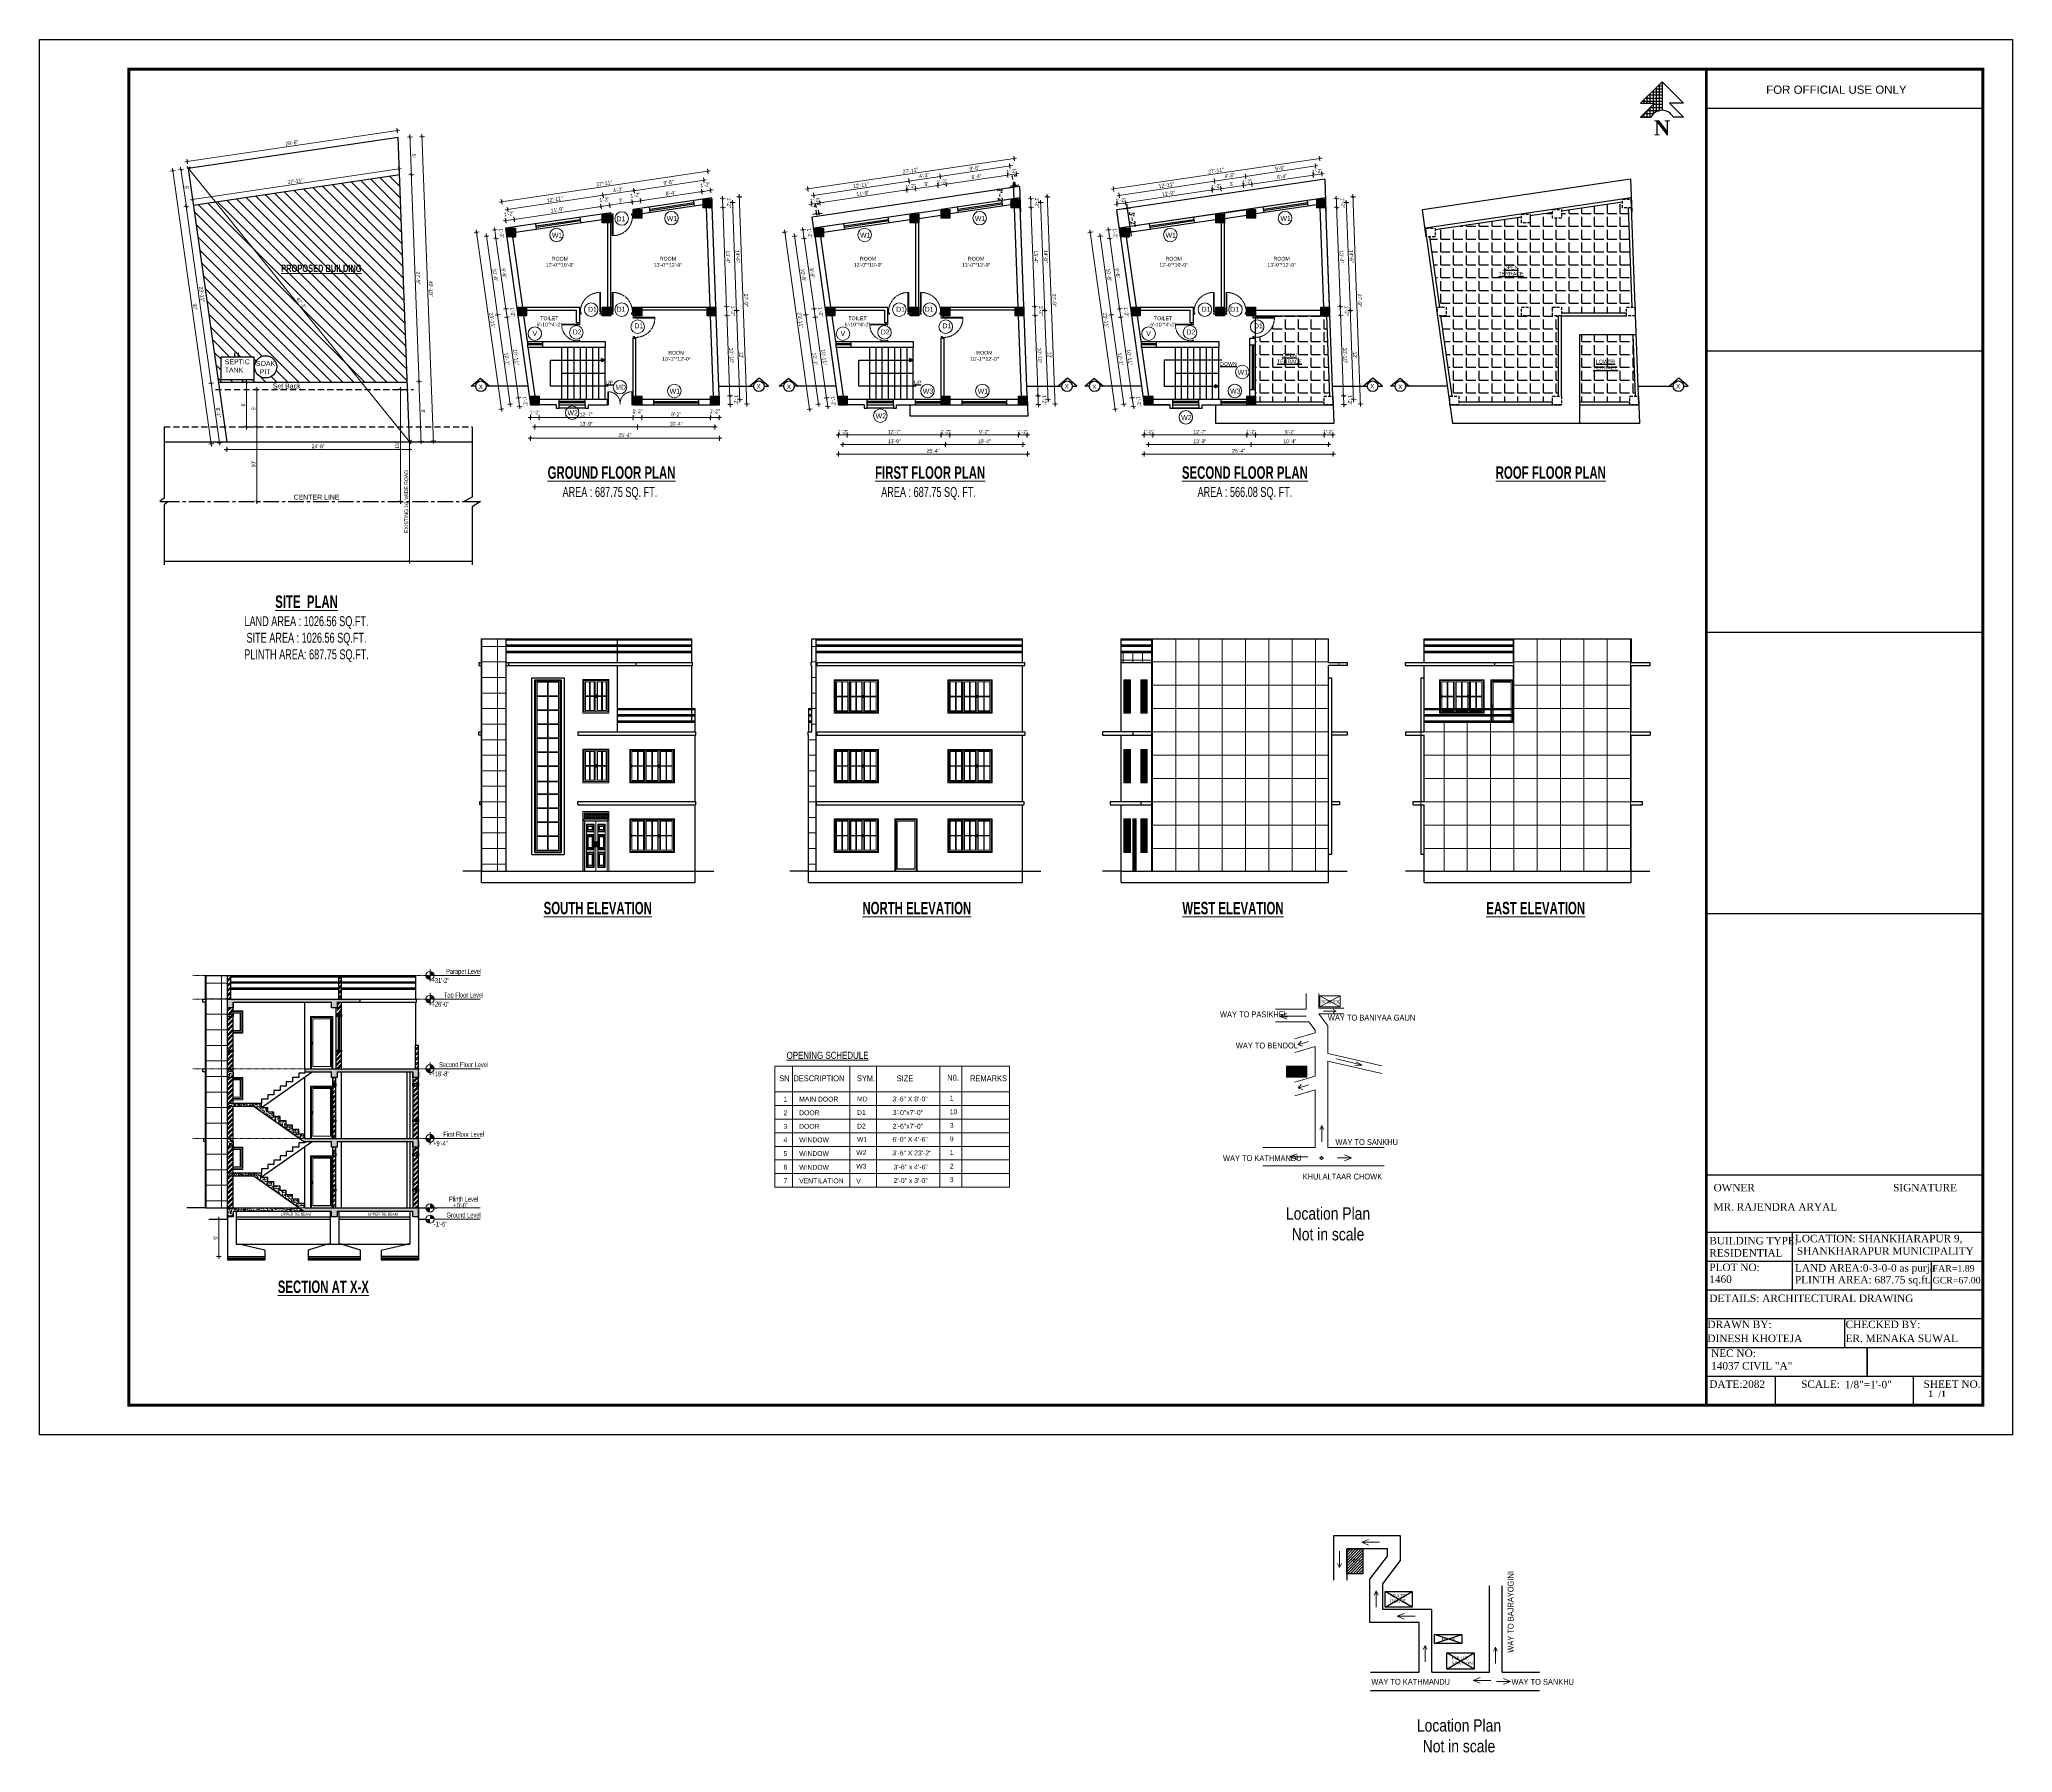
# Model space of a CAD drawing. Header units: inches. Extents: x -9985691 to 3643, y -3270716 to 4788.
# Drawn here: x -4973920 to -4970745, y -3264328 to -3261572 of the extents above; entities that cross this region are included whole.
import ezdxf

# ---------------------------------------------------------------- set-up
doc = ezdxf.new("R2010")
doc.units = ezdxf.units.IN
doc.header["$LTSCALE"] = 2
doc.header["$MEASUREMENT"] = 0
doc.header["$PDMODE"] = 34
for name, pattern in [('ACAD_ISO02W100', [15, 12, -3]), ('CENTER', [2, 1.25, -0.25, 0.25, -0.25]), ('HIDDEN', [0.375, 0.25, -0.125])]:
    doc.linetypes.add(name, pattern=pattern)
doc.layers.get('0').update_dxf_attribs({"linetype": 'CONTINUOUS'})
doc.layers.get('DEFPOINTS').update_dxf_attribs({"color": 141, "linetype": 'CONTINUOUS'})
for name, color, linetype, lineweight in [('1', 7, 'CONTINUOUS', 13), ('A-WALL', 5, 'CONTINUOUS', 35), ('annotate', 7, 'CONTINUOUS', 9), ('Annotate-Bold.w', 187, 'CONTINUOUS', 18), ('Annotate-Lite.w', 177, 'CONTINUOUS', 9), ('DIM 1-100', 4, 'CONTINUOUS', 13), ('Door-Window', 47, 'CONTINUOUS', 15), ('Door-Window.w', 4, 'CONTINUOUS', 15), ('F-FURNITURE', 30, 'CONTINUOUS', 13), ('HACTH', 253, 'CONTINUOUS', 5), ('HATCH', 60, 'ACAD_ISO02W100', 13), ('TEXT', 181, 'CONTINUOUS', 25), ('Text 0.200', 122, 'CONTINUOUS', 20), ('Text-100.w', 254, 'CONTINUOUS', 9), ('TEXTLAYER', 7, 'CONTINUOUS', 18), ('Toilet', 7, 'CONTINUOUS', 25), ('window', 4, 'CONTINUOUS', 13)]:
    doc.layers.add(name, color=color, linetype=linetype, lineweight=lineweight)
for name, color, linetype in [('A-Hatch', 7, 'CONTINUOUS'), ('furniture', 31, 'CONTINUOUS'), ('WAll', 20, 'CONTINUOUS')]:
    doc.layers.add(name, color=color, linetype=linetype)
doc.styles.add('ARAIL', font='ARIALN.TTF')
doc.styles.add('Arial', font='arial.ttf', dxfattribs={"width": 0.8, "height": 12})
doc.styles.add('arial.', font='arial.ttf')
doc.styles.add('DIM', font='arial.ttf', dxfattribs={"width": 0.8})
doc.styles.add('gaurav', font='arial.ttf')
doc.styles.add('ordinary', font='times.ttf')
doc.styles.add('ROMANS', font='Romans.shx', dxfattribs={"width": 0.8})
doc.styles.get("Standard").update_dxf_attribs({"font": 'ARIALN.TTF'})
doc.styles.add('times new roman', font='times.ttf', dxfattribs={"height": 7})
doc.styles.add('titles', font='arial.ttf')
doc.dimstyles.new('1 by 96', dxfattribs={"dimtxt": 6, "dimasz": 4, "dimexe": 4, "dimexo": 4, "dimgap": 2, "dimtad": 1, "dimdec": 0, "dimzin": 0, "dimdsep": 46, "dimlunit": 4, "dimtxsty": 'Standard', "dimblk": 'ARCHTICK', "dimcen": 0, "dimdle": 4, "dimadec": 0, "dimazin": 0, "dimtfac": 1, "dimtdec": 0, "dimtix": 1, "dimtofl": 0, "dimtmove": 1, "dimatfit": 3, "dimldrblk": 'ARCHTICK', "dimfxl": 4, "dimfxlon": 1, "dimtolj": 1, "dimtzin": 0, "dimlwd": -1, "dimlwe": -1, "dimarcsym": 0})
doc.dimstyles.new('8 SCALE', dxfattribs={"dimscale": 0, "dimtxt": 7, "dimasz": 6, "dimexe": 6, "dimexo": 2, "dimgap": 2, "dimtad": 1, "dimdec": 0, "dimzin": 0, "dimdsep": 46, "dimlunit": 4, "dimtxsty": 'ROMANS', "dimblk": 'DOTSMALL', "dimcen": 0, "dimdle": 7, "dimclrd": 8, "dimclre": 8, "dimclrt": 3, "dimadec": 0, "dimazin": 0, "dimtfac": 1, "dimtdec": 0, "dimtofl": 0, "dimtmove": 2, "dimatfit": 3, "dimfxl": 6, "dimfxlon": 1, "dimtolj": 1, "dimtzin": 0, "dimarcsym": 0})
pattern_1 = [(0, (36167.865, 363.33), (0, 20.625), [15, -5.625]), (90, (36167.865, 363.33), (-20.625, 1e-15), [15, -5.625])]
pattern_2 = [(50, (28598.5037, -315.1664), (7.172601826, -0.62752135), [0.75, -8.25]), (355, (28598.504, -315.1664), (-1.387513336, 7.521921337), [0.6, -6.6]), (100.45144446, (28599.1014, -315.219), (5.785088467, 6.89439991), [0.63740192, -7.01142112]), (46.1842, (28598.504, -313.1664), (10.672413307, -1.655192808), [1.125, -12.375]), (96.63563549, (28599.393, -313.304), (9.346619457, 9.741186008), [0.95610342, -10.5171376]), (351.184164, (28598.504, -313.166), (9.34661945, 9.741186003), [0.9, -9.90000001]), (21, (28599.5037, -313.6664), (5.969070521, -4.0261889067), [0.75, -8.25]), (326, (28599.504, -313.6664), (2.433153319, 7.2515004505), [0.6, -6.6]), (71.45144474, (28600.001, -314.002), (8.402223767, 3.225311528), [0.6374019, -7.01142112]), (37.5, (28598.5037, -315.1664), (0.1215985532, 3.3289385383), [0, -6.52, 0, -6.7, 0, -6.625]), (7.5, (28598.5037, -315.1664), (2.6306953744, 3.9441171188), [0, -3.82, 0, -6.37, 0, -2.525]), (327.5, (28596.2737, -315.1664), (5.3382243617, -0.2255487173), [0, -2.5, 0, -7.8, 0, -10.35]), (317.5, (28595.2737, -315.1664), (5.8318616934, 1.0010498233), [0, -3.25, 0, -5.18, 0, -7.35])]
pattern_3 = [(90, (28598.504, -315.166), (-25, 0), []), (180, (28598.504, -315.166), (-4e-15, -25), [])]
pattern_4 = [(45, (28598.5037, -315.1664), (-3.977475644, 3.977475644), []), (45, (28601.1553, -315.1664), (-3.977475644, 3.977475644), [])]

# ---------------------------------------------------------------- blocks, each defined once
blk = doc.blocks.new('SDEGH')
at = {"layer": 'TEXT'}
h = blk.add_hatch(dxfattribs=at)
h.set_pattern_fill('NET', color=256, scale=40, style=0)
h.set_pattern_definition([(0, (43922.391, -13181.093), (0, 5), []), (90, (43922.391, -13181.093), (-5, 3e-16), [])])
h.paths.add_polyline_path([(52300.8, -9226.1), (52266.3, -9260.6), (52288.8, -9260.6), (52266.3, -9283.1), (52282.8, -9283.1, -0.284572), (52300.8, -9272)])
blk.add_line((52300.8, -9226.1), (52300.8, -9272), dxfattribs=at)
at = {"layer": 'WAll'}
for p, q in [((52266.3, -9260.6), (52300.8, -9226.1)), ((52335.4, -9260.6), (52300.8, -9226.1)), ((52266.3, -9260.6), (52288.8, -9260.6)), ((52266.3, -9283.1), (52288.8, -9260.6)), ((52335.4, -9260.6), (52312.9, -9260.6)), ((52335.4, -9283.1), (52312.9, -9260.6)), ((52266.3, -9283.1), (52282.8, -9283.1)), ((52335.4, -9283.1), (52318.8, -9283.1))]:
    blk.add_line(p, q, dxfattribs=at)
blk.add_arc((52300.8, -9292), 20.1, 26.4605, 153.5395, dxfattribs=at)
at = {"layer": 'DEFPOINTS', "insert": (52287.7, -9288.2), "char_height": 24, "width": 23.16, "attachment_point": 1}
blk.add_mtext('{\\fTimes New Roman|b1|i0|c0|p18;N}', dxfattribs=at)
blk = doc.blocks.new('3-0')
at = {"ltscale": 3}
for p, q in [((11063, 10097.7), (11066, 10099.9)), ((11065.3, 10097.8), (11066.7, 10098.9)), ((11066, 10099.9), (11066.7, 10098.9)), ((11063, 10097.7), (11064.5, 10095.7)), ((11066, 10096.8), (11064.5, 10095.7)), ((11066, 10096.8), (11065.3, 10097.8)), ((11084, 10073), (11082.6, 10071.9)), ((11082.6, 10071.9), (11084.8, 10069)), ((11084, 10073), (11084.8, 10072)), ((11084.8, 10072), (11086.2, 10073.2)), ((11084.8, 10069), (11087.7, 10071.2)), ((11085.5, 10074.1), (11110.3, 10093)), ((11086.2, 10073.2), (11085.5, 10074.1)), ((11086.2, 10073.2), (11111, 10092)), ((11087.7, 10071.2), (11086.2, 10073.2)), ((11111, 10092), (11110.3, 10093))]:
    blk.add_line(p, q, dxfattribs=at)
at = {"layer": 'Door-Window.w', "color": 9, "linetype": 'HIDDEN', "lineweight": 18}
blk.add_arc((11085.5, 10074.1), 31.2, 37.1906, 127.1465, dxfattribs=at)
blk = doc.blocks.new('FDFDRE')
at = {"ltscale": 3}
for p, q in [((165701.1, -58637.8), (165701.1, -58641.5)), ((165704.8, -58637.8), (165701.1, -58637.8)), ((165701.1, -58641.5), (165703.6, -58641.5)), ((165703.6, -58641.5), (165703.5, -58672.6)), ((165704.8, -58639.7), (165703.6, -58639.7)), ((165703.6, -58639.7), (165703.6, -58641.5)), ((165703.6, -58641.5), (165704.8, -58641.5)), ((165704.8, -58639.7), (165704.8, -58637.8)), ((165704.8, -58641.5), (165704.8, -58672.7)), ((165767, -58639.7), (165767, -58637.8)), ((165767, -58637.8), (165770.6, -58637.8)), ((165767, -58639.7), (165768.2, -58639.7)), ((165767, -58641.5), (165767, -58672.7)), ((165768.2, -58641.5), (165767, -58641.5)), ((165768.2, -58639.7), (165768.2, -58641.5)), ((165770.7, -58641.5), (165768.2, -58641.5)), ((165768.2, -58641.5), (165768.2, -58672.6)), ((165770.6, -58637.8), (165770.7, -58641.5)), ((165703.5, -58672.6), (165704.8, -58672.7)), ((165768.2, -58672.6), (165767, -58672.7))]:
    blk.add_line(p, q, dxfattribs=at)
at = {"layer": 'Door-Window.w', "color": 9, "linetype": 'HIDDEN', "lineweight": 18}
for centre, start, end in [((165704.8, -58641.5), 269.9618, 3.3835), ((165767, -58641.5), 176.6165, 270.0382)]:
    blk.add_arc(centre, 31.2, start, end, dxfattribs=at)
blk = doc.blocks.new('_ArchTick')
at = {"color": 0, "linetype": 'ByBlock', "const_width": 0.15}
blk.add_lwpolyline([(-0.5, -0.5), (0.5, 0.5)], dxfattribs=at)
blk = doc.blocks.new('*D335')
at = {"layer": 'DEFPOINTS', "color": 0, "ltscale": 0.5, "transparency": 16777216}
for p in [(-4973129.4, -3262159.7), (-4973115.4, -3262159.7), (-4973115.4, -3262180)]:
    blk.add_point(p, dxfattribs=at)
at = {"layer": 'DIM 1-100', "color": 0, "ltscale": 0.5, "transparency": 16777216}
for p, q in [((-4973133.4, -3262180), (-4973111.4, -3262180)), ((-4973129.4, -3262176), (-4973129.4, -3262184)), ((-4973115.4, -3262176), (-4973115.4, -3262184))]:
    blk.add_line(p, q, dxfattribs=at)
at = {"layer": 'DIM 1-100', "color": 0, "ltscale": 0.5, "transparency": 16777216, "xscale": 4, "yscale": 4, "zscale": 4, "rotation": 180}
blk.add_blockref('_ArchTick', (-4973129.4, -3262180), dxfattribs=at)
at = {"layer": 'DIM 1-100', "color": 0, "ltscale": 0.5, "transparency": 16777216, "xscale": 4, "yscale": 4, "zscale": 4}
blk.add_blockref('_ArchTick', (-4973115.4, -3262180), dxfattribs=at)
at = {"layer": 'DIM 1-100', "color": 0, "ltscale": 0.5, "transparency": 16777216, "insert": (-4973122.4, -3262171.9), "char_height": 6, "attachment_point": 5}
blk.add_mtext('\\A1;1\'-2"', dxfattribs=at)
blk = doc.blocks.new('*D336')
at = {"layer": 'DEFPOINTS', "color": 0, "ltscale": 0.5, "transparency": 16777216}
for p in [(-4973115.4, -3262159.7), (-4972964.2, -3262159.7), (-4972964.2, -3262180)]:
    blk.add_point(p, dxfattribs=at)
at = {"layer": 'DIM 1-100', "color": 0, "ltscale": 0.5, "transparency": 16777216}
for p, q in [((-4973119.4, -3262180), (-4972960.2, -3262180)), ((-4973115.4, -3262176), (-4973115.4, -3262184)), ((-4972964.2, -3262176), (-4972964.2, -3262184))]:
    blk.add_line(p, q, dxfattribs=at)
at = {"layer": 'DIM 1-100', "color": 0, "ltscale": 0.5, "transparency": 16777216, "xscale": 4, "yscale": 4, "zscale": 4, "rotation": 180}
blk.add_blockref('_ArchTick', (-4973115.4, -3262180), dxfattribs=at)
at = {"layer": 'DIM 1-100', "color": 0, "ltscale": 0.5, "transparency": 16777216, "xscale": 4, "yscale": 4, "zscale": 4}
blk.add_blockref('_ArchTick', (-4972964.2, -3262180), dxfattribs=at)
at = {"layer": 'DIM 1-100', "color": 0, "ltscale": 0.5, "transparency": 16777216, "insert": (-4973039.8, -3262175), "char_height": 6, "attachment_point": 5}
blk.add_mtext('\\A1;12\'-7"', dxfattribs=at)
blk = doc.blocks.new('*D337')
at = {"layer": 'DEFPOINTS', "color": 0, "ltscale": 0.5, "transparency": 16777216}
for p in [(-4972964.2, -3262159.7), (-4972950.2, -3262159.7), (-4972950.2, -3262180)]:
    blk.add_point(p, dxfattribs=at)
at = {"layer": 'DIM 1-100', "color": 0, "ltscale": 0.5, "transparency": 16777216}
for p, q in [((-4972968.2, -3262180), (-4972946.2, -3262180)), ((-4972964.2, -3262176), (-4972964.2, -3262184)), ((-4972950.2, -3262176), (-4972950.2, -3262184))]:
    blk.add_line(p, q, dxfattribs=at)
at = {"layer": 'DIM 1-100', "color": 0, "ltscale": 0.5, "transparency": 16777216, "xscale": 4, "yscale": 4, "zscale": 4, "rotation": 180}
blk.add_blockref('_ArchTick', (-4972964.2, -3262180), dxfattribs=at)
at = {"layer": 'DIM 1-100', "color": 0, "ltscale": 0.5, "transparency": 16777216, "xscale": 4, "yscale": 4, "zscale": 4}
blk.add_blockref('_ArchTick', (-4972950.2, -3262180), dxfattribs=at)
at = {"layer": 'DIM 1-100', "color": 0, "ltscale": 0.5, "transparency": 16777216, "insert": (-4972957.2, -3262170), "char_height": 6, "attachment_point": 5}
blk.add_mtext('\\A1;1\'-2"', dxfattribs=at)
blk = doc.blocks.new('*D338')
at = {"layer": 'DEFPOINTS', "color": 0, "ltscale": 0.5, "transparency": 16777216}
for p in [(-4972950.2, -3262159.7), (-4972840, -3262159.7), (-4972840, -3262180)]:
    blk.add_point(p, dxfattribs=at)
at = {"layer": 'DIM 1-100', "color": 0, "ltscale": 0.5, "transparency": 16777216}
for p, q in [((-4972954.2, -3262180), (-4972836, -3262180)), ((-4972950.2, -3262176), (-4972950.2, -3262184)), ((-4972840, -3262176), (-4972840, -3262184))]:
    blk.add_line(p, q, dxfattribs=at)
at = {"layer": 'DIM 1-100', "color": 0, "ltscale": 0.5, "transparency": 16777216, "xscale": 4, "yscale": 4, "zscale": 4, "rotation": 180}
blk.add_blockref('_ArchTick', (-4972950.2, -3262180), dxfattribs=at)
at = {"layer": 'DIM 1-100', "color": 0, "ltscale": 0.5, "transparency": 16777216, "xscale": 4, "yscale": 4, "zscale": 4}
blk.add_blockref('_ArchTick', (-4972840, -3262180), dxfattribs=at)
at = {"layer": 'DIM 1-100', "color": 0, "ltscale": 0.5, "transparency": 16777216, "insert": (-4972895.1, -3262174.9), "char_height": 6, "attachment_point": 5}
blk.add_mtext('\\A1;9\'-2"', dxfattribs=at)
blk = doc.blocks.new('*D329')
at = {"layer": 'DEFPOINTS', "color": 0, "ltscale": 0.5, "transparency": 16777216}
for p in [(-4972840, -3262159.7), (-4972826, -3262159.7), (-4972826, -3262180)]:
    blk.add_point(p, dxfattribs=at)
at = {"layer": 'DIM 1-100', "color": 0, "ltscale": 0.5, "transparency": 16777216}
for p, q in [((-4972844, -3262180), (-4972822, -3262180)), ((-4972840, -3262176), (-4972840, -3262184)), ((-4972826, -3262176), (-4972826, -3262184))]:
    blk.add_line(p, q, dxfattribs=at)
at = {"layer": 'DIM 1-100', "color": 0, "ltscale": 0.5, "transparency": 16777216, "xscale": 4, "yscale": 4, "zscale": 4, "rotation": 180}
blk.add_blockref('_ArchTick', (-4972840, -3262180), dxfattribs=at)
at = {"layer": 'DIM 1-100', "color": 0, "ltscale": 0.5, "transparency": 16777216, "xscale": 4, "yscale": 4, "zscale": 4}
blk.add_blockref('_ArchTick', (-4972826, -3262180), dxfattribs=at)
at = {"layer": 'DIM 1-100', "color": 0, "ltscale": 0.5, "transparency": 16777216, "insert": (-4972833, -3262170), "char_height": 6, "attachment_point": 5}
blk.add_mtext('\\A1;1\'-2"', dxfattribs=at)
blk = doc.blocks.new('*D330')
at = {"layer": 'DEFPOINTS', "color": 0, "ltscale": 0.5, "transparency": 16777216}
for p in [(-4973184.9, -3261891.9), (-4973167.5, -3261889.5), (-4973149.7, -3262002.2)]:
    blk.add_point(p, dxfattribs=at)
at = {"layer": 'DIM 1-100', "color": 0, "ltscale": 0.5, "transparency": 16777216}
for p, q in [((-4973168.4, -3262008.9), (-4973185.5, -3261888)), ((-4973181, -3261891.4), (-4973188.9, -3261892.5)), ((-4973165, -3262004.4), (-4973173, -3262005.5))]:
    blk.add_line(p, q, dxfattribs=at)
at = {"layer": 'DIM 1-100', "color": 0, "ltscale": 0.5, "transparency": 16777216, "xscale": 4, "yscale": 4, "zscale": 4}
for p, rotation in [((-4973184.9, -3261891.9), 98.01894551880068), ((-4973169, -3262005), 278.0189455188006)]:
    blk.add_blockref('_ArchTick', p, dxfattribs=dict(at, rotation=rotation))
at = {"layer": 'DIM 1-100', "color": 0, "ltscale": 0.5, "transparency": 16777216, "insert": (-4973171.9, -3261947.7), "char_height": 6, "attachment_point": 5, "rotation": 278.0189}
blk.add_mtext('\\A1;9\'-6"', dxfattribs=at)
blk = doc.blocks.new('*D331')
at = {"layer": 'DEFPOINTS', "color": 0, "ltscale": 0.5, "transparency": 16777216}
for p in [(-4973186.9, -3261878.2), (-4973167.5, -3261875.5), (-4973167.5, -3261889.5)]:
    blk.add_point(p, dxfattribs=at)
at = {"layer": 'DIM 1-100', "color": 0, "ltscale": 0.5, "transparency": 16777216}
for p, q in [((-4973182.9, -3261877.7), (-4973190.8, -3261878.8)), ((-4973184.4, -3261895.9), (-4973187.4, -3261874.3)), ((-4973181, -3261891.4), (-4973188.9, -3261892.5))]:
    blk.add_line(p, q, dxfattribs=at)
at = {"layer": 'DIM 1-100', "color": 0, "ltscale": 0.5, "transparency": 16777216, "xscale": 4, "yscale": 4, "zscale": 4}
for p, rotation in [((-4973186.9, -3261878.2), 98.01894551880068), ((-4973184.9, -3261891.9), 278.0189455188006)]:
    blk.add_blockref('_ArchTick', p, dxfattribs=dict(at, rotation=rotation))
at = {"layer": 'DIM 1-100', "color": 0, "ltscale": 0.5, "transparency": 16777216, "insert": (-4973176, -3261883.7), "char_height": 6, "attachment_point": 5, "rotation": 278.0189}
blk.add_mtext('\\A1;1\'-2"', dxfattribs=at)
blk = doc.blocks.new('*D332')
at = {"layer": 'DEFPOINTS', "color": 0, "ltscale": 0.5, "transparency": 16777216}
for p in [(-4973149.7, -3262002.2), (-4973167.1, -3262018.7), (-4973149.7, -3262016.2)]:
    blk.add_point(p, dxfattribs=at)
at = {"layer": 'DIM 1-100', "color": 0, "ltscale": 0.5, "transparency": 16777216}
for p, q in [((-4973165, -3262004.4), (-4973173, -3262005.5)), ((-4973169.6, -3262001), (-4973166.5, -3262022.7)), ((-4973163.1, -3262018.1), (-4973171, -3262019.2))]:
    blk.add_line(p, q, dxfattribs=at)
at = {"layer": 'DIM 1-100', "color": 0, "ltscale": 0.5, "transparency": 16777216, "xscale": 4, "yscale": 4, "zscale": 4}
for p, rotation in [((-4973169, -3262005), 98.01894551880068), ((-4973167.1, -3262018.7), 278.0189455188006)]:
    blk.add_blockref('_ArchTick', p, dxfattribs=dict(at, rotation=rotation))
at = {"layer": 'DIM 1-100', "color": 0, "ltscale": 0.5, "transparency": 16777216, "insert": (-4973158.1, -3262010.4), "char_height": 6, "attachment_point": 5, "rotation": 278.0189}
blk.add_mtext('\\A1;1\'-2"', dxfattribs=at)
blk = doc.blocks.new('*D333')
at = {"layer": 'DEFPOINTS', "color": 0, "ltscale": 0.5, "transparency": 16777216}
for p in [(-4973149.7, -3262016.2), (-4973148.8, -3262148.5), (-4973129.4, -3262145.7)]:
    blk.add_point(p, dxfattribs=at)
at = {"layer": 'DIM 1-100', "color": 0, "ltscale": 0.5, "transparency": 16777216}
for p, q in [((-4973167.6, -3262014.7), (-4973148.2, -3262152.4)), ((-4973163.1, -3262018.1), (-4973171, -3262019.2)), ((-4973144.8, -3262147.9), (-4973152.7, -3262149))]:
    blk.add_line(p, q, dxfattribs=at)
at = {"layer": 'DIM 1-100', "color": 0, "ltscale": 0.5, "transparency": 16777216, "xscale": 4, "yscale": 4, "zscale": 4}
for p, rotation in [((-4973167.1, -3262018.7), 98.01894551880068), ((-4973148.8, -3262148.5), 278.0189455188006)]:
    blk.add_blockref('_ArchTick', p, dxfattribs=dict(at, rotation=rotation))
at = {"layer": 'DIM 1-100', "color": 0, "ltscale": 0.5, "transparency": 16777216, "insert": (-4973152.9, -3262082.9), "char_height": 6, "attachment_point": 5, "rotation": 278.0189}
blk.add_mtext('\\A1;10\'-11"', dxfattribs=at)
blk = doc.blocks.new('*D334')
at = {"layer": 'DEFPOINTS', "color": 0, "ltscale": 0.5, "transparency": 16777216}
for p in [(-4973146.8, -3262162.2), (-4973129.4, -3262145.7), (-4973129.4, -3262159.7)]:
    blk.add_point(p, dxfattribs=at)
at = {"layer": 'DIM 1-100', "color": 0, "ltscale": 0.5, "transparency": 16777216}
for p, q in [((-4973144.8, -3262147.9), (-4973152.7, -3262149)), ((-4973142.9, -3262161.6), (-4973150.8, -3262162.7)), ((-4973149.3, -3262144.5), (-4973146.3, -3262166.2))]:
    blk.add_line(p, q, dxfattribs=at)
at = {"layer": 'DIM 1-100', "color": 0, "ltscale": 0.5, "transparency": 16777216, "xscale": 4, "yscale": 4, "zscale": 4}
for p, rotation in [((-4973148.8, -3262148.5), 98.01894551880068), ((-4973146.8, -3262162.2), 278.0189455188006)]:
    blk.add_blockref('_ArchTick', p, dxfattribs=dict(at, rotation=rotation))
at = {"layer": 'DIM 1-100', "color": 0, "ltscale": 0.5, "transparency": 16777216, "insert": (-4973137.9, -3262153.9), "char_height": 6, "attachment_point": 5, "rotation": 278.0189}
blk.add_mtext('\\A1;1\'-2"', dxfattribs=at)
blk = doc.blocks.new('*D339')
at = {"layer": 'DEFPOINTS', "color": 0, "ltscale": 0.5, "transparency": 16777216}
for p in [(-4973182.3, -3262014.8), (-4973142.7, -3262009.2), (-4973122.4, -3262152.7)]:
    blk.add_point(p, dxfattribs=at)
at = {"layer": 'DIM 1-100', "color": 0, "ltscale": 0.5, "transparency": 16777216}
for p, q in [((-4973178.3, -3262014.3), (-4973186.3, -3262015.4)), ((-4973161.5, -3262162.3), (-4973182.8, -3262010.9)), ((-4973158.1, -3262157.8), (-4973166, -3262158.9))]:
    blk.add_line(p, q, dxfattribs=at)
at = {"layer": 'DIM 1-100', "color": 0, "ltscale": 0.5, "transparency": 16777216, "xscale": 4, "yscale": 4, "zscale": 4}
for p, rotation in [((-4973182.3, -3262014.8), 98.01894551876403), ((-4973162.1, -3262158.3), 278.018945518764)]:
    blk.add_blockref('_ArchTick', p, dxfattribs=dict(at, rotation=rotation))
at = {"layer": 'DIM 1-100', "color": 0, "ltscale": 0.5, "transparency": 16777216, "insert": (-4973167.2, -3262085.9), "char_height": 6, "attachment_point": 5, "rotation": 278.0189}
blk.add_mtext('\\A1;12\'-1"', dxfattribs=at)
blk = doc.blocks.new('*D340')
at = {"layer": 'DEFPOINTS', "color": 0, "ltscale": 0.5, "transparency": 16777216}
for p in [(-4973160.5, -3261882.5), (-4973200.1, -3261888.1), (-4973142.7, -3262009.2)]:
    blk.add_point(p, dxfattribs=at)
at = {"layer": 'DIM 1-100', "color": 0, "ltscale": 0.5, "transparency": 16777216}
for p, q in [((-4973196.2, -3261887.5), (-4973204.1, -3261888.6)), ((-4973181.7, -3262018.8), (-4973200.7, -3261884.1)), ((-4973178.3, -3262014.3), (-4973186.3, -3262015.4))]:
    blk.add_line(p, q, dxfattribs=at)
at = {"layer": 'DIM 1-100', "color": 0, "ltscale": 0.5, "transparency": 16777216, "xscale": 4, "yscale": 4, "zscale": 4}
for p, rotation in [((-4973200.1, -3261888.1), 98.01894551879886), ((-4973182.3, -3262014.8), 278.0189455187988)]:
    blk.add_blockref('_ArchTick', p, dxfattribs=dict(at, rotation=rotation))
at = {"layer": 'DIM 1-100', "color": 0, "ltscale": 0.5, "transparency": 16777216, "insert": (-4973186.2, -3261950.7), "char_height": 6, "attachment_point": 5, "rotation": 278.0189}
blk.add_mtext('\\A1;10\'-8"', dxfattribs=at)
blk = doc.blocks.new('*D341')
at = {"layer": 'DEFPOINTS', "color": 0, "ltscale": 0.5, "transparency": 16777216}
for p in [(-4973169.5, -3261875.5), (-4973176.1, -3262166.3), (-4973129.4, -3262159.7)]:
    blk.add_point(p, dxfattribs=at)
at = {"layer": 'DIM 1-100', "color": 0, "ltscale": 0.5, "transparency": 16777216}
for p, q in [((-4973212.2, -3261881.5), (-4973220.1, -3261882.6)), ((-4973216.7, -3261878.1), (-4973175.6, -3262170.3)), ((-4973172.2, -3262165.8), (-4973180.1, -3262166.9))]:
    blk.add_line(p, q, dxfattribs=at)
at = {"layer": 'DIM 1-100', "color": 0, "ltscale": 0.5, "transparency": 16777216, "xscale": 4, "yscale": 4, "zscale": 4}
for p, rotation in [((-4973216.2, -3261882.1), 98.01894551889016), ((-4973176.1, -3262166.3), 278.0189455188902)]:
    blk.add_blockref('_ArchTick', p, dxfattribs=dict(at, rotation=rotation))
at = {"layer": 'DIM 1-100', "color": 0, "ltscale": 0.5, "transparency": 16777216, "insert": (-4973191.1, -3262023.5), "char_height": 6, "attachment_point": 5, "rotation": 278.0189}
blk.add_mtext('\\A1;23\'-11"', dxfattribs=at)
blk = doc.blocks.new('*D342')
at = {"layer": 'DEFPOINTS', "color": 0, "ltscale": 0.5, "transparency": 16777216}
for p in [(-4973122.4, -3262152.7), (-4972957.2, -3262152.7), (-4972957.2, -3262195)]:
    blk.add_point(p, dxfattribs=at)
at = {"layer": 'DIM 1-100', "color": 0, "ltscale": 0.5, "transparency": 16777216}
for p, q in [((-4973126.4, -3262195), (-4972953.2, -3262195)), ((-4973122.4, -3262191), (-4973122.4, -3262199)), ((-4972957.2, -3262191), (-4972957.2, -3262199))]:
    blk.add_line(p, q, dxfattribs=at)
at = {"layer": 'DIM 1-100', "color": 0, "ltscale": 0.5, "transparency": 16777216, "xscale": 4, "yscale": 4, "zscale": 4, "rotation": 180}
blk.add_blockref('_ArchTick', (-4973122.4, -3262195), dxfattribs=at)
at = {"layer": 'DIM 1-100', "color": 0, "ltscale": 0.5, "transparency": 16777216, "xscale": 4, "yscale": 4, "zscale": 4}
blk.add_blockref('_ArchTick', (-4972957.2, -3262195), dxfattribs=at)
at = {"layer": 'DIM 1-100', "color": 0, "ltscale": 0.5, "transparency": 16777216, "insert": (-4973039.8, -3262190), "char_height": 6, "attachment_point": 5}
blk.add_mtext('\\A1;13\'-9"', dxfattribs=at)
blk = doc.blocks.new('*D343')
at = {"layer": 'DEFPOINTS', "color": 0, "ltscale": 0.5, "transparency": 16777216}
for p in [(-4972957.2, -3262152.7), (-4972833, -3262152.8), (-4972833, -3262195)]:
    blk.add_point(p, dxfattribs=at)
at = {"layer": 'DIM 1-100', "color": 0, "ltscale": 0.5, "transparency": 16777216}
for p, q in [((-4972961.2, -3262195), (-4972829, -3262195)), ((-4972957.2, -3262191), (-4972957.2, -3262199)), ((-4972833, -3262191), (-4972833, -3262199))]:
    blk.add_line(p, q, dxfattribs=at)
at = {"layer": 'DIM 1-100', "color": 0, "ltscale": 0.5, "transparency": 16777216, "xscale": 4, "yscale": 4, "zscale": 4, "rotation": 180}
blk.add_blockref('_ArchTick', (-4972957.2, -3262195), dxfattribs=at)
at = {"layer": 'DIM 1-100', "color": 0, "ltscale": 0.5, "transparency": 16777216, "xscale": 4, "yscale": 4, "zscale": 4}
blk.add_blockref('_ArchTick', (-4972833, -3262195), dxfattribs=at)
at = {"layer": 'DIM 1-100', "color": 0, "ltscale": 0.5, "transparency": 16777216, "insert": (-4972895.1, -3262190), "char_height": 6, "attachment_point": 5}
blk.add_mtext('\\A1;10\'-4"', dxfattribs=at)
blk = doc.blocks.new('*D344')
at = {"layer": 'DEFPOINTS', "color": 0, "ltscale": 0.5, "transparency": 16777216}
for p in [(-4973129.4, -3262159.7), (-4972825.5, -3262159.7), (-4972825.5, -3262213.4)]:
    blk.add_point(p, dxfattribs=at)
at = {"layer": 'DIM 1-100', "color": 0, "ltscale": 0.5, "transparency": 16777216}
for p, q in [((-4973133.4, -3262213.4), (-4972821.5, -3262213.4)), ((-4973129.4, -3262209.4), (-4973129.4, -3262217.4)), ((-4972825.5, -3262209.4), (-4972825.5, -3262217.4))]:
    blk.add_line(p, q, dxfattribs=at)
at = {"layer": 'DIM 1-100', "color": 0, "ltscale": 0.5, "transparency": 16777216, "xscale": 4, "yscale": 4, "zscale": 4, "rotation": 180}
blk.add_blockref('_ArchTick', (-4973129.4, -3262213.4), dxfattribs=at)
at = {"layer": 'DIM 1-100', "color": 0, "ltscale": 0.5, "transparency": 16777216, "xscale": 4, "yscale": 4, "zscale": 4}
blk.add_blockref('_ArchTick', (-4972825.5, -3262213.4), dxfattribs=at)
at = {"layer": 'DIM 1-100', "color": 0, "ltscale": 0.5, "transparency": 16777216, "insert": (-4972977.5, -3262208.4), "char_height": 6, "attachment_point": 5}
blk.add_mtext('\\A1;25\'-4"', dxfattribs=at)
blk = doc.blocks.new('*D322')
at = {"layer": 'DEFPOINTS', "color": 0, "ltscale": 0.5, "transparency": 16777216}
for p in [(-4972826, -3262145.7), (-4972825.5, -3262159.7), (-4972808.6, -3262145.1)]:
    blk.add_point(p, dxfattribs=at)
at = {"layer": 'DIM 1-100', "color": 0, "ltscale": 0.5, "transparency": 16777216}
for p, q in [((-4972808, -3262163.1), (-4972808.8, -3262141.1)), ((-4972812.6, -3262145.2), (-4972804.6, -3262145)), ((-4972812.1, -3262159.2), (-4972804.1, -3262159))]:
    blk.add_line(p, q, dxfattribs=at)
at = {"layer": 'DIM 1-100', "color": 0, "ltscale": 0.5, "transparency": 16777216, "xscale": 4, "yscale": 4, "zscale": 4}
for p, rotation in [((-4972808.6, -3262145.1), 92.11435361987118), ((-4972808.1, -3262159.1), 272.1143536198712)]:
    blk.add_blockref('_ArchTick', p, dxfattribs=dict(at, rotation=rotation))
at = {"layer": 'DIM 1-100', "color": 0, "ltscale": 0.5, "transparency": 16777216, "insert": (-4972798.3, -3262151.7), "char_height": 6, "attachment_point": 5, "rotation": 272.1144}
blk.add_mtext('\\A1;1\'-2"', dxfattribs=at)
blk = doc.blocks.new('*D323')
at = {"layer": 'DEFPOINTS', "color": 0, "ltscale": 0.5, "transparency": 16777216}
for p in [(-4972831.3, -3262016.2), (-4972813.4, -3262015.6), (-4972826, -3262145.7)]:
    blk.add_point(p, dxfattribs=at)
at = {"layer": 'DIM 1-100', "color": 0, "ltscale": 0.5, "transparency": 16777216}
for p, q in [((-4972808.5, -3262149.1), (-4972813.5, -3262011.6)), ((-4972817.4, -3262015.7), (-4972809.4, -3262015.4)), ((-4972812.6, -3262145.2), (-4972804.6, -3262145))]:
    blk.add_line(p, q, dxfattribs=at)
at = {"layer": 'DIM 1-100', "color": 0, "ltscale": 0.5, "transparency": 16777216, "xscale": 4, "yscale": 4, "zscale": 4}
for p, rotation in [((-4972813.4, -3262015.6), 92.11435361980234), ((-4972808.6, -3262145.1), 272.1143536198023)]:
    blk.add_blockref('_ArchTick', p, dxfattribs=dict(at, rotation=rotation))
at = {"layer": 'DIM 1-100', "color": 0, "ltscale": 0.5, "transparency": 16777216, "insert": (-4972805.9, -3262080.2), "char_height": 6, "attachment_point": 5, "rotation": 272.1144}
blk.add_mtext('\\A1;10\'-10"', dxfattribs=at)
blk = doc.blocks.new('*D324')
at = {"layer": 'DEFPOINTS', "color": 0, "ltscale": 0.5, "transparency": 16777216}
for p in [(-4972831.3, -3262002.2), (-4972813.9, -3262001.6), (-4972831.3, -3262016.2)]:
    blk.add_point(p, dxfattribs=at)
at = {"layer": 'DIM 1-100', "color": 0, "ltscale": 0.5, "transparency": 16777216}
for p, q in [((-4972817.9, -3262001.7), (-4972809.9, -3262001.5)), ((-4972813.3, -3262019.6), (-4972814.1, -3261997.6)), ((-4972817.4, -3262015.7), (-4972809.4, -3262015.4))]:
    blk.add_line(p, q, dxfattribs=at)
at = {"layer": 'DIM 1-100', "color": 0, "ltscale": 0.5, "transparency": 16777216, "xscale": 4, "yscale": 4, "zscale": 4}
for p, rotation in [((-4972813.9, -3262001.6), 92.11435361980234), ((-4972813.4, -3262015.6), 272.1143536198023)]:
    blk.add_blockref('_ArchTick', p, dxfattribs=dict(at, rotation=rotation))
at = {"layer": 'DIM 1-100', "color": 0, "ltscale": 0.5, "transparency": 16777216, "insert": (-4972803.6, -3262008.2), "char_height": 6, "attachment_point": 5, "rotation": 272.1144}
blk.add_mtext('\\A1;1\'-2"', dxfattribs=at)
blk = doc.blocks.new('*D325')
at = {"layer": 'DEFPOINTS', "color": 0, "ltscale": 0.5, "transparency": 16777216}
for p in [(-4972837.8, -3261842.6), (-4972819.8, -3261841.9), (-4972831.3, -3262002.2)]:
    blk.add_point(p, dxfattribs=at)
at = {"layer": 'DIM 1-100', "color": 0, "ltscale": 0.5, "transparency": 16777216}
for p, q in [((-4972823.8, -3261842), (-4972815.8, -3261841.7)), ((-4972813.8, -3262005.6), (-4972820, -3261837.9)), ((-4972817.9, -3262001.7), (-4972809.9, -3262001.5))]:
    blk.add_line(p, q, dxfattribs=at)
at = {"layer": 'DIM 1-100', "color": 0, "ltscale": 0.5, "transparency": 16777216, "xscale": 4, "yscale": 4, "zscale": 4}
for p, rotation in [((-4972819.8, -3261841.9), 92.11435361980234), ((-4972813.9, -3262001.6), 272.1143536198023)]:
    blk.add_blockref('_ArchTick', p, dxfattribs=dict(at, rotation=rotation))
at = {"layer": 'DIM 1-100', "color": 0, "ltscale": 0.5, "transparency": 16777216, "insert": (-4972811.8, -3261921.6), "char_height": 6, "attachment_point": 5, "rotation": 272.1144}
blk.add_mtext('\\A1;13\'-4"', dxfattribs=at)
blk = doc.blocks.new('*D326')
at = {"layer": 'DEFPOINTS', "color": 0, "ltscale": 0.5, "transparency": 16777216}
for p in [(-4972837.8, -3261828.6), (-4972837.8, -3261842.6), (-4972820.3, -3261827.9)]:
    blk.add_point(p, dxfattribs=at)
at = {"layer": 'DIM 1-100', "color": 0, "ltscale": 0.5, "transparency": 16777216}
for p, q in [((-4972819.7, -3261845.9), (-4972820.5, -3261823.9)), ((-4972824.3, -3261828.1), (-4972816.3, -3261827.8)), ((-4972823.8, -3261842), (-4972815.8, -3261841.7))]:
    blk.add_line(p, q, dxfattribs=at)
at = {"layer": 'DIM 1-100', "color": 0, "ltscale": 0.5, "transparency": 16777216, "xscale": 4, "yscale": 4, "zscale": 4}
for p, rotation in [((-4972820.3, -3261827.9), 92.11435361980234), ((-4972819.8, -3261841.9), 272.1143536198023)]:
    blk.add_blockref('_ArchTick', p, dxfattribs=dict(at, rotation=rotation))
at = {"layer": 'DIM 1-100', "color": 0, "ltscale": 0.5, "transparency": 16777216, "insert": (-4972810.1, -3261834.5), "char_height": 6, "attachment_point": 5, "rotation": 272.1144}
blk.add_mtext('\\A1;1\'-2"', dxfattribs=at)
blk = doc.blocks.new('*D327')
at = {"layer": 'DEFPOINTS', "color": 0, "ltscale": 0.5, "transparency": 16777216}
for p in [(-4972838.3, -3262009.2), (-4972797.8, -3262007.7), (-4972833, -3262152.7)]:
    blk.add_point(p, dxfattribs=at)
at = {"layer": 'DIM 1-100', "color": 0, "ltscale": 0.5, "transparency": 16777216}
for p, q in [((-4972801.8, -3262007.9), (-4972793.8, -3262007.6)), ((-4972792.4, -3262155.2), (-4972798, -3262003.7)), ((-4972796.5, -3262151.4), (-4972788.5, -3262151.1))]:
    blk.add_line(p, q, dxfattribs=at)
at = {"layer": 'DIM 1-100', "color": 0, "ltscale": 0.5, "transparency": 16777216, "xscale": 4, "yscale": 4, "zscale": 4}
for p, rotation in [((-4972797.8, -3262007.7), 92.11435361966569), ((-4972792.5, -3262151.2), 272.1143536196657)]:
    blk.add_blockref('_ArchTick', p, dxfattribs=dict(at, rotation=rotation))
at = {"layer": 'DIM 1-100', "color": 0, "ltscale": 0.5, "transparency": 16777216, "insert": (-4972790.2, -3262079.3), "char_height": 6, "attachment_point": 5, "rotation": 272.1144}
blk.add_mtext("\\A1;12'", dxfattribs=at)
blk = doc.blocks.new('*D328')
at = {"layer": 'DEFPOINTS', "color": 0, "ltscale": 0.5, "transparency": 16777216}
for p in [(-4972844.8, -3261835.6), (-4972804.2, -3261834.1), (-4972838.3, -3262009.2)]:
    blk.add_point(p, dxfattribs=at)
at = {"layer": 'DIM 1-100', "color": 0, "ltscale": 0.5, "transparency": 16777216}
for p, q in [((-4972808.2, -3261834.2), (-4972800.2, -3261833.9)), ((-4972797.7, -3262011.7), (-4972804.4, -3261830.1)), ((-4972801.8, -3262007.9), (-4972793.8, -3262007.6))]:
    blk.add_line(p, q, dxfattribs=at)
at = {"layer": 'DIM 1-100', "color": 0, "ltscale": 0.5, "transparency": 16777216, "xscale": 4, "yscale": 4, "zscale": 4}
for p, rotation in [((-4972804.2, -3261834.1), 92.11435361980189), ((-4972797.8, -3262007.7), 272.1143536198019)]:
    blk.add_blockref('_ArchTick', p, dxfattribs=dict(at, rotation=rotation))
at = {"layer": 'DIM 1-100', "color": 0, "ltscale": 0.5, "transparency": 16777216, "insert": (-4972796, -3261920.7), "char_height": 6, "attachment_point": 5, "rotation": 272.1144}
blk.add_mtext('\\A1;14\'-6"', dxfattribs=at)
blk = doc.blocks.new('*D313')
at = {"layer": 'DEFPOINTS', "color": 0, "ltscale": 0.5, "transparency": 16777216}
for p in [(-4972837.8, -3261826.5), (-4972793.6, -3261824.9), (-4972825.5, -3262159.7)]:
    blk.add_point(p, dxfattribs=at)
at = {"layer": 'DIM 1-100', "color": 0, "ltscale": 0.5, "transparency": 16777216}
for p, q in [((-4972781.1, -3262162.1), (-4972793.7, -3261820.9)), ((-4972797.6, -3261825), (-4972789.6, -3261824.7)), ((-4972785.3, -3262158.3), (-4972777.3, -3262158))]:
    blk.add_line(p, q, dxfattribs=at)
at = {"layer": 'DIM 1-100', "color": 0, "ltscale": 0.5, "transparency": 16777216, "xscale": 4, "yscale": 4, "zscale": 4}
for p, rotation in [((-4972793.6, -3261824.9), 92.11435361988767), ((-4972781.3, -3262158.1), 272.1143536198877)]:
    blk.add_blockref('_ArchTick', p, dxfattribs=dict(at, rotation=rotation))
at = {"layer": 'DIM 1-100', "color": 0, "ltscale": 0.5, "transparency": 16777216, "insert": (-4972782.4, -3261991.3), "char_height": 6, "attachment_point": 5, "rotation": 272.1144}
blk.add_mtext('\\A1;27\'-9"', dxfattribs=at)
blk = doc.blocks.new('*D314')
at = {"layer": 'DEFPOINTS', "color": 0, "ltscale": 0.5, "transparency": 16777216}
for p in [(-4973016, -3261840.6), (-4973014.2, -3261852.6), (-4973153.5, -3261875.5)]:
    blk.add_point(p, dxfattribs=at)
at = {"layer": 'DIM 1-100', "color": 0, "ltscale": 0.5, "transparency": 16777216}
for p, q in [((-4973159.6, -3261861.8), (-4973012, -3261840)), ((-4973015.4, -3261844.5), (-4973016.6, -3261836.6)), ((-4973155, -3261865.2), (-4973156.2, -3261857.3))]:
    blk.add_line(p, q, dxfattribs=at)
at = {"layer": 'DIM 1-100', "color": 0, "ltscale": 0.5, "transparency": 16777216, "xscale": 4, "yscale": 4, "zscale": 4}
for p, rotation in [((-4973016, -3261840.6), 8.403880657175328), ((-4973155.6, -3261861.2), 188.4038806571753)]:
    blk.add_blockref('_ArchTick', p, dxfattribs=dict(at, rotation=rotation))
at = {"layer": 'DIM 1-100', "color": 0, "ltscale": 0.5, "transparency": 16777216, "insert": (-4973086.5, -3261845.9), "char_height": 6, "attachment_point": 5, "rotation": 8.4039}
blk.add_mtext('\\A1;11\'-9"', dxfattribs=at)
blk = doc.blocks.new('*D315')
at = {"layer": 'DEFPOINTS', "color": 0, "ltscale": 0.5, "transparency": 16777216}
for p in [(-4973014.2, -3261852.6), (-4973002, -3261838.5), (-4973000.2, -3261850.5)]:
    blk.add_point(p, dxfattribs=at)
at = {"layer": 'DIM 1-100', "color": 0, "ltscale": 0.5, "transparency": 16777216}
for p, q in [((-4973019.9, -3261841.2), (-4972998, -3261837.9)), ((-4973015.4, -3261844.5), (-4973016.6, -3261836.6)), ((-4973001.4, -3261842.5), (-4973002.6, -3261834.6))]:
    blk.add_line(p, q, dxfattribs=at)
at = {"layer": 'DIM 1-100', "color": 0, "ltscale": 0.5, "transparency": 16777216, "xscale": 4, "yscale": 4, "zscale": 4}
for p, rotation in [((-4973016, -3261840.6), 188.4038806571753), ((-4973002, -3261838.5), 8.403880657175328)]:
    blk.add_blockref('_ArchTick', p, dxfattribs=dict(at, rotation=rotation))
at = {"layer": 'DIM 1-100', "color": 0, "ltscale": 0.5, "transparency": 16777216, "insert": (-4973010.4, -3261829.6), "char_height": 6, "attachment_point": 5, "rotation": 8.4039}
blk.add_mtext('\\A1;1\'-2"', dxfattribs=at)
blk = doc.blocks.new('*D316')
at = {"layer": 'DEFPOINTS', "color": 0, "ltscale": 0.5, "transparency": 16777216}
for p in [(-4973000.2, -3261850.5), (-4972966, -3261833.2), (-4972964.2, -3261845.2)]:
    blk.add_point(p, dxfattribs=at)
at = {"layer": 'DIM 1-100', "color": 0, "ltscale": 0.5, "transparency": 16777216}
for p, q in [((-4973005.9, -3261839.1), (-4972962, -3261832.6)), ((-4973001.4, -3261842.5), (-4973002.6, -3261834.6)), ((-4972965.4, -3261837.2), (-4972966.6, -3261829.2))]:
    blk.add_line(p, q, dxfattribs=at)
at = {"layer": 'DIM 1-100', "color": 0, "ltscale": 0.5, "transparency": 16777216, "xscale": 4, "yscale": 4, "zscale": 4}
for p, rotation in [((-4973002, -3261838.5), 188.4038806571753), ((-4972966, -3261833.2), 8.403880657175328)]:
    blk.add_blockref('_ArchTick', p, dxfattribs=dict(at, rotation=rotation))
at = {"layer": 'DIM 1-100', "color": 0, "ltscale": 0.5, "transparency": 16777216, "insert": (-4972984.7, -3261830.8), "char_height": 6, "attachment_point": 5, "rotation": 8.4039}
blk.add_mtext("\\A1;3'", dxfattribs=at)
blk = doc.blocks.new('*D317')
at = {"layer": 'DEFPOINTS', "color": 0, "ltscale": 0.5, "transparency": 16777216}
for p in [(-4972964.2, -3261845.2), (-4972952.3, -3261831.2), (-4972950.2, -3261845.2)]:
    blk.add_point(p, dxfattribs=at)
at = {"layer": 'DIM 1-100', "color": 0, "ltscale": 0.5, "transparency": 16777216}
for p, q in [((-4972969.9, -3261833.8), (-4972948.3, -3261830.6)), ((-4972965.4, -3261837.2), (-4972966.6, -3261829.2)), ((-4972951.7, -3261835.1), (-4972952.9, -3261827.2))]:
    blk.add_line(p, q, dxfattribs=at)
at = {"layer": 'DIM 1-100', "color": 0, "ltscale": 0.5, "transparency": 16777216, "xscale": 4, "yscale": 4, "zscale": 4}
for p, rotation in [((-4972966, -3261833.2), 188.4038806571753), ((-4972952.3, -3261831.2), 8.403880657175328)]:
    blk.add_blockref('_ArchTick', p, dxfattribs=dict(at, rotation=rotation))
at = {"layer": 'DIM 1-100', "color": 0, "ltscale": 0.5, "transparency": 16777216, "insert": (-4972960.6, -3261822.3), "char_height": 6, "attachment_point": 5, "rotation": 8.4039}
blk.add_mtext('\\A1;1\'-2"', dxfattribs=at)
blk = doc.blocks.new('*D318')
at = {"layer": 'DEFPOINTS', "color": 0, "ltscale": 0.5, "transparency": 16777216}
for p in [(-4972853.5, -3261816.6), (-4972950.2, -3261845.2), (-4972851.8, -3261828.6)]:
    blk.add_point(p, dxfattribs=at)
at = {"layer": 'DIM 1-100', "color": 0, "ltscale": 0.5, "transparency": 16777216}
for p, q in [((-4972956.2, -3261831.8), (-4972849.6, -3261816)), ((-4972853, -3261820.5), (-4972854.1, -3261812.6)), ((-4972951.7, -3261835.1), (-4972952.9, -3261827.2))]:
    blk.add_line(p, q, dxfattribs=at)
at = {"layer": 'DIM 1-100', "color": 0, "ltscale": 0.5, "transparency": 16777216, "xscale": 4, "yscale": 4, "zscale": 4}
for p, rotation in [((-4972853.5, -3261816.6), 8.403880657175328), ((-4972952.3, -3261831.2), 188.4038806571753)]:
    blk.add_blockref('_ArchTick', p, dxfattribs=dict(at, rotation=rotation))
at = {"layer": 'DIM 1-100', "color": 0, "ltscale": 0.5, "transparency": 16777216, "insert": (-4972903.7, -3261818.9), "char_height": 6, "attachment_point": 5, "rotation": 8.4039}
blk.add_mtext('\\A1;8\'-4"', dxfattribs=at)
blk = doc.blocks.new('*D319')
at = {"layer": 'DEFPOINTS', "color": 0, "ltscale": 0.5, "transparency": 16777216}
for p in [(-4972839.5, -3261814.5), (-4972851.8, -3261828.6), (-4972837.8, -3261826.5)]:
    blk.add_point(p, dxfattribs=at)
at = {"layer": 'DIM 1-100', "color": 0, "ltscale": 0.5, "transparency": 16777216}
for p, q in [((-4972857.5, -3261817.2), (-4972835.6, -3261813.9)), ((-4972853, -3261820.5), (-4972854.1, -3261812.6)), ((-4972839, -3261818.5), (-4972840.1, -3261810.6))]:
    blk.add_line(p, q, dxfattribs=at)
at = {"layer": 'DIM 1-100', "color": 0, "ltscale": 0.5, "transparency": 16777216, "xscale": 4, "yscale": 4, "zscale": 4}
for p, rotation in [((-4972853.5, -3261816.6), 188.4038806571753), ((-4972839.5, -3261814.5), 8.403880657175328)]:
    blk.add_blockref('_ArchTick', p, dxfattribs=dict(at, rotation=rotation))
at = {"layer": 'DIM 1-100', "color": 0, "ltscale": 0.5, "transparency": 16777216, "insert": (-4972848, -3261805.6), "char_height": 6, "attachment_point": 5, "rotation": 8.4039}
blk.add_mtext('\\A1;1\'-2"', dxfattribs=at)
blk = doc.blocks.new('*D320')
at = {"layer": 'DEFPOINTS', "color": 0, "ltscale": 0.5, "transparency": 16777216}
for p in [(-4973169.3, -3261863.2), (-4973167.5, -3261875.5), (-4973153.5, -3261875.5)]:
    blk.add_point(p, dxfattribs=at)
at = {"layer": 'DIM 1-100', "color": 0, "ltscale": 0.5, "transparency": 16777216}
for p, q in [((-4973151.7, -3261860.6), (-4973173.3, -3261863.8)), ((-4973168.7, -3261867.2), (-4973169.9, -3261859.3)), ((-4973155, -3261865.2), (-4973156.2, -3261857.3))]:
    blk.add_line(p, q, dxfattribs=at)
at = {"layer": 'DIM 1-100', "color": 0, "ltscale": 0.5, "transparency": 16777216, "xscale": 4, "yscale": 4, "zscale": 4}
for p, rotation in [((-4973169.3, -3261863.2), 188.4038806571753), ((-4973155.6, -3261861.2), 8.40388065717532)]:
    blk.add_blockref('_ArchTick', p, dxfattribs=dict(at, rotation=rotation))
at = {"layer": 'DIM 1-100', "color": 0, "ltscale": 0.5, "transparency": 16777216, "insert": (-4973163.9, -3261852.3), "char_height": 6, "attachment_point": 5, "rotation": 8.4039}
blk.add_mtext('\\A1;1\'-2"', dxfattribs=at)
blk = doc.blocks.new('*D321')
at = {"layer": 'DEFPOINTS', "color": 0, "ltscale": 0.5, "transparency": 16777216}
for p in [(-4973166.1, -3261845.4), (-4973160.5, -3261882.5), (-4973007.2, -3261859.6)]:
    blk.add_point(p, dxfattribs=at)
at = {"layer": 'DIM 1-100', "color": 0, "ltscale": 0.5, "transparency": 16777216}
for p, q in [((-4973008.8, -3261821.9), (-4973170, -3261846)), ((-4973012.2, -3261826.4), (-4973013.4, -3261818.5)), ((-4973165.5, -3261849.3), (-4973166.7, -3261841.4))]:
    blk.add_line(p, q, dxfattribs=at)
at = {"layer": 'DIM 1-100', "color": 0, "ltscale": 0.5, "transparency": 16777216, "xscale": 4, "yscale": 4, "zscale": 4}
for p, rotation in [((-4973012.8, -3261822.5), 8.510423086332324), ((-4973166.1, -3261845.4), 188.5104230863323)]:
    blk.add_blockref('_ArchTick', p, dxfattribs=dict(at, rotation=rotation))
at = {"layer": 'DIM 1-100', "color": 0, "ltscale": 0.5, "transparency": 16777216, "insert": (-4973090.2, -3261829), "char_height": 6, "attachment_point": 5, "rotation": 8.5104}
blk.add_mtext('\\A1;12\'-11"', dxfattribs=at)
blk = doc.blocks.new('*D345')
at = {"layer": 'DEFPOINTS', "color": 0, "ltscale": 0.5, "transparency": 16777216}
for p in [(-4972962.8, -3261815), (-4972957.2, -3261852.2), (-4973007.2, -3261859.6)]:
    blk.add_point(p, dxfattribs=at)
at = {"layer": 'DIM 1-100', "color": 0, "ltscale": 0.5, "transparency": 16777216}
for p, q in [((-4973016.7, -3261823), (-4972958.8, -3261814.4)), ((-4973012.2, -3261826.4), (-4973013.4, -3261818.5)), ((-4972962.2, -3261818.9), (-4972963.4, -3261811))]:
    blk.add_line(p, q, dxfattribs=at)
at = {"layer": 'DIM 1-100', "color": 0, "ltscale": 0.5, "transparency": 16777216, "xscale": 4, "yscale": 4, "zscale": 4}
for p, rotation in [((-4973012.8, -3261822.5), 188.510423086328), ((-4972962.8, -3261815), 8.510423086327975)]:
    blk.add_blockref('_ArchTick', p, dxfattribs=dict(at, rotation=rotation))
at = {"layer": 'DIM 1-100', "color": 0, "ltscale": 0.5, "transparency": 16777216, "insert": (-4972988.5, -3261813.7), "char_height": 6, "attachment_point": 5, "rotation": 8.5104}
blk.add_mtext('\\A1;4\'-3"', dxfattribs=at)
blk = doc.blocks.new('*D346')
at = {"layer": 'DEFPOINTS', "color": 0, "ltscale": 0.5, "transparency": 16777216}
for p in [(-4972850.4, -3261798.2), (-4972957.2, -3261852.2), (-4972844.8, -3261835.6)]:
    blk.add_point(p, dxfattribs=at)
at = {"layer": 'DIM 1-100', "color": 0, "ltscale": 0.5, "transparency": 16777216}
for p, q in [((-4972966.7, -3261815.6), (-4972846.4, -3261797.6)), ((-4972962.2, -3261818.9), (-4972963.4, -3261811)), ((-4972849.8, -3261802.1), (-4972851, -3261794.2))]:
    blk.add_line(p, q, dxfattribs=at)
at = {"layer": 'DIM 1-100', "color": 0, "ltscale": 0.5, "transparency": 16777216, "xscale": 4, "yscale": 4, "zscale": 4}
for p, rotation in [((-4972962.8, -3261815), 188.510423086328), ((-4972850.4, -3261798.2), 8.510423086327975)]:
    blk.add_blockref('_ArchTick', p, dxfattribs=dict(at, rotation=rotation))
at = {"layer": 'DIM 1-100', "color": 0, "ltscale": 0.5, "transparency": 16777216, "insert": (-4972907.3, -3261801.6), "char_height": 6, "attachment_point": 5, "rotation": 8.5104}
blk.add_mtext('\\A1;9\'-6"', dxfattribs=at)
blk = doc.blocks.new('*D382')
at = {"layer": 'DEFPOINTS', "color": 0, "ltscale": 0.5, "transparency": 16777216}
for p in [(-4973175.8, -3261832.8), (-4972837.8, -3261826.5), (-4973169.5, -3261875.5)]:
    blk.add_point(p, dxfattribs=at)
at = {"layer": 'DIM 1-100', "color": 0, "ltscale": 0.5, "transparency": 16777216}
for p, q in [((-4972840.1, -3261783.2), (-4973179.8, -3261833.4)), ((-4972843.5, -3261787.7), (-4972844.7, -3261779.8)), ((-4973175.2, -3261836.8), (-4973176.4, -3261828.8))]:
    blk.add_line(p, q, dxfattribs=at)
at = {"layer": 'DIM 1-100', "color": 0, "ltscale": 0.5, "transparency": 16777216, "xscale": 4, "yscale": 4, "zscale": 4}
for p, rotation in [((-4972844.1, -3261783.8), 8.403880655919362), ((-4973175.8, -3261832.8), 188.4038806559193)]:
    blk.add_blockref('_ArchTick', p, dxfattribs=dict(at, rotation=rotation))
at = {"layer": 'DIM 1-100', "color": 0, "ltscale": 0.5, "transparency": 16777216, "insert": (-4973010.7, -3261803.3), "char_height": 6, "attachment_point": 5, "rotation": 8.4039}
blk.add_mtext('\\A1;27\'-11"', dxfattribs=at)
blk = doc.blocks.new('*D358')
at = {"layer": 'DEFPOINTS', "color": 0, "ltscale": 0.5, "transparency": 16777216}
for p in [(-4972633.6, -3262159.7), (-4972619.6, -3262159.7), (-4972619.6, -3262208)]:
    blk.add_point(p, dxfattribs=at)
at = {"layer": 'DIM 1-100', "color": 0, "ltscale": 0.5, "transparency": 16777216}
for p, q in [((-4972633.6, -3262204), (-4972633.6, -3262212)), ((-4972619.6, -3262204), (-4972619.6, -3262212)), ((-4972637.6, -3262208), (-4972615.6, -3262208))]:
    blk.add_line(p, q, dxfattribs=at)
at = {"layer": 'DIM 1-100', "color": 0, "ltscale": 0.5, "transparency": 16777216, "xscale": 4, "yscale": 4, "zscale": 4, "rotation": 180}
blk.add_blockref('_ArchTick', (-4972633.6, -3262208), dxfattribs=at)
at = {"layer": 'DIM 1-100', "color": 0, "ltscale": 0.5, "transparency": 16777216, "xscale": 4, "yscale": 4, "zscale": 4}
blk.add_blockref('_ArchTick', (-4972619.6, -3262208), dxfattribs=at)
at = {"layer": 'DIM 1-100', "color": 0, "ltscale": 0.5, "transparency": 16777216, "insert": (-4972626.6, -3262203), "char_height": 6, "attachment_point": 5}
blk.add_mtext('\\A1;1\'-2"', dxfattribs=at)
blk = doc.blocks.new('*D359')
at = {"layer": 'DEFPOINTS', "color": 0, "ltscale": 0.5, "transparency": 16777216}
for p in [(-4972619.6, -3262159.7), (-4972468.4, -3262159.7), (-4972468.4, -3262208)]:
    blk.add_point(p, dxfattribs=at)
at = {"layer": 'DIM 1-100', "color": 0, "ltscale": 0.5, "transparency": 16777216}
for p, q in [((-4972619.6, -3262204), (-4972619.6, -3262212)), ((-4972468.4, -3262204), (-4972468.4, -3262212)), ((-4972623.6, -3262208), (-4972464.4, -3262208))]:
    blk.add_line(p, q, dxfattribs=at)
at = {"layer": 'DIM 1-100', "color": 0, "ltscale": 0.5, "transparency": 16777216, "xscale": 4, "yscale": 4, "zscale": 4, "rotation": 180}
blk.add_blockref('_ArchTick', (-4972619.6, -3262208), dxfattribs=at)
at = {"layer": 'DIM 1-100', "color": 0, "ltscale": 0.5, "transparency": 16777216, "xscale": 4, "yscale": 4, "zscale": 4}
blk.add_blockref('_ArchTick', (-4972468.4, -3262208), dxfattribs=at)
at = {"layer": 'DIM 1-100', "color": 0, "ltscale": 0.5, "transparency": 16777216, "insert": (-4972544, -3262203), "char_height": 6, "attachment_point": 5}
blk.add_mtext('\\A1;12\'-7"', dxfattribs=at)
blk = doc.blocks.new('*D360')
at = {"layer": 'DEFPOINTS', "color": 0, "ltscale": 0.5, "transparency": 16777216}
for p in [(-4972468.4, -3262159.7), (-4972454.4, -3262159.7), (-4972454.4, -3262208)]:
    blk.add_point(p, dxfattribs=at)
at = {"layer": 'DIM 1-100', "color": 0, "ltscale": 0.5, "transparency": 16777216}
for p, q in [((-4972468.4, -3262204), (-4972468.4, -3262212)), ((-4972454.4, -3262204), (-4972454.4, -3262212)), ((-4972472.4, -3262208), (-4972450.4, -3262208))]:
    blk.add_line(p, q, dxfattribs=at)
at = {"layer": 'DIM 1-100', "color": 0, "ltscale": 0.5, "transparency": 16777216, "xscale": 4, "yscale": 4, "zscale": 4, "rotation": 180}
blk.add_blockref('_ArchTick', (-4972468.4, -3262208), dxfattribs=at)
at = {"layer": 'DIM 1-100', "color": 0, "ltscale": 0.5, "transparency": 16777216, "xscale": 4, "yscale": 4, "zscale": 4}
blk.add_blockref('_ArchTick', (-4972454.4, -3262208), dxfattribs=at)
at = {"layer": 'DIM 1-100', "color": 0, "ltscale": 0.5, "transparency": 16777216, "insert": (-4972461.4, -3262203), "char_height": 6, "attachment_point": 5}
blk.add_mtext('\\A1;1\'-2"', dxfattribs=at)
blk = doc.blocks.new('*D361')
at = {"layer": 'DEFPOINTS', "color": 0, "ltscale": 0.5, "transparency": 16777216}
for p in [(-4972454.4, -3262159.7), (-4972344.2, -3262159.7), (-4972344.2, -3262208)]:
    blk.add_point(p, dxfattribs=at)
at = {"layer": 'DIM 1-100', "color": 0, "ltscale": 0.5, "transparency": 16777216}
for p, q in [((-4972454.4, -3262204), (-4972454.4, -3262212)), ((-4972344.2, -3262204), (-4972344.2, -3262212)), ((-4972458.4, -3262208), (-4972340.2, -3262208))]:
    blk.add_line(p, q, dxfattribs=at)
at = {"layer": 'DIM 1-100', "color": 0, "ltscale": 0.5, "transparency": 16777216, "xscale": 4, "yscale": 4, "zscale": 4, "rotation": 180}
blk.add_blockref('_ArchTick', (-4972454.4, -3262208), dxfattribs=at)
at = {"layer": 'DIM 1-100', "color": 0, "ltscale": 0.5, "transparency": 16777216, "xscale": 4, "yscale": 4, "zscale": 4}
blk.add_blockref('_ArchTick', (-4972344.2, -3262208), dxfattribs=at)
at = {"layer": 'DIM 1-100', "color": 0, "ltscale": 0.5, "transparency": 16777216, "insert": (-4972399.3, -3262203), "char_height": 6, "attachment_point": 5}
blk.add_mtext('\\A1;9\'-2"', dxfattribs=at)
blk = doc.blocks.new('*D362')
at = {"layer": 'DEFPOINTS', "color": 0, "ltscale": 0.5, "transparency": 16777216}
for p in [(-4972344.2, -3262159.7), (-4972330.2, -3262159.7), (-4972330.2, -3262208)]:
    blk.add_point(p, dxfattribs=at)
at = {"layer": 'DIM 1-100', "color": 0, "ltscale": 0.5, "transparency": 16777216}
for p, q in [((-4972344.2, -3262204), (-4972344.2, -3262212)), ((-4972330.2, -3262204), (-4972330.2, -3262212)), ((-4972348.2, -3262208), (-4972326.2, -3262208))]:
    blk.add_line(p, q, dxfattribs=at)
at = {"layer": 'DIM 1-100', "color": 0, "ltscale": 0.5, "transparency": 16777216, "xscale": 4, "yscale": 4, "zscale": 4, "rotation": 180}
blk.add_blockref('_ArchTick', (-4972344.2, -3262208), dxfattribs=at)
at = {"layer": 'DIM 1-100', "color": 0, "ltscale": 0.5, "transparency": 16777216, "xscale": 4, "yscale": 4, "zscale": 4}
blk.add_blockref('_ArchTick', (-4972330.2, -3262208), dxfattribs=at)
at = {"layer": 'DIM 1-100', "color": 0, "ltscale": 0.5, "transparency": 16777216, "insert": (-4972337.2, -3262203), "char_height": 6, "attachment_point": 5}
blk.add_mtext('\\A1;1\'-2"', dxfattribs=at)
blk = doc.blocks.new('*D363')
at = {"layer": 'DEFPOINTS', "color": 0, "ltscale": 0.5, "transparency": 16777216}
for p in [(-4972689.1, -3261891.9), (-4972671.7, -3261889.5), (-4972653.8, -3262002.2)]:
    blk.add_point(p, dxfattribs=at)
at = {"layer": 'DIM 1-100', "color": 0, "ltscale": 0.5, "transparency": 16777216}
for p, q in [((-4972672.6, -3262008.9), (-4972689.7, -3261888)), ((-4972685.1, -3261891.4), (-4972693.1, -3261892.5)), ((-4972669.2, -3262004.4), (-4972677.1, -3262005.5))]:
    blk.add_line(p, q, dxfattribs=at)
at = {"layer": 'DIM 1-100', "color": 0, "ltscale": 0.5, "transparency": 16777216, "xscale": 4, "yscale": 4, "zscale": 4}
for p, rotation in [((-4972689.1, -3261891.9), 98.01894551880068), ((-4972673.2, -3262005), 278.0189455188006)]:
    blk.add_blockref('_ArchTick', p, dxfattribs=dict(at, rotation=rotation))
at = {"layer": 'DIM 1-100', "color": 0, "ltscale": 0.5, "transparency": 16777216, "insert": (-4972676.1, -3261947.7), "char_height": 6, "attachment_point": 5, "rotation": 278.0189}
blk.add_mtext('\\A1;9\'-6"', dxfattribs=at)
blk = doc.blocks.new('*D364')
at = {"layer": 'DEFPOINTS', "color": 0, "ltscale": 0.5, "transparency": 16777216}
for p in [(-4972691, -3261878.2), (-4972671.7, -3261875.5), (-4972671.7, -3261889.5)]:
    blk.add_point(p, dxfattribs=at)
at = {"layer": 'DIM 1-100', "color": 0, "ltscale": 0.5, "transparency": 16777216}
for p, q in [((-4972687.1, -3261877.7), (-4972695, -3261878.8)), ((-4972688.5, -3261895.9), (-4972691.6, -3261874.3)), ((-4972685.1, -3261891.4), (-4972693.1, -3261892.5))]:
    blk.add_line(p, q, dxfattribs=at)
at = {"layer": 'DIM 1-100', "color": 0, "ltscale": 0.5, "transparency": 16777216, "xscale": 4, "yscale": 4, "zscale": 4}
for p, rotation in [((-4972691, -3261878.2), 98.01894551880068), ((-4972689.1, -3261891.9), 278.0189455188006)]:
    blk.add_blockref('_ArchTick', p, dxfattribs=dict(at, rotation=rotation))
at = {"layer": 'DIM 1-100', "color": 0, "ltscale": 0.5, "transparency": 16777216, "insert": (-4972680.1, -3261883.7), "char_height": 6, "attachment_point": 5, "rotation": 278.0189}
blk.add_mtext('\\A1;1\'-2"', dxfattribs=at)
blk = doc.blocks.new('*D365')
at = {"layer": 'DEFPOINTS', "color": 0, "ltscale": 0.5, "transparency": 16777216}
for p in [(-4972653.8, -3262002.2), (-4972671.2, -3262018.7), (-4972653.8, -3262016.2)]:
    blk.add_point(p, dxfattribs=at)
at = {"layer": 'DIM 1-100', "color": 0, "ltscale": 0.5, "transparency": 16777216}
for p, q in [((-4972669.2, -3262004.4), (-4972677.1, -3262005.5)), ((-4972673.7, -3262001), (-4972670.7, -3262022.7)), ((-4972667.3, -3262018.1), (-4972675.2, -3262019.2))]:
    blk.add_line(p, q, dxfattribs=at)
at = {"layer": 'DIM 1-100', "color": 0, "ltscale": 0.5, "transparency": 16777216, "xscale": 4, "yscale": 4, "zscale": 4}
for p, rotation in [((-4972673.2, -3262005), 98.01894551880068), ((-4972671.2, -3262018.7), 278.0189455188006)]:
    blk.add_blockref('_ArchTick', p, dxfattribs=dict(at, rotation=rotation))
at = {"layer": 'DIM 1-100', "color": 0, "ltscale": 0.5, "transparency": 16777216, "insert": (-4972662.3, -3262010.4), "char_height": 6, "attachment_point": 5, "rotation": 278.0189}
blk.add_mtext('\\A1;1\'-2"', dxfattribs=at)
blk = doc.blocks.new('*D366')
at = {"layer": 'DEFPOINTS', "color": 0, "ltscale": 0.5, "transparency": 16777216}
for p in [(-4972653.8, -3262016.2), (-4972653, -3262148.5), (-4972633.6, -3262145.7)]:
    blk.add_point(p, dxfattribs=at)
at = {"layer": 'DIM 1-100', "color": 0, "ltscale": 0.5, "transparency": 16777216}
for p, q in [((-4972671.8, -3262014.7), (-4972652.4, -3262152.4)), ((-4972667.3, -3262018.1), (-4972675.2, -3262019.2)), ((-4972649, -3262147.9), (-4972656.9, -3262149))]:
    blk.add_line(p, q, dxfattribs=at)
at = {"layer": 'DIM 1-100', "color": 0, "ltscale": 0.5, "transparency": 16777216, "xscale": 4, "yscale": 4, "zscale": 4}
for p, rotation in [((-4972671.2, -3262018.7), 98.01894551880068), ((-4972653, -3262148.5), 278.0189455188006)]:
    blk.add_blockref('_ArchTick', p, dxfattribs=dict(at, rotation=rotation))
at = {"layer": 'DIM 1-100', "color": 0, "ltscale": 0.5, "transparency": 16777216, "insert": (-4972657.1, -3262082.9), "char_height": 6, "attachment_point": 5, "rotation": 278.0189}
blk.add_mtext('\\A1;10\'-11"', dxfattribs=at)
blk = doc.blocks.new('*D367')
at = {"layer": 'DEFPOINTS', "color": 0, "ltscale": 0.5, "transparency": 16777216}
for p in [(-4972651, -3262162.2), (-4972633.6, -3262145.7), (-4972633.6, -3262159.7)]:
    blk.add_point(p, dxfattribs=at)
at = {"layer": 'DIM 1-100', "color": 0, "ltscale": 0.5, "transparency": 16777216}
for p, q in [((-4972649, -3262147.9), (-4972656.9, -3262149)), ((-4972647.1, -3262161.6), (-4972655, -3262162.7)), ((-4972653.5, -3262144.5), (-4972650.5, -3262166.2))]:
    blk.add_line(p, q, dxfattribs=at)
at = {"layer": 'DIM 1-100', "color": 0, "ltscale": 0.5, "transparency": 16777216, "xscale": 4, "yscale": 4, "zscale": 4}
for p, rotation in [((-4972653, -3262148.5), 98.01894551880068), ((-4972651, -3262162.2), 278.0189455188006)]:
    blk.add_blockref('_ArchTick', p, dxfattribs=dict(at, rotation=rotation))
at = {"layer": 'DIM 1-100', "color": 0, "ltscale": 0.5, "transparency": 16777216, "insert": (-4972642.1, -3262153.9), "char_height": 6, "attachment_point": 5, "rotation": 278.0189}
blk.add_mtext('\\A1;1\'-2"', dxfattribs=at)
blk = doc.blocks.new('*D368')
at = {"layer": 'DEFPOINTS', "color": 0, "ltscale": 0.5, "transparency": 16777216}
for p in [(-4972686.5, -3262014.8), (-4972646.8, -3262009.2), (-4972626.6, -3262152.7)]:
    blk.add_point(p, dxfattribs=at)
at = {"layer": 'DIM 1-100', "color": 0, "ltscale": 0.5, "transparency": 16777216}
for p, q in [((-4972682.5, -3262014.3), (-4972690.4, -3262015.4)), ((-4972665.7, -3262162.3), (-4972687, -3262010.9)), ((-4972662.3, -3262157.8), (-4972670.2, -3262158.9))]:
    blk.add_line(p, q, dxfattribs=at)
at = {"layer": 'DIM 1-100', "color": 0, "ltscale": 0.5, "transparency": 16777216, "xscale": 4, "yscale": 4, "zscale": 4}
for p, rotation in [((-4972686.5, -3262014.8), 98.01894551876403), ((-4972666.3, -3262158.3), 278.018945518764)]:
    blk.add_blockref('_ArchTick', p, dxfattribs=dict(at, rotation=rotation))
at = {"layer": 'DIM 1-100', "color": 0, "ltscale": 0.5, "transparency": 16777216, "insert": (-4972671.4, -3262085.9), "char_height": 6, "attachment_point": 5, "rotation": 278.0189}
blk.add_mtext('\\A1;12\'-1"', dxfattribs=at)
blk = doc.blocks.new('*D369')
at = {"layer": 'DEFPOINTS', "color": 0, "ltscale": 0.5, "transparency": 16777216}
for p in [(-4972664.7, -3261882.5), (-4972704.3, -3261888.1), (-4972646.8, -3262009.2)]:
    blk.add_point(p, dxfattribs=at)
at = {"layer": 'DIM 1-100', "color": 0, "ltscale": 0.5, "transparency": 16777216}
for p, q in [((-4972700.4, -3261887.5), (-4972708.3, -3261888.6)), ((-4972685.9, -3262018.8), (-4972704.9, -3261884.1)), ((-4972682.5, -3262014.3), (-4972690.4, -3262015.4))]:
    blk.add_line(p, q, dxfattribs=at)
at = {"layer": 'DIM 1-100', "color": 0, "ltscale": 0.5, "transparency": 16777216, "xscale": 4, "yscale": 4, "zscale": 4}
for p, rotation in [((-4972704.3, -3261888.1), 98.01894551879886), ((-4972686.5, -3262014.8), 278.0189455187988)]:
    blk.add_blockref('_ArchTick', p, dxfattribs=dict(at, rotation=rotation))
at = {"layer": 'DIM 1-100', "color": 0, "ltscale": 0.5, "transparency": 16777216, "insert": (-4972690.4, -3261950.7), "char_height": 6, "attachment_point": 5, "rotation": 278.0189}
blk.add_mtext('\\A1;10\'-8"', dxfattribs=at)
blk = doc.blocks.new('*D370')
at = {"layer": 'DEFPOINTS', "color": 0, "ltscale": 0.5, "transparency": 16777216}
for p in [(-4972673.7, -3261875.5), (-4972680.3, -3262166.3), (-4972633.6, -3262159.7)]:
    blk.add_point(p, dxfattribs=at)
at = {"layer": 'DIM 1-100', "color": 0, "ltscale": 0.5, "transparency": 16777216}
for p, q in [((-4972716.4, -3261881.5), (-4972724.3, -3261882.6)), ((-4972720.9, -3261878.1), (-4972679.7, -3262170.3)), ((-4972676.3, -3262165.8), (-4972684.3, -3262166.9))]:
    blk.add_line(p, q, dxfattribs=at)
at = {"layer": 'DIM 1-100', "color": 0, "ltscale": 0.5, "transparency": 16777216, "xscale": 4, "yscale": 4, "zscale": 4}
for p, rotation in [((-4972720.3, -3261882.1), 98.01894551889016), ((-4972680.3, -3262166.3), 278.0189455188902)]:
    blk.add_blockref('_ArchTick', p, dxfattribs=dict(at, rotation=rotation))
at = {"layer": 'DIM 1-100', "color": 0, "ltscale": 0.5, "transparency": 16777216, "insert": (-4972695.3, -3262023.5), "char_height": 6, "attachment_point": 5, "rotation": 278.0189}
blk.add_mtext('\\A1;23\'-11"', dxfattribs=at)
blk = doc.blocks.new('*D371')
at = {"layer": 'DEFPOINTS', "color": 0, "ltscale": 0.5, "transparency": 16777216}
for p in [(-4972626.6, -3262152.7), (-4972461.4, -3262152.7), (-4972461.4, -3262223.4)]:
    blk.add_point(p, dxfattribs=at)
at = {"layer": 'DIM 1-100', "color": 0, "ltscale": 0.5, "transparency": 16777216}
for p, q in [((-4972630.6, -3262223.4), (-4972457.4, -3262223.4)), ((-4972626.6, -3262219.4), (-4972626.6, -3262227.4)), ((-4972461.4, -3262219.4), (-4972461.4, -3262227.4))]:
    blk.add_line(p, q, dxfattribs=at)
at = {"layer": 'DIM 1-100', "color": 0, "ltscale": 0.5, "transparency": 16777216, "xscale": 4, "yscale": 4, "zscale": 4, "rotation": 180}
blk.add_blockref('_ArchTick', (-4972626.6, -3262223.4), dxfattribs=at)
at = {"layer": 'DIM 1-100', "color": 0, "ltscale": 0.5, "transparency": 16777216, "xscale": 4, "yscale": 4, "zscale": 4}
blk.add_blockref('_ArchTick', (-4972461.4, -3262223.4), dxfattribs=at)
at = {"layer": 'DIM 1-100', "color": 0, "ltscale": 0.5, "transparency": 16777216, "insert": (-4972544, -3262218.3), "char_height": 6, "attachment_point": 5}
blk.add_mtext('\\A1;13\'-9"', dxfattribs=at)
blk = doc.blocks.new('*D372')
at = {"layer": 'DEFPOINTS', "color": 0, "ltscale": 0.5, "transparency": 16777216}
for p in [(-4972461.4, -3262152.7), (-4972337.2, -3262152.8), (-4972337.2, -3262223.4)]:
    blk.add_point(p, dxfattribs=at)
at = {"layer": 'DIM 1-100', "color": 0, "ltscale": 0.5, "transparency": 16777216}
for p, q in [((-4972465.4, -3262223.4), (-4972333.2, -3262223.4)), ((-4972461.4, -3262219.4), (-4972461.4, -3262227.4)), ((-4972337.2, -3262219.4), (-4972337.2, -3262227.4))]:
    blk.add_line(p, q, dxfattribs=at)
at = {"layer": 'DIM 1-100', "color": 0, "ltscale": 0.5, "transparency": 16777216, "xscale": 4, "yscale": 4, "zscale": 4, "rotation": 180}
blk.add_blockref('_ArchTick', (-4972461.4, -3262223.4), dxfattribs=at)
at = {"layer": 'DIM 1-100', "color": 0, "ltscale": 0.5, "transparency": 16777216, "xscale": 4, "yscale": 4, "zscale": 4}
blk.add_blockref('_ArchTick', (-4972337.2, -3262223.4), dxfattribs=at)
at = {"layer": 'DIM 1-100', "color": 0, "ltscale": 0.5, "transparency": 16777216, "insert": (-4972399.3, -3262218.3), "char_height": 6, "attachment_point": 5}
blk.add_mtext('\\A1;10\'-4"', dxfattribs=at)
blk = doc.blocks.new('*D373')
at = {"layer": 'DEFPOINTS', "color": 0, "ltscale": 0.5, "transparency": 16777216}
for p in [(-4972633.6, -3262159.7), (-4972329.7, -3262159.7), (-4972329.7, -3262238.7)]:
    blk.add_point(p, dxfattribs=at)
at = {"layer": 'DIM 1-100', "color": 0, "ltscale": 0.5, "transparency": 16777216}
for p, q in [((-4972633.6, -3262234.7), (-4972633.6, -3262242.7)), ((-4972329.7, -3262234.7), (-4972329.7, -3262242.7)), ((-4972637.6, -3262238.7), (-4972325.7, -3262238.7))]:
    blk.add_line(p, q, dxfattribs=at)
at = {"layer": 'DIM 1-100', "color": 0, "ltscale": 0.5, "transparency": 16777216, "xscale": 4, "yscale": 4, "zscale": 4, "rotation": 180}
blk.add_blockref('_ArchTick', (-4972633.6, -3262238.7), dxfattribs=at)
at = {"layer": 'DIM 1-100', "color": 0, "ltscale": 0.5, "transparency": 16777216, "xscale": 4, "yscale": 4, "zscale": 4}
blk.add_blockref('_ArchTick', (-4972329.7, -3262238.7), dxfattribs=at)
at = {"layer": 'DIM 1-100', "color": 0, "ltscale": 0.5, "transparency": 16777216, "insert": (-4972481.6, -3262233.6), "char_height": 6, "attachment_point": 5}
blk.add_mtext('\\A1;25\'-4"', dxfattribs=at)
blk = doc.blocks.new('*D374')
at = {"layer": 'DEFPOINTS', "color": 0, "ltscale": 0.5, "transparency": 16777216}
for p in [(-4972330.2, -3262145.7), (-4972329.7, -3262159.7), (-4972312.8, -3262145.1)]:
    blk.add_point(p, dxfattribs=at)
at = {"layer": 'DIM 1-100', "color": 0, "ltscale": 0.5, "transparency": 16777216}
for p, q in [((-4972312.1, -3262163.1), (-4972312.9, -3262141.1)), ((-4972316.8, -3262145.2), (-4972308.8, -3262145)), ((-4972316.3, -3262159.2), (-4972308.3, -3262159))]:
    blk.add_line(p, q, dxfattribs=at)
at = {"layer": 'DIM 1-100', "color": 0, "ltscale": 0.5, "transparency": 16777216, "xscale": 4, "yscale": 4, "zscale": 4}
for p, rotation in [((-4972312.8, -3262145.1), 92.11435361987118), ((-4972312.3, -3262159.1), 272.1143536198712)]:
    blk.add_blockref('_ArchTick', p, dxfattribs=dict(at, rotation=rotation))
at = {"layer": 'DIM 1-100', "color": 0, "ltscale": 0.5, "transparency": 16777216, "insert": (-4972302.5, -3262151.7), "char_height": 6, "attachment_point": 5, "rotation": 272.1144}
blk.add_mtext('\\A1;1\'-2"', dxfattribs=at)
blk = doc.blocks.new('*D375')
at = {"layer": 'DEFPOINTS', "color": 0, "ltscale": 0.5, "transparency": 16777216}
for p in [(-4972335.5, -3262016.2), (-4972317.6, -3262015.6), (-4972330.2, -3262145.7)]:
    blk.add_point(p, dxfattribs=at)
at = {"layer": 'DIM 1-100', "color": 0, "ltscale": 0.5, "transparency": 16777216}
for p, q in [((-4972312.7, -3262149.1), (-4972317.7, -3262011.6)), ((-4972321.6, -3262015.7), (-4972313.6, -3262015.4)), ((-4972316.8, -3262145.2), (-4972308.8, -3262145))]:
    blk.add_line(p, q, dxfattribs=at)
at = {"layer": 'DIM 1-100', "color": 0, "ltscale": 0.5, "transparency": 16777216, "xscale": 4, "yscale": 4, "zscale": 4}
for p, rotation in [((-4972317.6, -3262015.6), 92.11435361980234), ((-4972312.8, -3262145.1), 272.1143536198023)]:
    blk.add_blockref('_ArchTick', p, dxfattribs=dict(at, rotation=rotation))
at = {"layer": 'DIM 1-100', "color": 0, "ltscale": 0.5, "transparency": 16777216, "insert": (-4972310.1, -3262080.2), "char_height": 6, "attachment_point": 5, "rotation": 272.1144}
blk.add_mtext('\\A1;10\'-10"', dxfattribs=at)
blk = doc.blocks.new('*D376')
at = {"layer": 'DEFPOINTS', "color": 0, "ltscale": 0.5, "transparency": 16777216}
for p in [(-4972335.5, -3262002.2), (-4972318.1, -3262001.6), (-4972335.5, -3262016.2)]:
    blk.add_point(p, dxfattribs=at)
at = {"layer": 'DIM 1-100', "color": 0, "ltscale": 0.5, "transparency": 16777216}
for p, q in [((-4972322.1, -3262001.7), (-4972314.1, -3262001.5)), ((-4972317.4, -3262019.6), (-4972318.2, -3261997.6)), ((-4972321.6, -3262015.7), (-4972313.6, -3262015.4))]:
    blk.add_line(p, q, dxfattribs=at)
at = {"layer": 'DIM 1-100', "color": 0, "ltscale": 0.5, "transparency": 16777216, "xscale": 4, "yscale": 4, "zscale": 4}
for p, rotation in [((-4972318.1, -3262001.6), 92.11435361980234), ((-4972317.6, -3262015.6), 272.1143536198023)]:
    blk.add_blockref('_ArchTick', p, dxfattribs=dict(at, rotation=rotation))
at = {"layer": 'DIM 1-100', "color": 0, "ltscale": 0.5, "transparency": 16777216, "insert": (-4972307.8, -3262008.2), "char_height": 6, "attachment_point": 5, "rotation": 272.1144}
blk.add_mtext('\\A1;1\'-2"', dxfattribs=at)
blk = doc.blocks.new('*D377')
at = {"layer": 'DEFPOINTS', "color": 0, "ltscale": 0.5, "transparency": 16777216}
for p in [(-4972342, -3261842.6), (-4972324, -3261841.9), (-4972335.5, -3262002.2)]:
    blk.add_point(p, dxfattribs=at)
at = {"layer": 'DIM 1-100', "color": 0, "ltscale": 0.5, "transparency": 16777216}
for p, q in [((-4972328, -3261842), (-4972320, -3261841.7)), ((-4972318, -3262005.6), (-4972324.1, -3261837.9)), ((-4972322.1, -3262001.7), (-4972314.1, -3262001.5))]:
    blk.add_line(p, q, dxfattribs=at)
at = {"layer": 'DIM 1-100', "color": 0, "ltscale": 0.5, "transparency": 16777216, "xscale": 4, "yscale": 4, "zscale": 4}
for p, rotation in [((-4972324, -3261841.9), 92.11435361980234), ((-4972318.1, -3262001.6), 272.1143536198023)]:
    blk.add_blockref('_ArchTick', p, dxfattribs=dict(at, rotation=rotation))
at = {"layer": 'DIM 1-100', "color": 0, "ltscale": 0.5, "transparency": 16777216, "insert": (-4972316, -3261921.6), "char_height": 6, "attachment_point": 5, "rotation": 272.1144}
blk.add_mtext('\\A1;13\'-4"', dxfattribs=at)
blk = doc.blocks.new('*D378')
at = {"layer": 'DEFPOINTS', "color": 0, "ltscale": 0.5, "transparency": 16777216}
for p in [(-4972342, -3261828.6), (-4972342, -3261842.6), (-4972324.5, -3261827.9)]:
    blk.add_point(p, dxfattribs=at)
at = {"layer": 'DIM 1-100', "color": 0, "ltscale": 0.5, "transparency": 16777216}
for p, q in [((-4972323.8, -3261845.9), (-4972324.7, -3261823.9)), ((-4972328.5, -3261828.1), (-4972320.5, -3261827.8)), ((-4972328, -3261842), (-4972320, -3261841.7))]:
    blk.add_line(p, q, dxfattribs=at)
at = {"layer": 'DIM 1-100', "color": 0, "ltscale": 0.5, "transparency": 16777216, "xscale": 4, "yscale": 4, "zscale": 4}
for p, rotation in [((-4972324.5, -3261827.9), 92.11435361980234), ((-4972324, -3261841.9), 272.1143536198023)]:
    blk.add_blockref('_ArchTick', p, dxfattribs=dict(at, rotation=rotation))
at = {"layer": 'DIM 1-100', "color": 0, "ltscale": 0.5, "transparency": 16777216, "insert": (-4972314.2, -3261834.5), "char_height": 6, "attachment_point": 5, "rotation": 272.1144}
blk.add_mtext('\\A1;1\'-2"', dxfattribs=at)
blk = doc.blocks.new('*D379')
at = {"layer": 'DEFPOINTS', "color": 0, "ltscale": 0.5, "transparency": 16777216}
for p in [(-4972342.5, -3262009.2), (-4972302, -3262007.7), (-4972337.2, -3262152.7)]:
    blk.add_point(p, dxfattribs=at)
at = {"layer": 'DIM 1-100', "color": 0, "ltscale": 0.5, "transparency": 16777216}
for p, q in [((-4972306, -3262007.9), (-4972298, -3262007.6)), ((-4972296.6, -3262155.2), (-4972302.1, -3262003.7)), ((-4972300.7, -3262151.4), (-4972292.7, -3262151.1))]:
    blk.add_line(p, q, dxfattribs=at)
at = {"layer": 'DIM 1-100', "color": 0, "ltscale": 0.5, "transparency": 16777216, "xscale": 4, "yscale": 4, "zscale": 4}
for p, rotation in [((-4972302, -3262007.7), 92.11435361966569), ((-4972296.7, -3262151.2), 272.1143536196657)]:
    blk.add_blockref('_ArchTick', p, dxfattribs=dict(at, rotation=rotation))
at = {"layer": 'DIM 1-100', "color": 0, "ltscale": 0.5, "transparency": 16777216, "insert": (-4972294.3, -3262079.3), "char_height": 6, "attachment_point": 5, "rotation": 272.1144}
blk.add_mtext("\\A1;12'", dxfattribs=at)
blk = doc.blocks.new('*D380')
at = {"layer": 'DEFPOINTS', "color": 0, "ltscale": 0.5, "transparency": 16777216}
for p in [(-4972349, -3261835.6), (-4972308.4, -3261834.1), (-4972342.5, -3262009.2)]:
    blk.add_point(p, dxfattribs=at)
at = {"layer": 'DIM 1-100', "color": 0, "ltscale": 0.5, "transparency": 16777216}
for p, q in [((-4972312.4, -3261834.2), (-4972304.4, -3261833.9)), ((-4972301.9, -3262011.7), (-4972308.6, -3261830.1)), ((-4972306, -3262007.9), (-4972298, -3262007.6))]:
    blk.add_line(p, q, dxfattribs=at)
at = {"layer": 'DIM 1-100', "color": 0, "ltscale": 0.5, "transparency": 16777216, "xscale": 4, "yscale": 4, "zscale": 4}
for p, rotation in [((-4972308.4, -3261834.1), 92.11435361980189), ((-4972302, -3262007.7), 272.1143536198019)]:
    blk.add_blockref('_ArchTick', p, dxfattribs=dict(at, rotation=rotation))
at = {"layer": 'DIM 1-100', "color": 0, "ltscale": 0.5, "transparency": 16777216, "insert": (-4972300.1, -3261920.7), "char_height": 6, "attachment_point": 5, "rotation": 272.1144}
blk.add_mtext('\\A1;14\'-6"', dxfattribs=at)
blk = doc.blocks.new('*D381')
at = {"layer": 'DEFPOINTS', "color": 0, "ltscale": 0.5, "transparency": 16777216}
for p in [(-4972342, -3261826.5), (-4972297.8, -3261824.9), (-4972329.7, -3262159.7)]:
    blk.add_point(p, dxfattribs=at)
at = {"layer": 'DIM 1-100', "color": 0, "ltscale": 0.5, "transparency": 16777216}
for p, q in [((-4972285.3, -3262162.1), (-4972297.9, -3261820.9)), ((-4972301.8, -3261825), (-4972293.8, -3261824.7)), ((-4972289.5, -3262158.3), (-4972281.5, -3262158))]:
    blk.add_line(p, q, dxfattribs=at)
at = {"layer": 'DIM 1-100', "color": 0, "ltscale": 0.5, "transparency": 16777216, "xscale": 4, "yscale": 4, "zscale": 4}
for p, rotation in [((-4972297.8, -3261824.9), 92.11435361988767), ((-4972285.5, -3262158.1), 272.1143536198877)]:
    blk.add_blockref('_ArchTick', p, dxfattribs=dict(at, rotation=rotation))
at = {"layer": 'DIM 1-100', "color": 0, "ltscale": 0.5, "transparency": 16777216, "insert": (-4972286.6, -3261991.3), "char_height": 6, "attachment_point": 5, "rotation": 272.1144}
blk.add_mtext('\\A1;27\'-9"', dxfattribs=at)
blk = doc.blocks.new('*D347')
at = {"layer": 'DEFPOINTS', "color": 0, "ltscale": 0.5, "transparency": 16777216}
for p in [(-4972524.1, -3261814), (-4972518.4, -3261852.6), (-4972657.7, -3261875.5)]:
    blk.add_point(p, dxfattribs=at)
at = {"layer": 'DIM 1-100', "color": 0, "ltscale": 0.5, "transparency": 16777216}
for p, q in [((-4972667.7, -3261835.2), (-4972520.1, -3261813.4)), ((-4972523.5, -3261817.9), (-4972524.7, -3261810)), ((-4972663.2, -3261838.6), (-4972664.3, -3261830.7))]:
    blk.add_line(p, q, dxfattribs=at)
at = {"layer": 'DIM 1-100', "color": 0, "ltscale": 0.5, "transparency": 16777216, "xscale": 4, "yscale": 4, "zscale": 4}
for p, rotation in [((-4972524.1, -3261814), 8.403880657175328), ((-4972663.7, -3261834.6), 188.4038806571753)]:
    blk.add_blockref('_ArchTick', p, dxfattribs=dict(at, rotation=rotation))
at = {"layer": 'DIM 1-100', "color": 0, "ltscale": 0.5, "transparency": 16777216, "insert": (-4972594.7, -3261819.3), "char_height": 6, "attachment_point": 5, "rotation": 8.4039}
blk.add_mtext('\\A1;11\'-9"', dxfattribs=at)
blk = doc.blocks.new('*D348')
at = {"layer": 'DEFPOINTS', "color": 0, "ltscale": 0.5, "transparency": 16777216}
for p in [(-4972510.1, -3261811.9), (-4972518.4, -3261852.6), (-4972504.4, -3261850.5)]:
    blk.add_point(p, dxfattribs=at)
at = {"layer": 'DIM 1-100', "color": 0, "ltscale": 0.5, "transparency": 16777216}
for p, q in [((-4972528.1, -3261814.6), (-4972506.1, -3261811.3)), ((-4972523.5, -3261817.9), (-4972524.7, -3261810)), ((-4972509.5, -3261815.9), (-4972510.7, -3261808))]:
    blk.add_line(p, q, dxfattribs=at)
at = {"layer": 'DIM 1-100', "color": 0, "ltscale": 0.5, "transparency": 16777216, "xscale": 4, "yscale": 4, "zscale": 4}
for p, rotation in [((-4972524.1, -3261814), 188.4038806571753), ((-4972510.1, -3261811.9), 8.403880657175328)]:
    blk.add_blockref('_ArchTick', p, dxfattribs=dict(at, rotation=rotation))
at = {"layer": 'DIM 1-100', "color": 0, "ltscale": 0.5, "transparency": 16777216, "insert": (-4972517.8, -3261808), "char_height": 6, "attachment_point": 5, "rotation": 8.4039}
blk.add_mtext('\\A1;1\'-2"', dxfattribs=at)
blk = doc.blocks.new('*D349')
at = {"layer": 'DEFPOINTS', "color": 0, "ltscale": 0.5, "transparency": 16777216}
for p in [(-4972474.1, -3261806.6), (-4972504.4, -3261850.5), (-4972468.4, -3261845.2)]:
    blk.add_point(p, dxfattribs=at)
at = {"layer": 'DIM 1-100', "color": 0, "ltscale": 0.5, "transparency": 16777216}
for p, q in [((-4972514.1, -3261812.5), (-4972470.1, -3261806)), ((-4972509.5, -3261815.9), (-4972510.7, -3261808)), ((-4972473.5, -3261810.6), (-4972474.7, -3261802.6))]:
    blk.add_line(p, q, dxfattribs=at)
at = {"layer": 'DIM 1-100', "color": 0, "ltscale": 0.5, "transparency": 16777216, "xscale": 4, "yscale": 4, "zscale": 4}
for p, rotation in [((-4972510.1, -3261811.9), 188.4038806571753), ((-4972474.1, -3261806.6), 8.403880657175328)]:
    blk.add_blockref('_ArchTick', p, dxfattribs=dict(at, rotation=rotation))
at = {"layer": 'DIM 1-100', "color": 0, "ltscale": 0.5, "transparency": 16777216, "insert": (-4972492.8, -3261804.2), "char_height": 6, "attachment_point": 5, "rotation": 8.4039}
blk.add_mtext("\\A1;3'", dxfattribs=at)
blk = doc.blocks.new('*D350')
at = {"layer": 'DEFPOINTS', "color": 0, "ltscale": 0.5, "transparency": 16777216}
for p in [(-4972460.4, -3261804.6), (-4972468.4, -3261845.2), (-4972454.4, -3261845.2)]:
    blk.add_point(p, dxfattribs=at)
at = {"layer": 'DIM 1-100', "color": 0, "ltscale": 0.5, "transparency": 16777216}
for p, q in [((-4972478.1, -3261807.2), (-4972456.4, -3261804)), ((-4972473.5, -3261810.6), (-4972474.7, -3261802.6)), ((-4972459.8, -3261808.5), (-4972461, -3261800.6))]:
    blk.add_line(p, q, dxfattribs=at)
at = {"layer": 'DIM 1-100', "color": 0, "ltscale": 0.5, "transparency": 16777216, "xscale": 4, "yscale": 4, "zscale": 4}
for p, rotation in [((-4972474.1, -3261806.6), 188.4038806571753), ((-4972460.4, -3261804.6), 8.403880657175328)]:
    blk.add_blockref('_ArchTick', p, dxfattribs=dict(at, rotation=rotation))
at = {"layer": 'DIM 1-100', "color": 0, "ltscale": 0.5, "transparency": 16777216, "insert": (-4972467.8, -3261800.6), "char_height": 6, "attachment_point": 5, "rotation": 8.4039}
blk.add_mtext('\\A1;1\'-2"', dxfattribs=at)
blk = doc.blocks.new('*D351')
at = {"layer": 'DEFPOINTS', "color": 0, "ltscale": 0.5, "transparency": 16777216}
for p in [(-4972361.7, -3261790), (-4972454.4, -3261845.2), (-4972356, -3261828.6)]:
    blk.add_point(p, dxfattribs=at)
at = {"layer": 'DIM 1-100', "color": 0, "ltscale": 0.5, "transparency": 16777216}
for p, q in [((-4972464.4, -3261805.2), (-4972357.7, -3261789.4)), ((-4972361.1, -3261793.9), (-4972362.2, -3261786)), ((-4972459.8, -3261808.5), (-4972461, -3261800.6))]:
    blk.add_line(p, q, dxfattribs=at)
at = {"layer": 'DIM 1-100', "color": 0, "ltscale": 0.5, "transparency": 16777216, "xscale": 4, "yscale": 4, "zscale": 4}
for p, rotation in [((-4972361.7, -3261790), 8.403880657175328), ((-4972460.4, -3261804.6), 188.4038806571753)]:
    blk.add_blockref('_ArchTick', p, dxfattribs=dict(at, rotation=rotation))
at = {"layer": 'DIM 1-100', "color": 0, "ltscale": 0.5, "transparency": 16777216, "insert": (-4972411.8, -3261792.3), "char_height": 6, "attachment_point": 5, "rotation": 8.4039}
blk.add_mtext('\\A1;8\'-4"', dxfattribs=at)
blk = doc.blocks.new('*D352')
at = {"layer": 'DEFPOINTS', "color": 0, "ltscale": 0.5, "transparency": 16777216}
for p in [(-4972347.7, -3261787.9), (-4972356, -3261828.6), (-4972342, -3261826.5)]:
    blk.add_point(p, dxfattribs=at)
at = {"layer": 'DIM 1-100', "color": 0, "ltscale": 0.5, "transparency": 16777216}
for p, q in [((-4972365.6, -3261790.6), (-4972343.7, -3261787.3)), ((-4972361.1, -3261793.9), (-4972362.2, -3261786)), ((-4972347.1, -3261791.9), (-4972348.2, -3261784))]:
    blk.add_line(p, q, dxfattribs=at)
at = {"layer": 'DIM 1-100', "color": 0, "ltscale": 0.5, "transparency": 16777216, "xscale": 4, "yscale": 4, "zscale": 4}
for p, rotation in [((-4972361.7, -3261790), 188.4038806571753), ((-4972347.7, -3261787.9), 8.403880657175328)]:
    blk.add_blockref('_ArchTick', p, dxfattribs=dict(at, rotation=rotation))
at = {"layer": 'DIM 1-100', "color": 0, "ltscale": 0.5, "transparency": 16777216, "insert": (-4972355.4, -3261784), "char_height": 6, "attachment_point": 5, "rotation": 8.4039}
blk.add_mtext('\\A1;1\'-2"', dxfattribs=at)
blk = doc.blocks.new('*D353')
at = {"layer": 'DEFPOINTS', "color": 0, "ltscale": 0.5, "transparency": 16777216}
for p in [(-4972677.4, -3261836.6), (-4972671.7, -3261875.5), (-4972657.7, -3261875.5)]:
    blk.add_point(p, dxfattribs=at)
at = {"layer": 'DIM 1-100', "color": 0, "ltscale": 0.5, "transparency": 16777216}
for p, q in [((-4972659.8, -3261834), (-4972681.4, -3261837.2)), ((-4972676.9, -3261840.6), (-4972678, -3261832.7)), ((-4972663.2, -3261838.6), (-4972664.3, -3261830.7))]:
    blk.add_line(p, q, dxfattribs=at)
at = {"layer": 'DIM 1-100', "color": 0, "ltscale": 0.5, "transparency": 16777216, "xscale": 4, "yscale": 4, "zscale": 4}
for p, rotation in [((-4972677.4, -3261836.6), 188.4038806571753), ((-4972663.7, -3261834.6), 8.40388065717532)]:
    blk.add_blockref('_ArchTick', p, dxfattribs=dict(at, rotation=rotation))
at = {"layer": 'DIM 1-100', "color": 0, "ltscale": 0.5, "transparency": 16777216, "insert": (-4972671.3, -3261830.7), "char_height": 6, "attachment_point": 5, "rotation": 8.4039}
blk.add_mtext('\\A1;1\'-2"', dxfattribs=at)
blk = doc.blocks.new('*D354')
at = {"layer": 'DEFPOINTS', "color": 0, "ltscale": 0.5, "transparency": 16777216}
for p in [(-4972673.7, -3261822.5), (-4972664.7, -3261882.5), (-4972511.4, -3261859.6)]:
    blk.add_point(p, dxfattribs=at)
at = {"layer": 'DIM 1-100', "color": 0, "ltscale": 0.5, "transparency": 16777216}
for p, q in [((-4972516.4, -3261799), (-4972677.6, -3261823.1)), ((-4972673.1, -3261826.5), (-4972674.3, -3261818.5)), ((-4972519.8, -3261803.5), (-4972521, -3261795.6))]:
    blk.add_line(p, q, dxfattribs=at)
at = {"layer": 'DIM 1-100', "color": 0, "ltscale": 0.5, "transparency": 16777216, "xscale": 4, "yscale": 4, "zscale": 4}
for p, rotation in [((-4972673.7, -3261822.5), 188.5104230863323), ((-4972520.4, -3261799.6), 8.510423086332324)]:
    blk.add_blockref('_ArchTick', p, dxfattribs=dict(at, rotation=rotation))
at = {"layer": 'DIM 1-100', "color": 0, "ltscale": 0.5, "transparency": 16777216, "insert": (-4972597.8, -3261806.1), "char_height": 6, "attachment_point": 5, "rotation": 8.5104}
blk.add_mtext('\\A1;12\'-11"', dxfattribs=at)
blk = doc.blocks.new('*D355')
at = {"layer": 'DEFPOINTS', "color": 0, "ltscale": 0.5, "transparency": 16777216}
for p in [(-4972470.4, -3261792.1), (-4972461.4, -3261852.2), (-4972511.4, -3261859.6)]:
    blk.add_point(p, dxfattribs=at)
at = {"layer": 'DIM 1-100', "color": 0, "ltscale": 0.5, "transparency": 16777216}
for p, q in [((-4972524.3, -3261800.1), (-4972466.4, -3261791.5)), ((-4972469.8, -3261796), (-4972471, -3261788.1)), ((-4972519.8, -3261803.5), (-4972521, -3261795.6))]:
    blk.add_line(p, q, dxfattribs=at)
at = {"layer": 'DIM 1-100', "color": 0, "ltscale": 0.5, "transparency": 16777216, "xscale": 4, "yscale": 4, "zscale": 4}
for p, rotation in [((-4972470.4, -3261792.1), 8.510423086327975), ((-4972520.4, -3261799.6), 188.510423086328)]:
    blk.add_blockref('_ArchTick', p, dxfattribs=dict(at, rotation=rotation))
at = {"layer": 'DIM 1-100', "color": 0, "ltscale": 0.5, "transparency": 16777216, "insert": (-4972496.1, -3261790.8), "char_height": 6, "attachment_point": 5, "rotation": 8.5104}
blk.add_mtext('\\A1;4\'-3"', dxfattribs=at)
blk = doc.blocks.new('*D356')
at = {"layer": 'DEFPOINTS', "color": 0, "ltscale": 0.5, "transparency": 16777216}
for p in [(-4972358, -3261775.3), (-4972461.4, -3261852.2), (-4972349, -3261835.6)]:
    blk.add_point(p, dxfattribs=at)
at = {"layer": 'DIM 1-100', "color": 0, "ltscale": 0.5, "transparency": 16777216}
for p, q in [((-4972474.3, -3261792.7), (-4972354, -3261774.7)), ((-4972469.8, -3261796), (-4972471, -3261788.1)), ((-4972357.4, -3261779.2), (-4972358.6, -3261771.3))]:
    blk.add_line(p, q, dxfattribs=at)
at = {"layer": 'DIM 1-100', "color": 0, "ltscale": 0.5, "transparency": 16777216, "xscale": 4, "yscale": 4, "zscale": 4}
for p, rotation in [((-4972470.4, -3261792.1), 188.510423086328), ((-4972358, -3261775.3), 8.510423086327975)]:
    blk.add_blockref('_ArchTick', p, dxfattribs=dict(at, rotation=rotation))
at = {"layer": 'DIM 1-100', "color": 0, "ltscale": 0.5, "transparency": 16777216, "insert": (-4972414.9, -3261778.7), "char_height": 6, "attachment_point": 5, "rotation": 8.5104}
blk.add_mtext('\\A1;9\'-6"', dxfattribs=at)
blk = doc.blocks.new('*D357')
at = {"layer": 'DEFPOINTS', "color": 0, "ltscale": 0.5, "transparency": 16777216}
for p in [(-4972683, -3261812.2), (-4972342, -3261826.5), (-4972673.7, -3261875.5)]:
    blk.add_point(p, dxfattribs=at)
at = {"layer": 'DIM 1-100', "color": 0, "ltscale": 0.5, "transparency": 16777216}
for p, q in [((-4972350.7, -3261767.2), (-4972351.9, -3261759.3)), ((-4972347.3, -3261762.7), (-4972687, -3261812.8)), ((-4972682.4, -3261816.2), (-4972683.6, -3261808.3))]:
    blk.add_line(p, q, dxfattribs=at)
at = {"layer": 'DIM 1-100', "color": 0, "ltscale": 0.5, "transparency": 16777216, "xscale": 4, "yscale": 4, "zscale": 4}
for p, rotation in [((-4972351.3, -3261763.2), 8.403880655919362), ((-4972683, -3261812.2), 188.4038806559193)]:
    blk.add_blockref('_ArchTick', p, dxfattribs=dict(at, rotation=rotation))
at = {"layer": 'DIM 1-100', "color": 0, "ltscale": 0.5, "transparency": 16777216, "insert": (-4972517.9, -3261782.8), "char_height": 6, "attachment_point": 5, "rotation": 8.4039}
blk.add_mtext('\\A1;27\'-11"', dxfattribs=at)
blk = doc.blocks.new('*D383')
at = {"layer": 'DEFPOINTS', "color": 0, "ltscale": 0.5, "transparency": 16777216}
for p in [(-4972142, -3262159.7), (-4972128, -3262159.7), (-4972128, -3262208)]:
    blk.add_point(p, dxfattribs=at)
at = {"layer": 'DIM 1-100', "color": 0, "ltscale": 0.5, "transparency": 16777216}
for p, q in [((-4972142, -3262204), (-4972142, -3262212)), ((-4972128, -3262204), (-4972128, -3262212)), ((-4972146, -3262208), (-4972124, -3262208))]:
    blk.add_line(p, q, dxfattribs=at)
at = {"layer": 'DIM 1-100', "color": 0, "ltscale": 0.5, "transparency": 16777216, "xscale": 4, "yscale": 4, "zscale": 4, "rotation": 180}
blk.add_blockref('_ArchTick', (-4972142, -3262208), dxfattribs=at)
at = {"layer": 'DIM 1-100', "color": 0, "ltscale": 0.5, "transparency": 16777216, "xscale": 4, "yscale": 4, "zscale": 4}
blk.add_blockref('_ArchTick', (-4972128, -3262208), dxfattribs=at)
at = {"layer": 'DIM 1-100', "color": 0, "ltscale": 0.5, "transparency": 16777216, "insert": (-4972135, -3262203), "char_height": 6, "attachment_point": 5}
blk.add_mtext('\\A1;1\'-2"', dxfattribs=at)
blk = doc.blocks.new('*D384')
at = {"layer": 'DEFPOINTS', "color": 0, "ltscale": 0.5, "transparency": 16777216}
for p in [(-4972128, -3262159.7), (-4971976.8, -3262159.7), (-4971976.8, -3262208)]:
    blk.add_point(p, dxfattribs=at)
at = {"layer": 'DIM 1-100', "color": 0, "ltscale": 0.5, "transparency": 16777216}
for p, q in [((-4972128, -3262204), (-4972128, -3262212)), ((-4971976.8, -3262204), (-4971976.8, -3262212)), ((-4972132, -3262208), (-4971972.8, -3262208))]:
    blk.add_line(p, q, dxfattribs=at)
at = {"layer": 'DIM 1-100', "color": 0, "ltscale": 0.5, "transparency": 16777216, "xscale": 4, "yscale": 4, "zscale": 4, "rotation": 180}
blk.add_blockref('_ArchTick', (-4972128, -3262208), dxfattribs=at)
at = {"layer": 'DIM 1-100', "color": 0, "ltscale": 0.5, "transparency": 16777216, "xscale": 4, "yscale": 4, "zscale": 4}
blk.add_blockref('_ArchTick', (-4971976.8, -3262208), dxfattribs=at)
at = {"layer": 'DIM 1-100', "color": 0, "ltscale": 0.5, "transparency": 16777216, "insert": (-4972052.4, -3262203), "char_height": 6, "attachment_point": 5}
blk.add_mtext('\\A1;12\'-7"', dxfattribs=at)
blk = doc.blocks.new('*D385')
at = {"layer": 'DEFPOINTS', "color": 0, "ltscale": 0.5, "transparency": 16777216}
for p in [(-4971976.8, -3262159.7), (-4971962.8, -3262159.7), (-4971962.8, -3262208)]:
    blk.add_point(p, dxfattribs=at)
at = {"layer": 'DIM 1-100', "color": 0, "ltscale": 0.5, "transparency": 16777216}
for p, q in [((-4971976.8, -3262204), (-4971976.8, -3262212)), ((-4971962.8, -3262204), (-4971962.8, -3262212)), ((-4971980.8, -3262208), (-4971958.8, -3262208))]:
    blk.add_line(p, q, dxfattribs=at)
at = {"layer": 'DIM 1-100', "color": 0, "ltscale": 0.5, "transparency": 16777216, "xscale": 4, "yscale": 4, "zscale": 4, "rotation": 180}
blk.add_blockref('_ArchTick', (-4971976.8, -3262208), dxfattribs=at)
at = {"layer": 'DIM 1-100', "color": 0, "ltscale": 0.5, "transparency": 16777216, "xscale": 4, "yscale": 4, "zscale": 4}
blk.add_blockref('_ArchTick', (-4971962.8, -3262208), dxfattribs=at)
at = {"layer": 'DIM 1-100', "color": 0, "ltscale": 0.5, "transparency": 16777216, "insert": (-4971969.8, -3262203), "char_height": 6, "attachment_point": 5}
blk.add_mtext('\\A1;1\'-2"', dxfattribs=at)
blk = doc.blocks.new('*D386')
at = {"layer": 'DEFPOINTS', "color": 0, "ltscale": 0.5, "transparency": 16777216}
for p in [(-4971962.8, -3262159.7), (-4971852.5, -3262159.7), (-4971852.5, -3262208)]:
    blk.add_point(p, dxfattribs=at)
at = {"layer": 'DIM 1-100', "color": 0, "ltscale": 0.5, "transparency": 16777216}
for p, q in [((-4971962.8, -3262204), (-4971962.8, -3262212)), ((-4971852.5, -3262204), (-4971852.5, -3262212)), ((-4971966.8, -3262208), (-4971848.5, -3262208))]:
    blk.add_line(p, q, dxfattribs=at)
at = {"layer": 'DIM 1-100', "color": 0, "ltscale": 0.5, "transparency": 16777216, "xscale": 4, "yscale": 4, "zscale": 4, "rotation": 180}
blk.add_blockref('_ArchTick', (-4971962.8, -3262208), dxfattribs=at)
at = {"layer": 'DIM 1-100', "color": 0, "ltscale": 0.5, "transparency": 16777216, "xscale": 4, "yscale": 4, "zscale": 4}
blk.add_blockref('_ArchTick', (-4971852.5, -3262208), dxfattribs=at)
at = {"layer": 'DIM 1-100', "color": 0, "ltscale": 0.5, "transparency": 16777216, "insert": (-4971907.6, -3262203), "char_height": 6, "attachment_point": 5}
blk.add_mtext('\\A1;9\'-2"', dxfattribs=at)
blk = doc.blocks.new('*D387')
at = {"layer": 'DEFPOINTS', "color": 0, "ltscale": 0.5, "transparency": 16777216}
for p in [(-4971852.5, -3262159.7), (-4971838.5, -3262159.7), (-4971838.5, -3262208)]:
    blk.add_point(p, dxfattribs=at)
at = {"layer": 'DIM 1-100', "color": 0, "ltscale": 0.5, "transparency": 16777216}
for p, q in [((-4971852.5, -3262204), (-4971852.5, -3262212)), ((-4971838.5, -3262204), (-4971838.5, -3262212)), ((-4971856.5, -3262208), (-4971834.5, -3262208))]:
    blk.add_line(p, q, dxfattribs=at)
at = {"layer": 'DIM 1-100', "color": 0, "ltscale": 0.5, "transparency": 16777216, "xscale": 4, "yscale": 4, "zscale": 4, "rotation": 180}
blk.add_blockref('_ArchTick', (-4971852.5, -3262208), dxfattribs=at)
at = {"layer": 'DIM 1-100', "color": 0, "ltscale": 0.5, "transparency": 16777216, "xscale": 4, "yscale": 4, "zscale": 4}
blk.add_blockref('_ArchTick', (-4971838.5, -3262208), dxfattribs=at)
at = {"layer": 'DIM 1-100', "color": 0, "ltscale": 0.5, "transparency": 16777216, "insert": (-4971845.5, -3262203), "char_height": 6, "attachment_point": 5}
blk.add_mtext('\\A1;1\'-2"', dxfattribs=at)
blk = doc.blocks.new('*D388')
at = {"layer": 'DEFPOINTS', "color": 0, "ltscale": 0.5, "transparency": 16777216}
for p in [(-4972197.5, -3261891.9), (-4972180.1, -3261889.5), (-4972162.2, -3262002.2)]:
    blk.add_point(p, dxfattribs=at)
at = {"layer": 'DIM 1-100', "color": 0, "ltscale": 0.5, "transparency": 16777216}
for p, q in [((-4972181, -3262008.9), (-4972198, -3261888)), ((-4972193.5, -3261891.4), (-4972201.4, -3261892.5)), ((-4972177.6, -3262004.4), (-4972185.5, -3262005.5))]:
    blk.add_line(p, q, dxfattribs=at)
at = {"layer": 'DIM 1-100', "color": 0, "ltscale": 0.5, "transparency": 16777216, "xscale": 4, "yscale": 4, "zscale": 4}
for p, rotation in [((-4972197.5, -3261891.9), 98.01894551880068), ((-4972181.5, -3262005), 278.0189455188006)]:
    blk.add_blockref('_ArchTick', p, dxfattribs=dict(at, rotation=rotation))
at = {"layer": 'DIM 1-100', "color": 0, "ltscale": 0.5, "transparency": 16777216, "insert": (-4972184.5, -3261947.7), "char_height": 6, "attachment_point": 5, "rotation": 278.0189}
blk.add_mtext('\\A1;9\'-6"', dxfattribs=at)
blk = doc.blocks.new('*D389')
at = {"layer": 'DEFPOINTS', "color": 0, "ltscale": 0.5, "transparency": 16777216}
for p in [(-4972199.4, -3261878.2), (-4972180.1, -3261875.5), (-4972180.1, -3261889.5)]:
    blk.add_point(p, dxfattribs=at)
at = {"layer": 'DIM 1-100', "color": 0, "ltscale": 0.5, "transparency": 16777216}
for p, q in [((-4972195.4, -3261877.7), (-4972203.4, -3261878.8)), ((-4972196.9, -3261895.9), (-4972200, -3261874.3)), ((-4972193.5, -3261891.4), (-4972201.4, -3261892.5))]:
    blk.add_line(p, q, dxfattribs=at)
at = {"layer": 'DIM 1-100', "color": 0, "ltscale": 0.5, "transparency": 16777216, "xscale": 4, "yscale": 4, "zscale": 4}
for p, rotation in [((-4972199.4, -3261878.2), 98.01894551880068), ((-4972197.5, -3261891.9), 278.0189455188006)]:
    blk.add_blockref('_ArchTick', p, dxfattribs=dict(at, rotation=rotation))
at = {"layer": 'DIM 1-100', "color": 0, "ltscale": 0.5, "transparency": 16777216, "insert": (-4972188.5, -3261883.7), "char_height": 6, "attachment_point": 5, "rotation": 278.0189}
blk.add_mtext('\\A1;1\'-2"', dxfattribs=at)
blk = doc.blocks.new('*D390')
at = {"layer": 'DEFPOINTS', "color": 0, "ltscale": 0.5, "transparency": 16777216}
for p in [(-4972162.2, -3262002.2), (-4972179.6, -3262018.7), (-4972162.2, -3262016.2)]:
    blk.add_point(p, dxfattribs=at)
at = {"layer": 'DIM 1-100', "color": 0, "ltscale": 0.5, "transparency": 16777216}
for p, q in [((-4972177.6, -3262004.4), (-4972185.5, -3262005.5)), ((-4972182.1, -3262001), (-4972179, -3262022.7)), ((-4972175.6, -3262018.1), (-4972183.6, -3262019.2))]:
    blk.add_line(p, q, dxfattribs=at)
at = {"layer": 'DIM 1-100', "color": 0, "ltscale": 0.5, "transparency": 16777216, "xscale": 4, "yscale": 4, "zscale": 4}
for p, rotation in [((-4972181.5, -3262005), 98.01894551880068), ((-4972179.6, -3262018.7), 278.0189455188006)]:
    blk.add_blockref('_ArchTick', p, dxfattribs=dict(at, rotation=rotation))
at = {"layer": 'DIM 1-100', "color": 0, "ltscale": 0.5, "transparency": 16777216, "insert": (-4972170.6, -3262010.4), "char_height": 6, "attachment_point": 5, "rotation": 278.0189}
blk.add_mtext('\\A1;1\'-2"', dxfattribs=at)
blk = doc.blocks.new('*D391')
at = {"layer": 'DEFPOINTS', "color": 0, "ltscale": 0.5, "transparency": 16777216}
for p in [(-4972162.2, -3262016.2), (-4972161.3, -3262148.5), (-4972142, -3262145.7)]:
    blk.add_point(p, dxfattribs=at)
at = {"layer": 'DIM 1-100', "color": 0, "ltscale": 0.5, "transparency": 16777216}
for p, q in [((-4972180.2, -3262014.7), (-4972160.8, -3262152.4)), ((-4972175.6, -3262018.1), (-4972183.6, -3262019.2)), ((-4972157.4, -3262147.9), (-4972165.3, -3262149))]:
    blk.add_line(p, q, dxfattribs=at)
at = {"layer": 'DIM 1-100', "color": 0, "ltscale": 0.5, "transparency": 16777216, "xscale": 4, "yscale": 4, "zscale": 4}
for p, rotation in [((-4972179.6, -3262018.7), 98.01894551880068), ((-4972161.3, -3262148.5), 278.0189455188006)]:
    blk.add_blockref('_ArchTick', p, dxfattribs=dict(at, rotation=rotation))
at = {"layer": 'DIM 1-100', "color": 0, "ltscale": 0.5, "transparency": 16777216, "insert": (-4972165.5, -3262082.9), "char_height": 6, "attachment_point": 5, "rotation": 278.0189}
blk.add_mtext('\\A1;10\'-11"', dxfattribs=at)
blk = doc.blocks.new('*D392')
at = {"layer": 'DEFPOINTS', "color": 0, "ltscale": 0.5, "transparency": 16777216}
for p in [(-4972159.4, -3262162.2), (-4972142, -3262145.7), (-4972142, -3262159.7)]:
    blk.add_point(p, dxfattribs=at)
at = {"layer": 'DIM 1-100', "color": 0, "ltscale": 0.5, "transparency": 16777216}
for p, q in [((-4972157.4, -3262147.9), (-4972165.3, -3262149)), ((-4972155.4, -3262161.6), (-4972163.4, -3262162.7)), ((-4972161.9, -3262144.5), (-4972158.8, -3262166.2))]:
    blk.add_line(p, q, dxfattribs=at)
at = {"layer": 'DIM 1-100', "color": 0, "ltscale": 0.5, "transparency": 16777216, "xscale": 4, "yscale": 4, "zscale": 4}
for p, rotation in [((-4972161.3, -3262148.5), 98.01894551880068), ((-4972159.4, -3262162.2), 278.0189455188006)]:
    blk.add_blockref('_ArchTick', p, dxfattribs=dict(at, rotation=rotation))
at = {"layer": 'DIM 1-100', "color": 0, "ltscale": 0.5, "transparency": 16777216, "insert": (-4972150.4, -3262153.9), "char_height": 6, "attachment_point": 5, "rotation": 278.0189}
blk.add_mtext('\\A1;1\'-2"', dxfattribs=at)
blk = doc.blocks.new('*D393')
at = {"layer": 'DEFPOINTS', "color": 0, "ltscale": 0.5, "transparency": 16777216}
for p in [(-4972194.8, -3262014.8), (-4972155.2, -3262009.2), (-4972135, -3262152.7)]:
    blk.add_point(p, dxfattribs=at)
at = {"layer": 'DIM 1-100', "color": 0, "ltscale": 0.5, "transparency": 16777216}
for p, q in [((-4972190.9, -3262014.3), (-4972198.8, -3262015.4)), ((-4972174.1, -3262162.3), (-4972195.4, -3262010.9)), ((-4972170.7, -3262157.8), (-4972178.6, -3262158.9))]:
    blk.add_line(p, q, dxfattribs=at)
at = {"layer": 'DIM 1-100', "color": 0, "ltscale": 0.5, "transparency": 16777216, "xscale": 4, "yscale": 4, "zscale": 4}
for p, rotation in [((-4972194.8, -3262014.8), 98.01894551876403), ((-4972174.6, -3262158.3), 278.018945518764)]:
    blk.add_blockref('_ArchTick', p, dxfattribs=dict(at, rotation=rotation))
at = {"layer": 'DIM 1-100', "color": 0, "ltscale": 0.5, "transparency": 16777216, "insert": (-4972179.8, -3262085.9), "char_height": 6, "attachment_point": 5, "rotation": 278.0189}
blk.add_mtext('\\A1;12\'-1"', dxfattribs=at)
blk = doc.blocks.new('*D394')
at = {"layer": 'DEFPOINTS', "color": 0, "ltscale": 0.5, "transparency": 16777216}
for p in [(-4972173.1, -3261882.5), (-4972212.7, -3261888.1), (-4972155.2, -3262009.2)]:
    blk.add_point(p, dxfattribs=at)
at = {"layer": 'DIM 1-100', "color": 0, "ltscale": 0.5, "transparency": 16777216}
for p, q in [((-4972208.7, -3261887.5), (-4972216.7, -3261888.6)), ((-4972194.3, -3262018.8), (-4972213.2, -3261884.1)), ((-4972190.9, -3262014.3), (-4972198.8, -3262015.4))]:
    blk.add_line(p, q, dxfattribs=at)
at = {"layer": 'DIM 1-100', "color": 0, "ltscale": 0.5, "transparency": 16777216, "xscale": 4, "yscale": 4, "zscale": 4}
for p, rotation in [((-4972212.7, -3261888.1), 98.01894551879886), ((-4972194.8, -3262014.8), 278.0189455187988)]:
    blk.add_blockref('_ArchTick', p, dxfattribs=dict(at, rotation=rotation))
at = {"layer": 'DIM 1-100', "color": 0, "ltscale": 0.5, "transparency": 16777216, "insert": (-4972198.7, -3261950.7), "char_height": 6, "attachment_point": 5, "rotation": 278.0189}
blk.add_mtext('\\A1;10\'-8"', dxfattribs=at)
blk = doc.blocks.new('*D395')
at = {"layer": 'DEFPOINTS', "color": 0, "ltscale": 0.5, "transparency": 16777216}
for p in [(-4972182, -3261875.5), (-4972188.7, -3262166.3), (-4972142, -3262159.7)]:
    blk.add_point(p, dxfattribs=at)
at = {"layer": 'DIM 1-100', "color": 0, "ltscale": 0.5, "transparency": 16777216}
for p, q in [((-4972224.7, -3261881.5), (-4972232.7, -3261882.6)), ((-4972229.3, -3261878.1), (-4972188.1, -3262170.3)), ((-4972184.7, -3262165.8), (-4972192.6, -3262166.9))]:
    blk.add_line(p, q, dxfattribs=at)
at = {"layer": 'DIM 1-100', "color": 0, "ltscale": 0.5, "transparency": 16777216, "xscale": 4, "yscale": 4, "zscale": 4}
for p, rotation in [((-4972228.7, -3261882.1), 98.01894551889016), ((-4972188.7, -3262166.3), 278.0189455188902)]:
    blk.add_blockref('_ArchTick', p, dxfattribs=dict(at, rotation=rotation))
at = {"layer": 'DIM 1-100', "color": 0, "ltscale": 0.5, "transparency": 16777216, "insert": (-4972203.7, -3262023.5), "char_height": 6, "attachment_point": 5, "rotation": 278.0189}
blk.add_mtext('\\A1;23\'-11"', dxfattribs=at)
blk = doc.blocks.new('*D396')
at = {"layer": 'DEFPOINTS', "color": 0, "ltscale": 0.5, "transparency": 16777216}
for p in [(-4972135, -3262152.7), (-4971969.8, -3262152.7), (-4971969.8, -3262223.4)]:
    blk.add_point(p, dxfattribs=at)
at = {"layer": 'DIM 1-100', "color": 0, "ltscale": 0.5, "transparency": 16777216}
for p, q in [((-4972139, -3262223.4), (-4971965.8, -3262223.4)), ((-4972135, -3262219.4), (-4972135, -3262227.4)), ((-4971969.8, -3262219.4), (-4971969.8, -3262227.4))]:
    blk.add_line(p, q, dxfattribs=at)
at = {"layer": 'DIM 1-100', "color": 0, "ltscale": 0.5, "transparency": 16777216, "xscale": 4, "yscale": 4, "zscale": 4, "rotation": 180}
blk.add_blockref('_ArchTick', (-4972135, -3262223.4), dxfattribs=at)
at = {"layer": 'DIM 1-100', "color": 0, "ltscale": 0.5, "transparency": 16777216, "xscale": 4, "yscale": 4, "zscale": 4}
blk.add_blockref('_ArchTick', (-4971969.8, -3262223.4), dxfattribs=at)
at = {"layer": 'DIM 1-100', "color": 0, "ltscale": 0.5, "transparency": 16777216, "insert": (-4972052.4, -3262218.3), "char_height": 6, "attachment_point": 5}
blk.add_mtext('\\A1;13\'-9"', dxfattribs=at)
blk = doc.blocks.new('*D397')
at = {"layer": 'DEFPOINTS', "color": 0, "ltscale": 0.5, "transparency": 16777216}
for p in [(-4971969.8, -3262152.7), (-4971845.5, -3262152.8), (-4971845.5, -3262223.4)]:
    blk.add_point(p, dxfattribs=at)
at = {"layer": 'DIM 1-100', "color": 0, "ltscale": 0.5, "transparency": 16777216}
for p, q in [((-4971973.8, -3262223.4), (-4971841.5, -3262223.4)), ((-4971969.8, -3262219.4), (-4971969.8, -3262227.4)), ((-4971845.5, -3262219.4), (-4971845.5, -3262227.4))]:
    blk.add_line(p, q, dxfattribs=at)
at = {"layer": 'DIM 1-100', "color": 0, "ltscale": 0.5, "transparency": 16777216, "xscale": 4, "yscale": 4, "zscale": 4, "rotation": 180}
blk.add_blockref('_ArchTick', (-4971969.8, -3262223.4), dxfattribs=at)
at = {"layer": 'DIM 1-100', "color": 0, "ltscale": 0.5, "transparency": 16777216, "xscale": 4, "yscale": 4, "zscale": 4}
blk.add_blockref('_ArchTick', (-4971845.5, -3262223.4), dxfattribs=at)
at = {"layer": 'DIM 1-100', "color": 0, "ltscale": 0.5, "transparency": 16777216, "insert": (-4971907.6, -3262218.3), "char_height": 6, "attachment_point": 5}
blk.add_mtext('\\A1;10\'-4"', dxfattribs=at)
blk = doc.blocks.new('*D398')
at = {"layer": 'DEFPOINTS', "color": 0, "ltscale": 0.5, "transparency": 16777216}
for p in [(-4972142, -3262159.7), (-4971838, -3262159.7), (-4971838, -3262238.7)]:
    blk.add_point(p, dxfattribs=at)
at = {"layer": 'DIM 1-100', "color": 0, "ltscale": 0.5, "transparency": 16777216}
for p, q in [((-4972142, -3262234.7), (-4972142, -3262242.7)), ((-4971838, -3262234.7), (-4971838, -3262242.7)), ((-4972146, -3262238.7), (-4971834, -3262238.7))]:
    blk.add_line(p, q, dxfattribs=at)
at = {"layer": 'DIM 1-100', "color": 0, "ltscale": 0.5, "transparency": 16777216, "xscale": 4, "yscale": 4, "zscale": 4, "rotation": 180}
blk.add_blockref('_ArchTick', (-4972142, -3262238.7), dxfattribs=at)
at = {"layer": 'DIM 1-100', "color": 0, "ltscale": 0.5, "transparency": 16777216, "xscale": 4, "yscale": 4, "zscale": 4}
blk.add_blockref('_ArchTick', (-4971838, -3262238.7), dxfattribs=at)
at = {"layer": 'DIM 1-100', "color": 0, "ltscale": 0.5, "transparency": 16777216, "insert": (-4971990, -3262233.6), "char_height": 6, "attachment_point": 5}
blk.add_mtext('\\A1;25\'-4"', dxfattribs=at)
blk = doc.blocks.new('*D399')
at = {"layer": 'DEFPOINTS', "color": 0, "ltscale": 0.5, "transparency": 16777216}
for p in [(-4971838.5, -3262145.7), (-4971838, -3262159.7), (-4971821.2, -3262145.1)]:
    blk.add_point(p, dxfattribs=at)
at = {"layer": 'DIM 1-100', "color": 0, "ltscale": 0.5, "transparency": 16777216}
for p, q in [((-4971820.5, -3262163.1), (-4971821.3, -3262141.1)), ((-4971825.2, -3262145.2), (-4971817.2, -3262145)), ((-4971824.6, -3262159.2), (-4971816.6, -3262159))]:
    blk.add_line(p, q, dxfattribs=at)
at = {"layer": 'DIM 1-100', "color": 0, "ltscale": 0.5, "transparency": 16777216, "xscale": 4, "yscale": 4, "zscale": 4}
for p, rotation in [((-4971821.2, -3262145.1), 92.11435361987118), ((-4971820.6, -3262159.1), 272.1143536198712)]:
    blk.add_blockref('_ArchTick', p, dxfattribs=dict(at, rotation=rotation))
at = {"layer": 'DIM 1-100', "color": 0, "ltscale": 0.5, "transparency": 16777216, "insert": (-4971810.9, -3262151.7), "char_height": 6, "attachment_point": 5, "rotation": 272.1144}
blk.add_mtext('\\A1;1\'-2"', dxfattribs=at)
blk = doc.blocks.new('*D400')
at = {"layer": 'DEFPOINTS', "color": 0, "ltscale": 0.5, "transparency": 16777216}
for p in [(-4971843.8, -3262016.2), (-4971825.9, -3262015.6), (-4971838.5, -3262145.7)]:
    blk.add_point(p, dxfattribs=at)
at = {"layer": 'DIM 1-100', "color": 0, "ltscale": 0.5, "transparency": 16777216}
for p, q in [((-4971821, -3262149.1), (-4971826.1, -3262011.6)), ((-4971829.9, -3262015.7), (-4971821.9, -3262015.4)), ((-4971825.2, -3262145.2), (-4971817.2, -3262145))]:
    blk.add_line(p, q, dxfattribs=at)
at = {"layer": 'DIM 1-100', "color": 0, "ltscale": 0.5, "transparency": 16777216, "xscale": 4, "yscale": 4, "zscale": 4}
for p, rotation in [((-4971825.9, -3262015.6), 92.11435361980234), ((-4971821.2, -3262145.1), 272.1143536198023)]:
    blk.add_blockref('_ArchTick', p, dxfattribs=dict(at, rotation=rotation))
at = {"layer": 'DIM 1-100', "color": 0, "ltscale": 0.5, "transparency": 16777216, "insert": (-4971818.5, -3262080.2), "char_height": 6, "attachment_point": 5, "rotation": 272.1144}
blk.add_mtext('\\A1;10\'-10"', dxfattribs=at)
blk = doc.blocks.new('*D401')
at = {"layer": 'DEFPOINTS', "color": 0, "ltscale": 0.5, "transparency": 16777216}
for p in [(-4971843.8, -3262002.2), (-4971826.5, -3262001.6), (-4971843.8, -3262016.2)]:
    blk.add_point(p, dxfattribs=at)
at = {"layer": 'DIM 1-100', "color": 0, "ltscale": 0.5, "transparency": 16777216}
for p, q in [((-4971830.5, -3262001.7), (-4971822.5, -3262001.5)), ((-4971825.8, -3262019.6), (-4971826.6, -3261997.6)), ((-4971829.9, -3262015.7), (-4971821.9, -3262015.4))]:
    blk.add_line(p, q, dxfattribs=at)
at = {"layer": 'DIM 1-100', "color": 0, "ltscale": 0.5, "transparency": 16777216, "xscale": 4, "yscale": 4, "zscale": 4}
for p, rotation in [((-4971826.5, -3262001.6), 92.11435361980234), ((-4971825.9, -3262015.6), 272.1143536198023)]:
    blk.add_blockref('_ArchTick', p, dxfattribs=dict(at, rotation=rotation))
at = {"layer": 'DIM 1-100', "color": 0, "ltscale": 0.5, "transparency": 16777216, "insert": (-4971816.2, -3262008.2), "char_height": 6, "attachment_point": 5, "rotation": 272.1144}
blk.add_mtext('\\A1;1\'-2"', dxfattribs=at)
blk = doc.blocks.new('*D402')
at = {"layer": 'DEFPOINTS', "color": 0, "ltscale": 0.5, "transparency": 16777216}
for p in [(-4971850.3, -3261842.6), (-4971832.4, -3261841.9), (-4971843.8, -3262002.2)]:
    blk.add_point(p, dxfattribs=at)
at = {"layer": 'DIM 1-100', "color": 0, "ltscale": 0.5, "transparency": 16777216}
for p, q in [((-4971836.4, -3261842), (-4971828.4, -3261841.7)), ((-4971826.3, -3262005.6), (-4971832.5, -3261837.9)), ((-4971830.5, -3262001.7), (-4971822.5, -3262001.5))]:
    blk.add_line(p, q, dxfattribs=at)
at = {"layer": 'DIM 1-100', "color": 0, "ltscale": 0.5, "transparency": 16777216, "xscale": 4, "yscale": 4, "zscale": 4}
for p, rotation in [((-4971832.4, -3261841.9), 92.11435361980234), ((-4971826.5, -3262001.6), 272.1143536198023)]:
    blk.add_blockref('_ArchTick', p, dxfattribs=dict(at, rotation=rotation))
at = {"layer": 'DIM 1-100', "color": 0, "ltscale": 0.5, "transparency": 16777216, "insert": (-4971824.3, -3261921.6), "char_height": 6, "attachment_point": 5, "rotation": 272.1144}
blk.add_mtext('\\A1;13\'-4"', dxfattribs=at)
blk = doc.blocks.new('*D403')
at = {"layer": 'DEFPOINTS', "color": 0, "ltscale": 0.5, "transparency": 16777216}
for p in [(-4971850.3, -3261828.6), (-4971850.3, -3261842.6), (-4971832.9, -3261827.9)]:
    blk.add_point(p, dxfattribs=at)
at = {"layer": 'DIM 1-100', "color": 0, "ltscale": 0.5, "transparency": 16777216}
for p, q in [((-4971832.2, -3261845.9), (-4971833, -3261823.9)), ((-4971836.9, -3261828.1), (-4971828.9, -3261827.8)), ((-4971836.4, -3261842), (-4971828.4, -3261841.7))]:
    blk.add_line(p, q, dxfattribs=at)
at = {"layer": 'DIM 1-100', "color": 0, "ltscale": 0.5, "transparency": 16777216, "xscale": 4, "yscale": 4, "zscale": 4}
for p, rotation in [((-4971832.9, -3261827.9), 92.11435361980234), ((-4971832.4, -3261841.9), 272.1143536198023)]:
    blk.add_blockref('_ArchTick', p, dxfattribs=dict(at, rotation=rotation))
at = {"layer": 'DIM 1-100', "color": 0, "ltscale": 0.5, "transparency": 16777216, "insert": (-4971822.6, -3261834.5), "char_height": 6, "attachment_point": 5, "rotation": 272.1144}
blk.add_mtext('\\A1;1\'-2"', dxfattribs=at)
blk = doc.blocks.new('*D404')
at = {"layer": 'DEFPOINTS', "color": 0, "ltscale": 0.5, "transparency": 16777216}
for p in [(-4971850.8, -3262009.2), (-4971810.4, -3262007.7), (-4971845.5, -3262152.7)]:
    blk.add_point(p, dxfattribs=at)
at = {"layer": 'DIM 1-100', "color": 0, "ltscale": 0.5, "transparency": 16777216}
for p, q in [((-4971814.4, -3262007.9), (-4971806.4, -3262007.6)), ((-4971804.9, -3262155.2), (-4971810.5, -3262003.7)), ((-4971809.1, -3262151.4), (-4971801.1, -3262151.1))]:
    blk.add_line(p, q, dxfattribs=at)
at = {"layer": 'DIM 1-100', "color": 0, "ltscale": 0.5, "transparency": 16777216, "xscale": 4, "yscale": 4, "zscale": 4}
for p, rotation in [((-4971810.4, -3262007.7), 92.11435361966569), ((-4971805.1, -3262151.2), 272.1143536196657)]:
    blk.add_blockref('_ArchTick', p, dxfattribs=dict(at, rotation=rotation))
at = {"layer": 'DIM 1-100', "color": 0, "ltscale": 0.5, "transparency": 16777216, "insert": (-4971802.7, -3262079.3), "char_height": 6, "attachment_point": 5, "rotation": 272.1144}
blk.add_mtext("\\A1;12'", dxfattribs=at)
blk = doc.blocks.new('*D405')
at = {"layer": 'DEFPOINTS', "color": 0, "ltscale": 0.5, "transparency": 16777216}
for p in [(-4971857.3, -3261835.6), (-4971816.8, -3261834.1), (-4971850.8, -3262009.2)]:
    blk.add_point(p, dxfattribs=at)
at = {"layer": 'DIM 1-100', "color": 0, "ltscale": 0.5, "transparency": 16777216}
for p, q in [((-4971820.8, -3261834.2), (-4971812.8, -3261833.9)), ((-4971810.2, -3262011.7), (-4971816.9, -3261830.1)), ((-4971814.4, -3262007.9), (-4971806.4, -3262007.6))]:
    blk.add_line(p, q, dxfattribs=at)
at = {"layer": 'DIM 1-100', "color": 0, "ltscale": 0.5, "transparency": 16777216, "xscale": 4, "yscale": 4, "zscale": 4}
for p, rotation in [((-4971816.8, -3261834.1), 92.11435361980189), ((-4971810.4, -3262007.7), 272.1143536198019)]:
    blk.add_blockref('_ArchTick', p, dxfattribs=dict(at, rotation=rotation))
at = {"layer": 'DIM 1-100', "color": 0, "ltscale": 0.5, "transparency": 16777216, "insert": (-4971808.5, -3261920.7), "char_height": 6, "attachment_point": 5, "rotation": 272.1144}
blk.add_mtext('\\A1;14\'-6"', dxfattribs=at)
blk = doc.blocks.new('*D406')
at = {"layer": 'DEFPOINTS', "color": 0, "ltscale": 0.5, "transparency": 16777216}
for p in [(-4971850.3, -3261826.5), (-4971806.1, -3261824.9), (-4971838, -3262159.7)]:
    blk.add_point(p, dxfattribs=at)
at = {"layer": 'DIM 1-100', "color": 0, "ltscale": 0.5, "transparency": 16777216}
for p, q in [((-4971793.7, -3262162.1), (-4971806.3, -3261820.9)), ((-4971810.1, -3261825), (-4971802.1, -3261824.7)), ((-4971797.8, -3262158.3), (-4971789.8, -3262158))]:
    blk.add_line(p, q, dxfattribs=at)
at = {"layer": 'DIM 1-100', "color": 0, "ltscale": 0.5, "transparency": 16777216, "xscale": 4, "yscale": 4, "zscale": 4}
for p, rotation in [((-4971806.1, -3261824.9), 92.11435361988767), ((-4971793.8, -3262158.1), 272.1143536198877)]:
    blk.add_blockref('_ArchTick', p, dxfattribs=dict(at, rotation=rotation))
at = {"layer": 'DIM 1-100', "color": 0, "ltscale": 0.5, "transparency": 16777216, "insert": (-4971794.9, -3261991.3), "char_height": 6, "attachment_point": 5, "rotation": 272.1144}
blk.add_mtext('\\A1;27\'-9"', dxfattribs=at)
blk = doc.blocks.new('*D407')
at = {"layer": 'DEFPOINTS', "color": 0, "ltscale": 0.5, "transparency": 16777216}
for p in [(-4972032.5, -3261814), (-4972026.8, -3261852.6), (-4972166.1, -3261875.5)]:
    blk.add_point(p, dxfattribs=at)
at = {"layer": 'DIM 1-100', "color": 0, "ltscale": 0.5, "transparency": 16777216}
for p, q in [((-4972176.1, -3261835.2), (-4972028.5, -3261813.4)), ((-4972031.9, -3261817.9), (-4972033, -3261810)), ((-4972171.5, -3261838.6), (-4972172.7, -3261830.7))]:
    blk.add_line(p, q, dxfattribs=at)
at = {"layer": 'DIM 1-100', "color": 0, "ltscale": 0.5, "transparency": 16777216, "xscale": 4, "yscale": 4, "zscale": 4}
for p, rotation in [((-4972032.5, -3261814), 8.403880657175328), ((-4972172.1, -3261834.6), 188.4038806571753)]:
    blk.add_blockref('_ArchTick', p, dxfattribs=dict(at, rotation=rotation))
at = {"layer": 'DIM 1-100', "color": 0, "ltscale": 0.5, "transparency": 16777216, "insert": (-4972103, -3261819.3), "char_height": 6, "attachment_point": 5, "rotation": 8.4039}
blk.add_mtext('\\A1;11\'-9"', dxfattribs=at)
blk = doc.blocks.new('*D408')
at = {"layer": 'DEFPOINTS', "color": 0, "ltscale": 0.5, "transparency": 16777216}
for p in [(-4972018.5, -3261811.9), (-4972026.8, -3261852.6), (-4972012.8, -3261850.5)]:
    blk.add_point(p, dxfattribs=at)
at = {"layer": 'DIM 1-100', "color": 0, "ltscale": 0.5, "transparency": 16777216}
for p, q in [((-4972036.4, -3261814.6), (-4972014.5, -3261811.3)), ((-4972031.9, -3261817.9), (-4972033, -3261810)), ((-4972017.9, -3261815.9), (-4972019, -3261808))]:
    blk.add_line(p, q, dxfattribs=at)
at = {"layer": 'DIM 1-100', "color": 0, "ltscale": 0.5, "transparency": 16777216, "xscale": 4, "yscale": 4, "zscale": 4}
for p, rotation in [((-4972032.5, -3261814), 188.4038806571753), ((-4972018.5, -3261811.9), 8.403880657175328)]:
    blk.add_blockref('_ArchTick', p, dxfattribs=dict(at, rotation=rotation))
at = {"layer": 'DIM 1-100', "color": 0, "ltscale": 0.5, "transparency": 16777216, "insert": (-4972026.2, -3261808), "char_height": 6, "attachment_point": 5, "rotation": 8.4039}
blk.add_mtext('\\A1;1\'-2"', dxfattribs=at)
blk = doc.blocks.new('*D409')
at = {"layer": 'DEFPOINTS', "color": 0, "ltscale": 0.5, "transparency": 16777216}
for p in [(-4971982.5, -3261806.6), (-4972012.8, -3261850.5), (-4971976.8, -3261845.2)]:
    blk.add_point(p, dxfattribs=at)
at = {"layer": 'DIM 1-100', "color": 0, "ltscale": 0.5, "transparency": 16777216}
for p, q in [((-4972022.4, -3261812.5), (-4971978.5, -3261806)), ((-4972017.9, -3261815.9), (-4972019, -3261808)), ((-4971981.9, -3261810.6), (-4971983, -3261802.6))]:
    blk.add_line(p, q, dxfattribs=at)
at = {"layer": 'DIM 1-100', "color": 0, "ltscale": 0.5, "transparency": 16777216, "xscale": 4, "yscale": 4, "zscale": 4}
for p, rotation in [((-4972018.5, -3261811.9), 188.4038806571753), ((-4971982.5, -3261806.6), 8.403880657175328)]:
    blk.add_blockref('_ArchTick', p, dxfattribs=dict(at, rotation=rotation))
at = {"layer": 'DIM 1-100', "color": 0, "ltscale": 0.5, "transparency": 16777216, "insert": (-4972001.2, -3261804.2), "char_height": 6, "attachment_point": 5, "rotation": 8.4039}
blk.add_mtext("\\A1;3'", dxfattribs=at)
blk = doc.blocks.new('*D410')
at = {"layer": 'DEFPOINTS', "color": 0, "ltscale": 0.5, "transparency": 16777216}
for p in [(-4971968.8, -3261804.6), (-4971976.8, -3261845.2), (-4971962.8, -3261845.2)]:
    blk.add_point(p, dxfattribs=at)
at = {"layer": 'DIM 1-100', "color": 0, "ltscale": 0.5, "transparency": 16777216}
for p, q in [((-4971986.4, -3261807.2), (-4971964.8, -3261804)), ((-4971981.9, -3261810.6), (-4971983, -3261802.6)), ((-4971968.2, -3261808.5), (-4971969.3, -3261800.6))]:
    blk.add_line(p, q, dxfattribs=at)
at = {"layer": 'DIM 1-100', "color": 0, "ltscale": 0.5, "transparency": 16777216, "xscale": 4, "yscale": 4, "zscale": 4}
for p, rotation in [((-4971982.5, -3261806.6), 188.4038806571753), ((-4971968.8, -3261804.6), 8.403880657175328)]:
    blk.add_blockref('_ArchTick', p, dxfattribs=dict(at, rotation=rotation))
at = {"layer": 'DIM 1-100', "color": 0, "ltscale": 0.5, "transparency": 16777216, "insert": (-4971976.2, -3261800.6), "char_height": 6, "attachment_point": 5, "rotation": 8.4039}
blk.add_mtext('\\A1;1\'-2"', dxfattribs=at)
blk = doc.blocks.new('*D411')
at = {"layer": 'DEFPOINTS', "color": 0, "ltscale": 0.5, "transparency": 16777216}
for p in [(-4971870, -3261790), (-4971962.8, -3261845.2), (-4971864.3, -3261828.6)]:
    blk.add_point(p, dxfattribs=at)
at = {"layer": 'DIM 1-100', "color": 0, "ltscale": 0.5, "transparency": 16777216}
for p, q in [((-4971972.7, -3261805.2), (-4971866.1, -3261789.4)), ((-4971869.4, -3261793.9), (-4971870.6, -3261786)), ((-4971968.2, -3261808.5), (-4971969.3, -3261800.6))]:
    blk.add_line(p, q, dxfattribs=at)
at = {"layer": 'DIM 1-100', "color": 0, "ltscale": 0.5, "transparency": 16777216, "xscale": 4, "yscale": 4, "zscale": 4}
for p, rotation in [((-4971870, -3261790), 8.403880657175328), ((-4971968.8, -3261804.6), 188.4038806571753)]:
    blk.add_blockref('_ArchTick', p, dxfattribs=dict(at, rotation=rotation))
at = {"layer": 'DIM 1-100', "color": 0, "ltscale": 0.5, "transparency": 16777216, "insert": (-4971920.1, -3261792.3), "char_height": 6, "attachment_point": 5, "rotation": 8.4039}
blk.add_mtext('\\A1;8\'-4"', dxfattribs=at)
blk = doc.blocks.new('*D412')
at = {"layer": 'DEFPOINTS', "color": 0, "ltscale": 0.5, "transparency": 16777216}
for p in [(-4971856, -3261787.9), (-4971864.3, -3261828.6), (-4971850.3, -3261826.5)]:
    blk.add_point(p, dxfattribs=at)
at = {"layer": 'DIM 1-100', "color": 0, "ltscale": 0.5, "transparency": 16777216}
for p, q in [((-4971874, -3261790.6), (-4971852.1, -3261787.3)), ((-4971869.4, -3261793.9), (-4971870.6, -3261786)), ((-4971855.4, -3261791.9), (-4971856.6, -3261784))]:
    blk.add_line(p, q, dxfattribs=at)
at = {"layer": 'DIM 1-100', "color": 0, "ltscale": 0.5, "transparency": 16777216, "xscale": 4, "yscale": 4, "zscale": 4}
for p, rotation in [((-4971870, -3261790), 188.4038806571753), ((-4971856, -3261787.9), 8.403880657175328)]:
    blk.add_blockref('_ArchTick', p, dxfattribs=dict(at, rotation=rotation))
at = {"layer": 'DIM 1-100', "color": 0, "ltscale": 0.5, "transparency": 16777216, "insert": (-4971863.7, -3261784), "char_height": 6, "attachment_point": 5, "rotation": 8.4039}
blk.add_mtext('\\A1;1\'-2"', dxfattribs=at)
blk = doc.blocks.new('*D413')
at = {"layer": 'DEFPOINTS', "color": 0, "ltscale": 0.5, "transparency": 16777216}
for p in [(-4972185.8, -3261836.6), (-4972180.1, -3261875.5), (-4972166.1, -3261875.5)]:
    blk.add_point(p, dxfattribs=at)
at = {"layer": 'DIM 1-100', "color": 0, "ltscale": 0.5, "transparency": 16777216}
for p, q in [((-4972168.1, -3261834), (-4972189.8, -3261837.2)), ((-4972185.2, -3261840.6), (-4972186.4, -3261832.7)), ((-4972171.5, -3261838.6), (-4972172.7, -3261830.7))]:
    blk.add_line(p, q, dxfattribs=at)
at = {"layer": 'DIM 1-100', "color": 0, "ltscale": 0.5, "transparency": 16777216, "xscale": 4, "yscale": 4, "zscale": 4}
for p, rotation in [((-4972185.8, -3261836.6), 188.4038806571753), ((-4972172.1, -3261834.6), 8.40388065717532)]:
    blk.add_blockref('_ArchTick', p, dxfattribs=dict(at, rotation=rotation))
at = {"layer": 'DIM 1-100', "color": 0, "ltscale": 0.5, "transparency": 16777216, "insert": (-4972179.7, -3261830.7), "char_height": 6, "attachment_point": 5, "rotation": 8.4039}
blk.add_mtext('\\A1;1\'-2"', dxfattribs=at)
blk = doc.blocks.new('*D414')
at = {"layer": 'DEFPOINTS', "color": 0, "ltscale": 0.5, "transparency": 16777216}
for p in [(-4972182, -3261822.5), (-4972173.1, -3261882.5), (-4972019.8, -3261859.6)]:
    blk.add_point(p, dxfattribs=at)
at = {"layer": 'DIM 1-100', "color": 0, "ltscale": 0.5, "transparency": 16777216}
for p, q in [((-4972024.8, -3261799), (-4972186, -3261823.1)), ((-4972181.4, -3261826.5), (-4972182.6, -3261818.5)), ((-4972028.1, -3261803.5), (-4972029.3, -3261795.6))]:
    blk.add_line(p, q, dxfattribs=at)
at = {"layer": 'DIM 1-100', "color": 0, "ltscale": 0.5, "transparency": 16777216, "xscale": 4, "yscale": 4, "zscale": 4}
for p, rotation in [((-4972182, -3261822.5), 188.5104230863323), ((-4972028.7, -3261799.6), 8.510423086332324)]:
    blk.add_blockref('_ArchTick', p, dxfattribs=dict(at, rotation=rotation))
at = {"layer": 'DIM 1-100', "color": 0, "ltscale": 0.5, "transparency": 16777216, "insert": (-4972106.1, -3261806.1), "char_height": 6, "attachment_point": 5, "rotation": 8.5104}
blk.add_mtext('\\A1;12\'-11"', dxfattribs=at)
blk = doc.blocks.new('*D415')
at = {"layer": 'DEFPOINTS', "color": 0, "ltscale": 0.5, "transparency": 16777216}
for p in [(-4971978.7, -3261792.1), (-4971969.8, -3261852.2), (-4972019.8, -3261859.6)]:
    blk.add_point(p, dxfattribs=at)
at = {"layer": 'DIM 1-100', "color": 0, "ltscale": 0.5, "transparency": 16777216}
for p, q in [((-4972032.7, -3261800.1), (-4971974.8, -3261791.5)), ((-4971978.2, -3261796), (-4971979.3, -3261788.1)), ((-4972028.1, -3261803.5), (-4972029.3, -3261795.6))]:
    blk.add_line(p, q, dxfattribs=at)
at = {"layer": 'DIM 1-100', "color": 0, "ltscale": 0.5, "transparency": 16777216, "xscale": 4, "yscale": 4, "zscale": 4}
for p, rotation in [((-4971978.7, -3261792.1), 8.510423086327975), ((-4972028.7, -3261799.6), 188.510423086328)]:
    blk.add_blockref('_ArchTick', p, dxfattribs=dict(at, rotation=rotation))
at = {"layer": 'DIM 1-100', "color": 0, "ltscale": 0.5, "transparency": 16777216, "insert": (-4972004.5, -3261790.8), "char_height": 6, "attachment_point": 5, "rotation": 8.5104}
blk.add_mtext('\\A1;4\'-3"', dxfattribs=at)
blk = doc.blocks.new('*D416')
at = {"layer": 'DEFPOINTS', "color": 0, "ltscale": 0.5, "transparency": 16777216}
for p in [(-4971866.3, -3261775.3), (-4971969.8, -3261852.2), (-4971857.3, -3261835.6)]:
    blk.add_point(p, dxfattribs=at)
at = {"layer": 'DIM 1-100', "color": 0, "ltscale": 0.5, "transparency": 16777216}
for p, q in [((-4971982.7, -3261792.7), (-4971862.4, -3261774.7)), ((-4971978.2, -3261796), (-4971979.3, -3261788.1)), ((-4971865.7, -3261779.2), (-4971866.9, -3261771.3))]:
    blk.add_line(p, q, dxfattribs=at)
at = {"layer": 'DIM 1-100', "color": 0, "ltscale": 0.5, "transparency": 16777216, "xscale": 4, "yscale": 4, "zscale": 4}
for p, rotation in [((-4971978.7, -3261792.1), 188.510423086328), ((-4971866.3, -3261775.3), 8.510423086327975)]:
    blk.add_blockref('_ArchTick', p, dxfattribs=dict(at, rotation=rotation))
at = {"layer": 'DIM 1-100', "color": 0, "ltscale": 0.5, "transparency": 16777216, "insert": (-4971923.3, -3261778.7), "char_height": 6, "attachment_point": 5, "rotation": 8.5104}
blk.add_mtext('\\A1;9\'-6"', dxfattribs=at)
blk = doc.blocks.new('*D417')
at = {"layer": 'DEFPOINTS', "color": 0, "ltscale": 0.5, "transparency": 16777216}
for p in [(-4972191.4, -3261812.2), (-4971850.3, -3261826.5), (-4972182, -3261875.5)]:
    blk.add_point(p, dxfattribs=at)
at = {"layer": 'DIM 1-100', "color": 0, "ltscale": 0.5, "transparency": 16777216}
for p, q in [((-4971859.1, -3261767.2), (-4971860.2, -3261759.3)), ((-4971855.7, -3261762.7), (-4972195.3, -3261812.8)), ((-4972190.8, -3261816.2), (-4972192, -3261808.3))]:
    blk.add_line(p, q, dxfattribs=at)
at = {"layer": 'DIM 1-100', "color": 0, "ltscale": 0.5, "transparency": 16777216, "xscale": 4, "yscale": 4, "zscale": 4}
for p, rotation in [((-4971859.7, -3261763.2), 8.403880655919362), ((-4972191.4, -3261812.2), 188.4038806559193)]:
    blk.add_blockref('_ArchTick', p, dxfattribs=dict(at, rotation=rotation))
at = {"layer": 'DIM 1-100', "color": 0, "ltscale": 0.5, "transparency": 16777216, "insert": (-4972026.3, -3261782.8), "char_height": 6, "attachment_point": 5, "rotation": 8.4039}
blk.add_mtext('\\A1;27\'-11"', dxfattribs=at)
blk = doc.blocks.new('*D418')
at = {"layer": 'DEFPOINTS', "color": 0, "ltscale": 0.5, "transparency": 16777216}
for p in [(-4973692, -3261781.2), (-4973560.5, -3261761.7), (-4973551.7, -3261821.1)]:
    blk.add_point(p, dxfattribs=at)
at = {"layer": 'DIM 1-100', "color": 0, "ltscale": 0.5, "transparency": 16777216}
for p, q in [((-4973688, -3261780.6), (-4973695.9, -3261781.7)), ((-4973682.6, -3261844.5), (-4973692.5, -3261777.2)), ((-4973679.2, -3261839.9), (-4973687.1, -3261841.1))]:
    blk.add_line(p, q, dxfattribs=at)
at = {"layer": 'DIM 1-100', "color": 0, "ltscale": 0.5, "transparency": 16777216, "xscale": 4, "yscale": 4, "zscale": 4}
for p, rotation in [((-4973692, -3261781.2), 98.40388065627104), ((-4973683.2, -3261840.5), 278.403880656271)]:
    blk.add_blockref('_ArchTick', p, dxfattribs=dict(at, rotation=rotation))
at = {"layer": 'DIM 1-100', "color": 0, "ltscale": 0.5, "transparency": 16777216, "insert": (-4973682.6, -3261810.1), "char_height": 6, "attachment_point": 5, "rotation": 278.4039}
blk.add_mtext("\\A1;5'", dxfattribs=at)
blk = doc.blocks.new('*D419')
at = {"layer": 'DEFPOINTS', "color": 0, "ltscale": 0.5, "transparency": 16777216}
for p in [(-4973575.6, -3262135.1), (-4973581.6, -3262195.1), (-4973569.9, -3262195.1)]:
    blk.add_point(p, dxfattribs=at)
at = {"layer": 'DIM 1-100', "color": 0, "ltscale": 0.5, "transparency": 16777216}
for p, q in [((-4973571.6, -3262135.1), (-4973565.9, -3262135.1)), ((-4973569.9, -3262131.1), (-4973569.9, -3262199.1)), ((-4973573.9, -3262195.1), (-4973565.9, -3262195.1))]:
    blk.add_line(p, q, dxfattribs=at)
at = {"layer": 'DIM 1-100', "color": 0, "ltscale": 0.5, "transparency": 16777216, "xscale": 4, "yscale": 4, "zscale": 4}
for p, rotation in [((-4973569.9, -3262135.1), 90), ((-4973569.9, -3262195.1), 270)]:
    blk.add_blockref('_ArchTick', p, dxfattribs=dict(at, rotation=rotation))
at = {"layer": 'DIM 1-100', "color": 0, "ltscale": 0.5, "transparency": 16777216, "insert": (-4973575, -3262165.1), "char_height": 6, "attachment_point": 5, "rotation": 90}
blk.add_mtext("\\A1;5'", dxfattribs=at)
blk = doc.blocks.new('*D420')
at = {"layer": 'DEFPOINTS', "color": 0, "ltscale": 0.5, "transparency": 16777216}
for p in [(-4973324.1, -3262219.1), (-4973324.1, -3262411.1), (-4973324.1, -3262411.1)]:
    blk.add_point(p, dxfattribs=at)
at = {"layer": 'DIM 1-100', "color": 0, "ltscale": 0.5, "transparency": 16777216}
for p, q in [((-4973324.1, -3262219.1), (-4973328.1, -3262219.1)), ((-4973324.1, -3262215.1), (-4973324.1, -3262415.1)), ((-4973324.1, -3262411.1), (-4973328.1, -3262411.1))]:
    blk.add_line(p, q, dxfattribs=at)
at = {"layer": 'DIM 1-100', "color": 0, "ltscale": 0.5, "transparency": 16777216, "xscale": 4, "yscale": 4, "zscale": 4}
for p, rotation in [((-4973324.1, -3262219.1), 90), ((-4973324.1, -3262411.1), 270)]:
    blk.add_blockref('_ArchTick', p, dxfattribs=dict(at, rotation=rotation))
at = {"layer": 'DIM 1-100', "color": 0, "ltscale": 0.5, "transparency": 16777216, "insert": (-4973329.2, -3262315.1), "char_height": 6, "attachment_point": 5, "rotation": 90}
blk.add_mtext("\\A1;EXISTING 16' WIDE ROAD", dxfattribs=at)
blk = doc.blocks.new('*D421')
at = {"layer": 'DEFPOINTS', "color": 0, "ltscale": 0.5, "transparency": 16777216}
for p in [(-4973680, -3261779.4), (-4973643.1, -3262222.6), (-4973618.1, -3262219.1)]:
    blk.add_point(p, dxfattribs=at)
at = {"layer": 'DIM 1-100', "color": 0, "ltscale": 0.5, "transparency": 16777216}
for p, q in [((-4973701.1, -3261782.4), (-4973709, -3261783.5)), ((-4973705.6, -3261779), (-4973642.6, -3262226.5)), ((-4973639.2, -3262222), (-4973647.1, -3262223.1))]:
    blk.add_line(p, q, dxfattribs=at)
at = {"layer": 'DIM 1-100', "color": 0, "ltscale": 0.5, "transparency": 16777216, "xscale": 4, "yscale": 4, "zscale": 4}
for p, rotation in [((-4973705.1, -3261782.9), 98.01894551891075), ((-4973643.1, -3262222.6), 278.0189455189108)]:
    blk.add_blockref('_ArchTick', p, dxfattribs=dict(at, rotation=rotation))
at = {"layer": 'DIM 1-100', "color": 0, "ltscale": 0.5, "transparency": 16777216, "insert": (-4973669.1, -3262002), "char_height": 6, "attachment_point": 5, "rotation": 278.0189}
blk.add_mtext("\\A1;37'", dxfattribs=at)
blk = doc.blocks.new('*D422')
at = {"layer": 'DEFPOINTS', "color": 0, "ltscale": 0.5, "transparency": 16777216}
for p in [(-4973342.2, -3261729.5), (-4973681.7, -3261768), (-4973680, -3261779.4)]:
    blk.add_point(p, dxfattribs=at)
at = {"layer": 'DIM 1-100', "color": 0, "ltscale": 0.5, "transparency": 16777216}
for p, q in [((-4973339.9, -3261717.5), (-4973685.7, -3261768.6)), ((-4973343.2, -3261722.1), (-4973344.4, -3261714.2)), ((-4973681.1, -3261772), (-4973682.3, -3261764.1))]:
    blk.add_line(p, q, dxfattribs=at)
at = {"layer": 'DIM 1-100', "color": 0, "ltscale": 0.5, "transparency": 16777216, "xscale": 4, "yscale": 4, "zscale": 4}
for p, rotation in [((-4973343.8, -3261718.1), 8.403880655819602), ((-4973681.7, -3261768), 188.4038806558196)]:
    blk.add_blockref('_ArchTick', p, dxfattribs=dict(at, rotation=rotation))
at = {"layer": 'DIM 1-100', "color": 0, "ltscale": 0.5, "transparency": 16777216, "insert": (-4973513.5, -3261738.1), "char_height": 6, "attachment_point": 5, "rotation": 8.4039}
blk.add_mtext('\\A1;28\'-6"', dxfattribs=at)
blk = doc.blocks.new('*D423')
at = {"layer": 'DEFPOINTS', "color": 0, "ltscale": 0.5, "transparency": 16777216}
for p in [(-4973618.1, -3262219.1), (-4973324.1, -3262219.1), (-4973324.1, -3262231.4)]:
    blk.add_point(p, dxfattribs=at)
at = {"layer": 'DIM 1-100', "color": 0, "ltscale": 0.5, "transparency": 16777216}
for p, q in [((-4973622.1, -3262231.4), (-4973320.1, -3262231.4)), ((-4973618.1, -3262227.4), (-4973618.1, -3262235.4)), ((-4973324.1, -3262227.4), (-4973324.1, -3262235.4))]:
    blk.add_line(p, q, dxfattribs=at)
at = {"layer": 'DIM 1-100', "color": 0, "ltscale": 0.5, "transparency": 16777216, "xscale": 4, "yscale": 4, "zscale": 4, "rotation": 180}
blk.add_blockref('_ArchTick', (-4973618.1, -3262231.4), dxfattribs=at)
at = {"layer": 'DIM 1-100', "color": 0, "ltscale": 0.5, "transparency": 16777216, "xscale": 4, "yscale": 4, "zscale": 4}
blk.add_blockref('_ArchTick', (-4973324.1, -3262231.4), dxfattribs=at)
at = {"layer": 'DIM 1-100', "color": 0, "ltscale": 0.5, "transparency": 16777216, "insert": (-4973471.1, -3262226.4), "char_height": 6, "attachment_point": 5}
blk.add_mtext('\\A1;24\'-6"', dxfattribs=at)
blk = doc.blocks.new('*D427')
at = {"layer": 'DEFPOINTS', "color": 0, "ltscale": 0.5, "transparency": 16777216}
for p in [(-4973303.8, -3261728.1), (-4973342.2, -3261729.5), (-4973324.1, -3262219.1)]:
    blk.add_point(p, dxfattribs=at)
at = {"layer": 'DIM 1-100', "color": 0, "ltscale": 0.5, "transparency": 16777216}
for p, q in [((-4973307.8, -3261728.2), (-4973299.8, -3261727.9)), ((-4973285.6, -3262221.6), (-4973304, -3261724.1)), ((-4973289.8, -3262217.8), (-4973281.8, -3262217.5))]:
    blk.add_line(p, q, dxfattribs=at)
at = {"layer": 'DIM 1-100', "color": 0, "ltscale": 0.5, "transparency": 16777216, "xscale": 4, "yscale": 4, "zscale": 4}
for p, rotation in [((-4973303.8, -3261728.1), 92.11435361988238), ((-4973285.8, -3262217.6), 272.1143536198824)]:
    blk.add_blockref('_ArchTick', p, dxfattribs=dict(at, rotation=rotation))
at = {"layer": 'DIM 1-100', "color": 0, "ltscale": 0.5, "transparency": 16777216, "insert": (-4973289.7, -3261972.7), "char_height": 6, "attachment_point": 5, "rotation": 272.1144}
blk.add_mtext('\\A1;40\'-10"', dxfattribs=at)
blk = doc.blocks.new('*D428')
at = {"layer": 'DEFPOINTS', "color": 0, "ltscale": 0.5, "transparency": 16777216}
for p in [(-4973339.9, -3261789.8), (-4973321.2, -3261789.1), (-4973327.6, -3262123.1)]:
    blk.add_point(p, dxfattribs=at)
at = {"layer": 'DIM 1-100', "color": 0, "ltscale": 0.5, "transparency": 16777216}
for p, q in [((-4973325.2, -3261789.3), (-4973317.2, -3261789)), ((-4973308.7, -3262126.4), (-4973321.3, -3261785.1)), ((-4973312.9, -3262122.5), (-4973304.9, -3262122.2))]:
    blk.add_line(p, q, dxfattribs=at)
at = {"layer": 'DIM 1-100', "color": 0, "ltscale": 0.5, "transparency": 16777216, "xscale": 4, "yscale": 4, "zscale": 4}
for p, rotation in [((-4973321.2, -3261789.1), 92.11435361988767), ((-4973308.9, -3262122.4), 272.1143536198877)]:
    blk.add_blockref('_ArchTick', p, dxfattribs=dict(at, rotation=rotation))
at = {"layer": 'DIM 1-100', "color": 0, "ltscale": 0.5, "transparency": 16777216, "insert": (-4973310, -3261955.5), "char_height": 6, "attachment_point": 5, "rotation": 272.1144}
blk.add_mtext('\\A1;27\'-9"', dxfattribs=at)
blk = doc.blocks.new('*D429')
at = {"layer": 'DEFPOINTS', "color": 0, "ltscale": 0.5, "transparency": 16777216}
for p in [(-4973671.6, -3261838.8), (-4973643.2, -3262124.7), (-4973631.6, -3262123.1)]:
    blk.add_point(p, dxfattribs=at)
at = {"layer": 'DIM 1-100', "color": 0, "ltscale": 0.5, "transparency": 16777216}
for p, q in [((-4973679.3, -3261839.9), (-4973687.2, -3261841)), ((-4973683.8, -3261836.5), (-4973642.7, -3262128.7)), ((-4973639.3, -3262124.1), (-4973647.2, -3262125.2))]:
    blk.add_line(p, q, dxfattribs=at)
at = {"layer": 'DIM 1-100', "color": 0, "ltscale": 0.5, "transparency": 16777216, "xscale": 4, "yscale": 4, "zscale": 4}
for p, rotation in [((-4973683.3, -3261840.4), 98.01894551889016), ((-4973643.2, -3262124.7), 278.0189455188902)]:
    blk.add_blockref('_ArchTick', p, dxfattribs=dict(at, rotation=rotation))
at = {"layer": 'DIM 1-100', "color": 0, "ltscale": 0.5, "transparency": 16777216, "insert": (-4973658.2, -3261981.9), "char_height": 6, "attachment_point": 5, "rotation": 278.0189}
blk.add_mtext('\\A1;23\'-11"', dxfattribs=at)
blk = doc.blocks.new('*D430')
at = {"layer": 'DEFPOINTS', "color": 0, "ltscale": 0.5, "transparency": 16777216}
for p in [(-4973631.6, -3262123.1), (-4973629.7, -3262220.7), (-4973618.1, -3262219.1)]:
    blk.add_point(p, dxfattribs=at)
at = {"layer": 'DIM 1-100', "color": 0, "ltscale": 0.5, "transparency": 16777216}
for p, q in [((-4973639.3, -3262124.1), (-4973647.2, -3262125.2)), ((-4973643.8, -3262120.7), (-4973629.2, -3262224.7)), ((-4973625.7, -3262220.1), (-4973633.7, -3262221.2))]:
    blk.add_line(p, q, dxfattribs=at)
at = {"layer": 'DIM 1-100', "color": 0, "ltscale": 0.5, "transparency": 16777216, "xscale": 4, "yscale": 4, "zscale": 4}
for p, rotation in [((-4973643.2, -3262124.7), 98.01894551880072), ((-4973629.7, -3262220.7), 278.0189455188007)]:
    blk.add_blockref('_ArchTick', p, dxfattribs=dict(at, rotation=rotation))
at = {"layer": 'DIM 1-100', "color": 0, "ltscale": 0.5, "transparency": 16777216, "insert": (-4973631.5, -3262172), "char_height": 6, "attachment_point": 5, "rotation": 278.0189}
blk.add_mtext('\\A1;8\'-1"', dxfattribs=at)
blk = doc.blocks.new('*D431')
at = {"layer": 'DEFPOINTS', "color": 0, "ltscale": 0.5, "transparency": 16777216}
for p in [(-4973327.6, -3262123.1), (-4973324.1, -3262219.1), (-4973305.3, -3262218.4)]:
    blk.add_point(p, dxfattribs=at)
at = {"layer": 'DIM 1-100', "color": 0, "ltscale": 0.5, "transparency": 16777216}
for p, q in [((-4973312.9, -3262122.5), (-4973304.9, -3262122.2)), ((-4973309, -3262118.4), (-4973305.2, -3262222.4)), ((-4973309.3, -3262218.5), (-4973301.3, -3262218.2))]:
    blk.add_line(p, q, dxfattribs=at)
at = {"layer": 'DIM 1-100', "color": 0, "ltscale": 0.5, "transparency": 16777216, "xscale": 4, "yscale": 4, "zscale": 4}
for p, rotation in [((-4973308.9, -3262122.4), 92.11435362001062), ((-4973305.3, -3262218.4), 272.1143536200106)]:
    blk.add_blockref('_ArchTick', p, dxfattribs=dict(at, rotation=rotation))
at = {"layer": 'DIM 1-100', "color": 0, "ltscale": 0.5, "transparency": 16777216, "insert": (-4973302.1, -3262170.2), "char_height": 6, "attachment_point": 5, "rotation": 272.1144}
blk.add_mtext("\\A1;8'", dxfattribs=at)
blk = doc.blocks.new('*D424')
at = {"layer": 'DEFPOINTS', "color": 0, "ltscale": 0.5, "transparency": 16777216}
for p in [(-4973323.4, -3261728.8), (-4973342.2, -3261729.5), (-4973339.9, -3261789.8)]:
    blk.add_point(p, dxfattribs=at)
at = {"layer": 'DIM 1-100', "color": 0, "ltscale": 0.5, "transparency": 16777216}
for p, q in [((-4973327.4, -3261728.9), (-4973319.4, -3261728.6)), ((-4973321, -3261793.1), (-4973323.6, -3261724.8)), ((-4973325.2, -3261789.3), (-4973317.2, -3261789))]:
    blk.add_line(p, q, dxfattribs=at)
at = {"layer": 'DIM 1-100', "color": 0, "ltscale": 0.5, "transparency": 16777216, "xscale": 4, "yscale": 4, "zscale": 4}
for p, rotation in [((-4973323.4, -3261728.8), 92.11435362001062), ((-4973321.2, -3261789.1), 272.1143536200106)]:
    blk.add_blockref('_ArchTick', p, dxfattribs=dict(at, rotation=rotation))
at = {"layer": 'DIM 1-100', "color": 0, "ltscale": 0.5, "transparency": 16777216, "insert": (-4973317.3, -3261758.8), "char_height": 6, "attachment_point": 5, "rotation": 272.1144}
blk.add_mtext("\\A1;5'", dxfattribs=at)
blk = doc.blocks.new('*D425')
at = {"layer": 'DEFPOINTS', "color": 0, "ltscale": 0.5, "transparency": 16777216}
for p in [(-4973339.9, -3261789.8), (-4973673.1, -3261829.2), (-4973671.6, -3261838.8)]:
    blk.add_point(p, dxfattribs=at)
at = {"layer": 'DIM 1-100', "color": 0, "ltscale": 0.5, "transparency": 16777216}
for p, q in [((-4973337.4, -3261779.6), (-4973677, -3261829.8)), ((-4973340.8, -3261784.2), (-4973341.9, -3261776.2)), ((-4973672.5, -3261833.2), (-4973673.6, -3261825.3))]:
    blk.add_line(p, q, dxfattribs=at)
at = {"layer": 'DIM 1-100', "color": 0, "ltscale": 0.5, "transparency": 16777216, "xscale": 4, "yscale": 4, "zscale": 4}
for p, rotation in [((-4973341.3, -3261780.2), 8.403880655919362), ((-4973673.1, -3261829.2), 188.4038806559193)]:
    blk.add_blockref('_ArchTick', p, dxfattribs=dict(at, rotation=rotation))
at = {"layer": 'DIM 1-100', "color": 0, "ltscale": 0.5, "transparency": 16777216, "insert": (-4973507.9, -3261799.8), "char_height": 6, "attachment_point": 5, "rotation": 8.4039}
blk.add_mtext('\\A1;27\'-11"', dxfattribs=at)
blk = doc.blocks.new('*D434')
at = {"layer": 'DEFPOINTS', "color": 0, "ltscale": 0.5, "transparency": 16777216}
for p in [(-4973680, -3261779.4), (-4973680, -3261779.4), (-4973324.1, -3262219.1)]:
    blk.add_point(p, dxfattribs=at)
at = {"layer": 'DIM 1-100', "color": 0, "ltscale": 0.5, "transparency": 16777216}
for p, q in [((-4973321.6, -3262222.2), (-4973682.5, -3261776.3)), ((-4973680, -3261779.4), (-4973676.9, -3261776.9)), ((-4973324.1, -3262219.1), (-4973321, -3262216.5))]:
    blk.add_line(p, q, dxfattribs=at)
at = {"layer": 'DIM 1-100', "color": 0, "ltscale": 0.5, "transparency": 16777216, "xscale": 4, "yscale": 4, "zscale": 4}
for p, rotation in [((-4973680, -3261779.4), 128.9929455860294), ((-4973324.1, -3262219.1), 308.9929455860294)]:
    blk.add_blockref('_ArchTick', p, dxfattribs=dict(at, rotation=rotation))
at = {"layer": 'DIM 1-100', "color": 0, "ltscale": 0.5, "transparency": 16777216, "insert": (-4973498.1, -3261996.1), "char_height": 6, "attachment_point": 5, "rotation": 308.9929}
blk.add_mtext('\\A1;47\'-2"', dxfattribs=at)
blk = doc.blocks.new('*D426')
at = {"layer": 'DEFPOINTS', "color": 0, "ltscale": 0.5, "transparency": 16777216}
for p in [(-4973471.2, -3262135.1), (-4973338.8, -3262135.1), (-4973471.2, -3262315.1)]:
    blk.add_point(p, dxfattribs=at)
at = {"layer": 'DIM 1-100', "color": 0, "ltscale": 0.5, "transparency": 16777216}
for p, q in [((-4973342.8, -3262135.1), (-4973334.8, -3262135.1)), ((-4973338.8, -3262319.1), (-4973338.8, -3262131.1)), ((-4973342.8, -3262315.1), (-4973334.8, -3262315.1))]:
    blk.add_line(p, q, dxfattribs=at)
at = {"layer": 'DIM 1-100', "color": 0, "ltscale": 0.5, "transparency": 16777216, "xscale": 4, "yscale": 4, "zscale": 4}
for p, rotation in [((-4973338.8, -3262135.1), 90), ((-4973338.8, -3262315.1), 270)]:
    blk.add_blockref('_ArchTick', p, dxfattribs=dict(at, rotation=rotation))
at = {"layer": 'DIM 1-100', "color": 0, "ltscale": 0.5, "transparency": 16777216, "insert": (-4973343.8, -3262225.1), "char_height": 6, "attachment_point": 5, "rotation": 90}
blk.add_mtext("\\A1;15'", dxfattribs=at)
blk = doc.blocks.new('*D432')
at = {"layer": 'DEFPOINTS', "color": 0, "ltscale": 0.5, "transparency": 16777216}
for p in [(-4973581.6, -3262195.1), (-4973575.6, -3262315.1), (-4973569.9, -3262315.1)]:
    blk.add_point(p, dxfattribs=at)
at = {"layer": 'DIM 1-100', "color": 0, "ltscale": 0.5, "transparency": 16777216}
for p, q in [((-4973573.9, -3262195.1), (-4973565.9, -3262195.1)), ((-4973569.9, -3262191.1), (-4973569.9, -3262319.1)), ((-4973571.6, -3262315.1), (-4973565.9, -3262315.1))]:
    blk.add_line(p, q, dxfattribs=at)
at = {"layer": 'DIM 1-100', "color": 0, "ltscale": 0.5, "transparency": 16777216, "xscale": 4, "yscale": 4, "zscale": 4}
for p, rotation in [((-4973569.9, -3262195.1), 90), ((-4973569.9, -3262315.1), 270)]:
    blk.add_blockref('_ArchTick', p, dxfattribs=dict(at, rotation=rotation))
at = {"layer": 'DIM 1-100', "color": 0, "ltscale": 0.5, "transparency": 16777216, "insert": (-4973575, -3262255.1), "char_height": 6, "attachment_point": 5, "rotation": 90}
blk.add_mtext("\\A1;10'", dxfattribs=at)
blk = doc.blocks.new('*D433')
at = {"layer": 'DEFPOINTS', "color": 0, "ltscale": 0.5, "transparency": 16777216}
for p in [(-4973621.5, -3262123.1), (-4973586.6, -3262123.1), (-4973621.5, -3262195.1)]:
    blk.add_point(p, dxfattribs=at)
at = {"layer": 'DIM 1-100', "color": 0, "ltscale": 0.5, "transparency": 16777216}
for p, q in [((-4973590.6, -3262123.1), (-4973582.6, -3262123.1)), ((-4973586.6, -3262199.1), (-4973586.6, -3262119.1)), ((-4973590.6, -3262195.1), (-4973582.6, -3262195.1))]:
    blk.add_line(p, q, dxfattribs=at)
at = {"layer": 'DIM 1-100', "color": 0, "ltscale": 0.5, "transparency": 16777216, "xscale": 4, "yscale": 4, "zscale": 4}
for p, rotation in [((-4973586.6, -3262123.1), 90), ((-4973586.6, -3262195.1), 270)]:
    blk.add_blockref('_ArchTick', p, dxfattribs=dict(at, rotation=rotation))
at = {"layer": 'DIM 1-100', "color": 0, "ltscale": 0.5, "transparency": 16777216, "insert": (-4973591.7, -3262159.1), "char_height": 6, "attachment_point": 5, "rotation": 90}
blk.add_mtext("\\A1;6'", dxfattribs=at)
blk = doc.blocks.new('*D435')
at = {"layer": 'DEFPOINTS', "color": 0, "ltscale": 0.5, "transparency": 16777216}
for p in [(-4973616.8, -3263469.7), (-4973630.9, -3263529.7), (-4973616.8, -3263529.7)]:
    blk.add_point(p, dxfattribs=at)
at = {"layer": 'DIM 1-100', "color": 0, "ltscale": 0.5, "transparency": 16777216}
for p, q in [((-4973626.9, -3263469.7), (-4973634.9, -3263469.7)), ((-4973630.9, -3263465.7), (-4973630.9, -3263533.7)), ((-4973626.9, -3263529.7), (-4973634.9, -3263529.7))]:
    blk.add_line(p, q, dxfattribs=at)
at = {"layer": 'DIM 1-100', "color": 0, "ltscale": 0.5, "transparency": 16777216, "xscale": 4, "yscale": 4, "zscale": 4}
for p, rotation in [((-4973630.9, -3263469.7), 90), ((-4973630.9, -3263529.7), 270)]:
    blk.add_blockref('_ArchTick', p, dxfattribs=dict(at, rotation=rotation))
at = {"layer": 'DIM 1-100', "color": 0, "ltscale": 0.5, "transparency": 16777216, "insert": (-4973635.9, -3263499.7), "char_height": 6, "attachment_point": 5, "rotation": 90}
blk.add_mtext("\\A1;5'", dxfattribs=at)
blk = doc.blocks.new('_DOTSMALL')
at = {"color": 0, "linetype": 'ByBlock', "const_width": 0.5}
blk.add_lwpolyline([(-0.0625, 0, 1), (0.0625, 0, 1)], format="xyb", close=True, dxfattribs=at)
blk = doc.blocks.new('*D440')
at = {"color": 8, "lineweight": -2, "ltscale": 0.5, "transparency": 16777216}
for p, q in [((-4972669, -3261852.4), (-4972674.9, -3261853.2)), ((-4972668.7, -3261854.5), (-4972669.9, -3261846.4)), ((-4972665, -3261854), (-4972666.2, -3261845.9)), ((-4972665.3, -3261851.8), (-4972659.4, -3261851))]:
    blk.add_line(p, q, dxfattribs=at)
at = {"layer": 'DEFPOINTS', "color": 0, "ltscale": 0.5, "transparency": 16777216}
for p in [(-4972669, -3261852.4), (-4972664.7, -3261856), (-4972668.4, -3261856.5)]:
    blk.add_point(p, dxfattribs=at)
at = {"color": 8, "lineweight": -2, "ltscale": 0.5, "transparency": 16777216, "xscale": 6, "yscale": 6, "zscale": 6}
for p, rotation in [((-4972669, -3261852.4), 8.403880654870825), ((-4972665.3, -3261851.8), 188.4038806548708)]:
    blk.add_blockref('_DOTSMALL', p, dxfattribs=dict(at, rotation=rotation))
at = {"color": 3, "ltscale": 0.5, "transparency": 16777216, "insert": (-4972669.1, -3261839.1), "char_height": 7, "attachment_point": 5, "rotation": 8.4039, "style": 'ROMANS'}
blk.add_mtext('\\A1;4"', dxfattribs=at)
blk = doc.blocks.new('*D441')
at = {"color": 8, "lineweight": -2, "ltscale": 0.5, "transparency": 16777216}
for p, q in [((-4972350.3, -3261806.8), (-4972356.3, -3261807.7)), ((-4972350.2, -3261807.5), (-4972351.2, -3261800.9)), ((-4972349.2, -3261807.4), (-4972350.2, -3261800.8)), ((-4972349.3, -3261806.7), (-4972343.4, -3261805.8))]:
    blk.add_line(p, q, dxfattribs=at)
at = {"layer": 'DEFPOINTS', "color": 0, "ltscale": 0.5, "transparency": 16777216}
for p in [(-4972349.9, -3261809.5), (-4972349.3, -3261806.7), (-4972349, -3261809.3)]:
    blk.add_point(p, dxfattribs=at)
at = {"color": 8, "lineweight": -2, "ltscale": 0.5, "transparency": 16777216, "xscale": 6, "yscale": 6, "zscale": 6}
for p, rotation in [((-4972350.3, -3261806.8), 8.403880662855574), ((-4972349.3, -3261806.7), 188.4038806628556)]:
    blk.add_blockref('_DOTSMALL', p, dxfattribs=dict(at, rotation=rotation))
at = {"color": 3, "ltscale": 0.5, "transparency": 16777216, "insert": (-4972351.8, -3261793.7), "char_height": 7, "attachment_point": 5, "rotation": 8.4039, "style": 'ROMANS'}
blk.add_mtext('\\A1;1"', dxfattribs=at)
blk = doc.blocks.new('*D442')
at = {"color": 8, "lineweight": -2, "ltscale": 0.5, "transparency": 16777216}
for p, q in [((-4972351.9, -3261809.5), (-4972358.7, -3261809.8)), ((-4972352.9, -3261802.6), (-4972351.4, -3261842.7)), ((-4972351, -3261835.6), (-4972357.7, -3261835.9))]:
    blk.add_line(p, q, dxfattribs=at)
at = {"layer": 'DEFPOINTS', "color": 0, "ltscale": 0.5, "transparency": 16777216}
for p in [(-4972349.9, -3261809.5), (-4972351.7, -3261835.7), (-4972349, -3261835.6)]:
    blk.add_point(p, dxfattribs=at)
at = {"color": 8, "lineweight": -2, "ltscale": 0.5, "transparency": 16777216, "xscale": 6, "yscale": 6, "zscale": 6}
for p, rotation in [((-4972352.7, -3261809.6), 92.13950937277349), ((-4972351.7, -3261835.7), 272.1395093727735)]:
    blk.add_blockref('_DOTSMALL', p, dxfattribs=dict(at, rotation=rotation))
at = {"color": 3, "ltscale": 0.5, "transparency": 16777216, "insert": (-4972373.7, -3261823.4), "char_height": 7, "attachment_point": 5, "rotation": 272.1395, "style": 'ROMANS'}
blk.add_mtext('\\A1;2\'-2"', dxfattribs=at)
blk = doc.blocks.new('*D443')
at = {"color": 8, "lineweight": -2, "ltscale": 0.5, "transparency": 16777216}
for p, q in [((-4972175.5, -3261844.2), (-4972163.6, -3261842.4)), ((-4972170.6, -3261836.4), (-4972162.9, -3261888.1)), ((-4972169.9, -3261882), (-4972158, -3261880.3))]:
    blk.add_line(p, q, dxfattribs=at)
at = {"layer": 'DEFPOINTS', "color": 0, "ltscale": 0.5, "transparency": 16777216}
for p in [(-4972178.7, -3261844.7), (-4972173.1, -3261882.5), (-4972164, -3261881.2)]:
    blk.add_point(p, dxfattribs=at)
at = {"color": 8, "lineweight": -2, "ltscale": 0.5, "transparency": 16777216, "xscale": 6, "yscale": 6, "zscale": 6}
for p, rotation in [((-4972169.5, -3261843.3), 98.40388065600696), ((-4972164, -3261881.2), 278.4038806560069)]:
    blk.add_blockref('_DOTSMALL', p, dxfattribs=dict(at, rotation=rotation))
at = {"color": 3, "ltscale": 0.5, "transparency": 16777216, "insert": (-4972160.6, -3261861.3), "char_height": 7, "attachment_point": 5, "rotation": 278.4039, "style": 'ROMANS'}
blk.add_mtext('\\A1;3\'-2"', dxfattribs=at)

msp = doc.modelspace()

# ---------------------------------------------------------------- hatches: boundary and pattern name
at = {"ltscale": 0.5}
h = msp.add_hatch(dxfattribs=at)
h.set_pattern_fill('AR-CONC', color=256, style=0)
h.set_pattern_definition([(50, (72981.059, -2257.0547), (7.172601826, -0.62752135), [0.75, -8.25]), (355, (72981.059, -2257.055), (-1.387513336, 7.521921337), [0.6, -6.6]), (100.4514, (72981.657, -2257.107), (5.785093817, 6.894395421), [0.6374019, -7.01142112]), (46.1842, (72981.059, -2255.055), (10.672410486, -1.655190143), [1.125, -12.375]), (96.6356, (72981.948, -2255.193), (9.346627055, 9.741178709), [0.95610288, -10.51713]), (351.1842, (72981.059, -2255.055), (9.346619451, 9.74118601), [0.9, -9.9]), (21, (72982.059, -2255.5547), (5.969070521, -4.0261889067), [0.75, -8.25]), (326, (72982.059, -2255.555), (2.433153319, 7.2515004505), [0.6, -6.6]), (71.4514, (72982.5564, -2255.89), (8.402226286, 3.225304967), [0.6374019, -7.01142112]), (37.5, (72981.059, -2257.0547), (0.1215985532, 3.3289385383), [0, -6.52, 0, -6.7, 0, -6.625]), (7.5, (72981.059, -2257.0547), (2.6306953744, 3.9441171188), [0, -3.82, 0, -6.37, 0, -2.525]), (327.5, (72978.829, -2257.0547), (5.3382243617, -0.2255487173), [0, -2.5, 0, -7.8, 0, -10.35]), (317.5, (72977.829, -2257.0547), (5.8318616934, 1.0010498233), [0, -3.25, 0, -5.18, 0, -7.35])])
h.paths.add_polyline_path([(-4973556.8, -3263532.7), (-4973556.8, -3263529.7), (-4973616.8, -3263529.7), (-4973616.8, -3263532.7)])
h.paths.add_polyline_path([(-4973403, -3263532.7), (-4973403, -3263529.7), (-4973487, -3263529.7), (-4973487, -3263532.7)])
h.paths.add_polyline_path([(-4973369.7, -3263529.7), (-4973369.7, -3263532.7), (-4973309.7, -3263532.7), (-4973309.7, -3263529.7)])
h = msp.add_hatch(dxfattribs=at)
h.set_pattern_fill('AR-B816', color=256, scale=0.4, style=0)
h.set_pattern_definition([(0, (72981.059, -2257.0547), (0, 3.2), []), (90, (72981.059, -2257.0547), (-3.2, 3.2), [3.2, -3.2])])
h.paths.add_polyline_path([(-4973556.8, -3263535.2), (-4973556.8, -3263532.7), (-4973616.8, -3263532.7), (-4973616.8, -3263535.2)])
h.paths.add_polyline_path([(-4973487, -3263532.7), (-4973487, -3263535.2), (-4973403, -3263535.2), (-4973403, -3263532.7)])
h.paths.add_polyline_path([(-4973369.7, -3263532.7), (-4973369.7, -3263535.2), (-4973309.7, -3263535.2), (-4973309.7, -3263532.7)])
at = {"layer": '1', "ltscale": 5}
h = msp.add_hatch(dxfattribs=at)
h.set_pattern_fill('ANSI31', color=11, scale=2.445872, angle=180, style=0)
h.set_pattern_definition([(225, (-4971880.31253, -3263425.79993), (0.21618656, -0.21618656), [])])
h.paths.add_polyline_path([(-4971912.8, -3263241.5), (-4971880.3, -3263241.5), (-4971880.3, -3263223.8), (-4971912.8, -3263223.8)])
h.paths.add_polyline_path([(-4971886.8, -3263236.8), (-4971904.7, -3263236.8), (-4971904.7, -3263229), (-4971886.8, -3263229)], flags=24)
h = msp.add_hatch(dxfattribs=at)
h.set_pattern_fill('ANSI31', color=11, scale=25, angle=180, style=0)
h.set_pattern_definition([(225, (1341117.2732, -766302.849), (2.2097086912, -2.2097086912), [])])
h.paths.add_polyline_path([(-4971816, -3264000.3), (-4971816, -3264040.2), (-4971790, -3264040.2), (-4971790, -3264000.3)])
h.paths.add_polyline_path([(-4971810.7, -3264024.3), (-4971792.1, -3264024.3), (-4971792.1, -3264013.4), (-4971810.7, -3264013.4)], flags=24)
at = {"layer": 'A-Hatch'}
h = msp.add_hatch(dxfattribs=at)
h.set_pattern_fill('ANSI31', color=256, scale=100, angle=-90)
h.set_pattern_definition([(315, (36841.284, 400.019), (8.838834765, 8.838834765), [])])
h.paths.add_polyline_path([(-4973339.9, -3261789.8), (-4973671.6, -3261838.8), (-4973631.6, -3262123.1), (-4973327.6, -3262123.1)])
h.paths.add_polyline_path([(-4973537.7, -3262098.5, -1), (-4973573.5, -3262098.5), (-4973574.3, -3262118.8), (-4973627.9, -3262118.8), (-4973627.9, -3262082.8), (-4973574.3, -3262082.8), (-4973573.5, -3262098.5, -1)], flags=16)
h.paths.add_polyline_path([(-4973509.4, -3261992.1), (-4973496.5, -3262008.1), (-4973486.8, -3262000.2), (-4973499.7, -3261984.3)], flags=24)
h.paths.add_polyline_path([(-4973573.8, -3262114.8), (-4973538.8, -3262114.8), (-4973538.8, -3262085), (-4973573.8, -3262085)], flags=24)
h.paths.add_polyline_path([(-4973623.9, -3262112.1), (-4973579.5, -3262112.1), (-4973579.5, -3262082.3), (-4973623.9, -3262082.3)], flags=8)
h.paths.add_polyline_path([(-4973528.3, -3261952.6), (-4973403.7, -3261952.6), (-4973403.7, -3261927.4), (-4973528.3, -3261927.4)], flags=24)
at = {"layer": 'A-Hatch', "ltscale": 0.5}
h = msp.add_hatch(dxfattribs=at)
h.set_pattern_fill('ANSI31', color=256)
h.set_pattern_definition([(45, (118418.50092, -3447.08615), (-0.0883883476483, 0.0883883476483), [])])
h.paths.add_polyline_path([(-4973000.2, -3261852.6), (-4973014.2, -3261852.6), (-4973014.2, -3261866.6), (-4973000.2, -3261866.6)])
h = msp.add_hatch(dxfattribs=at)
h.set_pattern_fill('ANSI31', color=256)
h.set_pattern_definition([(45, (118468.50092, -3439.69933), (-0.0883883476483, 0.0883883476483), [])])
h.paths.add_polyline_path([(-4972950.2, -3261845.2), (-4972964.2, -3261845.2), (-4972964.2, -3261859.2), (-4972950.2, -3261859.2)])
h = msp.add_hatch(dxfattribs=at)
h.set_pattern_fill('ANSI31', color=256)
h.set_pattern_definition([(45, (118580.94194, -3423.0877), (-0.0883883476483, 0.0883883476483), [])])
h.paths.add_polyline_path([(-4972837.8, -3261828.6), (-4972851.8, -3261828.6), (-4972851.8, -3261842.6), (-4972837.8, -3261842.6)])
h = msp.add_hatch(dxfattribs=at)
h.set_pattern_fill('ANSI31', color=256)
h.set_pattern_definition([(45, (118914.3159, -3447.08615), (-0.0883883476483, 0.0883883476483), [])])
h.paths.add_polyline_path([(-4972504.4, -3261852.6), (-4972518.4, -3261852.6), (-4972518.4, -3261866.6), (-4972504.4, -3261866.6)])
h = msp.add_hatch(dxfattribs=at)
h.set_pattern_fill('ANSI31', color=256)
h.set_pattern_definition([(45, (118964.3159, -3439.69933), (-0.0883883476483, 0.0883883476483), [])])
h.paths.add_polyline_path([(-4972454.4, -3261845.2), (-4972468.4, -3261845.2), (-4972468.4, -3261859.2), (-4972454.4, -3261859.2)])
h = msp.add_hatch(dxfattribs=at)
h.set_pattern_fill('ANSI31', color=256)
h.set_pattern_definition([(45, (119076.75692, -3423.0877), (-0.0883883476483, 0.0883883476483), [])])
h.paths.add_polyline_path([(-4972342, -3261828.6), (-4972356, -3261828.6), (-4972356, -3261842.6), (-4972342, -3261842.6)])
h = msp.add_hatch(dxfattribs=at)
h.set_pattern_fill('ANSI31', color=256)
h.set_pattern_definition([(45, (119405.95657, -3447.08615), (-0.0883883476483, 0.0883883476483), [])])
h.paths.add_polyline_path([(-4972012.8, -3261852.6), (-4972026.8, -3261852.6), (-4972026.8, -3261866.6), (-4972012.8, -3261866.6)])
h = msp.add_hatch(dxfattribs=at)
h.set_pattern_fill('ANSI31', color=256)
h.set_pattern_definition([(45, (119455.95657, -3439.69933), (-0.0883883476483, 0.0883883476483), [])])
h.paths.add_polyline_path([(-4971962.8, -3261845.2), (-4971976.8, -3261845.2), (-4971976.8, -3261859.2), (-4971962.8, -3261859.2)])
h = msp.add_hatch(dxfattribs=at)
h.set_pattern_fill('ANSI31', color=256)
h.set_pattern_definition([(45, (119568.3976, -3423.0877), (-0.0883883476483, 0.0883883476483), [])])
h.paths.add_polyline_path([(-4971850.3, -3261828.6), (-4971864.3, -3261828.6), (-4971864.3, -3261842.6), (-4971850.3, -3261842.6)])
h = msp.add_hatch(dxfattribs=at)
h.set_pattern_fill('ANGLE', color=256, scale=75)
h.set_pattern_definition(pattern_1)
h.paths.add_polyline_path([(-4971475.2, -3262016.2), (-4971484.7, -3262016.2), (-4971484.7, -3262002.2), (-4971470.7, -3262002.2), (-4971470.7, -3262011.7), (-4971365.7, -3262011.7), (-4971365.7, -3262002.2), (-4971356.7, -3262002.2), (-4971362.6, -3261842.6), (-4971372.2, -3261842.6), (-4971372.2, -3261833.6), (-4971470.7, -3261848.2), (-4971470.7, -3261859.2), (-4971484.7, -3261859.2), (-4971484.7, -3261850.2), (-4971520.7, -3261855.5), (-4971520.7, -3261866.6), (-4971534.7, -3261866.6), (-4971534.7, -3261857.6), (-4971674, -3261878.2), (-4971674, -3261889.5), (-4971682.9, -3261889.5), (-4971667, -3262002.2), (-4971656.1, -3262002.2), (-4971656.1, -3262016.2), (-4971665.1, -3262016.2), (-4971646.8, -3262145.7), (-4971635.9, -3262145.7), (-4971635.9, -3262154.7), (-4971484.7, -3262154.7), (-4971484.7, -3262145.7), (-4971475.2, -3262145.7)])
h.paths.add_polyline_path([(-4971534.7, -3262016.2), (-4971534.7, -3262002.2), (-4971520.7, -3262002.2), (-4971520.7, -3262016.2)], flags=16)
h.paths.add_polyline_path([(-4971573.1, -3261954.5), (-4971530, -3261954.5), (-4971530, -3261932), (-4971573.1, -3261932)], flags=24)
h = msp.add_hatch(dxfattribs=at)
h.set_pattern_fill('ANSI31', color=256)
h.set_pattern_definition([(45, (118265.19392, -3470.02655), (-0.0883883476483, 0.0883883476483), [])])
h.paths.add_polyline_path([(-4973153.5, -3261875.5), (-4973167.5, -3261875.5), (-4973167.5, -3261889.5), (-4973153.5, -3261889.5)])
h = msp.add_hatch(dxfattribs=at)
h.set_pattern_fill('ANSI31', color=256)
h.set_pattern_definition([(45, (118761.0089, -3470.02655), (-0.0883883476483, 0.0883883476483), [])])
h.paths.add_polyline_path([(-4972657.7, -3261875.5), (-4972671.7, -3261875.5), (-4972671.7, -3261889.5), (-4972657.7, -3261889.5)])
h = msp.add_hatch(dxfattribs=at)
h.set_pattern_fill('ANSI31', color=256)
h.set_pattern_definition([(45, (119252.64957, -3470.02655), (-0.0883883476483, 0.0883883476483), [])])
h.paths.add_polyline_path([(-4972166.1, -3261875.5), (-4972180.1, -3261875.5), (-4972180.1, -3261889.5), (-4972166.1, -3261889.5)])
h = msp.add_hatch(dxfattribs=at)
h.set_pattern_fill('ANSI31', color=256)
h.set_pattern_definition([(45, (118283.04922, -3596.76951), (-0.0883883476483, 0.0883883476483), [])])
h.paths.add_polyline_path([(-4973135.7, -3262002.2), (-4973149.7, -3262002.2), (-4973149.7, -3262016.2), (-4973135.7, -3262016.2)])
h = msp.add_hatch(dxfattribs=at)
h.set_pattern_fill('ANSI31', color=256)
h.set_pattern_definition([(45, (118418.50092, -3596.76951), (-0.0883883476483, 0.0883883476483), [])])
h.paths.add_polyline_path([(-4973000.2, -3262002.2), (-4973014.2, -3262002.2), (-4973014.2, -3262016.2), (-4973000.2, -3262016.2)])
h = msp.add_hatch(dxfattribs=at)
h.set_pattern_fill('ANSI31', color=256)
h.set_pattern_definition([(45, (118468.50092, -3596.76951), (-0.0883883476483, 0.0883883476483), [])])
h.paths.add_polyline_path([(-4972950.2, -3262002.2), (-4972964.2, -3262002.2), (-4972964.2, -3262016.2), (-4972950.2, -3262016.2)])
h = msp.add_hatch(dxfattribs=at)
h.set_pattern_fill('ANSI31', color=256)
h.set_pattern_definition([(45, (118587.4305, -3596.76951), (-0.0883883476483, 0.0883883476483), [])])
h.paths.add_polyline_path([(-4972831.3, -3262002.2), (-4972845.3, -3262002.2), (-4972845.3, -3262016.2), (-4972831.3, -3262016.2)])
h = msp.add_hatch(dxfattribs=at)
h.set_pattern_fill('ANSI31', color=256)
h.set_pattern_definition([(45, (118778.8642, -3596.76951), (-0.0883883476483, 0.0883883476483), [])])
h.paths.add_polyline_path([(-4972639.8, -3262002.2), (-4972653.8, -3262002.2), (-4972653.8, -3262016.2), (-4972639.8, -3262016.2)])
h = msp.add_hatch(dxfattribs=at)
h.set_pattern_fill('ANSI31', color=256)
h.set_pattern_definition([(45, (118914.3159, -3596.76951), (-0.0883883476483, 0.0883883476483), [])])
h.paths.add_polyline_path([(-4972504.4, -3262002.2), (-4972518.4, -3262002.2), (-4972518.4, -3262016.2), (-4972504.4, -3262016.2)])
h = msp.add_hatch(dxfattribs=at)
h.set_pattern_fill('ANSI31', color=256)
h.set_pattern_definition([(45, (118964.3159, -3596.76951), (-0.0883883476483, 0.0883883476483), [])])
h.paths.add_polyline_path([(-4972454.4, -3262002.2), (-4972468.4, -3262002.2), (-4972468.4, -3262016.2), (-4972454.4, -3262016.2)])
h = msp.add_hatch(dxfattribs=at)
h.set_pattern_fill('ANSI31', color=256)
h.set_pattern_definition([(45, (119083.24547, -3596.76951), (-0.0883883476483, 0.0883883476483), [])])
h.paths.add_polyline_path([(-4972335.5, -3262002.2), (-4972349.5, -3262002.2), (-4972349.5, -3262016.2), (-4972335.5, -3262016.2)])
h = msp.add_hatch(dxfattribs=at)
h.set_pattern_fill('ANSI31', color=256)
h.set_pattern_definition([(45, (119270.50487, -3596.76951), (-0.0883883476483, 0.0883883476483), [])])
h.paths.add_polyline_path([(-4972148.2, -3262002.2), (-4972162.2, -3262002.2), (-4972162.2, -3262016.2), (-4972148.2, -3262016.2)])
h = msp.add_hatch(dxfattribs=at)
h.set_pattern_fill('ANSI31', color=256)
h.set_pattern_definition([(45, (119405.95657, -3596.76951), (-0.0883883476483, 0.0883883476483), [])])
h.paths.add_polyline_path([(-4972012.8, -3262002.2), (-4972026.8, -3262002.2), (-4972026.8, -3262016.2), (-4972012.8, -3262016.2)])
h = msp.add_hatch(dxfattribs=at)
h.set_pattern_fill('ANSI31', color=256)
h.set_pattern_definition([(45, (119455.95657, -3596.76951), (-0.0883883476483, 0.0883883476483), [])])
h.paths.add_polyline_path([(-4971962.8, -3262002.2), (-4971976.8, -3262002.2), (-4971976.8, -3262016.2), (-4971962.8, -3262016.2)])
h = msp.add_hatch(dxfattribs=at)
h.set_pattern_fill('ANSI31', color=256)
h.set_pattern_definition([(45, (119574.88615, -3596.76951), (-0.0883883476483, 0.0883883476483), [])])
h.paths.add_polyline_path([(-4971843.8, -3262002.2), (-4971857.8, -3262002.2), (-4971857.8, -3262016.2), (-4971843.8, -3262016.2)])
h = msp.add_hatch(dxfattribs=at)
h.set_pattern_fill('ANGLE', color=256, scale=75)
h.set_pattern_definition([(0, (36289.412, 363.33), (0, 20.625), [15, -5.625]), (90, (36289.412, 363.33), (-20.625, 1e-15), [15, -5.625])])
edge = h.paths.add_edge_path()
edge.add_line((-4971847.8, -3262016.2), (-4971857.8, -3262016.2))
edge.add_line((-4971857.8, -3262016.2), (-4971963.6, -3262016.2))
edge.add_line((-4971963.6, -3262016.2), (-4971963.6, -3262018.7))
edge.add_line((-4971963.6, -3262018.7), (-4971932.5, -3262018.7))
edge.add_line((-4971932.5, -3262018.7), (-4971932.4, -3262019.9))
edge.add_ellipse((-4971963.6, -3262019.9), major_axis=(22, 22), ratio=1, start_angle=225.0441, end_angle=315, ccw=False)
edge.add_line((-4971963.6, -3262051.1), (-4971963.6, -3262052.2))
edge.add_line((-4971963.6, -3262052.2), (-4971962.8, -3262052.2))
edge.add_line((-4971962.8, -3262052.2), (-4971962.8, -3262145.7))
edge.add_line((-4971962.8, -3262145.7), (-4971962.8, -3262154.7))
edge.add_line((-4971962.8, -3262154.7), (-4971852.5, -3262154.7))
edge.add_line((-4971852.5, -3262154.7), (-4971852.5, -3262145.7))
edge.add_line((-4971852.5, -3262145.7), (-4971843, -3262145.7))
edge.add_line((-4971843, -3262145.7), (-4971847.8, -3262016.2))
h.paths.add_polyline_path([(-4971929.5, -3262095.6), (-4971886.5, -3262095.6), (-4971886.5, -3262073.2), (-4971929.5, -3262073.2)], flags=24)
h = msp.add_hatch(dxfattribs=at)
h.set_pattern_fill('ANGLE', color=256, scale=75)
h.set_pattern_definition(pattern_1)
h.paths.add_polyline_path([(-4971355.1, -3262046.2), (-4971440.7, -3262046.2), (-4971440.7, -3262154.7), (-4971360.4, -3262154.7), (-4971360.4, -3262145.7), (-4971351.4, -3262145.7)])
h.paths.add_polyline_path([(-4971420.9, -3262105.9), (-4971377.9, -3262105.9), (-4971377.9, -3262083.4), (-4971420.9, -3262083.4)], flags=24)
h = msp.add_hatch(dxfattribs=at)
h.set_pattern_fill('ANSI31', color=256)
h.set_pattern_definition([(45, (118245.32552, -3309.51088), (-0.0883883476483, 0.0883883476483), [])])
h.paths.add_polyline_path([(-4973015.1, -3262085.2), (-4973015.1, -3262090.2), (-4973009.2, -3262087.7)])
h = msp.add_hatch(dxfattribs=at)
h.set_pattern_fill('ANSI31', color=256)
h.set_pattern_definition([(45, (118741.1405, -3309.51088), (-0.0883883476483, 0.0883883476483), [])])
h.paths.add_polyline_path([(-4972519.3, -3262085.2), (-4972519.3, -3262090.2), (-4972513.4, -3262087.7)])
h = msp.add_hatch(dxfattribs=at)
h.set_pattern_fill('ANSI31', color=256)
h.set_pattern_definition([(45, (119232.78117, -3309.51088), (-0.0883883476483, 0.0883883476483), [])])
h.paths.add_polyline_path([(-4972021.8, -3262129.7), (-4972027.7, -3262127.2), (-4972027.7, -3262132.2)])
h = msp.add_hatch(dxfattribs=at)
h.set_pattern_fill('ANSI31', color=256)
h.set_pattern_definition([(45, (118303.26522, -3740.26951), (-0.0883883476483, 0.0883883476483), [])])
h.paths.add_polyline_path([(-4973115.4, -3262145.7), (-4973129.4, -3262145.7), (-4973129.4, -3262159.7), (-4973115.4, -3262159.7)])
h = msp.add_hatch(dxfattribs=at)
h.set_pattern_fill('ANSI31', color=256)
h.set_pattern_definition([(45, (118468.50092, -3740.26951), (-0.0883883476483, 0.0883883476483), [])])
h.paths.add_polyline_path([(-4972950.2, -3262145.7), (-4972964.2, -3262145.7), (-4972964.2, -3262159.7), (-4972950.2, -3262159.7)])
h = msp.add_hatch(dxfattribs=at)
h.set_pattern_fill('ANSI31', color=256)
h.set_pattern_definition([(45, (118592.7291, -3740.28857), (-0.0883883476483, 0.0883883476483), [])])
h.paths.add_polyline_path([(-4972826, -3262145.8), (-4972840, -3262145.8), (-4972840, -3262159.8), (-4972826, -3262159.8)])
h = msp.add_hatch(dxfattribs=at)
h.set_pattern_fill('ANSI31', color=256)
h.set_pattern_definition([(45, (118799.0802, -3740.26951), (-0.0883883476483, 0.0883883476483), [])])
h.paths.add_polyline_path([(-4972619.6, -3262145.7), (-4972633.6, -3262145.7), (-4972633.6, -3262159.7), (-4972619.6, -3262159.7)])
h = msp.add_hatch(dxfattribs=at)
h.set_pattern_fill('ANSI31', color=256)
h.set_pattern_definition([(45, (118964.3159, -3740.26951), (-0.0883883476483, 0.0883883476483), [])])
h.paths.add_polyline_path([(-4972454.4, -3262145.7), (-4972468.4, -3262145.7), (-4972468.4, -3262159.7), (-4972454.4, -3262159.7)])
h = msp.add_hatch(dxfattribs=at)
h.set_pattern_fill('ANSI31', color=256)
h.set_pattern_definition([(45, (119088.54408, -3740.28857), (-0.0883883476483, 0.0883883476483), [])])
h.paths.add_polyline_path([(-4972330.2, -3262145.8), (-4972344.2, -3262145.8), (-4972344.2, -3262159.8), (-4972330.2, -3262159.8)])
h = msp.add_hatch(dxfattribs=at)
h.set_pattern_fill('ANSI31', color=256)
h.set_pattern_definition([(45, (119290.72087, -3740.26951), (-0.0883883476483, 0.0883883476483), [])])
h.paths.add_polyline_path([(-4972128, -3262145.7), (-4972142, -3262145.7), (-4972142, -3262159.7), (-4972128, -3262159.7)])
h = msp.add_hatch(dxfattribs=at)
h.set_pattern_fill('ANSI31', color=256)
h.set_pattern_definition([(45, (119455.95657, -3740.26951), (-0.0883883476483, 0.0883883476483), [])])
h.paths.add_polyline_path([(-4971962.8, -3262145.7), (-4971976.8, -3262145.7), (-4971976.8, -3262159.7), (-4971962.8, -3262159.7)])
at = {"layer": 'Annotate-Bold.w', "ltscale": 0.005}
h = msp.add_hatch(color=256, dxfattribs=at)
h.dxf.hatch_style = 1
h.paths.add_polyline_path([(-4973291.1, -3263071.1), (-4973291.1, -3263077.7), (-4973284.5, -3263077.7, 0.414214)])
h.paths.add_polyline_path([(-4973291.1, -3263084.3), (-4973291.1, -3263077.7), (-4973297.7, -3263077.7, 0.414214)])
h = msp.add_hatch(color=256, dxfattribs=at)
h.dxf.hatch_style = 1
h.paths.add_polyline_path([(-4973291.1, -3263109.1), (-4973291.1, -3263115.7), (-4973284.5, -3263115.7, 0.414214)])
h.paths.add_polyline_path([(-4973291.1, -3263122.3), (-4973291.1, -3263115.7), (-4973297.7, -3263115.7, 0.414214)])
h = msp.add_hatch(color=256, dxfattribs=at)
h.dxf.hatch_style = 1
h.paths.add_polyline_path([(-4973291.1, -3263221.1), (-4973291.1, -3263227.7), (-4973284.5, -3263227.7, 0.414214)])
h.paths.add_polyline_path([(-4973291.1, -3263234.3), (-4973291.1, -3263227.7), (-4973297.7, -3263227.7, 0.414214)])
h = msp.add_hatch(color=256, dxfattribs=at)
h.dxf.hatch_style = 1
h.paths.add_polyline_path([(-4973291.1, -3263333.1), (-4973291.1, -3263339.7), (-4973284.5, -3263339.7, 0.414214)])
h.paths.add_polyline_path([(-4973291.1, -3263346.3), (-4973291.1, -3263339.7), (-4973297.7, -3263339.7, 0.414214)])
h = msp.add_hatch(color=256, dxfattribs=at)
h.dxf.hatch_style = 1
h.paths.add_polyline_path([(-4973291.1, -3263445.1), (-4973291.1, -3263451.7), (-4973284.5, -3263451.7, 0.414214)])
h.paths.add_polyline_path([(-4973291.1, -3263458.3), (-4973291.1, -3263451.7), (-4973297.7, -3263451.7, 0.414214)])
h = msp.add_hatch(color=256, dxfattribs=at)
h.dxf.hatch_style = 1
h.paths.add_polyline_path([(-4973291.1, -3263463.1), (-4973291.1, -3263469.7), (-4973284.5, -3263469.7, 0.414214)])
h.paths.add_polyline_path([(-4973291.1, -3263476.3), (-4973291.1, -3263469.7), (-4973297.7, -3263469.7, 0.414214)])
at = {"layer": 'Door-Window', "linetype": 'ByBlock'}
h = msp.add_hatch(dxfattribs=at)
h.set_pattern_fill('AR-CONC', color=256)
h.set_pattern_definition(pattern_2)
h.paths.add_polyline_path([(-4973440.5, -3263120.7), (-4973403.3, -3263120.7), (-4973403.3, -3263115.7), (-4973616.8, -3263115.7), (-4973616.8, -3263129.7), (-4973607.7, -3263129.7), (-4973607.7, -3263120.7), (-4973449.5, -3263120.7), (-4973449.5, -3263129.7), (-4973440.5, -3263129.7)])
h = msp.add_hatch(dxfattribs=at)
h.set_pattern_fill('AR-CONC', color=256)
h.set_pattern_definition(pattern_2)
h.paths.add_polyline_path([(-4973607.7, -3263139.7), (-4973616.8, -3263139.7), (-4973616.8, -3263143.7), (-4973607.7, -3263143.7)])
h = msp.add_hatch(dxfattribs=at)
h.set_pattern_fill('AR-CONC', color=256)
h.set_pattern_definition(pattern_2)
h.paths.add_polyline_path([(-4973433.3, -3263139.7), (-4973442.3, -3263139.7), (-4973442.3, -3263143.7), (-4973433.3, -3263143.7)])
h = msp.add_hatch(dxfattribs=at)
h.set_pattern_fill('AR-CONC', color=256)
h.set_pattern_definition(pattern_2)
h.paths.add_polyline_path([(-4973607.7, -3263197.7), (-4973616.8, -3263197.7), (-4973616.8, -3263200.7), (-4973607.7, -3263200.7)])
h = msp.add_hatch(dxfattribs=at)
h.set_pattern_fill('AR-CONC', color=256)
h.set_pattern_definition(pattern_2)
h.paths.add_polyline_path([(-4973433.3, -3263197.7), (-4973442.3, -3263197.7), (-4973442.3, -3263200.7), (-4973433.3, -3263200.7)])
h = msp.add_hatch(dxfattribs=at)
h.set_pattern_fill('AR-CONC', color=256)
h.set_pattern_definition(pattern_2)
h.paths.add_polyline_path([(-4973607.7, -3263227.7), (-4973616.8, -3263227.7), (-4973616.8, -3263241.7), (-4973607.7, -3263241.7)])
h = msp.add_hatch(dxfattribs=at)
h.set_pattern_fill('AR-CONC', color=256)
h.set_pattern_definition(pattern_2)
h.paths.add_polyline_path([(-4973440.5, -3263232.7), (-4973318.7, -3263232.7), (-4973318.7, -3263241.7), (-4973309.7, -3263241.7), (-4973309.7, -3263232.7), (-4973309.7, -3263227.7), (-4973492.3, -3263227.7), (-4973492.3, -3263232.7), (-4973449.5, -3263232.7), (-4973449.5, -3263241.7), (-4973440.5, -3263241.7)])
h = msp.add_hatch(dxfattribs=at)
h.set_pattern_fill('AR-CONC', color=256)
h.set_pattern_definition(pattern_2)
h.paths.add_polyline_path([(-4973442.8, -3263251.7), (-4973447.3, -3263251.7), (-4973447.3, -3263255.7), (-4973442.8, -3263255.7)])
h = msp.add_hatch(dxfattribs=at)
h.set_pattern_fill('AR-CONC', color=256)
h.set_pattern_definition(pattern_2)
h.paths.add_polyline_path([(-4973309.7, -3263251.7), (-4973318.7, -3263251.7), (-4973318.7, -3263255.7), (-4973309.7, -3263255.7)])
h = msp.add_hatch(dxfattribs=at)
h.set_pattern_fill('AR-CONC', color=256)
h.set_pattern_definition(pattern_2)
h.paths.add_polyline_path([(-4973502.3, -3263325.7), (-4973512.3, -3263325.7), (-4973512.3, -3263318.7), (-4973522.3, -3263318.7), (-4973522.3, -3263311.7), (-4973532.3, -3263311.7), (-4973532.3, -3263304.7), (-4973542.3, -3263304.7), (-4973542.3, -3263297.7), (-4973552.3, -3263297.7), (-4973552.3, -3263290.7), (-4973562.3, -3263290.7), (-4973562.3, -3263283.7), (-4973616.8, -3263283.7), (-4973616.8, -3263288.7), (-4973573.9, -3263288.7), (-4973501, -3263339.7), (-4973492.3, -3263339.7), (-4973492.3, -3263332.7), (-4973502.3, -3263332.7)])
h = msp.add_hatch(dxfattribs=at)
h.set_pattern_fill('AR-CONC', color=256)
h.set_pattern_definition(pattern_2)
h.paths.add_polyline_path([(-4973447.3, -3263312.7), (-4973442.8, -3263312.7), (-4973442.8, -3263309.7), (-4973447.3, -3263309.7)])
h = msp.add_hatch(dxfattribs=at)
h.set_pattern_fill('AR-CONC', color=256)
h.set_pattern_definition(pattern_2)
h.paths.add_polyline_path([(-4973309.7, -3263309.7), (-4973318.7, -3263309.7), (-4973318.7, -3263312.7), (-4973309.7, -3263312.7)])
h = msp.add_hatch(dxfattribs=at)
h.set_pattern_fill('AR-CONC', color=256)
h.set_pattern_definition(pattern_2)
h.paths.add_polyline_path([(-4973607.7, -3263339.7), (-4973616.8, -3263339.7), (-4973616.8, -3263353.7), (-4973607.7, -3263353.7)])
h = msp.add_hatch(dxfattribs=at)
h.set_pattern_fill('AR-CONC', color=256)
h.set_pattern_definition(pattern_2)
h.paths.add_polyline_path([(-4973449.5, -3263344.7), (-4973449.5, -3263353.7), (-4973440.5, -3263353.7), (-4973440.5, -3263344.7), (-4973318.7, -3263344.7), (-4973318.7, -3263353.7), (-4973309.7, -3263353.7), (-4973309.7, -3263344.7), (-4973309.7, -3263339.7), (-4973501, -3263339.7), (-4973493.9, -3263344.7)])
h = msp.add_hatch(dxfattribs=at)
h.set_pattern_fill('AR-CONC', color=256)
h.set_pattern_definition(pattern_2)
h.paths.add_polyline_path([(-4973442.8, -3263363.7), (-4973447.3, -3263363.7), (-4973447.3, -3263367.7), (-4973442.8, -3263367.7)])
h = msp.add_hatch(dxfattribs=at)
h.set_pattern_fill('AR-CONC', color=256)
h.set_pattern_definition(pattern_2)
h.paths.add_polyline_path([(-4973309.7, -3263363.7), (-4973318.7, -3263363.7), (-4973318.7, -3263367.7), (-4973309.7, -3263367.7)])
h = msp.add_hatch(dxfattribs=at)
h.set_pattern_fill('AR-CONC', color=256)
h.set_pattern_definition(pattern_2)
h.paths.add_polyline_path([(-4973492.3, -3263444.7), (-4973502.3, -3263444.7), (-4973502.3, -3263437.7), (-4973512.3, -3263437.7), (-4973512.3, -3263430.7), (-4973522.3, -3263430.7), (-4973522.3, -3263423.7), (-4973532.3, -3263423.7), (-4973532.3, -3263416.7), (-4973542.3, -3263416.7), (-4973542.3, -3263409.7), (-4973552.3, -3263409.7), (-4973552.3, -3263402.7), (-4973562.3, -3263402.7), (-4973562.3, -3263395.7), (-4973616.8, -3263395.7), (-4973616.8, -3263400.7), (-4973573.9, -3263400.7), (-4973501, -3263451.7), (-4973492.3, -3263451.7)])
h = msp.add_hatch(dxfattribs=at)
h.set_pattern_fill('AR-CONC', color=256)
h.set_pattern_definition(pattern_2)
h.paths.add_polyline_path([(-4973442.8, -3263424.7), (-4973442.8, -3263421.7), (-4973447.3, -3263421.7), (-4973447.3, -3263424.7)])
h = msp.add_hatch(dxfattribs=at)
h.set_pattern_fill('AR-CONC', color=256)
h.set_pattern_definition(pattern_2)
h.paths.add_polyline_path([(-4973309.7, -3263421.7), (-4973318.7, -3263421.7), (-4973318.7, -3263424.7), (-4973309.7, -3263424.7)])
h = msp.add_hatch(dxfattribs=at)
h.set_pattern_fill('AR-CONC', color=256)
h.set_pattern_definition(pattern_2)
h.paths.add_polyline_path([(-4973501, -3263451.7), (-4973616.8, -3263451.7), (-4973616.8, -3263465.7), (-4973607.8, -3263465.7), (-4973607.8, -3263456.7), (-4973493.9, -3263456.7)])
h = msp.add_hatch(dxfattribs=at)
h.set_pattern_fill('AR-CONC', color=256)
h.set_pattern_definition(pattern_2)
h.paths.add_polyline_path([(-4973449.5, -3263465.7), (-4973440.5, -3263465.7), (-4973440.5, -3263456.7), (-4973318.7, -3263456.7), (-4973318.7, -3263465.7), (-4973309.7, -3263465.7), (-4973309.7, -3263451.7), (-4973318.7, -3263451.7), (-4973501, -3263451.7), (-4973493.9, -3263456.7), (-4973449.5, -3263456.7)])
at = {"layer": 'HATCH', "transparency": 33554661}
h = msp.add_hatch(dxfattribs=at)
h.set_pattern_fill('ANSI37', color=256, scale=200, angle=45)
h.set_pattern_definition([(90, (32917.386, 226.672), (-25, 0), []), (180, (32917.386, 226.672), (-4e-15, -25), [])])
h.paths.add_polyline_path([(-4973208.5, -3262909.9), (-4973168.4, -3262909.9), (-4973168.4, -3262573.9), (-4973168.4, -3262535.9), (-4973208.5, -3262535.9), (-4973208.5, -3262578.9)])
h = msp.add_hatch(dxfattribs=at)
h.set_pattern_fill('ANSI37', color=256, scale=200, angle=45)
h.set_pattern_definition([(90, (32733.943, 226.672), (-25, 0), []), (180, (32733.943, 226.672), (-4e-15, -25), [])])
h.paths.add_polyline_path([(-4972669.8, -3262685.9), (-4972669.8, -3262535.9), (-4972676.8, -3262535.9), (-4972676.8, -3262573.9), (-4972677.9, -3262573.9), (-4972677.9, -3262578.9), (-4972676.8, -3262578.9), (-4972676.8, -3262685.9), (-4972683.2, -3262685.9), (-4972683.2, -3262690.9), (-4972682.1, -3262690.9), (-4972682.1, -3262797.9), (-4972682.1, -3262909.9), (-4972669.8, -3262909.9), (-4972669.8, -3262797.9)])
h = msp.add_hatch(dxfattribs=at)
h.set_pattern_fill('ANSI37', color=256, scale=300, angle=45)
h.set_pattern_definition([(90, (32433.695, 226.672), (-37.5, 0), []), (180, (32433.695, 226.672), (-4e-15, -37.5), [])])
h.paths.add_polyline_path([(-4972129.8, -3262909.9), (-4971845.5, -3262909.9), (-4971845.5, -3262578.9), (-4971815.5, -3262578.9), (-4971815.5, -3262573.9), (-4971845.5, -3262573.9), (-4971845.5, -3262535.9), (-4972129.8, -3262535.9), (-4972129.8, -3262573.9)])
h = msp.add_hatch(dxfattribs=at)
h.set_pattern_fill('ANSI37', color=256, scale=300, angle=45)
h.set_pattern_definition([(90, (31665.46, 226.672), (-37.5, 0), []), (180, (31665.46, 226.672), (-4e-15, -37.5), [])])
h.paths.add_polyline_path([(-4971358.2, -3262578.9), (-4971328, -3262578.9), (-4971328, -3262573.9), (-4971358.2, -3262573.9), (-4971358.2, -3262535.9), (-4971547.9, -3262535.9), (-4971547.9, -3262573.9), (-4971577.9, -3262573.9), (-4971577.9, -3262578.9), (-4971547.9, -3262578.9), (-4971547.9, -3262669.9), (-4971691.4, -3262669.9), (-4971691.4, -3262685.9), (-4971721.4, -3262685.9), (-4971721.4, -3262690.9), (-4971691.4, -3262690.9), (-4971691.4, -3262797.9), (-4971709.4, -3262797.9), (-4971709.4, -3262802.9), (-4971691.4, -3262802.9), (-4971691.4, -3262909.9), (-4971358.2, -3262909.9), (-4971358.2, -3262802.9), (-4971340.1, -3262802.9), (-4971340.1, -3262797.9), (-4971358.2, -3262797.9), (-4971358.2, -3262690.9), (-4971328, -3262690.9), (-4971328, -3262685.9), (-4971358.2, -3262685.9)])
h = msp.add_hatch(dxfattribs=at)
h.set_pattern_fill('ANSI37', color=256, scale=125, angle=45)
h.set_pattern_definition([(90, (32433.695, 226.672), (-15.625, 0), []), (180, (32433.695, 226.672), (-9e-16, -15.625), [])])
h.paths.add_polyline_path([(-4972178.8, -3262557.9), (-4972178.8, -3262573.9), (-4972129.8, -3262573.9), (-4972129.8, -3262557.9)])
h = msp.add_hatch(dxfattribs=at)
h.set_pattern_fill('ANSI37', color=256, scale=200, angle=45)
h.set_pattern_definition(pattern_3)
h.paths.add_polyline_path([(-4973616.8, -3263115.7), (-4973616.8, -3263077.7), (-4973652.6, -3263077.7), (-4973652.6, -3263115.7)])
at = {"layer": 'HATCH', "ltscale": 0.01}
h = msp.add_hatch(dxfattribs=at)
h.set_pattern_fill('ANSI32', color=256, scale=15, style=0)
h.set_pattern_definition(pattern_4)
h.paths.add_polyline_path([(-4973611.7, -3263077.7), (-4973616.8, -3263077.7), (-4973616.8, -3263115.7), (-4973611.7, -3263115.7)])
h = msp.add_hatch(dxfattribs=at)
h.set_pattern_fill('ANSI32', color=256, scale=15, style=0)
h.set_pattern_definition(pattern_4)
h.paths.add_polyline_path([(-4973433.3, -3263077.7), (-4973437.8, -3263077.7), (-4973437.8, -3263115.7), (-4973433.3, -3263115.7)])
at = {"layer": 'HATCH', "transparency": 33554661}
h = msp.add_hatch(dxfattribs=at)
h.set_pattern_fill('ANSI37', color=256, scale=200, angle=45)
h.set_pattern_definition(pattern_3)
h.paths.add_polyline_path([(-4973616.8, -3263115.7), (-4973652.6, -3263115.7), (-4973652.6, -3263120.7), (-4973652.6, -3263227.7), (-4973616.8, -3263227.7)])
at = {"layer": 'HATCH', "ltscale": 0.01}
h = msp.add_hatch(dxfattribs=at)
h.set_pattern_fill('ANSI32', color=256, scale=15, style=0)
h.set_pattern_definition(pattern_4)
h.paths.add_polyline_path([(-4973433.3, -3263120.7), (-4973440.5, -3263120.7), (-4973440.5, -3263129.7), (-4973440.7, -3263139.7), (-4973433.3, -3263139.7)])
h = msp.add_hatch(dxfattribs=at)
h.set_pattern_fill('ANSI32', color=256, scale=15, style=0)
h.set_pattern_definition(pattern_4)
h.paths.add_polyline_path([(-4973607.7, -3263129.7), (-4973616.8, -3263129.7), (-4973616.8, -3263139.7), (-4973607.7, -3263139.7)])
h = msp.add_hatch(dxfattribs=at)
h.set_pattern_fill('ANSI32', color=256, scale=15, style=0)
h.set_pattern_definition(pattern_4)
h.paths.add_polyline_path([(-4973607.7, -3263143.7), (-4973616.8, -3263143.7), (-4973616.8, -3263197.7), (-4973607.7, -3263197.7)])
h = msp.add_hatch(dxfattribs=at)
h.set_pattern_fill('ANSI32', color=256, scale=15, style=0)
h.set_pattern_definition(pattern_4)
h.paths.add_polyline_path([(-4973616.8, -3263227.7), (-4973607.7, -3263227.7), (-4973607.7, -3263200.7), (-4973616.8, -3263200.7)])
h = msp.add_hatch(dxfattribs=at)
h.set_pattern_fill('ANSI32', color=256, scale=15, style=0)
h.set_pattern_definition(pattern_4)
h.paths.add_polyline_path([(-4973442.3, -3263227.7), (-4973433.3, -3263227.7), (-4973433.3, -3263200.7), (-4973442.3, -3263200.7)])
h = msp.add_hatch(dxfattribs=at)
h.set_pattern_fill('ANSI32', color=256, scale=15, style=0)
h.set_pattern_definition(pattern_4)
h.paths.add_polyline_path([(-4973309.7, -3263189.7), (-4973314.2, -3263189.7), (-4973314.2, -3263227.7), (-4973309.7, -3263227.7)])
at = {"layer": 'HATCH', "transparency": 33554661}
h = msp.add_hatch(dxfattribs=at)
h.set_pattern_fill('ANSI37', color=256, scale=200, angle=45)
h.set_pattern_definition(pattern_3)
h.paths.add_polyline_path([(-4973616.8, -3263227.7), (-4973652.6, -3263227.7), (-4973652.6, -3263232.7), (-4973652.6, -3263339.7), (-4973616.8, -3263339.7)])
at = {"layer": 'HATCH', "ltscale": 0.01}
h = msp.add_hatch(dxfattribs=at)
h.set_pattern_fill('ANSI32', color=256, scale=15, style=0)
h.set_pattern_definition(pattern_4)
h.paths.add_polyline_path([(-4973607.7, -3263241.7), (-4973616.8, -3263241.7), (-4973616.8, -3263283.7), (-4973607.7, -3263283.7)])
h = msp.add_hatch(dxfattribs=at)
h.set_pattern_fill('ANSI32', color=256, scale=15, style=0)
h.set_pattern_definition(pattern_4)
h.paths.add_polyline_path([(-4973442.8, -3263241.7), (-4973447.3, -3263241.7), (-4973447.3, -3263251.7), (-4973442.8, -3263251.7)])
h = msp.add_hatch(dxfattribs=at)
h.set_pattern_fill('ANSI32', color=256, scale=15, style=0)
h.set_pattern_definition(pattern_4)
h.paths.add_polyline_path([(-4973309.7, -3263251.7), (-4973309.7, -3263241.7), (-4973318.7, -3263241.7), (-4973318.7, -3263251.7)])
h = msp.add_hatch(dxfattribs=at)
h.set_pattern_fill('ANSI32', color=256, scale=15, style=0)
h.set_pattern_definition(pattern_4)
h.paths.add_polyline_path([(-4973442.8, -3263255.7), (-4973447.3, -3263255.7), (-4973447.3, -3263309.7), (-4973442.8, -3263309.7)])
h = msp.add_hatch(dxfattribs=at)
h.set_pattern_fill('ANSI32', color=256, scale=15, style=0)
h.set_pattern_definition(pattern_4)
h.paths.add_polyline_path([(-4973309.7, -3263255.7), (-4973318.7, -3263255.7), (-4973318.7, -3263309.7), (-4973309.7, -3263309.7)])
h = msp.add_hatch(dxfattribs=at)
h.set_pattern_fill('ANSI32', color=256, scale=15, style=0)
h.set_pattern_definition(pattern_4)
h.paths.add_polyline_path([(-4973616.8, -3263339.7), (-4973607.7, -3263339.7), (-4973607.7, -3263288.7), (-4973616.8, -3263288.7)])
h = msp.add_hatch(dxfattribs=at)
h.set_pattern_fill('ANSI32', color=256, scale=15, style=0)
h.set_pattern_definition(pattern_4)
h.paths.add_polyline_path([(-4973442.8, -3263312.7), (-4973447.3, -3263312.7), (-4973447.3, -3263339.7), (-4973442.8, -3263339.7)])
h = msp.add_hatch(dxfattribs=at)
h.set_pattern_fill('ANSI32', color=256, scale=15, style=0)
h.set_pattern_definition(pattern_4)
h.paths.add_polyline_path([(-4973309.7, -3263312.7), (-4973318.7, -3263312.7), (-4973318.7, -3263339.7), (-4973309.7, -3263339.7)])
at = {"layer": 'HATCH', "transparency": 33554661}
h = msp.add_hatch(dxfattribs=at)
h.set_pattern_fill('ANSI37', color=256, scale=200, angle=45)
h.set_pattern_definition(pattern_3)
h.paths.add_polyline_path([(-4973652.6, -3263451.7), (-4973616.8, -3263451.7), (-4973616.8, -3263339.7), (-4973652.6, -3263339.7), (-4973652.6, -3263344.7)])
at = {"layer": 'HATCH', "ltscale": 0.01}
h = msp.add_hatch(dxfattribs=at)
h.set_pattern_fill('ANSI32', color=256, scale=15, style=0)
h.set_pattern_definition(pattern_4)
h.paths.add_polyline_path([(-4973607.7, -3263353.7), (-4973616.8, -3263353.7), (-4973616.8, -3263395.7), (-4973607.7, -3263395.7)])
h = msp.add_hatch(dxfattribs=at)
h.set_pattern_fill('ANSI32', color=256, scale=15, style=0)
h.set_pattern_definition(pattern_4)
h.paths.add_polyline_path([(-4973442.8, -3263353.7), (-4973447.3, -3263353.7), (-4973447.3, -3263363.7), (-4973442.8, -3263363.7)])
h = msp.add_hatch(dxfattribs=at)
h.set_pattern_fill('ANSI32', color=256, scale=15, style=0)
h.set_pattern_definition(pattern_4)
h.paths.add_polyline_path([(-4973442.8, -3263367.7), (-4973447.3, -3263367.7), (-4973447.3, -3263421.7), (-4973442.8, -3263421.7)])
h = msp.add_hatch(dxfattribs=at)
h.set_pattern_fill('ANSI32', color=256, scale=15, style=0)
h.set_pattern_definition(pattern_4)
h.paths.add_polyline_path([(-4973309.7, -3263353.7), (-4973318.7, -3263353.7), (-4973318.7, -3263363.7), (-4973309.7, -3263363.7)])
h = msp.add_hatch(dxfattribs=at)
h.set_pattern_fill('ANSI32', color=256, scale=15, style=0)
h.set_pattern_definition(pattern_4)
h.paths.add_polyline_path([(-4973309.7, -3263367.7), (-4973318.7, -3263367.7), (-4973318.7, -3263421.7), (-4973309.7, -3263421.7)])
h = msp.add_hatch(dxfattribs=at)
h.set_pattern_fill('ANSI32', color=256, scale=15, style=0)
h.set_pattern_definition(pattern_4)
h.paths.add_polyline_path([(-4973607.7, -3263400.7), (-4973616.8, -3263400.7), (-4973616.8, -3263451.7), (-4973607.7, -3263451.7)])
h = msp.add_hatch(dxfattribs=at)
h.set_pattern_fill('ANSI32', color=256, scale=15, style=0)
h.set_pattern_definition(pattern_4)
h.paths.add_polyline_path([(-4973442.8, -3263424.7), (-4973447.3, -3263424.7), (-4973447.3, -3263451.7), (-4973442.8, -3263451.7)])
h = msp.add_hatch(dxfattribs=at)
h.set_pattern_fill('ANSI32', color=256, scale=15, style=0)
h.set_pattern_definition(pattern_4)
h.paths.add_polyline_path([(-4973309.7, -3263424.7), (-4973318.7, -3263424.7), (-4973318.7, -3263451.7), (-4973309.7, -3263451.7)])

# ---------------------------------------------------------------- linework, layer by layer
for p, q in [((-4971237.4, -3261682.2), (-4970792.7, -3261682.2)), ((-4971237.4, -3262072.5), (-4970792.7, -3262072.5)), ((-4971237.4, -3262525.2), (-4970792.7, -3262525.2)), ((-4971237.4, -3262978), (-4970792.7, -3262978)), ((-4971237.4, -3263398.2), (-4970792.7, -3263398.2))]:
    msp.add_line(p, q)
at = {"ltscale": 0.5}
for p, q in [((-4973342.2, -3261729.5), (-4973680, -3261779.4)), ((-4973324.1, -3262219.1), (-4973342.2, -3261729.5)), ((-4973680, -3261779.4), (-4973618.1, -3262219.1)), ((-4973339.9, -3261789.8), (-4973671.6, -3261838.8)), ((-4972342.6, -3261808.4), (-4972676.2, -3261857.7)), ((-4972342.6, -3261808.4), (-4972341.1, -3261848.9)), ((-4971851.4, -3261796.3), (-4972186.2, -3261845.8)), ((-4971851.4, -3261796.3), (-4971849.5, -3261848.9)), ((-4971359.3, -3261796.3), (-4971694.1, -3261845.8)), ((-4971359.3, -3261796.3), (-4971357.4, -3261848.9)), ((-4973000.2, -3261852.6), (-4973000.2, -3261850.5)), ((-4972851.8, -3261837.7), (-4972950.2, -3261852.2)), ((-4972936.6, -3261850.2), (-4972937.9, -3261841.3)), ((-4972937.4, -3261844.7), (-4972866.2, -3261834.2)), ((-4972937.1, -3261846.7), (-4972865.9, -3261836.2)), ((-4972865.4, -3261839.7), (-4972866.7, -3261830.8)), ((-4972840.3, -3262002.2), (-4972846.2, -3261842.6)), ((-4972504.4, -3261850.5), (-4972468.4, -3261845.2)), ((-4972504.4, -3261852.6), (-4972504.4, -3261850.5)), ((-4972504.4, -3261859.6), (-4972468.4, -3261854.3)), ((-4972356, -3261837.7), (-4972454.4, -3261852.2)), ((-4972440.8, -3261850.2), (-4972442.1, -3261841.3)), ((-4972441.6, -3261844.7), (-4972370.4, -3261834.2)), ((-4972441.3, -3261846.7), (-4972370.1, -3261836.2)), ((-4972369.6, -3261839.7), (-4972370.9, -3261830.8)), ((-4972344.5, -3262002.2), (-4972350.4, -3261842.6)), ((-4972180.1, -3261889.5), (-4972186.2, -3261845.8)), ((-4972012.8, -3261850.5), (-4971976.8, -3261845.2)), ((-4972012.8, -3261852.6), (-4972012.8, -3261850.5)), ((-4972012.8, -3261859.6), (-4971976.8, -3261854.3)), ((-4971864.3, -3261837.7), (-4971962.8, -3261852.2)), ((-4971949.1, -3261850.2), (-4971950.5, -3261841.3)), ((-4971950, -3261844.7), (-4971878.7, -3261834.2)), ((-4971949.7, -3261846.7), (-4971878.4, -3261836.2)), ((-4971877.9, -3261839.7), (-4971879.2, -3261830.8)), ((-4971852.8, -3262002.2), (-4971858.7, -3261842.6)), ((-4971688, -3261889.5), (-4971694.1, -3261845.8)), ((-4971484.7, -3261845.2), (-4971689.9, -3261875.5)), ((-4971484.7, -3261850.2), (-4971520.7, -3261855.5)), ((-4971358.2, -3261826.5), (-4971484.7, -3261845.2)), ((-4971372.2, -3261833.6), (-4971470.7, -3261848.2)), ((-4971356.7, -3262002.2), (-4971362.6, -3261842.6)), ((-4971345.9, -3262159.7), (-4971358.2, -3261826.5)), ((-4973014.2, -3261861.7), (-4973153.5, -3261882.2)), ((-4973119.5, -3261877.2), (-4973120.8, -3261868.3)), ((-4973120.3, -3261871.8), (-4973049.1, -3261861.2)), ((-4973120, -3261873.7), (-4973048.8, -3261863.2)), ((-4973048.3, -3261866.7), (-4973049.6, -3261857.8)), ((-4973005.2, -3262002.2), (-4973005.2, -3261866.6)), ((-4973000.2, -3262006.7), (-4973000.2, -3261859.8)), ((-4972671.7, -3261889.5), (-4972676.2, -3261857.7)), ((-4972518.4, -3261861.7), (-4972657.7, -3261882.2)), ((-4972623.7, -3261877.2), (-4972625, -3261868.3)), ((-4972624.5, -3261871.8), (-4972553.2, -3261861.2)), ((-4972624.2, -3261873.7), (-4972552.9, -3261863.2)), ((-4972552.4, -3261866.7), (-4972553.8, -3261857.8)), ((-4972509.4, -3262002.2), (-4972509.4, -3261866.6)), ((-4972504.4, -3262006.7), (-4972504.4, -3261859.8)), ((-4972026.8, -3261861.7), (-4972166.1, -3261882.2)), ((-4972132, -3261877.2), (-4972133.3, -3261868.3)), ((-4972132.8, -3261871.8), (-4972061.6, -3261861.2)), ((-4972132.5, -3261873.7), (-4972061.3, -3261863.2)), ((-4972060.8, -3261866.7), (-4972062.1, -3261857.8)), ((-4972017.8, -3262002.2), (-4972017.8, -3261866.6)), ((-4972012.8, -3262006.7), (-4972012.8, -3261859.8)), ((-4971689.9, -3261875.5), (-4971645.7, -3262189.7)), ((-4971534.7, -3261857.6), (-4971674, -3261878.2)), ((-4973158.4, -3261889.5), (-4973142.5, -3262002.2)), ((-4972662.6, -3261889.5), (-4972646.7, -3262002.2)), ((-4972171, -3261889.5), (-4972155.1, -3262002.2)), ((-4971682.9, -3261889.5), (-4971667, -3262002.2)), ((-4973135.7, -3262002.2), (-4973050.2, -3262002.2)), ((-4973135.7, -3262007.2), (-4973055.2, -3262007.2)), ((-4973055.2, -3262027.7), (-4973055.2, -3262007.2)), ((-4973050.2, -3262027.7), (-4973050.2, -3262002.2)), ((-4972964.2, -3262002.2), (-4972840.3, -3262002.2)), ((-4972964.2, -3262006.7), (-4972964.2, -3262002.2)), ((-4972950.2, -3262006.7), (-4972845.3, -3262006.7)), ((-4972639.8, -3262002.2), (-4972554.4, -3262002.2)), ((-4972639.8, -3262007.2), (-4972559.4, -3262007.2)), ((-4972559.4, -3262027.7), (-4972559.4, -3262007.2)), ((-4972554.4, -3262027.7), (-4972554.4, -3262002.2)), ((-4972468.4, -3262002.2), (-4972344.5, -3262002.2)), ((-4972468.4, -3262006.7), (-4972468.4, -3262002.2)), ((-4972454.4, -3262006.7), (-4972349.5, -3262006.7)), ((-4972148.2, -3262002.2), (-4972062.8, -3262002.2)), ((-4972148.2, -3262007.2), (-4972067.8, -3262007.2)), ((-4972067.8, -3262027.7), (-4972067.8, -3262007.2)), ((-4972062.8, -3262027.7), (-4972062.8, -3262002.2)), ((-4971976.8, -3262006.7), (-4971976.8, -3262002.2)), ((-4971962.8, -3262007.2), (-4971857.8, -3262007.2)), ((-4971484.7, -3262006.7), (-4971484.7, -3262002.2)), ((-4971470.7, -3262011.7), (-4971365.7, -3262011.7)), ((-4973140.6, -3262016.2), (-4973134.7, -3262057.7)), ((-4973050.2, -3262027.7), (-4973055.2, -3262027.7)), ((-4972835, -3262145.8), (-4972839.8, -3262016.2)), ((-4972644.8, -3262016.2), (-4972638.9, -3262057.7)), ((-4972554.4, -3262027.7), (-4972559.4, -3262027.7)), ((-4972339.2, -3262145.8), (-4972344, -3262016.2)), ((-4972153.1, -3262016.2), (-4972147.3, -3262057.7)), ((-4972062.8, -3262027.7), (-4972067.8, -3262027.7)), ((-4971962.8, -3262016.2), (-4971857.8, -3262016.2)), ((-4971843, -3262145.7), (-4971847.8, -3262016.2)), ((-4971665.1, -3262016.2), (-4971646.8, -3262145.7)), ((-4971475.2, -3262145.7), (-4971475.2, -3262016.2)), ((-4971470.7, -3262016.2), (-4971365.7, -3262016.2)), ((-4971470.7, -3262145.7), (-4971470.7, -3262016.2)), ((-4971440.7, -3262046.2), (-4971350.1, -3262046.2)), ((-4971440.7, -3262189.7), (-4971440.7, -3262046.2)), ((-4971351.4, -3262145.7), (-4971355.1, -3262046.2)), ((-4973134.7, -3262057.7), (-4973009.2, -3262057.7)), ((-4973133.5, -3262066.7), (-4973133.5, -3262057.7)), ((-4973109.5, -3262061.2), (-4973133.5, -3262061.2)), ((-4973109.5, -3262063.2), (-4973133.5, -3262063.2)), ((-4973133.5, -3262066.7), (-4973122.3, -3262145.7)), ((-4973133.5, -3262066.7), (-4973009.2, -3262066.7)), ((-4973109.5, -3262066.7), (-4973109.5, -3262057.7)), ((-4973079.2, -3262108.7), (-4973079.2, -3262066.7)), ((-4973069.2, -3262108.7), (-4973069.2, -3262066.7)), ((-4973059.2, -3262108.7), (-4973059.2, -3262066.7)), ((-4973049.2, -3262108.7), (-4973049.2, -3262066.7)), ((-4973039.2, -3262108.7), (-4973039.2, -3262066.7)), ((-4973029.2, -3262108.7), (-4973029.2, -3262066.7)), ((-4973019.2, -3262108.7), (-4973019.2, -3262066.7)), ((-4973009.2, -3262057.7), (-4973009.2, -3262066.7)), ((-4973009.2, -3262108.7), (-4973009.2, -3262066.7)), ((-4972964.2, -3262150.7), (-4972964.2, -3262052.2)), ((-4972964.2, -3262052.2), (-4972959.7, -3262052.2)), ((-4972959.7, -3262145.7), (-4972959.7, -3262052.2)), ((-4972638.9, -3262057.7), (-4972513.4, -3262057.7)), ((-4972637.6, -3262066.7), (-4972637.6, -3262057.7)), ((-4972613.6, -3262061.2), (-4972637.6, -3262061.2)), ((-4972613.6, -3262063.2), (-4972637.6, -3262063.2)), ((-4972637.6, -3262066.7), (-4972626.5, -3262145.7)), ((-4972637.6, -3262066.7), (-4972513.4, -3262066.7)), ((-4972613.6, -3262066.7), (-4972613.6, -3262057.7)), ((-4972583.4, -3262108.7), (-4972583.4, -3262066.7)), ((-4972573.4, -3262108.7), (-4972573.4, -3262066.7)), ((-4972563.4, -3262108.7), (-4972563.4, -3262066.7)), ((-4972553.4, -3262108.7), (-4972553.4, -3262066.7)), ((-4972543.4, -3262108.7), (-4972543.4, -3262066.7)), ((-4972533.4, -3262108.7), (-4972533.4, -3262066.7)), ((-4972523.4, -3262108.7), (-4972523.4, -3262066.7)), ((-4972513.4, -3262057.7), (-4972513.4, -3262066.7)), ((-4972513.4, -3262108.7), (-4972513.4, -3262066.7)), ((-4972468.4, -3262150.7), (-4972468.4, -3262052.2)), ((-4972468.4, -3262052.2), (-4972463.9, -3262052.2)), ((-4972463.9, -3262145.7), (-4972463.9, -3262052.2)), ((-4972147.3, -3262057.7), (-4972021.8, -3262057.7)), ((-4972146, -3262066.7), (-4972146, -3262057.7)), ((-4972122, -3262061.2), (-4972146, -3262061.2)), ((-4972122, -3262063.2), (-4972146, -3262063.2)), ((-4972146, -3262066.7), (-4972134.9, -3262145.7)), ((-4972146, -3262066.7), (-4972021.8, -3262066.7)), ((-4972122, -3262066.7), (-4972122, -3262057.7)), ((-4972091.8, -3262108.7), (-4972091.8, -3262066.7)), ((-4972081.8, -3262108.7), (-4972081.8, -3262066.7)), ((-4972071.8, -3262108.7), (-4972071.8, -3262066.7)), ((-4972061.8, -3262108.7), (-4972061.8, -3262066.7)), ((-4972051.8, -3262108.7), (-4972051.8, -3262066.7)), ((-4972041.8, -3262108.7), (-4972041.8, -3262066.7)), ((-4972031.8, -3262108.7), (-4972031.8, -3262066.7)), ((-4972021.8, -3262057.7), (-4972021.8, -3262066.7)), ((-4972021.8, -3262108.7), (-4972021.8, -3262066.7)), ((-4971971.8, -3262145.7), (-4971971.8, -3262052.2)), ((-4971971.8, -3262052.2), (-4971962.8, -3262052.2)), ((-4971971.8, -3262063), (-4971962.8, -3262063)), ((-4971968.3, -3262063), (-4971968.3, -3262135)), ((-4971966.3, -3262063), (-4971966.3, -3262135)), ((-4971962.8, -3262145.7), (-4971962.8, -3262052.2)), ((-4973097.1, -3262129.7), (-4973097.1, -3262087.7)), ((-4973097.1, -3262087.7), (-4973015.1, -3262087.7)), ((-4973079.2, -3262150.7), (-4973079.2, -3262108.7)), ((-4973079.2, -3262108.7), (-4973009.2, -3262108.7)), ((-4973069.2, -3262150.7), (-4973069.2, -3262108.7)), ((-4973059.2, -3262150.7), (-4973059.2, -3262108.7)), ((-4973049.2, -3262150.7), (-4973049.2, -3262108.7)), ((-4973039.2, -3262150.7), (-4973039.2, -3262108.7)), ((-4973029.2, -3262150.7), (-4973029.2, -3262108.7)), ((-4973019.2, -3262150.7), (-4973019.2, -3262108.7)), ((-4973009.2, -3262087.7), (-4973015.1, -3262085.2)), ((-4973015.1, -3262085.2), (-4973015.1, -3262090.2)), ((-4973009.2, -3262087.7), (-4973015.1, -3262090.2)), ((-4973009.2, -3262150.7), (-4973009.2, -3262108.7)), ((-4972601.3, -3262129.7), (-4972601.3, -3262087.7)), ((-4972601.3, -3262087.7), (-4972519.3, -3262087.7)), ((-4972583.4, -3262150.7), (-4972583.4, -3262108.7)), ((-4972583.4, -3262108.7), (-4972513.4, -3262108.7)), ((-4972573.4, -3262150.7), (-4972573.4, -3262108.7)), ((-4972563.4, -3262150.7), (-4972563.4, -3262108.7)), ((-4972553.4, -3262150.7), (-4972553.4, -3262108.7)), ((-4972543.4, -3262150.7), (-4972543.4, -3262108.7)), ((-4972533.4, -3262150.7), (-4972533.4, -3262108.7)), ((-4972523.4, -3262150.7), (-4972523.4, -3262108.7)), ((-4972513.4, -3262087.7), (-4972519.3, -3262085.2)), ((-4972519.3, -3262085.2), (-4972519.3, -3262090.2)), ((-4972513.4, -3262087.7), (-4972519.3, -3262090.2)), ((-4972513.4, -3262150.7), (-4972513.4, -3262108.7)), ((-4972016.9, -3262087.7), (-4972109.7, -3262087.7)), ((-4972109.7, -3262087.7), (-4972109.7, -3262129.7)), ((-4972091.8, -3262150.7), (-4972091.8, -3262108.7)), ((-4972091.8, -3262108.7), (-4972021.8, -3262108.7)), ((-4972081.8, -3262150.7), (-4972081.8, -3262108.7)), ((-4972071.8, -3262150.7), (-4972071.8, -3262108.7)), ((-4972061.8, -3262150.7), (-4972061.8, -3262108.7)), ((-4972051.8, -3262150.7), (-4972051.8, -3262108.7)), ((-4972041.8, -3262150.7), (-4972041.8, -3262108.7)), ((-4972031.8, -3262150.7), (-4972031.8, -3262108.7)), ((-4972021.8, -3262150.7), (-4972021.8, -3262108.7)), ((-4973631.6, -3262123.1), (-4973327.6, -3262123.1)), ((-4973004.4, -3262129.7), (-4973097.1, -3262129.7)), ((-4972508.6, -3262129.7), (-4972601.3, -3262129.7)), ((-4972109.7, -3262129.7), (-4972027.7, -3262129.7)), ((-4972021.8, -3262129.7), (-4972027.7, -3262127.2)), ((-4972027.7, -3262132.2), (-4972027.7, -3262127.2)), ((-4972021.8, -3262129.7), (-4972027.7, -3262132.2)), ((-4971971.8, -3262135), (-4971962.8, -3262135)), ((-4973115.4, -3262150.7), (-4973006.2, -3262150.7)), ((-4973088.3, -3262159.7), (-4973115.4, -3262159.7)), ((-4973088.3, -3262159.7), (-4973088.3, -3262164.7)), ((-4973088.3, -3262164.7), (-4973083.3, -3262164.7)), ((-4973083.3, -3262159.7), (-4973083.3, -3262150.7)), ((-4973041.3, -3262154.2), (-4973083.3, -3262154.2)), ((-4973041.3, -3262156.2), (-4973083.3, -3262156.2)), ((-4973083.3, -3262164.7), (-4973083.3, -3262159.7)), ((-4973041.3, -3262164.7), (-4973083.3, -3262164.7)), ((-4973041.3, -3262159.7), (-4973041.3, -3262150.7)), ((-4973041.3, -3262159.7), (-4973041.3, -3262164.7)), ((-4973041.3, -3262164.7), (-4973036.3, -3262164.7)), ((-4973036.3, -3262159.7), (-4973006.2, -3262159.7)), ((-4973036.3, -3262164.7), (-4973036.3, -3262159.7)), ((-4973006.2, -3262150.7), (-4973006.2, -3262159.7)), ((-4972950.2, -3262150.7), (-4972840, -3262150.7)), ((-4972930.8, -3262159.7), (-4972930.8, -3262150.7)), ((-4972930.8, -3262154.2), (-4972858.8, -3262154.2)), ((-4972930.8, -3262156.2), (-4972858.8, -3262156.2)), ((-4972858.8, -3262159.7), (-4972858.8, -3262150.7)), ((-4972619.6, -3262150.7), (-4972468.4, -3262150.7)), ((-4972592.5, -3262159.7), (-4972619.6, -3262159.7)), ((-4972592.5, -3262159.7), (-4972592.5, -3262164.7)), ((-4972592.5, -3262164.7), (-4972587.5, -3262164.7)), ((-4972587.5, -3262159.7), (-4972587.5, -3262150.7)), ((-4972545.5, -3262154.2), (-4972587.5, -3262154.2)), ((-4972545.5, -3262156.2), (-4972587.5, -3262156.2)), ((-4972587.5, -3262164.7), (-4972587.5, -3262159.7)), ((-4972545.5, -3262164.7), (-4972587.5, -3262164.7)), ((-4972545.5, -3262159.7), (-4972545.5, -3262150.7)), ((-4972545.5, -3262159.7), (-4972545.5, -3262164.7)), ((-4972545.5, -3262164.7), (-4972540.5, -3262164.7)), ((-4972540.5, -3262164.7), (-4972540.5, -3262159.7)), ((-4972518.4, -3262177.7), (-4972518.4, -3262159.7)), ((-4972510.4, -3262150.7), (-4972510.4, -3262159.7)), ((-4972510.4, -3262154.2), (-4972468.4, -3262154.2)), ((-4972510.4, -3262156.2), (-4972468.4, -3262156.2)), ((-4972454.4, -3262150.7), (-4972344.2, -3262150.7)), ((-4972435, -3262159.7), (-4972435, -3262150.7)), ((-4972435, -3262154.2), (-4972363, -3262154.2)), ((-4972435, -3262156.2), (-4972363, -3262156.2)), ((-4972363, -3262159.7), (-4972363, -3262150.7)), ((-4972330.2, -3262145.7), (-4972329, -3262177.7)), ((-4972128, -3262150.7), (-4971976.8, -3262150.7)), ((-4972100.9, -3262159.7), (-4972128, -3262159.7)), ((-4972100.9, -3262159.7), (-4972100.9, -3262164.7)), ((-4972100.9, -3262164.7), (-4972095.9, -3262164.7)), ((-4972095.9, -3262159.7), (-4972095.9, -3262150.7)), ((-4972053.9, -3262154.2), (-4972095.9, -3262154.2)), ((-4972053.9, -3262156.2), (-4972095.9, -3262156.2)), ((-4972095.9, -3262164.7), (-4972095.9, -3262159.7)), ((-4972053.9, -3262164.7), (-4972095.9, -3262164.7)), ((-4972053.9, -3262159.7), (-4972053.9, -3262150.7)), ((-4972053.9, -3262159.7), (-4972053.9, -3262164.7)), ((-4972053.9, -3262164.7), (-4972048.9, -3262164.7)), ((-4972048.9, -3262164.7), (-4972048.9, -3262159.7)), ((-4972026.8, -3262189.7), (-4972026.8, -3262159.7)), ((-4972018.8, -3262150.7), (-4972018.8, -3262159.7)), ((-4972018.8, -3262154.2), (-4971976.8, -3262154.2)), ((-4972018.8, -3262156.2), (-4971976.8, -3262156.2)), ((-4971962.8, -3262154.7), (-4971852.5, -3262154.7)), ((-4971838.5, -3262145.7), (-4971836.9, -3262189.7)), ((-4971649.9, -3262159.7), (-4971635.9, -3262159.7)), ((-4971635.9, -3262154.7), (-4971484.7, -3262154.7)), ((-4971635.9, -3262159.7), (-4971484.7, -3262159.7)), ((-4971484.7, -3262159.7), (-4971470.7, -3262159.7)), ((-4971440.7, -3262154.7), (-4971360.4, -3262154.7)), ((-4971440.7, -3262159.7), (-4971345.9, -3262159.7)), ((-4971346.4, -3262145.7), (-4971344.8, -3262189.7)), ((-4972329, -3262177.7), (-4972518.4, -3262177.7)), ((-4971836.9, -3262189.7), (-4972026.8, -3262189.7)), ((-4971344.8, -3262189.7), (-4971645.7, -3262189.7)), ((-4973719.1, -3262219.1), (-4973223.2, -3262219.1)), ((-4973618.1, -3262219.1), (-4973324.1, -3262219.1)), ((-4973719.1, -3262411.1), (-4973223.2, -3262411.1)), ((-4973208.5, -3262535.9), (-4972869.8, -3262535.9)), ((-4973208.5, -3262578.9), (-4973208.5, -3262535.9)), ((-4973168.4, -3262573.9), (-4973168.4, -3262535.9)), ((-4973168.4, -3262537.9), (-4972869.8, -3262537.9)), ((-4973168.4, -3262545.9), (-4972869.8, -3262545.9)), ((-4973168.4, -3262547.9), (-4972869.8, -3262547.9)), ((-4972989.2, -3262573.9), (-4972989.2, -3262535.9)), ((-4972869.8, -3262573.9), (-4972869.8, -3262535.9)), ((-4972676.8, -3262573.9), (-4972676.8, -3262535.9)), ((-4972676.8, -3262535.9), (-4972338, -3262535.9)), ((-4972669.8, -3262573.9), (-4972669.8, -3262535.9)), ((-4972669.8, -3262537.9), (-4972338, -3262537.9)), ((-4972669.8, -3262545.9), (-4972338, -3262545.9)), ((-4972669.8, -3262547.9), (-4972338, -3262547.9)), ((-4972338, -3262573.9), (-4972338, -3262535.9)), ((-4972178.8, -3262535.9), (-4971845.5, -3262535.9)), ((-4972178.8, -3262573.9), (-4972178.8, -3262535.9)), ((-4972178.8, -3262537.9), (-4972129.8, -3262537.9)), ((-4972178.8, -3262545.9), (-4972129.8, -3262545.9)), ((-4972178.8, -3262547.9), (-4972129.8, -3262547.9)), ((-4972129.8, -3262573.9), (-4972129.8, -3262535.9)), ((-4971845.5, -3262573.9), (-4971845.5, -3262535.9)), ((-4971691.4, -3262535.9), (-4971358.2, -3262535.9)), ((-4971691.4, -3262573.9), (-4971691.4, -3262535.9)), ((-4971691.4, -3262537.9), (-4971547.9, -3262537.9)), ((-4971691.4, -3262545.9), (-4971547.9, -3262545.9)), ((-4971691.4, -3262547.9), (-4971547.9, -3262547.9)), ((-4971547.9, -3262573.9), (-4971547.9, -3262535.9)), ((-4971358.2, -3262535.9), (-4971358.2, -3262573.9)), ((-4973212.7, -3262573.9), (-4973208.5, -3262573.9)), ((-4973212.7, -3262573.9), (-4973212.7, -3262578.9)), ((-4973212.7, -3262578.9), (-4973208.5, -3262578.9)), ((-4973208.5, -3262909.9), (-4973208.5, -3262578.9)), ((-4973168.4, -3262555.9), (-4972869.8, -3262555.9)), ((-4973168.4, -3262557.9), (-4972869.8, -3262557.9)), ((-4973168.4, -3262573.9), (-4972868.7, -3262573.9)), ((-4973168.4, -3262909.9), (-4973168.4, -3262573.9)), ((-4973168.4, -3262578.9), (-4972868.7, -3262578.9)), ((-4973164.2, -3262578.9), (-4973164.2, -3262573.9)), ((-4972989.2, -3262685.9), (-4972989.2, -3262578.9)), ((-4972959.2, -3262578.9), (-4972959.2, -3262573.9)), ((-4972869.8, -3262647.9), (-4972869.8, -3262578.9)), ((-4972868.7, -3262578.9), (-4972868.7, -3262573.9)), ((-4972677.9, -3262573.9), (-4972676.8, -3262573.9)), ((-4972677.9, -3262578.9), (-4972677.9, -3262573.9)), ((-4972677.9, -3262578.9), (-4972676.8, -3262578.9)), ((-4972676.8, -3262685.9), (-4972676.8, -3262578.9)), ((-4972669.8, -3262555.9), (-4972338, -3262555.9)), ((-4972669.8, -3262557.9), (-4972338, -3262557.9)), ((-4972669.8, -3262573.9), (-4972333.9, -3262573.9)), ((-4972669.8, -3262685.9), (-4972669.8, -3262573.9)), ((-4972669.8, -3262578.9), (-4972333.9, -3262578.9)), ((-4972668.7, -3262573.9), (-4972668.7, -3262578.9)), ((-4972338, -3262685.9), (-4972338, -3262578.9)), ((-4972333.9, -3262578.9), (-4972333.9, -3262573.9)), ((-4972178.8, -3262555.9), (-4972129.8, -3262555.9)), ((-4972178.8, -3262557.9), (-4972129.8, -3262557.9)), ((-4972178.8, -3262685.9), (-4972178.8, -3262573.9)), ((-4972178.8, -3262573.9), (-4972129.8, -3262573.9)), ((-4972129.8, -3262909.9), (-4972129.8, -3262573.9)), ((-4971845.5, -3262573.9), (-4971815.5, -3262573.9)), ((-4971845.5, -3262909.9), (-4971845.5, -3262578.9)), ((-4971815.5, -3262578.9), (-4971845.5, -3262578.9)), ((-4971815.5, -3262573.9), (-4971815.5, -3262578.9)), ((-4971721.4, -3262573.9), (-4971547.9, -3262573.9)), ((-4971721.4, -3262578.9), (-4971721.4, -3262573.9)), ((-4971721.4, -3262578.9), (-4971547.9, -3262578.9)), ((-4971691.4, -3262555.9), (-4971547.9, -3262555.9)), ((-4971691.4, -3262557.9), (-4971547.9, -3262557.9)), ((-4971691.4, -3262685.9), (-4971691.4, -3262578.9)), ((-4971577.9, -3262578.9), (-4971577.9, -3262573.9)), ((-4971547.9, -3262669.9), (-4971547.9, -3262578.9)), ((-4971358.2, -3262573.9), (-4971328, -3262573.9)), ((-4971358.2, -3262685.9), (-4971358.2, -3262578.9)), ((-4971358.2, -3262578.9), (-4971328, -3262578.9)), ((-4971328, -3262578.9), (-4971328, -3262573.9)), ((-4973127.3, -3262882.9), (-4973127.3, -3262598.9)), ((-4973127.3, -3262598.9), (-4973075.3, -3262598.9)), ((-4973122.3, -3262879.9), (-4973122.3, -3262601.9)), ((-4973122.3, -3262601.9), (-4973080.3, -3262601.9)), ((-4973080.3, -3262601.9), (-4973080.3, -3262879.9)), ((-4973075.3, -3262598.9), (-4973075.3, -3262882.9)), ((-4971696.4, -3262685.9), (-4971696.4, -3262598.9)), ((-4971696.4, -3262598.9), (-4971691.4, -3262598.9)), ((-4972989.2, -3262647.9), (-4972864.5, -3262647.9)), ((-4972989.2, -3262649.9), (-4972864.5, -3262649.9)), ((-4972869.8, -3262657.9), (-4972869.8, -3262649.9)), ((-4972864.5, -3262685.9), (-4972864.5, -3262647.9)), ((-4972682.1, -3262647.9), (-4972676.8, -3262647.9)), ((-4972682.1, -3262647.9), (-4972682.1, -3262685.9)), ((-4972682.1, -3262649.9), (-4972676.8, -3262649.9)), ((-4971691.4, -3262647.9), (-4971547.9, -3262647.9)), ((-4971691.4, -3262649.9), (-4971547.9, -3262649.9)), ((-4972989.2, -3262657.9), (-4972864.5, -3262657.9)), ((-4972989.2, -3262659.9), (-4972864.5, -3262659.9)), ((-4972989.2, -3262667.9), (-4972864.5, -3262667.9)), ((-4972989.2, -3262669.9), (-4972864.5, -3262669.9)), ((-4972869.8, -3262667.9), (-4972869.8, -3262659.9)), ((-4972682.1, -3262657.9), (-4972676.8, -3262657.9)), ((-4972682.1, -3262659.9), (-4972676.8, -3262659.9)), ((-4972682.1, -3262667.9), (-4972676.8, -3262667.9)), ((-4972682.1, -3262669.9), (-4972676.8, -3262669.9)), ((-4971691.4, -3262657.9), (-4971547.9, -3262657.9)), ((-4971691.4, -3262659.9), (-4971547.9, -3262659.9)), ((-4971691.4, -3262667.9), (-4971547.9, -3262667.9)), ((-4971691.4, -3262669.9), (-4971547.9, -3262669.9)), ((-4973053.2, -3262685.9), (-4972863.4, -3262685.9)), ((-4973053.2, -3262685.9), (-4973053.2, -3262690.9)), ((-4973053.2, -3262690.9), (-4972863.4, -3262690.9)), ((-4972864.5, -3262797.9), (-4972864.5, -3262690.9)), ((-4972863.4, -3262690.9), (-4972863.4, -3262685.9)), ((-4972683.2, -3262685.9), (-4972676.8, -3262685.9)), ((-4972683.2, -3262685.9), (-4972683.2, -3262690.9)), ((-4972683.2, -3262690.9), (-4972682.1, -3262690.9)), ((-4972682.1, -3262797.9), (-4972682.1, -3262690.9)), ((-4972669.8, -3262685.9), (-4972333.9, -3262685.9)), ((-4972669.8, -3262797.9), (-4972669.8, -3262685.9)), ((-4972669.8, -3262690.9), (-4972333.9, -3262690.9)), ((-4972668.7, -3262685.9), (-4972668.7, -3262690.9)), ((-4972338, -3262797.9), (-4972338, -3262690.9)), ((-4972333.9, -3262685.9), (-4972333.9, -3262690.9)), ((-4972129.8, -3262685.9), (-4972208.9, -3262685.9)), ((-4972208.9, -3262685.9), (-4972208.9, -3262690.9)), ((-4972208.9, -3262690.9), (-4972129.8, -3262690.9)), ((-4972178.8, -3262797.9), (-4972178.8, -3262690.9)), ((-4972159.5, -3262690.9), (-4972159.5, -3262685.9)), ((-4971840.5, -3262685.9), (-4971815.5, -3262685.9)), ((-4971815.5, -3262690.9), (-4971840.5, -3262690.9)), ((-4971815.5, -3262685.9), (-4971815.5, -3262690.9)), ((-4971721.4, -3262685.9), (-4971691.4, -3262685.9)), ((-4971721.4, -3262685.9), (-4971721.4, -3262690.9)), ((-4971721.4, -3262690.9), (-4971691.4, -3262690.9)), ((-4971696.4, -3262797.9), (-4971696.4, -3262690.9)), ((-4971691.4, -3262797.9), (-4971691.4, -3262690.9)), ((-4971358.2, -3262685.9), (-4971328, -3262685.9)), ((-4971358.2, -3262690.9), (-4971328, -3262690.9)), ((-4971358.2, -3262797.9), (-4971358.2, -3262690.9)), ((-4971328, -3262685.9), (-4971328, -3262690.9)), ((-4973211, -3262802.9), (-4973211, -3262797.9)), ((-4973211, -3262797.9), (-4973208.5, -3262797.9)), ((-4973208.5, -3262802.9), (-4973211, -3262802.9)), ((-4973053.2, -3262797.9), (-4972863.8, -3262797.9)), ((-4973053.2, -3262802.9), (-4973053.2, -3262797.9)), ((-4973053.2, -3262802.9), (-4972863.8, -3262802.9)), ((-4972864.5, -3262909.9), (-4972864.5, -3262802.9)), ((-4972863.8, -3262797.9), (-4972863.8, -3262802.9)), ((-4972682.7, -3262797.9), (-4972682.1, -3262797.9)), ((-4972682.7, -3262797.9), (-4972682.7, -3262802.9)), ((-4972682.7, -3262802.9), (-4972682.1, -3262802.9)), ((-4972682.1, -3262909.9), (-4972682.1, -3262797.9)), ((-4972669.8, -3262797.9), (-4972335.5, -3262797.9)), ((-4972669.8, -3262909.9), (-4972669.8, -3262797.9)), ((-4972669.8, -3262802.9), (-4972335.5, -3262802.9)), ((-4972669.1, -3262802.9), (-4972669.1, -3262797.9)), ((-4972338, -3262909.9), (-4972338, -3262802.9)), ((-4972335.5, -3262797.9), (-4972335.5, -3262802.9)), ((-4972196.9, -3262797.9), (-4972196.9, -3262802.9)), ((-4972196.9, -3262797.9), (-4972178.8, -3262797.9)), ((-4972196.9, -3262802.9), (-4972178.8, -3262802.9)), ((-4972178.8, -3262797.9), (-4972129.8, -3262797.9)), ((-4972178.8, -3262909.9), (-4972178.8, -3262802.9)), ((-4972178.8, -3262802.9), (-4972129.8, -3262802.9)), ((-4972147.6, -3262797.9), (-4972147.6, -3262802.9)), ((-4971840.5, -3262797.9), (-4971827.5, -3262797.9)), ((-4971827.5, -3262802.9), (-4971840.5, -3262802.9)), ((-4971827.5, -3262797.9), (-4971827.5, -3262802.9)), ((-4971709.4, -3262797.9), (-4971691.4, -3262797.9)), ((-4971709.4, -3262802.9), (-4971709.4, -3262797.9)), ((-4971709.4, -3262802.9), (-4971691.4, -3262802.9)), ((-4971696.4, -3262882.9), (-4971696.4, -3262802.9)), ((-4971691.4, -3262909.9), (-4971691.4, -3262802.9)), ((-4971358.2, -3262797.9), (-4971340.1, -3262797.9)), ((-4971358.2, -3262802.9), (-4971340.1, -3262802.9)), ((-4971358.2, -3262909.9), (-4971358.2, -3262802.9)), ((-4971340.1, -3262802.9), (-4971340.1, -3262797.9)), ((-4973127.3, -3262882.9), (-4973075.3, -3262882.9)), ((-4973122.3, -3262879.9), (-4973080.3, -3262879.9)), ((-4971691.4, -3262882.9), (-4971696.4, -3262882.9)), ((-4973208.5, -3262909.9), (-4973238.5, -3262909.9)), ((-4973208.5, -3262909.9), (-4972864.5, -3262909.9)), ((-4973208.5, -3262927.9), (-4973208.5, -3262909.9)), ((-4973208.5, -3262927.9), (-4972864.5, -3262927.9)), ((-4972864.5, -3262909.9), (-4972834.5, -3262909.9)), ((-4972864.5, -3262927.9), (-4972864.5, -3262909.9)), ((-4972682.1, -3262909.9), (-4972712.1, -3262909.9)), ((-4972682.1, -3262909.9), (-4972338, -3262909.9)), ((-4972682.1, -3262927.9), (-4972682.1, -3262909.9)), ((-4972682.1, -3262927.9), (-4972338, -3262927.9)), ((-4972338, -3262909.9), (-4972308, -3262909.9)), ((-4972338, -3262927.9), (-4972338, -3262909.9)), ((-4972178.8, -3262909.9), (-4972208.8, -3262909.9)), ((-4972178.8, -3262909.9), (-4971845.5, -3262909.9)), ((-4972178.8, -3262927.9), (-4972178.8, -3262909.9)), ((-4972178.8, -3262927.9), (-4971845.5, -3262927.9)), ((-4971845.5, -3262909.9), (-4971815.5, -3262909.9)), ((-4971845.5, -3262927.9), (-4971845.5, -3262909.9)), ((-4971691.4, -3262909.9), (-4971721.4, -3262909.9)), ((-4971691.4, -3262909.9), (-4971358.2, -3262909.9)), ((-4971691.4, -3262927.9), (-4971691.4, -3262909.9)), ((-4971691.4, -3262927.9), (-4971358.2, -3262927.9)), ((-4971358.2, -3262927.9), (-4971358.2, -3262909.9)), ((-4971358.2, -3262909.9), (-4971328.2, -3262909.9)), ((-4973652.6, -3263115.7), (-4973652.6, -3263077.7)), ((-4973652.6, -3263077.7), (-4973313.9, -3263077.7)), ((-4973616.8, -3263115.7), (-4973616.8, -3263077.7)), ((-4973611.7, -3263115.7), (-4973611.7, -3263077.7)), ((-4973611.7, -3263079.7), (-4973437.8, -3263079.7)), ((-4973611.7, -3263087.7), (-4973437.8, -3263087.7)), ((-4973611.7, -3263089.7), (-4973437.8, -3263089.7)), ((-4973437.8, -3263115.7), (-4973437.8, -3263077.7)), ((-4973433.3, -3263115.7), (-4973433.3, -3263077.7)), ((-4973433.3, -3263079.7), (-4973313.9, -3263079.7)), ((-4973433.3, -3263087.7), (-4973313.9, -3263087.7)), ((-4973433.3, -3263089.7), (-4973313.9, -3263089.7)), ((-4973313.9, -3263115.7), (-4973313.9, -3263077.7)), ((-4973652.6, -3263227.7), (-4973652.6, -3263120.7)), ((-4973616.8, -3263115.7), (-4973607.7, -3263115.7)), ((-4973616.8, -3263227.7), (-4973616.8, -3263115.7)), ((-4973611.7, -3263097.7), (-4973437.8, -3263097.7)), ((-4973611.7, -3263099.7), (-4973437.8, -3263099.7)), ((-4973607.7, -3263115.7), (-4973312.7, -3263115.7)), ((-4973607.7, -3263120.7), (-4973449.5, -3263120.7)), ((-4973607.7, -3263227.7), (-4973607.7, -3263120.7)), ((-4973492.3, -3263227.7), (-4973492.3, -3263120.7)), ((-4973440.5, -3263120.7), (-4973312.7, -3263120.7)), ((-4973433.3, -3263097.7), (-4973313.9, -3263097.7)), ((-4973433.3, -3263099.7), (-4973313.9, -3263099.7)), ((-4973433.3, -3263227.7), (-4973433.3, -3263120.7)), ((-4973403.3, -3263120.7), (-4973403.3, -3263115.7)), ((-4973313.9, -3263189.7), (-4973313.9, -3263120.7)), ((-4973312.7, -3263120.7), (-4973312.7, -3263115.7)), ((-4973442.3, -3263227.7), (-4973442.3, -3263129.7)), ((-4973438.8, -3263143.7), (-4973438.8, -3263197.7)), ((-4973436.8, -3263143.7), (-4973436.8, -3263197.7)), ((-4973314.2, -3263227.7), (-4973314.2, -3263189.7)), ((-4973314.2, -3263189.7), (-4973309.7, -3263189.7)), ((-4973309.7, -3263227.7), (-4973309.7, -3263189.7)), ((-4973652.6, -3263339.7), (-4973652.6, -3263232.7)), ((-4973616.8, -3263227.7), (-4973607.7, -3263227.7)), ((-4973616.8, -3263339.7), (-4973616.8, -3263227.7)), ((-4973607.7, -3263283.7), (-4973607.7, -3263227.7)), ((-4973562.3, -3263289.8), (-4973480.7, -3263232.7)), ((-4973492.3, -3263227.7), (-4973309.7, -3263227.7)), ((-4973492.3, -3263232.7), (-4973449.5, -3263232.7)), ((-4973492.3, -3263339.7), (-4973492.3, -3263240.8)), ((-4973447.3, -3263339.7), (-4973447.3, -3263241.7)), ((-4973442.8, -3263339.7), (-4973442.8, -3263241.7)), ((-4973440.5, -3263232.7), (-4973318.7, -3263232.7)), ((-4973433.3, -3263339.7), (-4973433.3, -3263232.7)), ((-4973328.4, -3263232.7), (-4973328.4, -3263339.7)), ((-4973322.9, -3263339.7), (-4973322.9, -3263232.7)), ((-4973318.7, -3263232.7), (-4973318.7, -3263339.7)), ((-4973309.7, -3263339.7), (-4973309.7, -3263227.7)), ((-4973562.3, -3263283.7), (-4973616.8, -3263283.7)), ((-4973573.9, -3263288.7), (-4973616.8, -3263288.7)), ((-4973607.7, -3263339.7), (-4973607.7, -3263288.7)), ((-4973573.9, -3263288.7), (-4973493.9, -3263344.7)), ((-4973652.6, -3263451.7), (-4973652.6, -3263344.7)), ((-4973616.8, -3263339.7), (-4973607.7, -3263339.7)), ((-4973616.8, -3263451.7), (-4973616.8, -3263339.7)), ((-4973607.7, -3263395.7), (-4973607.7, -3263339.7)), ((-4973562.3, -3263401.8), (-4973480.7, -3263344.7)), ((-4973493.9, -3263344.7), (-4973449.5, -3263344.7)), ((-4973492.3, -3263339.7), (-4973309.7, -3263339.7)), ((-4973440.5, -3263344.7), (-4973318.7, -3263344.7)), ((-4973433.3, -3263451.7), (-4973433.3, -3263344.7)), ((-4973328.4, -3263344.7), (-4973328.4, -3263451.7)), ((-4973322.9, -3263451.7), (-4973322.9, -3263344.7)), ((-4973318.7, -3263344.7), (-4973318.7, -3263451.7)), ((-4973309.7, -3263451.7), (-4973309.7, -3263339.7)), ((-4973492.3, -3263451.7), (-4973492.3, -3263352.8)), ((-4973447.3, -3263451.7), (-4973447.3, -3263353.7)), ((-4973442.8, -3263451.7), (-4973442.8, -3263353.7)), ((-4973562.3, -3263395.7), (-4973616.8, -3263395.7)), ((-4973573.9, -3263400.7), (-4973616.8, -3263400.7)), ((-4973607.7, -3263451.7), (-4973607.7, -3263400.7)), ((-4973573.9, -3263400.7), (-4973493.9, -3263456.7)), ((-4973652.6, -3263451.7), (-4973682.6, -3263451.7)), ((-4973652.6, -3263451.7), (-4973501, -3263451.7)), ((-4973646.8, -3263469.7), (-4973616.8, -3263469.7)), ((-4973616.8, -3263469.7), (-4973616.8, -3263451.7)), ((-4973616.8, -3263465.7), (-4973616.8, -3263535.2)), ((-4973607.8, -3263456.7), (-4973449.5, -3263456.7)), ((-4973602.8, -3263456.7), (-4973602.8, -3263509.7)), ((-4973602.8, -3263465.7), (-4973452, -3263465.7)), ((-4973602.8, -3263469.7), (-4973452, -3263469.7)), ((-4973492.3, -3263451.7), (-4973309.7, -3263451.7)), ((-4973452, -3263456.7), (-4973452, -3263509.7)), ((-4973440.5, -3263456.7), (-4973318.7, -3263456.7)), ((-4973438, -3263456.7), (-4973438, -3263509.7)), ((-4973438, -3263465.7), (-4973323.7, -3263465.7)), ((-4973438, -3263469.7), (-4973323.7, -3263469.7)), ((-4973323.7, -3263456.7), (-4973323.7, -3263509.7)), ((-4973309.7, -3263451.7), (-4973279.7, -3263451.7)), ((-4973309.7, -3263469.7), (-4973309.7, -3263451.7)), ((-4973309.7, -3263465.7), (-4973309.7, -3263535.2)), ((-4973309.7, -3263469.7), (-4973297.7, -3263469.7)), ((-4973616.8, -3263529.7), (-4973556.8, -3263529.7)), ((-4973616.8, -3263532.7), (-4973556.8, -3263532.7)), ((-4973616.8, -3263535.2), (-4973556.8, -3263535.2)), ((-4973616.8, -3263535.2), (-4973556.8, -3263535.2)), ((-4973602.8, -3263509.7), (-4973598.8, -3263509.7)), ((-4973602.8, -3263509.7), (-4973452, -3263509.7)), ((-4973556.8, -3263519.7), (-4973598.8, -3263509.7)), ((-4973556.8, -3263519.7), (-4973556.8, -3263529.7)), ((-4973556.8, -3263529.7), (-4973556.8, -3263535.2)), ((-4973456, -3263509.7), (-4973487, -3263519.7)), ((-4973487, -3263519.7), (-4973487, -3263535.2)), ((-4973487, -3263529.7), (-4973403, -3263529.7)), ((-4973487, -3263532.7), (-4973403, -3263532.7)), ((-4973487, -3263535.2), (-4973403, -3263535.2)), ((-4973487, -3263535.2), (-4973403, -3263535.2)), ((-4973452, -3263509.7), (-4973456, -3263509.7)), ((-4973452, -3263509.7), (-4973323.7, -3263509.7)), ((-4973434, -3263509.7), (-4973438, -3263509.7)), ((-4973403, -3263519.7), (-4973434, -3263509.7)), ((-4973403, -3263535.2), (-4973403, -3263519.7)), ((-4973369.7, -3263519.7), (-4973327.7, -3263509.7)), ((-4973369.7, -3263519.7), (-4973369.7, -3263529.7)), ((-4973309.7, -3263529.7), (-4973369.7, -3263529.7)), ((-4973369.7, -3263529.7), (-4973369.7, -3263535.2)), ((-4973309.7, -3263532.7), (-4973369.7, -3263532.7)), ((-4973309.7, -3263535.2), (-4973369.7, -3263535.2)), ((-4973369.7, -3263535.2), (-4973309.7, -3263535.2)), ((-4973323.7, -3263509.7), (-4973327.7, -3263509.7)), ((-4971729.5, -3263979.3), (-4971837.1, -3263979.3)), ((-4971837.1, -3263979.3), (-4971837.1, -3264050.5)), ((-4971729.5, -3264019.1), (-4971729.5, -3263979.3)), ((-4971816, -3264000.3), (-4971816, -3264050.5)), ((-4971750.6, -3264000.3), (-4971816, -3264000.3)), ((-4971779.1, -3264049), (-4971750.6, -3264012)), ((-4971750.6, -3264012), (-4971750.6, -3264000.3)), ((-4971758, -3264056.2), (-4971729.5, -3264019.1)), ((-4971779.1, -3264118.6), (-4971779.1, -3264049)), ((-4971758, -3264097.5), (-4971758, -3264056.2)), ((-4971754.2, -3264094.1), (-4971710.5, -3264068.6)), ((-4971710.5, -3264094.1), (-4971754.2, -3264068.6)), ((-4971586.4, -3264198.5), (-4971586.4, -3264059.6)), ((-4971565.8, -3264198.5), (-4971565.8, -3264059.6)), ((-4971679.2, -3264097.5), (-4971758, -3264097.5)), ((-4971679.2, -3264198.5), (-4971679.2, -3264097.5)), ((-4971699.7, -3264118.6), (-4971779.1, -3264118.6)), ((-4971699.7, -3264198.5), (-4971699.7, -3264118.6)), ((-4971674.7, -3264152.3), (-4971631, -3264137.9)), ((-4971631, -3264152.3), (-4971674.7, -3264137.9)), ((-4971654.7, -3264193.8), (-4971611, -3264167.3)), ((-4971611, -3264193.8), (-4971654.7, -3264167.3)), ((-4971777.7, -3264198.5), (-4971699.7, -3264198.5)), ((-4971679.2, -3264198.5), (-4971586.4, -3264198.5)), ((-4971565.8, -3264198.5), (-4971505.8, -3264198.5)), ((-4971777.7, -3264227.8), (-4971505.8, -3264227.8))]:
    msp.add_line(p, q, dxfattribs=at)
msp.add_lwpolyline([(-4973919.5, -3263816.8), (-4973919.5, -3261571.7), (-4970744.7, -3261571.7), (-4970744.7, -3263816.8)], close=True)
at = {"const_width": 4.8}
msp.add_lwpolyline([(-4970792.7, -3263768.8), (-4970792.7, -3261619.7), (-4973775.5, -3261619.7), (-4973775.5, -3263768.8)], close=True, dxfattribs=at)
msp.add_lwpolyline([(-4971237.4, -3263768.8), (-4971237.4, -3261619.7)], dxfattribs=at)
at = {"ltscale": 0.5}
for points in [[(-4973000.2, -3261850.5), (-4973169.5, -3261875.5), (-4973129.4, -3262159.7), (-4973115.4, -3262159.7)], [(-4972964.2, -3262159.7), (-4972825.5, -3262159.7), (-4972837.8, -3261826.5), (-4972964.2, -3261845.2)], [(-4972504.4, -3261850.5), (-4972673.7, -3261875.5), (-4972633.6, -3262159.7), (-4972619.6, -3262159.7)], [(-4972468.4, -3262159.7), (-4972329.7, -3262159.7), (-4972342, -3261826.5), (-4972468.4, -3261845.2)], [(-4972012.8, -3261850.5), (-4972182, -3261875.5), (-4972142, -3262159.7), (-4972128, -3262159.7)], [(-4971976.8, -3262159.7), (-4971838, -3262159.7), (-4971850.3, -3261826.5), (-4971976.8, -3261845.2)], [(-4973083.3, -3262159.7), (-4973041.3, -3262159.7)], [(-4972587.5, -3262159.7), (-4972545.5, -3262159.7)], [(-4972540.5, -3262159.7), (-4972468.4, -3262159.7)], [(-4972095.9, -3262159.7), (-4972053.9, -3262159.7)], [(-4972048.9, -3262159.7), (-4971976.8, -3262159.7)], [(-4973607.7, -3263120.7), (-4973607.7, -3263129.7), (-4973616.8, -3263129.7), (-4973616.8, -3263120.7)], [(-4973440.5, -3263120.7), (-4973440.5, -3263129.7), (-4973449.5, -3263129.7), (-4973449.5, -3263120.7)], [(-4973607.7, -3263232.7), (-4973607.7, -3263241.7), (-4973616.8, -3263241.7), (-4973616.8, -3263232.7)], [(-4973492.3, -3263227.7), (-4973492.3, -3263234.7), (-4973502.3, -3263234.7), (-4973502.3, -3263241.7), (-4973512.3, -3263241.7), (-4973512.3, -3263248.7), (-4973522.3, -3263248.7), (-4973522.3, -3263255.7), (-4973532.3, -3263255.7), (-4973532.3, -3263262.7), (-4973542.3, -3263262.7), (-4973542.3, -3263269.7), (-4973552.3, -3263269.7), (-4973552.3, -3263276.7), (-4973562.3, -3263276.7), (-4973562.3, -3263283.7)], [(-4973440.5, -3263232.7), (-4973440.5, -3263241.7), (-4973449.5, -3263241.7), (-4973449.5, -3263232.7)], [(-4973309.7, -3263232.7), (-4973309.7, -3263241.7), (-4973318.7, -3263241.7), (-4973318.7, -3263232.7)], [(-4973492.3, -3263339.7), (-4973492.3, -3263332.7), (-4973502.3, -3263332.7), (-4973502.3, -3263325.7), (-4973512.3, -3263325.7), (-4973512.3, -3263318.7), (-4973522.3, -3263318.7), (-4973522.3, -3263311.7), (-4973532.3, -3263311.7), (-4973532.3, -3263304.7), (-4973542.3, -3263304.7), (-4973542.3, -3263297.7), (-4973552.3, -3263297.7), (-4973552.3, -3263290.7), (-4973562.3, -3263290.7), (-4973562.3, -3263283.7)], [(-4973607.7, -3263344.7), (-4973607.7, -3263353.7), (-4973616.8, -3263353.7), (-4973616.8, -3263344.7)], [(-4973492.3, -3263344.7), (-4973492.3, -3263346.7), (-4973502.3, -3263346.7), (-4973502.3, -3263353.7), (-4973512.3, -3263353.7), (-4973512.3, -3263360.7), (-4973522.3, -3263360.7), (-4973522.3, -3263367.7), (-4973532.3, -3263367.7), (-4973532.3, -3263374.7), (-4973542.3, -3263374.7), (-4973542.3, -3263381.7), (-4973552.3, -3263381.7), (-4973552.3, -3263388.7), (-4973562.3, -3263388.7), (-4973562.3, -3263395.7)], [(-4973440.5, -3263344.7), (-4973440.5, -3263353.7), (-4973449.5, -3263353.7), (-4973449.5, -3263344.7)], [(-4973309.7, -3263344.7), (-4973309.7, -3263353.7), (-4973318.7, -3263353.7), (-4973318.7, -3263344.7)], [(-4973492.3, -3263451.7), (-4973492.3, -3263444.7), (-4973502.3, -3263444.7), (-4973502.3, -3263437.7), (-4973512.3, -3263437.7), (-4973512.3, -3263430.7), (-4973522.3, -3263430.7), (-4973522.3, -3263423.7), (-4973532.3, -3263423.7), (-4973532.3, -3263416.7), (-4973542.3, -3263416.7), (-4973542.3, -3263409.7), (-4973552.3, -3263409.7), (-4973552.3, -3263402.7), (-4973562.3, -3263402.7), (-4973562.3, -3263395.7)], [(-4973607.8, -3263456.7), (-4973607.8, -3263465.7), (-4973616.8, -3263465.7), (-4973616.8, -3263451.7), (-4973607.8, -3263451.7)], [(-4973440.5, -3263456.7), (-4973440.5, -3263465.7), (-4973449.5, -3263465.7), (-4973449.5, -3263456.7)], [(-4973318.7, -3263451.7), (-4973309.7, -3263451.7), (-4973309.7, -3263465.7), (-4973318.7, -3263465.7), (-4973318.7, -3263456.7)]]:
    msp.add_lwpolyline(points, dxfattribs=at)
for points in [[(-4973014.2, -3261852.6), (-4973000.2, -3261852.6), (-4973000.2, -3261866.6), (-4973014.2, -3261866.6)], [(-4972964.2, -3261845.2), (-4972950.2, -3261845.2), (-4972950.2, -3261859.2), (-4972964.2, -3261859.2)], [(-4972851.8, -3261828.6), (-4972837.8, -3261828.6), (-4972837.8, -3261842.6), (-4972851.8, -3261842.6)], [(-4972518.4, -3261852.6), (-4972504.4, -3261852.6), (-4972504.4, -3261866.6), (-4972518.4, -3261866.6)], [(-4972468.4, -3261845.2), (-4972454.4, -3261845.2), (-4972454.4, -3261859.2), (-4972468.4, -3261859.2)], [(-4972356, -3261828.6), (-4972342, -3261828.6), (-4972342, -3261842.6), (-4972356, -3261842.6)], [(-4971850.3, -3261826.5), (-4972182, -3261875.5), (-4972142, -3262159.7), (-4972100.9, -3262159.7), (-4972100.9, -3262164.7), (-4972048.9, -3262164.7), (-4972048.9, -3262159.7), (-4971962.8, -3262159.7), (-4971962.8, -3262016.2), (-4971843.3, -3262016.2)], [(-4972026.8, -3261852.6), (-4972012.8, -3261852.6), (-4972012.8, -3261866.6), (-4972026.8, -3261866.6)], [(-4971976.8, -3261845.2), (-4971962.8, -3261845.2), (-4971962.8, -3261859.2), (-4971976.8, -3261859.2)], [(-4971864.3, -3261828.6), (-4971850.3, -3261828.6), (-4971850.3, -3261842.6), (-4971864.3, -3261842.6)], [(-4973167.5, -3261875.5), (-4973153.5, -3261875.5), (-4973153.5, -3261889.5), (-4973167.5, -3261889.5)], [(-4972671.7, -3261875.5), (-4972657.7, -3261875.5), (-4972657.7, -3261889.5), (-4972671.7, -3261889.5)], [(-4972180.1, -3261875.5), (-4972166.1, -3261875.5), (-4972166.1, -3261889.5), (-4972180.1, -3261889.5)], [(-4973149.7, -3262002.2), (-4973135.7, -3262002.2), (-4973135.7, -3262016.2), (-4973149.7, -3262016.2)], [(-4973014.2, -3262002.2), (-4973000.2, -3262002.2), (-4973000.2, -3262016.2), (-4973014.2, -3262016.2)], [(-4972964.2, -3262002.2), (-4972950.2, -3262002.2), (-4972950.2, -3262016.2), (-4972964.2, -3262016.2)], [(-4972845.3, -3262002.2), (-4972831.3, -3262002.2), (-4972831.3, -3262016.2), (-4972845.3, -3262016.2)], [(-4972653.8, -3262002.2), (-4972639.8, -3262002.2), (-4972639.8, -3262016.2), (-4972653.8, -3262016.2)], [(-4972518.4, -3262002.2), (-4972504.4, -3262002.2), (-4972504.4, -3262016.2), (-4972518.4, -3262016.2)], [(-4972468.4, -3262002.2), (-4972454.4, -3262002.2), (-4972454.4, -3262016.2), (-4972468.4, -3262016.2)], [(-4972349.5, -3262002.2), (-4972335.5, -3262002.2), (-4972335.5, -3262016.2), (-4972349.5, -3262016.2)], [(-4972162.2, -3262002.2), (-4972148.2, -3262002.2), (-4972148.2, -3262016.2), (-4972162.2, -3262016.2)], [(-4972026.8, -3262002.2), (-4972012.8, -3262002.2), (-4972012.8, -3262016.2), (-4972026.8, -3262016.2)], [(-4971976.8, -3262002.2), (-4971962.8, -3262002.2), (-4971962.8, -3262016.2), (-4971976.8, -3262016.2)], [(-4971857.8, -3262002.2), (-4971843.8, -3262002.2), (-4971843.8, -3262016.2), (-4971857.8, -3262016.2)], [(-4973129.4, -3262145.7), (-4973115.4, -3262145.7), (-4973115.4, -3262159.7), (-4973129.4, -3262159.7)], [(-4972964.2, -3262145.7), (-4972950.2, -3262145.7), (-4972950.2, -3262159.7), (-4972964.2, -3262159.7)], [(-4972840, -3262145.7), (-4972826, -3262145.7), (-4972826, -3262159.7), (-4972840, -3262159.7)], [(-4972633.6, -3262145.7), (-4972619.6, -3262145.7), (-4972619.6, -3262159.7), (-4972633.6, -3262159.7)], [(-4972468.4, -3262145.7), (-4972454.4, -3262145.7), (-4972454.4, -3262159.7), (-4972468.4, -3262159.7)], [(-4972344.2, -3262145.7), (-4972330.2, -3262145.7), (-4972330.2, -3262159.7), (-4972344.2, -3262159.7)], [(-4972142, -3262145.7), (-4972128, -3262145.7), (-4972128, -3262159.7), (-4972142, -3262159.7)], [(-4971976.8, -3262145.7), (-4971962.8, -3262145.7), (-4971962.8, -3262159.7), (-4971976.8, -3262159.7)], [(-4971845.5, -3262598.9), (-4971840.5, -3262598.9), (-4971840.5, -3262882.9), (-4971845.5, -3262882.9)], [(-4973212.7, -3262685.9), (-4973208.5, -3262685.9), (-4973208.5, -3262690.9), (-4973212.7, -3262690.9)], [(-4973656.8, -3263115.7), (-4973652.6, -3263115.7), (-4973652.6, -3263120.7), (-4973656.8, -3263120.7)], [(-4973616.8, -3263139.7), (-4973607.7, -3263139.7), (-4973607.7, -3263143.7), (-4973616.8, -3263143.7)], [(-4973442.3, -3263139.7), (-4973433.3, -3263139.7), (-4973433.3, -3263143.7), (-4973442.3, -3263143.7)], [(-4973616.8, -3263197.7), (-4973607.7, -3263197.7), (-4973607.7, -3263200.7), (-4973616.8, -3263200.7)], [(-4973442.3, -3263197.7), (-4973433.3, -3263197.7), (-4973433.3, -3263200.7), (-4973442.3, -3263200.7)], [(-4973656.8, -3263227.7), (-4973652.6, -3263227.7), (-4973652.6, -3263232.7), (-4973656.8, -3263232.7)], [(-4973447.3, -3263251.7), (-4973442.8, -3263251.7), (-4973442.8, -3263255.7), (-4973447.3, -3263255.7)], [(-4973318.7, -3263251.7), (-4973309.7, -3263251.7), (-4973309.7, -3263255.7), (-4973318.7, -3263255.7)], [(-4973447.3, -3263309.7), (-4973442.8, -3263309.7), (-4973442.8, -3263312.7), (-4973447.3, -3263312.7)], [(-4973318.7, -3263309.7), (-4973309.7, -3263309.7), (-4973309.7, -3263312.7), (-4973318.7, -3263312.7)], [(-4973655.1, -3263339.7), (-4973652.6, -3263339.7), (-4973652.6, -3263344.7), (-4973655.1, -3263344.7)], [(-4973447.3, -3263363.7), (-4973442.8, -3263363.7), (-4973442.8, -3263367.7), (-4973447.3, -3263367.7)], [(-4973318.7, -3263363.7), (-4973309.7, -3263363.7), (-4973309.7, -3263367.7), (-4973318.7, -3263367.7)], [(-4973447.3, -3263421.7), (-4973442.8, -3263421.7), (-4973442.8, -3263424.7), (-4973447.3, -3263424.7)], [(-4973318.7, -3263421.7), (-4973309.7, -3263421.7), (-4973309.7, -3263424.7), (-4973318.7, -3263424.7)], [(-4971816, -3264000.3), (-4971790, -3264000.3), (-4971790, -3264040.2), (-4971816, -3264040.2)], [(-4971754.2, -3264068.6), (-4971710.5, -3264068.6), (-4971710.5, -3264094.1), (-4971754.2, -3264094.1)], [(-4971674.7, -3264137.9), (-4971631, -3264137.9), (-4971631, -3264152.3), (-4971674.7, -3264152.3)], [(-4971654.7, -3264167.3), (-4971611, -3264167.3), (-4971611, -3264193.8), (-4971654.7, -3264193.8)]]:
    msp.add_lwpolyline(points, close=True, dxfattribs=at)
at = {"linetype": 'HIDDEN', "ltscale": 9}
for points in [[(-4971534.7, -3261852.6), (-4971520.7, -3261852.6), (-4971520.7, -3261866.6), (-4971534.7, -3261866.6)], [(-4971484.7, -3261845.2), (-4971470.7, -3261845.2), (-4971470.7, -3261859.2), (-4971484.7, -3261859.2)], [(-4971372.2, -3261828.6), (-4971358.2, -3261828.6), (-4971358.2, -3261842.6), (-4971372.2, -3261842.6)], [(-4971688, -3261875.5), (-4971674, -3261875.5), (-4971674, -3261889.5), (-4971688, -3261889.5)], [(-4971670.1, -3262002.2), (-4971656.1, -3262002.2), (-4971656.1, -3262016.2), (-4971670.1, -3262016.2)], [(-4971534.7, -3262002.2), (-4971520.7, -3262002.2), (-4971520.7, -3262016.2), (-4971534.7, -3262016.2)], [(-4971484.7, -3262002.2), (-4971470.7, -3262002.2), (-4971470.7, -3262016.2), (-4971484.7, -3262016.2)], [(-4971365.7, -3262002.2), (-4971351.7, -3262002.2), (-4971351.7, -3262016.2), (-4971365.7, -3262016.2)], [(-4971852.5, -3262145.7), (-4971838.5, -3262145.7), (-4971838.5, -3262159.7), (-4971852.5, -3262159.7)], [(-4971649.9, -3262145.7), (-4971635.9, -3262145.7), (-4971635.9, -3262159.7), (-4971649.9, -3262159.7)], [(-4971484.7, -3262145.7), (-4971470.7, -3262145.7), (-4971470.7, -3262159.7), (-4971484.7, -3262159.7)], [(-4971360.4, -3262145.7), (-4971346.4, -3262145.7), (-4971346.4, -3262159.7), (-4971360.4, -3262159.7)]]:
    msp.add_lwpolyline(points, close=True, dxfattribs=at)
at = {"linetype": 'Continuous', "ltscale": 0.5}
for points in [[(-4973719.1, -3262195.1), (-4973719.1, -3262309.6), (-4973726, -3262314.9), (-4973712.5, -3262315.2), (-4973719.1, -3262320.6), (-4973719.1, -3262417.1)], [(-4973223.2, -3262195.1), (-4973223.2, -3262308.1), (-4973236.6, -3262314.9), (-4973209.9, -3262315.2), (-4973223.2, -3262323.5), (-4973223.2, -3262417.1)]]:
    msp.add_lwpolyline(points, dxfattribs=at)
at = {"ltscale": 0.5}
msp.add_circle((-4971856.7, -3263371.3), 2.16, dxfattribs=at)
at = {"layer": '1', "color": 11, "ltscale": 5}
for p, q in [((-4971881.4, -3263131.6), (-4971881.4, -3263106.8)), ((-4971860.9, -3263130.3), (-4971860.9, -3263106.8)), ((-4971881.4, -3263131.6), (-4971930.5, -3263131.6)), ((-4971877.2, -3263152.1), (-4971930.5, -3263152.1)), ((-4971923.5, -3263143.3), (-4971912.3, -3263138.7)), ((-4971881.1, -3263143.3), (-4971923.5, -3263143.3)), ((-4971923.5, -3263143.3), (-4971912.3, -3263148)), ((-4971866.8, -3263165.7), (-4971877.2, -3263152.1)), ((-4971860.9, -3263130.3), (-4971820.8, -3263130.3)), ((-4971846.2, -3263158.7), (-4971860.9, -3263139.6)), ((-4971860.9, -3263139.6), (-4971820.8, -3263139.6)), ((-4971853.3, -3263134.9), (-4971833.3, -3263134.9)), ((-4971833.3, -3263134.9), (-4971837.6, -3263132.4)), ((-4971833.3, -3263134.9), (-4971837.6, -3263137.5)), ((-4971866.8, -3263169.9), (-4971899.5, -3263179.5)), ((-4971894, -3263189.1), (-4971889.2, -3263183.3)), ((-4971877.3, -3263183.9), (-4971894, -3263189.1)), ((-4971894, -3263189.1), (-4971886.7, -3263191.2)), ((-4971866.8, -3263169.9), (-4971866.8, -3263165.7)), ((-4971846.2, -3263203.2), (-4971846.2, -3263158.7)), ((-4971866.8, -3263191.8), (-4971899.5, -3263201.4)), ((-4971866.8, -3263239.6), (-4971866.8, -3263191.8)), ((-4971759.3, -3263223), (-4971846.2, -3263203.2)), ((-4971846.2, -3263354.5), (-4971846.2, -3263215.4)), ((-4971759.3, -3263235.2), (-4971846.2, -3263215.4)), ((-4971832.5, -3263211.9), (-4971791.3, -3263221.7)), ((-4971791.3, -3263221.7), (-4971800.8, -3263216.8)), ((-4971866.8, -3263239.6), (-4971899.5, -3263249.2)), ((-4971894, -3263258.9), (-4971889.2, -3263253.1)), ((-4971791.3, -3263221.7), (-4971802.9, -3263222.4)), ((-4971866.8, -3263261.6), (-4971899.5, -3263271.2)), ((-4971877.3, -3263253.7), (-4971894, -3263258.9)), ((-4971894, -3263258.9), (-4971886.7, -3263260.9)), ((-4971866.8, -3263354.5), (-4971866.8, -3263261.6)), ((-4971856.3, -3263318.9), (-4971859.4, -3263325.5)), ((-4971856.3, -3263318.9), (-4971856.3, -3263345.4)), ((-4971856.3, -3263318.9), (-4971853.3, -3263325.5)), ((-4971866.8, -3263354.5), (-4971950.9, -3263354.5)), ((-4971907.7, -3263369.2), (-4971896.5, -3263364.5)), ((-4971878.8, -3263369.2), (-4971907.7, -3263369.2)), ((-4971907.7, -3263369.2), (-4971896.5, -3263373.9)), ((-4971755.7, -3263354.5), (-4971846.2, -3263354.5)), ((-4971808.3, -3263371), (-4971830.9, -3263371)), ((-4971808.3, -3263371), (-4971819.5, -3263366.3)), ((-4971808.3, -3263371), (-4971819.5, -3263375.7)), ((-4971755.7, -3263383.9), (-4971951.1, -3263383.9)), ((-4971827.6, -3264004), (-4971827.6, -3264030.4)), ((-4971792, -3263989.5), (-4971780.8, -3263984.9)), ((-4971763.2, -3263989.5), (-4971792, -3263989.5)), ((-4971792, -3263989.5), (-4971780.8, -3263994.2)), ((-4971827.6, -3264030.4), (-4971830.7, -3264023.8)), ((-4971827.6, -3264030.4), (-4971824.6, -3264023.8)), ((-4971768.6, -3264067.8), (-4971771.7, -3264074.4)), ((-4971768.6, -3264067.8), (-4971768.6, -3264094.2)), ((-4971768.6, -3264067.8), (-4971765.6, -3264074.4)), ((-4971735, -3264108.7), (-4971723.7, -3264104)), ((-4971706.1, -3264108.7), (-4971735, -3264108.7)), ((-4971735, -3264108.7), (-4971723.7, -3264113.3)), ((-4971689.7, -3264155.4), (-4971692.8, -3264162.1)), ((-4971689.7, -3264155.4), (-4971689.7, -3264181.9)), ((-4971689.7, -3264155.4), (-4971686.7, -3264162.1)), ((-4971576.9, -3264158.4), (-4971579.9, -3264165)), ((-4971576.9, -3264158.4), (-4971576.9, -3264184.8)), ((-4971576.9, -3264158.4), (-4971573.8, -3264165)), ((-4971612.7, -3264211.7), (-4971601.5, -3264207)), ((-4971583.9, -3264211.7), (-4971612.7, -3264211.7)), ((-4971612.7, -3264211.7), (-4971601.5, -3264216.4)), ((-4971552.4, -3264213.4), (-4971575, -3264213.4)), ((-4971552.4, -3264213.4), (-4971563.7, -3264208.7)), ((-4971552.4, -3264213.4), (-4971563.7, -3264218.1))]:
    msp.add_line(p, q, dxfattribs=at)
at = {"layer": '1', "color": 1, "ltscale": 5}
for p, q in [((-4971859.2, -3263128.2), (-4971826.7, -3263110.5)), ((-4971826.7, -3263128.2), (-4971859.2, -3263110.5))]:
    msp.add_line(p, q, dxfattribs=at)
for points in [[(-4971826.7, -3263128.2), (-4971859.2, -3263128.2), (-4971859.2, -3263110.5), (-4971826.7, -3263110.5)], [(-4971880.3, -3263241.5), (-4971912.8, -3263241.5), (-4971912.8, -3263223.8), (-4971880.3, -3263223.8)]]:
    msp.add_lwpolyline(points, close=True, dxfattribs=at)
at = {"layer": 'A-WALL', "ltscale": 50}
msp.add_line((-4970978.7, -3263676.2), (-4970978.7, -3263722.5), dxfattribs=at)
at = {"layer": 'annotate'}
for p, q in [((-4972736.5, -3263223.7), (-4972736.5, -3263418.2)), ((-4972736.5, -3263223.7), (-4972358.5, -3263223.7)), ((-4972707.7, -3263223.7), (-4972707.7, -3263418.2)), ((-4972615.7, -3263223.7), (-4972615.7, -3263418.2)), ((-4972572.8, -3263223.7), (-4972572.8, -3263418.2)), ((-4972470.5, -3263223.7), (-4972470.5, -3263418.2)), ((-4972435.1, -3263223.7), (-4972435.1, -3263418.2)), ((-4972358.5, -3263223.7), (-4972358.5, -3263418.2)), ((-4972736.5, -3263265.1), (-4972358.5, -3263265.1)), ((-4972736.5, -3263287), (-4972358.5, -3263287)), ((-4972736.5, -3263308.9), (-4972358.5, -3263308.9)), ((-4972736.5, -3263330.7), (-4972358.5, -3263330.7)), ((-4972736.5, -3263352.6), (-4972358.5, -3263352.6)), ((-4972736.5, -3263374.5), (-4972358.5, -3263374.5)), ((-4972736.5, -3263396.4), (-4972358.5, -3263396.4)), ((-4972736.5, -3263418.2), (-4972358.5, -3263418.2))]:
    msp.add_line(p, q, dxfattribs=at)
at = {"layer": 'Annotate-Bold.w', "linetype": 'CENTER', "ltscale": 0.01}
for p, q in [((-4973673.3, -3263077.7), (-4973284.5, -3263077.7)), ((-4973673.3, -3263115.7), (-4973284.5, -3263115.7)), ((-4973673.3, -3263227.7), (-4973284.5, -3263227.7)), ((-4973673.3, -3263339.7), (-4973284.5, -3263339.7)), ((-4973673.3, -3263451.7), (-4973284.5, -3263451.7))]:
    msp.add_line(p, q, dxfattribs=at)
at = {"layer": 'Annotate-Bold.w', "ltscale": 0.005}
for p, q in [((-4973291.1, -3263067.8), (-4973291.1, -3263087.6)), ((-4973291.1, -3263105.8), (-4973291.1, -3263125.6)), ((-4973291.1, -3263217.8), (-4973291.1, -3263237.6)), ((-4973291.1, -3263329.8), (-4973291.1, -3263349.6))]:
    msp.add_line(p, q, dxfattribs=at)
at = {"layer": 'Annotate-Bold.w'}
for p, q in [((-4973284.5, -3263077.7), (-4973210.2, -3263077.7)), ((-4973284.5, -3263115.7), (-4973210.2, -3263115.7)), ((-4973284.5, -3263227.7), (-4973210.2, -3263227.7)), ((-4973284.5, -3263339.7), (-4973210.2, -3263339.7)), ((-4973284.5, -3263451.7), (-4973210.2, -3263451.7)), ((-4973284.5, -3263469.7), (-4973210.2, -3263469.7))]:
    msp.add_line(p, q, dxfattribs=at)
at = {"layer": 'Annotate-Bold.w', "ltscale": 0.005}
for centre in [(-4973291.1, -3263077.7), (-4973291.1, -3263115.7), (-4973291.1, -3263227.7), (-4973291.1, -3263339.7), (-4973291.1, -3263451.7), (-4973291.1, -3263469.7)]:
    msp.add_circle(centre, 6.6, dxfattribs=at)
at = {"layer": 'Annotate-Lite.w', "ltscale": 0.005}
for centre in [(-4972982.6, -3261859.8), (-4972902.6, -3261859.3), (-4972406.8, -3261859.3), (-4971915.2, -3261859.3), (-4973087.5, -3261886.2), (-4972591.7, -3261886.2), (-4972100, -3261886.2), (-4973031.8, -3262006.4), (-4972982.6, -3262006.4), (-4972536, -3262006.4), (-4972486.8, -3262006.4), (-4972044.4, -3262006.4), (-4971995.1, -3262006.4), (-4973122.4, -3262045.1), (-4973055.6, -3262043), (-4972957, -3262033.9), (-4972626.6, -3262045.1), (-4972559.8, -3262043), (-4972461.2, -3262033.9), (-4972134.9, -3262045.1), (-4972068.1, -3262043), (-4971960.1, -3262033.9), (-4971984, -3262106.8), (-4972985.4, -3262131.2), (-4972898, -3262137.2), (-4972490.6, -3262137.2), (-4972402.2, -3262137.2), (-4971996.1, -3262137.2), (-4973062.3, -3262172.2), (-4972566.5, -3262176.9), (-4972074.9, -3262179.7)]:
    msp.add_circle(centre, 10.9, dxfattribs=at)
at = {"layer": 'F-FURNITURE'}
for p, q in [((-4973045.2, -3262909.9), (-4973045.2, -3262813.9)), ((-4973045.2, -3262813.9), (-4973003.2, -3262813.9)), ((-4973045.2, -3262825.9), (-4973003.2, -3262825.9)), ((-4973045.1, -3262909.9), (-4973045.1, -3262825.9)), ((-4973045.1, -3262825.9), (-4973003.3, -3262825.9)), ((-4973045.1, -3262825.9), (-4973042.2, -3262829.4)), ((-4973045.1, -3262826), (-4973003.3, -3262826)), ((-4973045.1, -3262828.9), (-4973045.1, -3262826)), ((-4973045.1, -3262828.9), (-4973045.1, -3262828.9)), ((-4973045.1, -3262909.9), (-4973045.1, -3262828.9)), ((-4973045, -3262828.9), (-4973045, -3262828.9)), ((-4973044.9, -3262828.9), (-4973044.8, -3262828.9)), ((-4973044.8, -3262909.9), (-4973044.8, -3262826.4)), ((-4973044.8, -3262826.4), (-4973003.6, -3262826.4)), ((-4973043.2, -3262819), (-4973043.2, -3262815.9)), ((-4973043.2, -3262815.9), (-4973040, -3262815.9)), ((-4973043.2, -3262819), (-4973043.2, -3262820.7)), ((-4973043.2, -3262823.9), (-4973043.2, -3262819)), ((-4973043.2, -3262819), (-4973042.2, -3262819.9)), ((-4973042.2, -3262819.9), (-4973043.2, -3262820.7)), ((-4973043.2, -3262823.9), (-4973043.2, -3262823.9)), ((-4973043.2, -3262823.9), (-4973043.2, -3262823.9)), ((-4973040, -3262823.9), (-4973043.2, -3262823.9)), ((-4973043.2, -3262823.9), (-4973040, -3262823.9)), ((-4973043.2, -3262823.9), (-4973043.2, -3262823.9)), ((-4973043, -3262817.6), (-4973041.4, -3262816.1)), ((-4973043, -3262817.6), (-4973041.4, -3262816.1)), ((-4973041.4, -3262819.1), (-4973043, -3262817.6)), ((-4973043, -3262817.6), (-4973043, -3262817.6)), ((-4973041.4, -3262819.1), (-4973043, -3262817.6)), ((-4973043, -3262822.1), (-4973041.4, -3262820.6)), ((-4973043, -3262822.1), (-4973041.4, -3262820.6)), ((-4973041.4, -3262823.6), (-4973043, -3262822.1)), ((-4973041.4, -3262823.6), (-4973043, -3262822.1)), ((-4973043, -3262822.1), (-4973043, -3262822.1)), ((-4973042.5, -3262909.9), (-4973042.5, -3262829)), ((-4973042.5, -3262829), (-4973005.9, -3262829)), ((-4973042.2, -3262909.9), (-4973042.2, -3262829.4)), ((-4973042.2, -3262829.4), (-4973006.2, -3262829.4)), ((-4973042.1, -3262829), (-4973042.1, -3262829)), ((-4973042.1, -3262829.1), (-4973042.1, -3262829.1)), ((-4973042.1, -3262829.2), (-4973042.1, -3262829.2)), ((-4973042.1, -3262829.3), (-4973042.1, -3262829.4)), ((-4973042.1, -3262909.9), (-4973042.1, -3262829.5)), ((-4973042.1, -3262829.5), (-4973006.3, -3262829.5)), ((-4973041.4, -3262816.1), (-4973039.8, -3262817.6)), ((-4973039.8, -3262817.6), (-4973041.4, -3262819.1)), ((-4973041.4, -3262820.6), (-4973039.8, -3262822.1)), ((-4973039.8, -3262822.1), (-4973041.4, -3262823.6)), ((-4973040.6, -3262819.9), (-4973039, -3262818.3)), ((-4973040.6, -3262819.9), (-4973038.9, -3262818.3)), ((-4973039, -3262821.4), (-4973040.6, -3262819.9)), ((-4973040.6, -3262819.9), (-4973040.6, -3262819.9)), ((-4973038.9, -3262821.4), (-4973040.6, -3262819.9)), ((-4973039, -3262816.8), (-4973040, -3262815.9)), ((-4973040, -3262815.9), (-4973040, -3262815.9)), ((-4973038.9, -3262816.8), (-4973040, -3262815.9)), ((-4973037.9, -3262815.9), (-4973040, -3262815.9)), ((-4973040, -3262823.9), (-4973039, -3262822.9)), ((-4973040, -3262823.9), (-4973038.9, -3262822.9)), ((-4973040, -3262823.9), (-4973040, -3262823.9)), ((-4973040, -3262823.9), (-4973037.9, -3262823.9)), ((-4973039.2, -3262875.3), (-4973039.2, -3262834.3)), ((-4973027.1, -3262834.3), (-4973039.2, -3262834.3)), ((-4973039.1, -3262846.6), (-4973039.1, -3262834.4)), ((-4973039.1, -3262834.4), (-4973027.2, -3262834.4)), ((-4973039.1, -3262834.4), (-4973038.8, -3262834.9)), ((-4973037.9, -3262815.9), (-4973039, -3262816.8)), ((-4973039, -3262818.3), (-4973037.3, -3262819.9)), ((-4973037.3, -3262819.9), (-4973039, -3262821.4)), ((-4973039, -3262822.9), (-4973037.9, -3262823.9)), ((-4973038.8, -3262846.2), (-4973038.8, -3262834.9)), ((-4973038.8, -3262834.9), (-4973027.5, -3262834.9)), ((-4973038.8, -3262846.1), (-4973038.8, -3262835)), ((-4973038.8, -3262835), (-4973027.6, -3262835)), ((-4973036.5, -3262838), (-4973038.8, -3262835)), ((-4973038.1, -3262817.6), (-4973036.5, -3262816.1)), ((-4973038.1, -3262817.6), (-4973036.5, -3262816.1)), ((-4973036.5, -3262819.1), (-4973038.1, -3262817.6)), ((-4973038.1, -3262817.6), (-4973038.1, -3262817.6)), ((-4973036.5, -3262819.1), (-4973038.1, -3262817.6)), ((-4973038.1, -3262822.1), (-4973036.5, -3262820.6)), ((-4973038.1, -3262822.1), (-4973036.5, -3262820.6)), ((-4973036.5, -3262823.6), (-4973038.1, -3262822.1)), ((-4973038.1, -3262822.1), (-4973038.1, -3262822.1)), ((-4973036.5, -3262823.6), (-4973038.1, -3262822.1)), ((-4973037.9, -3262815.9), (-4973035.1, -3262815.9)), ((-4973035.1, -3262823.9), (-4973037.9, -3262823.9)), ((-4973029, -3262836.9), (-4973037.3, -3262836.9)), ((-4973037.3, -3262836.9), (-4973037.3, -3262844.1)), ((-4973036.5, -3262816.1), (-4973034.9, -3262817.6)), ((-4973034.9, -3262817.6), (-4973036.5, -3262819.1)), ((-4973036.5, -3262820.6), (-4973034.9, -3262822.1)), ((-4973034.9, -3262822.1), (-4973036.5, -3262823.6)), ((-4973029.8, -3262838), (-4973036.5, -3262838)), ((-4973036.5, -3262838), (-4973036.5, -3262843.1)), ((-4973036.4, -3262838.1), (-4973036.4, -3262843)), ((-4973029.9, -3262838.1), (-4973036.4, -3262838.1)), ((-4973036.4, -3262838.2), (-4973036.4, -3262842.9)), ((-4973030, -3262838.2), (-4973036.4, -3262838.2)), ((-4973035.7, -3262819.9), (-4973034, -3262818.3)), ((-4973035.7, -3262819.9), (-4973034, -3262818.3)), ((-4973034, -3262821.4), (-4973035.7, -3262819.9)), ((-4973035.7, -3262819.9), (-4973035.7, -3262819.9)), ((-4973034, -3262821.4), (-4973035.7, -3262819.9)), ((-4973034, -3262816.8), (-4973035.1, -3262815.9)), ((-4973034, -3262816.8), (-4973035.1, -3262815.9)), ((-4973035.1, -3262815.9), (-4973035.1, -3262815.9)), ((-4973031.5, -3262815.9), (-4973035.1, -3262815.9)), ((-4973035.1, -3262823.9), (-4973034, -3262822.9)), ((-4973035.1, -3262823.9), (-4973034, -3262822.9)), ((-4973035.1, -3262823.9), (-4973035.1, -3262823.9)), ((-4973035.1, -3262823.9), (-4973031.5, -3262823.9)), ((-4973031.5, -3262815.9), (-4973034, -3262816.8)), ((-4973034, -3262818.3), (-4973032.4, -3262819.9)), ((-4973032.4, -3262819.9), (-4973034, -3262821.4)), ((-4973034, -3262822.9), (-4973031.5, -3262823.9)), ((-4973033.2, -3262817.6), (-4973031.6, -3262816.1)), ((-4973033.2, -3262817.6), (-4973031.6, -3262816.1)), ((-4973031.6, -3262819.1), (-4973033.2, -3262817.6)), ((-4973031.6, -3262819.1), (-4973033.2, -3262817.6)), ((-4973033.2, -3262817.6), (-4973033.2, -3262817.6)), ((-4973033.2, -3262822.1), (-4973031.6, -3262820.6)), ((-4973033.2, -3262822.1), (-4973031.6, -3262820.6)), ((-4973031.6, -3262823.6), (-4973033.2, -3262822.1)), ((-4973031.6, -3262823.6), (-4973033.2, -3262822.1)), ((-4973033.2, -3262822.1), (-4973033.2, -3262822.1)), ((-4973031.6, -3262816.1), (-4973029.9, -3262817.6)), ((-4973029.9, -3262817.6), (-4973031.6, -3262819.1)), ((-4973031.6, -3262820.6), (-4973029.9, -3262822.1)), ((-4973029.9, -3262822.1), (-4973031.6, -3262823.6)), ((-4973031.5, -3262815.9), (-4973030.2, -3262815.9)), ((-4973030.2, -3262823.9), (-4973031.5, -3262823.9)), ((-4973030.8, -3262819.9), (-4973029.1, -3262818.3)), ((-4973030.8, -3262819.9), (-4973029.1, -3262818.3)), ((-4973029.1, -3262821.4), (-4973030.8, -3262819.9)), ((-4973030.8, -3262819.9), (-4973030.8, -3262819.9)), ((-4973029.1, -3262821.4), (-4973030.8, -3262819.9)), ((-4973029.1, -3262816.8), (-4973030.2, -3262815.9)), ((-4973029.1, -3262816.8), (-4973030.2, -3262815.9)), ((-4973030.2, -3262815.9), (-4973030.2, -3262815.9)), ((-4973028.1, -3262815.9), (-4973030.2, -3262815.9)), ((-4973030.2, -3262823.9), (-4973029.1, -3262822.9)), ((-4973030.2, -3262823.9), (-4973029.1, -3262822.9)), ((-4973030.2, -3262823.9), (-4973030.2, -3262823.9)), ((-4973030.2, -3262823.9), (-4973028.1, -3262823.9)), ((-4973030, -3262842.9), (-4973030, -3262838.2)), ((-4973029.9, -3262843), (-4973029.9, -3262838.1)), ((-4973027.6, -3262835), (-4973029.8, -3262838)), ((-4973029.8, -3262843.1), (-4973029.8, -3262838)), ((-4973028.1, -3262815.9), (-4973029.1, -3262816.8)), ((-4973029.1, -3262818.3), (-4973027.5, -3262819.9)), ((-4973027.5, -3262819.9), (-4973029.1, -3262821.4)), ((-4973029.1, -3262822.9), (-4973028.1, -3262823.9)), ((-4973029, -3262844.1), (-4973029, -3262836.9)), ((-4973028.3, -3262817.6), (-4973026.7, -3262816.1)), ((-4973028.3, -3262817.6), (-4973026.7, -3262816.1)), ((-4973026.7, -3262819.1), (-4973028.3, -3262817.6)), ((-4973028.3, -3262817.6), (-4973028.3, -3262817.6)), ((-4973026.7, -3262819.1), (-4973028.3, -3262817.6)), ((-4973028.3, -3262822.1), (-4973026.7, -3262820.6)), ((-4973028.3, -3262822.1), (-4973026.7, -3262820.6)), ((-4973026.7, -3262823.6), (-4973028.3, -3262822.1)), ((-4973026.7, -3262823.6), (-4973028.3, -3262822.1)), ((-4973028.3, -3262822.1), (-4973028.3, -3262822.1)), ((-4973028.1, -3262815.9), (-4973025.3, -3262815.9)), ((-4973025.3, -3262823.9), (-4973028.1, -3262823.9)), ((-4973027.6, -3262835), (-4973027.6, -3262846.1)), ((-4973027.5, -3262834.9), (-4973027.2, -3262834.4)), ((-4973027.5, -3262834.9), (-4973027.5, -3262846.2)), ((-4973027.5, -3262834.9), (-4973027.5, -3262846.2)), ((-4973027.2, -3262834.4), (-4973027.2, -3262846.6)), ((-4973027.1, -3262834.3), (-4973027.1, -3262863.6)), ((-4973026.7, -3262816.1), (-4973025, -3262817.6)), ((-4973025, -3262817.6), (-4973026.7, -3262819.1)), ((-4973026.7, -3262820.6), (-4973025, -3262822.1)), ((-4973025, -3262822.1), (-4973026.7, -3262823.6)), ((-4973025.8, -3262819.9), (-4973024.2, -3262818.3)), ((-4973025.8, -3262819.9), (-4973024.2, -3262818.3)), ((-4973024.2, -3262821.4), (-4973025.8, -3262819.9)), ((-4973025.8, -3262819.9), (-4973025.8, -3262819.9)), ((-4973024.2, -3262821.4), (-4973025.8, -3262819.9)), ((-4973024.2, -3262816.8), (-4973025.3, -3262815.9)), ((-4973025.3, -3262815.9), (-4973025.3, -3262815.9)), ((-4973024.2, -3262816.8), (-4973025.3, -3262815.9)), ((-4973023.1, -3262815.9), (-4973025.3, -3262815.9)), ((-4973025.3, -3262823.9), (-4973024.2, -3262822.9)), ((-4973025.3, -3262823.9), (-4973024.2, -3262822.9)), ((-4973025.3, -3262823.9), (-4973025.3, -3262823.9)), ((-4973025.3, -3262823.9), (-4973023.1, -3262823.9)), ((-4973023.1, -3262815.9), (-4973024.2, -3262816.8)), ((-4973024.2, -3262818.3), (-4973022.6, -3262819.9)), ((-4973022.6, -3262819.9), (-4973024.2, -3262821.4)), ((-4973024.2, -3262822.9), (-4973023.1, -3262823.9)), ((-4973024.2, -3262909.9), (-4973024.2, -3262829.5)), ((-4973023.4, -3262817.6), (-4973021.7, -3262816.1)), ((-4973023.4, -3262817.6), (-4973021.7, -3262816.1)), ((-4973021.7, -3262819.1), (-4973023.4, -3262817.6)), ((-4973021.7, -3262819.1), (-4973023.4, -3262817.6)), ((-4973023.4, -3262817.6), (-4973023.4, -3262817.6)), ((-4973023.4, -3262822.1), (-4973021.7, -3262820.6)), ((-4973023.4, -3262822.1), (-4973021.7, -3262820.6)), ((-4973021.7, -3262823.6), (-4973023.4, -3262822.1)), ((-4973023.4, -3262822.1), (-4973023.4, -3262822.1)), ((-4973021.7, -3262823.6), (-4973023.4, -3262822.1)), ((-4973023.1, -3262815.9), (-4973020.4, -3262815.9)), ((-4973020.4, -3262823.9), (-4973023.1, -3262823.9)), ((-4973021.7, -3262816.1), (-4973020.1, -3262817.6)), ((-4973020.1, -3262817.6), (-4973021.7, -3262819.1)), ((-4973021.7, -3262820.6), (-4973020.1, -3262822.1)), ((-4973020.1, -3262822.1), (-4973021.7, -3262823.6)), ((-4973021.3, -3262863.6), (-4973021.3, -3262834.3)), ((-4973009.2, -3262834.3), (-4973021.3, -3262834.3)), ((-4973021.2, -3262846.6), (-4973021.2, -3262834.4)), ((-4973021.2, -3262834.4), (-4973009.3, -3262834.4)), ((-4973021.2, -3262834.4), (-4973020.9, -3262834.9)), ((-4973020.9, -3262819.9), (-4973019.3, -3262818.3)), ((-4973020.9, -3262819.9), (-4973019.3, -3262818.3)), ((-4973019.3, -3262821.4), (-4973020.9, -3262819.9)), ((-4973020.9, -3262819.9), (-4973020.9, -3262819.9)), ((-4973019.3, -3262821.4), (-4973020.9, -3262819.9)), ((-4973020.9, -3262846.2), (-4973020.9, -3262834.9)), ((-4973020.9, -3262834.9), (-4973009.6, -3262834.9)), ((-4973020.8, -3262846.1), (-4973020.8, -3262835)), ((-4973020.8, -3262835), (-4973009.6, -3262835)), ((-4973018.6, -3262838), (-4973020.8, -3262835)), ((-4973019.3, -3262816.8), (-4973020.4, -3262815.9)), ((-4973020.4, -3262815.9), (-4973020.3, -3262815.9)), ((-4973020.4, -3262823.9), (-4973019.3, -3262822.9)), ((-4973020.3, -3262823.9), (-4973020.4, -3262823.9)), ((-4973019.3, -3262816.8), (-4973020.3, -3262815.9)), ((-4973018.2, -3262815.9), (-4973020.3, -3262815.9)), ((-4973020.3, -3262823.9), (-4973019.3, -3262822.9)), ((-4973020.3, -3262823.9), (-4973018.2, -3262823.9)), ((-4973011.1, -3262836.9), (-4973019.4, -3262836.9)), ((-4973019.4, -3262836.9), (-4973019.4, -3262844.1)), ((-4973018.2, -3262815.9), (-4973019.3, -3262816.8)), ((-4973019.3, -3262818.3), (-4973017.7, -3262819.9)), ((-4973017.7, -3262819.9), (-4973019.3, -3262821.4)), ((-4973019.3, -3262822.9), (-4973018.2, -3262823.9)), ((-4973011.9, -3262838), (-4973018.6, -3262838)), ((-4973018.6, -3262838), (-4973018.6, -3262843.1)), ((-4973018.5, -3262817.6), (-4973016.8, -3262816.1)), ((-4973018.5, -3262817.6), (-4973016.8, -3262816.1)), ((-4973016.8, -3262819.1), (-4973018.5, -3262817.6)), ((-4973016.8, -3262819.1), (-4973018.5, -3262817.6)), ((-4973018.5, -3262817.6), (-4973018.5, -3262817.6)), ((-4973018.5, -3262822.1), (-4973016.8, -3262820.6)), ((-4973018.5, -3262822.1), (-4973016.8, -3262820.6)), ((-4973016.8, -3262823.6), (-4973018.5, -3262822.1)), ((-4973018.5, -3262822.1), (-4973018.5, -3262822.1)), ((-4973016.8, -3262823.6), (-4973018.5, -3262822.1)), ((-4973018.5, -3262838.1), (-4973018.5, -3262843)), ((-4973012, -3262838.1), (-4973018.5, -3262838.1)), ((-4973018.5, -3262838.2), (-4973018.5, -3262842.9)), ((-4973012, -3262838.2), (-4973018.5, -3262838.2)), ((-4973018.2, -3262815.9), (-4973015.4, -3262815.9)), ((-4973015.4, -3262823.9), (-4973018.2, -3262823.9)), ((-4973016.8, -3262816.1), (-4973015.2, -3262817.6)), ((-4973015.2, -3262817.6), (-4973016.8, -3262819.1)), ((-4973016.8, -3262820.6), (-4973015.2, -3262822.1)), ((-4973015.2, -3262822.1), (-4973016.8, -3262823.6)), ((-4973016, -3262819.9), (-4973014.4, -3262818.3)), ((-4973016, -3262819.9), (-4973014.4, -3262818.3)), ((-4973014.4, -3262821.4), (-4973016, -3262819.9)), ((-4973016, -3262819.9), (-4973016, -3262819.9)), ((-4973014.4, -3262821.4), (-4973016, -3262819.9)), ((-4973014.4, -3262816.8), (-4973015.4, -3262815.9)), ((-4973014.4, -3262816.8), (-4973015.4, -3262815.9)), ((-4973015.4, -3262815.9), (-4973015.4, -3262815.9)), ((-4973013.3, -3262815.9), (-4973015.4, -3262815.9)), ((-4973015.4, -3262823.9), (-4973014.4, -3262822.9)), ((-4973015.4, -3262823.9), (-4973014.4, -3262822.9)), ((-4973015.4, -3262823.9), (-4973015.4, -3262823.9)), ((-4973015.4, -3262823.9), (-4973013.3, -3262823.9)), ((-4973013.3, -3262815.9), (-4973014.4, -3262816.8)), ((-4973014.4, -3262818.3), (-4973012.7, -3262819.9)), ((-4973012.7, -3262819.9), (-4973014.4, -3262821.4)), ((-4973014.4, -3262822.9), (-4973013.3, -3262823.9)), ((-4973013.6, -3262817.6), (-4973011.9, -3262816.1)), ((-4973011.9, -3262819.1), (-4973013.6, -3262817.6)), ((-4973013.6, -3262817.6), (-4973013.5, -3262817.6)), ((-4973013.6, -3262822.1), (-4973011.9, -3262820.6)), ((-4973011.9, -3262823.6), (-4973013.6, -3262822.1)), ((-4973013.6, -3262822.1), (-4973013.5, -3262822.1)), ((-4973013.5, -3262817.6), (-4973011.9, -3262816.1)), ((-4973011.9, -3262819.1), (-4973013.5, -3262817.6)), ((-4973013.5, -3262822.1), (-4973011.9, -3262820.6)), ((-4973011.9, -3262823.6), (-4973013.5, -3262822.1)), ((-4973013.3, -3262815.9), (-4973010.5, -3262815.9)), ((-4973010.5, -3262823.9), (-4973013.3, -3262823.9)), ((-4973012, -3262843), (-4973012, -3262838.1)), ((-4973012, -3262842.9), (-4973012, -3262838.2)), ((-4973011.9, -3262816.1), (-4973010.3, -3262817.6)), ((-4973010.3, -3262817.6), (-4973011.9, -3262819.1)), ((-4973011.9, -3262820.6), (-4973010.3, -3262822.1)), ((-4973010.3, -3262822.1), (-4973011.9, -3262823.6)), ((-4973009.6, -3262835), (-4973011.9, -3262838)), ((-4973011.9, -3262843.1), (-4973011.9, -3262838)), ((-4973011.1, -3262819.9), (-4973009.5, -3262818.3)), ((-4973011.1, -3262819.9), (-4973009.5, -3262818.3)), ((-4973009.5, -3262821.4), (-4973011.1, -3262819.9)), ((-4973011.1, -3262819.9), (-4973011.1, -3262819.9)), ((-4973009.5, -3262821.4), (-4973011.1, -3262819.9)), ((-4973011.1, -3262844.1), (-4973011.1, -3262836.9)), ((-4973009.5, -3262816.8), (-4973010.5, -3262815.9)), ((-4973010.5, -3262815.9), (-4973010.5, -3262815.9)), ((-4973009.5, -3262816.8), (-4973010.5, -3262815.9)), ((-4973008.4, -3262815.9), (-4973010.5, -3262815.9)), ((-4973010.5, -3262823.9), (-4973009.5, -3262822.9)), ((-4973010.5, -3262823.9), (-4973009.5, -3262822.9)), ((-4973010.5, -3262823.9), (-4973010.5, -3262823.9)), ((-4973010.5, -3262823.9), (-4973008.4, -3262823.9)), ((-4973009.6, -3262834.9), (-4973009.3, -3262834.4)), ((-4973009.6, -3262834.9), (-4973009.6, -3262846.2)), ((-4973009.6, -3262834.9), (-4973009.6, -3262846.2)), ((-4973009.6, -3262835), (-4973009.6, -3262846.1)), ((-4973008.4, -3262815.9), (-4973009.5, -3262816.8)), ((-4973009.5, -3262818.3), (-4973007.8, -3262819.9)), ((-4973007.8, -3262819.9), (-4973009.5, -3262821.4)), ((-4973009.5, -3262822.9), (-4973008.4, -3262823.9)), ((-4973009.3, -3262834.4), (-4973009.3, -3262846.6)), ((-4973009.2, -3262834.3), (-4973009.2, -3262875.3)), ((-4973008.6, -3262817.6), (-4973007, -3262816.1)), ((-4973008.6, -3262817.6), (-4973007, -3262816.1)), ((-4973007, -3262819.1), (-4973008.6, -3262817.6)), ((-4973008.6, -3262817.6), (-4973008.6, -3262817.6)), ((-4973007, -3262819.1), (-4973008.6, -3262817.6)), ((-4973008.6, -3262822.1), (-4973007, -3262820.6)), ((-4973008.6, -3262822.1), (-4973007, -3262820.6)), ((-4973007, -3262823.6), (-4973008.6, -3262822.1)), ((-4973007, -3262823.6), (-4973008.6, -3262822.1)), ((-4973008.6, -3262822.1), (-4973008.6, -3262822.1)), ((-4973008.4, -3262815.9), (-4973008.4, -3262815.9)), ((-4973008.4, -3262815.9), (-4973005.2, -3262815.9)), ((-4973005.2, -3262815.9), (-4973008.4, -3262815.9)), ((-4973005.2, -3262823.9), (-4973008.4, -3262823.9)), ((-4973007, -3262816.1), (-4973005.4, -3262817.6)), ((-4973005.4, -3262817.6), (-4973007, -3262819.1)), ((-4973007, -3262820.6), (-4973005.4, -3262822.1)), ((-4973005.4, -3262822.1), (-4973007, -3262823.6)), ((-4973006.3, -3262829), (-4973006.3, -3262829)), ((-4973006.3, -3262829.1), (-4973006.3, -3262829.1)), ((-4973006.3, -3262829.2), (-4973006.3, -3262829.2)), ((-4973006.3, -3262829.3), (-4973006.3, -3262829.4)), ((-4973006.3, -3262829.5), (-4973006.3, -3262909.9)), ((-4973006.2, -3262819.9), (-4973005.2, -3262819)), ((-4973006.2, -3262819.9), (-4973005.2, -3262819)), ((-4973005.2, -3262820.7), (-4973006.2, -3262819.9)), ((-4973005.2, -3262820.7), (-4973006.2, -3262819.9)), ((-4973006.2, -3262819.9), (-4973006.2, -3262819.9)), ((-4973003.3, -3262825.9), (-4973006.2, -3262829.4)), ((-4973006.2, -3262829.4), (-4973006.2, -3262909.9)), ((-4973005.9, -3262829), (-4973005.9, -3262909.9)), ((-4973005.2, -3262815.9), (-4973005.2, -3262819)), ((-4973005.2, -3262815.9), (-4973005.2, -3262815.9)), ((-4973005.2, -3262820.7), (-4973005.2, -3262819)), ((-4973005.2, -3262819), (-4973005.2, -3262819)), ((-4973005.2, -3262820.7), (-4973005.2, -3262823.9)), ((-4973005.2, -3262820.7), (-4973005.2, -3262820.7)), ((-4973003.6, -3262826.4), (-4973003.6, -3262909.9)), ((-4973003.6, -3262828.9), (-4973003.5, -3262828.9)), ((-4973003.5, -3262828.9), (-4973003.4, -3262828.9)), ((-4973003.4, -3262828.9), (-4973003.3, -3262828.9)), ((-4973003.3, -3262825.9), (-4973003.3, -3262909.9)), ((-4973003.3, -3262826), (-4973003.3, -3262909.9)), ((-4973003.2, -3262909.9), (-4973003.2, -3262813.9)), ((-4973027.1, -3262846.7), (-4973039.2, -3262846.7)), ((-4973027.1, -3262850.6), (-4973039.2, -3262850.6)), ((-4973039.1, -3262846.6), (-4973038.8, -3262846.2)), ((-4973027.2, -3262846.6), (-4973039.1, -3262846.6)), ((-4973039.1, -3262875.2), (-4973039.1, -3262850.7)), ((-4973039.1, -3262850.7), (-4973027.2, -3262850.7)), ((-4973039.1, -3262850.7), (-4973038.8, -3262851.1)), ((-4973038.8, -3262846.1), (-4973036.5, -3262843.1)), ((-4973027.6, -3262846.1), (-4973038.8, -3262846.1)), ((-4973027.5, -3262846.2), (-4973038.8, -3262846.2)), ((-4973027.5, -3262846.2), (-4973038.8, -3262846.2)), ((-4973038.8, -3262874.8), (-4973038.8, -3262851.1)), ((-4973038.8, -3262851.1), (-4973027.5, -3262851.1)), ((-4973038.8, -3262851.1), (-4973027.5, -3262851.1)), ((-4973038.8, -3262851.1), (-4973038.8, -3262851.1)), ((-4973036.5, -3262854.2), (-4973038.8, -3262851.2)), ((-4973038.8, -3262874.7), (-4973038.8, -3262851.2)), ((-4973038.8, -3262851.2), (-4973027.6, -3262851.2)), ((-4973038.8, -3262874.7), (-4973036.5, -3262871.7)), ((-4973037.3, -3262844.1), (-4973029, -3262844.1)), ((-4973037.3, -3262853.2), (-4973029, -3262853.2)), ((-4973037.3, -3262853.2), (-4973037.3, -3262872.7)), ((-4973036.5, -3262843.1), (-4973029.8, -3262843.1)), ((-4973036.5, -3262854.2), (-4973029.8, -3262854.2)), ((-4973036.5, -3262871.7), (-4973036.5, -3262854.2)), ((-4973029.8, -3262871.7), (-4973036.5, -3262871.7)), ((-4973036.4, -3262842.9), (-4973030, -3262842.9)), ((-4973036.4, -3262843), (-4973029.9, -3262843)), ((-4973029.9, -3262854.3), (-4973036.4, -3262854.3)), ((-4973036.4, -3262854.3), (-4973036.4, -3262871.6)), ((-4973030, -3262854.4), (-4973036.4, -3262854.4)), ((-4973036.4, -3262854.4), (-4973036.4, -3262871.5)), ((-4973036.4, -3262871.5), (-4973030, -3262871.5)), ((-4973036.4, -3262871.6), (-4973029.9, -3262871.6)), ((-4973030, -3262871.5), (-4973030, -3262854.4)), ((-4973029.9, -3262871.6), (-4973029.9, -3262854.3)), ((-4973029.8, -3262843.1), (-4973027.6, -3262846.1)), ((-4973027.6, -3262851.2), (-4973029.8, -3262854.2)), ((-4973029.8, -3262854.2), (-4973029.8, -3262871.7)), ((-4973029.8, -3262871.7), (-4973027.6, -3262874.7)), ((-4973029.7, -3262863.6), (-4973029.7, -3262865.2)), ((-4973029.7, -3262863.6), (-4973025.2, -3262863.6)), ((-4973029.7, -3262865.2), (-4973025.2, -3262865.2)), ((-4973029.5, -3262863.6), (-4973029.5, -3262865.2)), ((-4973029, -3262853.2), (-4973029, -3262863.6)), ((-4973029, -3262865.2), (-4973029, -3262872.7)), ((-4973027.6, -3262851.2), (-4973027.6, -3262863.6)), ((-4973027.6, -3262865.2), (-4973027.6, -3262874.7)), ((-4973027.2, -3262846.6), (-4973027.5, -3262846.2)), ((-4973027.2, -3262850.7), (-4973027.5, -3262851.1)), ((-4973027.5, -3262851.1), (-4973027.5, -3262863.6)), ((-4973027.5, -3262851.1), (-4973027.5, -3262863.6)), ((-4973027.5, -3262851.1), (-4973027.5, -3262851.1)), ((-4973027.5, -3262865.2), (-4973027.5, -3262874.8)), ((-4973027.5, -3262865.2), (-4973027.5, -3262874.8)), ((-4973027.2, -3262850.7), (-4973027.2, -3262863.6)), ((-4973027.2, -3262865.2), (-4973027.2, -3262875.2)), ((-4973027.1, -3262865.2), (-4973027.1, -3262875.3)), ((-4973026.5, -3262862.6), (-4973026.5, -3262863.6)), ((-4973024.8, -3262862.6), (-4973026.5, -3262862.6)), ((-4973026.5, -3262865.2), (-4973026.5, -3262866.3)), ((-4973026.5, -3262866.3), (-4973024.8, -3262866.3)), ((-4973026.5, -3262867.1), (-4973024.8, -3262867.1)), ((-4973026.5, -3262870.8), (-4973026.5, -3262867.1)), ((-4973024.8, -3262870.8), (-4973026.5, -3262870.8)), ((-4973025.9, -3262868.1), (-4973026, -3262868.3)), ((-4973026, -3262869.6), (-4973026, -3262868.3)), ((-4973026, -3262869.6), (-4973025.9, -3262869.8)), ((-4973025.8, -3262867.7), (-4973025.9, -3262867.8)), ((-4973025.9, -3262867.8), (-4973025.9, -3262868)), ((-4973025.9, -3262868), (-4973025.8, -3262867.9)), ((-4973025.9, -3262868.1), (-4973025.9, -3262868)), ((-4973025.9, -3262868), (-4973025.9, -3262868.1)), ((-4973025.9, -3262868.3), (-4973025.9, -3262868.1)), ((-4973025.9, -3262869.6), (-4973025.9, -3262868.3)), ((-4973025.8, -3262869.2), (-4973025.9, -3262869.3)), ((-4973025.9, -3262869.3), (-4973025.9, -3262869.5)), ((-4973025.9, -3262869.5), (-4973025.9, -3262869.6)), ((-4973025.9, -3262869.6), (-4973025.9, -3262869.6)), ((-4973025.9, -3262869.6), (-4973025.9, -3262869.8)), ((-4973025.9, -3262869.6), (-4973025.9, -3262869.6)), ((-4973025.9, -3262869.8), (-4973025.9, -3262869.8)), ((-4973025.9, -3262869.8), (-4973025.9, -3262869.9)), ((-4973025.9, -3262869.8), (-4973025.9, -3262869.9)), ((-4973025.9, -3262869.9), (-4973025.9, -3262869.9)), ((-4973025.9, -3262869.9), (-4973025.8, -3262870)), ((-4973025.9, -3262869.9), (-4973025.9, -3262870.1)), ((-4973025.9, -3262870.1), (-4973025.8, -3262870.2)), ((-4973025.7, -3262867.6), (-4973025.8, -3262867.7)), ((-4973025.8, -3262867.8), (-4973025.7, -3262867.7)), ((-4973025.8, -3262867.9), (-4973025.8, -3262867.8)), ((-4973025.8, -3262869.1), (-4973025.8, -3262869.2)), ((-4973025.7, -3262869.1), (-4973025.8, -3262869.1)), ((-4973025.8, -3262870), (-4973025.8, -3262870)), ((-4973025.8, -3262870), (-4973025.8, -3262870.1)), ((-4973025.8, -3262870.1), (-4973025.8, -3262870.1)), ((-4973025.8, -3262870.1), (-4973025.7, -3262870.2)), ((-4973025.8, -3262870.2), (-4973025.7, -3262870.3)), ((-4973025.6, -3262867.6), (-4973025.7, -3262867.6)), ((-4973025.7, -3262867.6), (-4973025.7, -3262867.6)), ((-4973025.7, -3262867.7), (-4973025.7, -3262867.7)), ((-4973025.7, -3262867.7), (-4973025.6, -3262867.7)), ((-4973025.7, -3262869), (-4973025.7, -3262869.1)), ((-4973025.6, -3262869.1), (-4973025.7, -3262869)), ((-4973025.7, -3262869.3), (-4973025.6, -3262869.3)), ((-4973025.7, -3262869.9), (-4973025.7, -3262869.3)), ((-4973025.6, -3262869.9), (-4973025.7, -3262869.9)), ((-4973025.7, -3262870.2), (-4973025.7, -3262870.2)), ((-4973025.7, -3262870.2), (-4973025.7, -3262870.2)), ((-4973025.7, -3262870.2), (-4973025.6, -3262870.2)), ((-4973025.7, -3262870.3), (-4973025.6, -3262870.3)), ((-4973025.7, -3262870.3), (-4973025.7, -3262870.3)), ((-4973025.5, -3262867.7), (-4973025.6, -3262867.6)), ((-4973025.6, -3262867.7), (-4973025.5, -3262867.8)), ((-4973025.5, -3262869.1), (-4973025.6, -3262869.1)), ((-4973025.6, -3262869.3), (-4973025.6, -3262869.9)), ((-4973025.6, -3262870.2), (-4973025.5, -3262870.1)), ((-4973025.6, -3262870.2), (-4973025.6, -3262870.2)), ((-4973025.6, -3262870.2), (-4973025.6, -3262870.2)), ((-4973025.6, -3262870.3), (-4973025.5, -3262870.2)), ((-4973025.4, -3262867.8), (-4973025.5, -3262867.7)), ((-4973025.5, -3262867.8), (-4973025.5, -3262867.9)), ((-4973025.5, -3262867.9), (-4973025.4, -3262868)), ((-4973025.5, -3262869.2), (-4973025.5, -3262869.1)), ((-4973025.4, -3262869.3), (-4973025.5, -3262869.2)), ((-4973025.5, -3262870), (-4973025.4, -3262869.9)), ((-4973025.5, -3262870.1), (-4973025.5, -3262870)), ((-4973025.5, -3262870), (-4973025.5, -3262870)), ((-4973025.5, -3262870.2), (-4973025.4, -3262870.1)), ((-4973025.5, -3262870.1), (-4973025.5, -3262870.1)), ((-4973025.4, -3262863.6), (-4973025.4, -3262865.2)), ((-4973025.4, -3262868), (-4973025.4, -3262867.8)), ((-4973025.4, -3262868), (-4973025.4, -3262868.1)), ((-4973025.4, -3262868.1), (-4973025.4, -3262868)), ((-4973025.3, -3262868.3), (-4973025.4, -3262868.1)), ((-4973025.4, -3262868.1), (-4973025.4, -3262868.3)), ((-4973025.4, -3262868.3), (-4973025.4, -3262869.6)), ((-4973025.4, -3262869.5), (-4973025.4, -3262869.3)), ((-4973025.4, -3262869.6), (-4973025.4, -3262869.5)), ((-4973025.4, -3262869.8), (-4973025.4, -3262869.6)), ((-4973025.4, -3262869.8), (-4973025.3, -3262869.6)), ((-4973025.4, -3262869.9), (-4973025.4, -3262869.8)), ((-4973025.4, -3262869.9), (-4973025.4, -3262869.8)), ((-4973025.4, -3262869.8), (-4973025.4, -3262869.8)), ((-4973025.4, -3262869.9), (-4973025.4, -3262869.9)), ((-4973025.4, -3262870.1), (-4973025.4, -3262869.9)), ((-4973025.3, -3262869.6), (-4973025.3, -3262868.3)), ((-4973025.2, -3262863.6), (-4973025.2, -3262865.2)), ((-4973024.8, -3262862.6), (-4973024.8, -3262866.3)), ((-4973024.8, -3262867.1), (-4973024.8, -3262870.8)), ((-4973021.9, -3262862.6), (-4973023.6, -3262862.6)), ((-4973023.6, -3262862.6), (-4973023.6, -3262866.3)), ((-4973023.6, -3262866.3), (-4973021.9, -3262866.3)), ((-4973023.6, -3262867.1), (-4973023.6, -3262870.8)), ((-4973021.9, -3262867.1), (-4973023.6, -3262867.1)), ((-4973023.6, -3262870.8), (-4973021.9, -3262870.8)), ((-4973023.2, -3262863.6), (-4973023.2, -3262865.2)), ((-4973018.7, -3262863.6), (-4973023.2, -3262863.6)), ((-4973018.7, -3262865.2), (-4973023.2, -3262865.2)), ((-4973023.1, -3262868.1), (-4973023, -3262868)), ((-4973023.1, -3262868.3), (-4973023.1, -3262868.1)), ((-4973023.1, -3262869.6), (-4973023.1, -3262868.3)), ((-4973023.1, -3262869.8), (-4973023.1, -3262869.6)), ((-4973023, -3262869.9), (-4973023.1, -3262869.8)), ((-4973023, -3262863.6), (-4973023, -3262865.2)), ((-4973023, -3262867.8), (-4973022.9, -3262867.7)), ((-4973023, -3262868), (-4973023, -3262867.8)), ((-4973022.9, -3262867.9), (-4973023, -3262868)), ((-4973023, -3262868), (-4973023, -3262868.1)), ((-4973023, -3262868.1), (-4973023, -3262868.3)), ((-4973023, -3262868.3), (-4973023, -3262869.6)), ((-4973023, -3262869.3), (-4973022.9, -3262869.2)), ((-4973023, -3262869.5), (-4973023, -3262869.3)), ((-4973023, -3262869.6), (-4973023, -3262869.5)), ((-4973023, -3262869.8), (-4973023, -3262869.6)), ((-4973023, -3262869.8), (-4973023, -3262869.8)), ((-4973023, -3262869.9), (-4973023, -3262869.8)), ((-4973023, -3262869.9), (-4973023, -3262869.9)), ((-4973022.9, -3262870), (-4973023, -3262869.9)), ((-4973023, -3262870.1), (-4973023, -3262869.9)), ((-4973022.9, -3262870.2), (-4973023, -3262870.1)), ((-4973022.9, -3262867.7), (-4973022.8, -3262867.6)), ((-4973022.8, -3262867.7), (-4973022.9, -3262867.8)), ((-4973022.9, -3262867.8), (-4973022.9, -3262867.9)), ((-4973022.9, -3262869.1), (-4973022.8, -3262869.1)), ((-4973022.9, -3262869.2), (-4973022.9, -3262869.1)), ((-4973022.9, -3262870), (-4973022.9, -3262870)), ((-4973022.9, -3262870.1), (-4973022.9, -3262870)), ((-4973022.9, -3262870.1), (-4973022.9, -3262870.1)), ((-4973022.8, -3262870.2), (-4973022.9, -3262870.1)), ((-4973022.8, -3262870.3), (-4973022.9, -3262870.2)), ((-4973022.8, -3262867.6), (-4973022.7, -3262867.6)), ((-4973022.8, -3262867.6), (-4973022.8, -3262867.6)), ((-4973022.7, -3262867.7), (-4973022.8, -3262867.7)), ((-4973022.8, -3262867.7), (-4973022.8, -3262867.7)), ((-4973022.8, -3262869), (-4973022.7, -3262869.1)), ((-4973022.8, -3262869.1), (-4973022.8, -3262869)), ((-4973022.8, -3262869.3), (-4973022.8, -3262869.9)), ((-4973022.7, -3262869.3), (-4973022.8, -3262869.3)), ((-4973022.8, -3262869.9), (-4973022.7, -3262869.9)), ((-4973022.8, -3262870.2), (-4973022.8, -3262870.2)), ((-4973022.8, -3262870.2), (-4973022.8, -3262870.2)), ((-4973022.8, -3262870.2), (-4973022.8, -3262870.2)), ((-4973022.7, -3262870.2), (-4973022.8, -3262870.2)), ((-4973022.8, -3262870.3), (-4973022.8, -3262870.3)), ((-4973022.7, -3262870.3), (-4973022.8, -3262870.3)), ((-4973022.7, -3262867.6), (-4973022.6, -3262867.7)), ((-4973022.6, -3262867.8), (-4973022.7, -3262867.7)), ((-4973022.7, -3262869.1), (-4973022.6, -3262869.1)), ((-4973022.7, -3262869.9), (-4973022.7, -3262869.3)), ((-4973022.6, -3262870.1), (-4973022.7, -3262870.2)), ((-4973022.6, -3262870.2), (-4973022.7, -3262870.3)), ((-4973022.7, -3262870.2), (-4973022.7, -3262870.2)), ((-4973022.6, -3262867.7), (-4973022.5, -3262867.8)), ((-4973022.6, -3262867.9), (-4973022.6, -3262867.8)), ((-4973022.5, -3262868), (-4973022.6, -3262867.9)), ((-4973022.6, -3262869.1), (-4973022.6, -3262869.2)), ((-4973022.6, -3262869.2), (-4973022.5, -3262869.3)), ((-4973022.5, -3262869.9), (-4973022.6, -3262870)), ((-4973022.6, -3262870), (-4973022.6, -3262870.1)), ((-4973022.6, -3262870), (-4973022.6, -3262870)), ((-4973022.5, -3262870.1), (-4973022.6, -3262870.2)), ((-4973022.6, -3262870.1), (-4973022.6, -3262870.1)), ((-4973022.5, -3262867.8), (-4973022.5, -3262868)), ((-4973022.5, -3262868.1), (-4973022.5, -3262868)), ((-4973022.5, -3262868), (-4973022.5, -3262868.1)), ((-4973022.5, -3262868.3), (-4973022.5, -3262868.1)), ((-4973022.5, -3262868.1), (-4973022.5, -3262868.3)), ((-4973022.5, -3262869.6), (-4973022.5, -3262868.3)), ((-4973022.5, -3262869.6), (-4973022.5, -3262868.3)), ((-4973022.5, -3262869.3), (-4973022.5, -3262869.5)), ((-4973022.5, -3262869.5), (-4973022.5, -3262869.6)), ((-4973022.5, -3262869.6), (-4973022.5, -3262869.6)), ((-4973022.5, -3262869.6), (-4973022.5, -3262869.6)), ((-4973022.5, -3262869.6), (-4973022.5, -3262869.8)), ((-4973022.5, -3262869.6), (-4973022.5, -3262869.8)), ((-4973022.5, -3262869.8), (-4973022.5, -3262869.9)), ((-4973022.5, -3262869.8), (-4973022.5, -3262869.8)), ((-4973022.5, -3262869.8), (-4973022.5, -3262869.9)), ((-4973022.5, -3262869.9), (-4973022.5, -3262869.9)), ((-4973022.5, -3262869.9), (-4973022.5, -3262870.1)), ((-4973021.9, -3262862.6), (-4973021.9, -3262863.6)), ((-4973021.9, -3262865.2), (-4973021.9, -3262866.3)), ((-4973021.9, -3262870.8), (-4973021.9, -3262867.1)), ((-4973009.2, -3262846.7), (-4973021.3, -3262846.7)), ((-4973009.2, -3262850.6), (-4973021.3, -3262850.6)), ((-4973021.3, -3262875.3), (-4973021.3, -3262865.2)), ((-4973021.2, -3262846.6), (-4973020.9, -3262846.2)), ((-4973009.3, -3262846.6), (-4973021.2, -3262846.6)), ((-4973021.2, -3262863.6), (-4973021.2, -3262850.7)), ((-4973021.2, -3262850.7), (-4973009.3, -3262850.7)), ((-4973021.2, -3262850.7), (-4973020.9, -3262851.1)), ((-4973021.2, -3262875.2), (-4973021.2, -3262865.2)), ((-4973009.6, -3262846.2), (-4973020.9, -3262846.2)), ((-4973009.6, -3262846.2), (-4973020.9, -3262846.2)), ((-4973020.9, -3262863.6), (-4973020.9, -3262851.1)), ((-4973020.9, -3262851.1), (-4973009.6, -3262851.1)), ((-4973020.9, -3262851.1), (-4973009.6, -3262851.1)), ((-4973020.9, -3262851.1), (-4973020.9, -3262851.1)), ((-4973020.9, -3262874.8), (-4973020.9, -3262865.2)), ((-4973020.8, -3262846.1), (-4973018.6, -3262843.1)), ((-4973009.6, -3262846.1), (-4973020.8, -3262846.1)), ((-4973018.6, -3262854.2), (-4973020.8, -3262851.2)), ((-4973020.8, -3262863.6), (-4973020.8, -3262851.2)), ((-4973020.8, -3262851.2), (-4973009.6, -3262851.2)), ((-4973020.8, -3262874.7), (-4973020.8, -3262865.2)), ((-4973020.8, -3262874.7), (-4973018.6, -3262871.7)), ((-4973019.4, -3262844.1), (-4973011.1, -3262844.1)), ((-4973019.4, -3262853.2), (-4973011.1, -3262853.2)), ((-4973019.4, -3262853.2), (-4973019.4, -3262863.6)), ((-4973019.4, -3262872.7), (-4973019.4, -3262865.2)), ((-4973018.9, -3262863.6), (-4973018.9, -3262865.2)), ((-4973018.7, -3262863.6), (-4973018.7, -3262865.2)), ((-4973018.6, -3262843.1), (-4973011.9, -3262843.1)), ((-4973018.6, -3262854.2), (-4973011.9, -3262854.2)), ((-4973018.6, -3262871.7), (-4973018.6, -3262854.2)), ((-4973011.9, -3262871.7), (-4973018.6, -3262871.7)), ((-4973018.5, -3262842.9), (-4973012, -3262842.9)), ((-4973018.5, -3262843), (-4973012, -3262843)), ((-4973012, -3262854.3), (-4973018.5, -3262854.3)), ((-4973018.5, -3262854.3), (-4973018.5, -3262871.6)), ((-4973012, -3262854.4), (-4973018.5, -3262854.4)), ((-4973018.5, -3262854.4), (-4973018.5, -3262871.5)), ((-4973018.5, -3262871.5), (-4973012, -3262871.5)), ((-4973018.5, -3262871.6), (-4973012, -3262871.6)), ((-4973012, -3262871.6), (-4973012, -3262854.3)), ((-4973012, -3262871.5), (-4973012, -3262854.4)), ((-4973011.9, -3262843.1), (-4973009.6, -3262846.1)), ((-4973009.6, -3262851.2), (-4973011.9, -3262854.2)), ((-4973011.9, -3262854.2), (-4973011.9, -3262871.7)), ((-4973011.9, -3262871.7), (-4973009.6, -3262874.7)), ((-4973011.1, -3262853.2), (-4973011.1, -3262872.7)), ((-4973009.3, -3262846.6), (-4973009.6, -3262846.2)), ((-4973009.3, -3262850.7), (-4973009.6, -3262851.1)), ((-4973009.6, -3262851.1), (-4973009.6, -3262874.8)), ((-4973009.6, -3262851.1), (-4973009.6, -3262874.8)), ((-4973009.6, -3262851.1), (-4973009.6, -3262851.1)), ((-4973009.6, -3262851.2), (-4973009.6, -3262874.7)), ((-4973009.3, -3262850.7), (-4973009.3, -3262875.2)), ((-4973039.2, -3262879.2), (-4973039.2, -3262875.3)), ((-4973027.1, -3262875.3), (-4973039.2, -3262875.3)), ((-4973039.2, -3262879.2), (-4973039.2, -3262903.9)), ((-4973027.1, -3262879.2), (-4973039.2, -3262879.2)), ((-4973027.1, -3262903.9), (-4973039.2, -3262903.9)), ((-4973039.1, -3262875.2), (-4973038.8, -3262874.8)), ((-4973027.2, -3262875.2), (-4973039.1, -3262875.2)), ((-4973039.1, -3262903.8), (-4973039.1, -3262879.3)), ((-4973039.1, -3262879.3), (-4973027.2, -3262879.3)), ((-4973039.1, -3262879.3), (-4973038.8, -3262879.7)), ((-4973039.1, -3262903.8), (-4973038.8, -3262903.4)), ((-4973027.2, -3262903.8), (-4973039.1, -3262903.8)), ((-4973027.6, -3262874.7), (-4973038.8, -3262874.7)), ((-4973027.5, -3262874.8), (-4973038.8, -3262874.8)), ((-4973038.8, -3262903.4), (-4973038.8, -3262879.7)), ((-4973038.8, -3262879.7), (-4973027.5, -3262879.7)), ((-4973038.8, -3262879.7), (-4973027.5, -3262879.7)), ((-4973038.8, -3262879.7), (-4973038.8, -3262879.7)), ((-4973036.5, -3262882.8), (-4973038.8, -3262879.8)), ((-4973038.8, -3262903.3), (-4973038.8, -3262879.8)), ((-4973038.8, -3262879.8), (-4973027.6, -3262879.8)), ((-4973038.8, -3262903.3), (-4973036.5, -3262900.3)), ((-4973027.6, -3262903.3), (-4973038.8, -3262903.3)), ((-4973027.5, -3262903.4), (-4973038.8, -3262903.4)), ((-4973029, -3262872.7), (-4973037.3, -3262872.7)), ((-4973037.3, -3262881.8), (-4973029, -3262881.8)), ((-4973037.3, -3262881.8), (-4973037.3, -3262901.3)), ((-4973029, -3262901.3), (-4973037.3, -3262901.3)), ((-4973036.5, -3262882.8), (-4973029.8, -3262882.8)), ((-4973036.5, -3262900.3), (-4973036.5, -3262882.8)), ((-4973029.8, -3262900.3), (-4973036.5, -3262900.3)), ((-4973029.9, -3262882.9), (-4973036.4, -3262882.9)), ((-4973036.4, -3262882.9), (-4973036.4, -3262900.2)), ((-4973030, -3262883), (-4973036.4, -3262883)), ((-4973036.4, -3262883), (-4973036.4, -3262900.1)), ((-4973036.4, -3262900.1), (-4973030, -3262900.1)), ((-4973036.4, -3262900.2), (-4973029.9, -3262900.2)), ((-4973030, -3262900.1), (-4973030, -3262883)), ((-4973029.9, -3262900.2), (-4973029.9, -3262882.9)), ((-4973027.6, -3262879.8), (-4973029.8, -3262882.8)), ((-4973029.8, -3262882.8), (-4973029.8, -3262900.3)), ((-4973029.8, -3262900.3), (-4973027.6, -3262903.3)), ((-4973029, -3262881.8), (-4973029, -3262901.3)), ((-4973027.6, -3262879.8), (-4973027.6, -3262903.3)), ((-4973027.5, -3262874.8), (-4973027.5, -3262874.8)), ((-4973027.2, -3262875.2), (-4973027.5, -3262874.8)), ((-4973027.2, -3262879.3), (-4973027.5, -3262879.7)), ((-4973027.5, -3262879.7), (-4973027.5, -3262903.4)), ((-4973027.5, -3262879.7), (-4973027.5, -3262903.4)), ((-4973027.5, -3262879.7), (-4973027.5, -3262879.7)), ((-4973027.5, -3262903.4), (-4973027.5, -3262903.4)), ((-4973027.2, -3262903.8), (-4973027.5, -3262903.4)), ((-4973027.2, -3262879.3), (-4973027.2, -3262903.8)), ((-4973027.1, -3262875.3), (-4973027.1, -3262879.2)), ((-4973027.1, -3262903.9), (-4973027.1, -3262879.2)), ((-4973021.3, -3262879.2), (-4973021.3, -3262875.3)), ((-4973009.2, -3262875.3), (-4973021.3, -3262875.3)), ((-4973021.3, -3262879.2), (-4973021.3, -3262903.9)), ((-4973009.2, -3262879.2), (-4973021.3, -3262879.2)), ((-4973009.2, -3262903.9), (-4973021.3, -3262903.9)), ((-4973021.2, -3262875.2), (-4973020.9, -3262874.8)), ((-4973009.3, -3262875.2), (-4973021.2, -3262875.2)), ((-4973021.2, -3262903.8), (-4973021.2, -3262879.3)), ((-4973021.2, -3262879.3), (-4973009.3, -3262879.3)), ((-4973021.2, -3262879.3), (-4973020.9, -3262879.7)), ((-4973021.2, -3262903.8), (-4973020.9, -3262903.4)), ((-4973009.3, -3262903.8), (-4973021.2, -3262903.8)), ((-4973009.6, -3262874.8), (-4973020.9, -3262874.8)), ((-4973020.9, -3262903.4), (-4973020.9, -3262879.7)), ((-4973020.9, -3262879.7), (-4973009.6, -3262879.7)), ((-4973020.9, -3262879.7), (-4973009.6, -3262879.7)), ((-4973020.9, -3262879.7), (-4973020.9, -3262879.7)), ((-4973009.6, -3262903.4), (-4973020.9, -3262903.4)), ((-4973009.6, -3262874.7), (-4973020.8, -3262874.7)), ((-4973018.6, -3262882.8), (-4973020.8, -3262879.8)), ((-4973020.8, -3262903.3), (-4973020.8, -3262879.8)), ((-4973020.8, -3262879.8), (-4973009.6, -3262879.8)), ((-4973020.8, -3262903.3), (-4973018.6, -3262900.3)), ((-4973009.6, -3262903.3), (-4973020.8, -3262903.3)), ((-4973011.1, -3262872.7), (-4973019.4, -3262872.7)), ((-4973019.4, -3262881.8), (-4973011.1, -3262881.8)), ((-4973019.4, -3262881.8), (-4973019.4, -3262901.3)), ((-4973011.1, -3262901.3), (-4973019.4, -3262901.3)), ((-4973018.6, -3262882.8), (-4973011.9, -3262882.8)), ((-4973018.6, -3262900.3), (-4973018.6, -3262882.8)), ((-4973011.9, -3262900.3), (-4973018.6, -3262900.3)), ((-4973012, -3262882.9), (-4973018.5, -3262882.9)), ((-4973018.5, -3262882.9), (-4973018.5, -3262900.2)), ((-4973012, -3262883), (-4973018.5, -3262883)), ((-4973018.5, -3262883), (-4973018.5, -3262900.1)), ((-4973018.5, -3262900.1), (-4973012, -3262900.1)), ((-4973018.5, -3262900.2), (-4973012, -3262900.2)), ((-4973012, -3262900.2), (-4973012, -3262882.9)), ((-4973012, -3262900.1), (-4973012, -3262883)), ((-4973009.6, -3262879.8), (-4973011.9, -3262882.8)), ((-4973011.9, -3262882.8), (-4973011.9, -3262900.3)), ((-4973011.9, -3262900.3), (-4973009.6, -3262903.3)), ((-4973011.1, -3262881.8), (-4973011.1, -3262901.3)), ((-4973009.6, -3262874.8), (-4973009.6, -3262874.8)), ((-4973009.3, -3262875.2), (-4973009.6, -3262874.8)), ((-4973009.3, -3262879.3), (-4973009.6, -3262879.7)), ((-4973009.6, -3262879.7), (-4973009.6, -3262903.4)), ((-4973009.6, -3262879.7), (-4973009.6, -3262903.4)), ((-4973009.6, -3262879.7), (-4973009.6, -3262879.7)), ((-4973009.6, -3262879.8), (-4973009.6, -3262903.3)), ((-4973009.6, -3262903.4), (-4973009.6, -3262903.4)), ((-4973009.3, -3262903.8), (-4973009.6, -3262903.4)), ((-4973009.3, -3262879.3), (-4973009.3, -3262903.8)), ((-4973009.2, -3262875.3), (-4973009.2, -3262879.2)), ((-4973009.2, -3262903.9), (-4973009.2, -3262879.2))]:
    msp.add_line(p, q, dxfattribs=at)
at = {"layer": 'furniture', "ltscale": 7}
for p, q in [((-4973605.1, -3262082.8), (-4973605.1, -3262076.1)), ((-4973599.1, -3262082.8), (-4973599.1, -3262076.1))]:
    msp.add_line(p, q, dxfattribs=at)
msp.add_lwpolyline([(-4973574.3, -3262118.8), (-4973574.3, -3262082.8), (-4973627.9, -3262082.8), (-4973627.9, -3262118.8)], close=True, dxfattribs=at)
msp.add_circle((-4973555.6, -3262098.5), 17.9, dxfattribs=at)
at = {"layer": 'HACTH'}
msp.add_line((-4973003.2, -3262813.9), (-4973003.2, -3262813.9), dxfattribs=at)
at = {"layer": 'TEXT'}
for p, q in [((-4971237.4, -3263490.9), (-4970792.7, -3263490.9)), ((-4971099.5, -3263490.9), (-4971099.5, -3263583.5)), ((-4971237.4, -3263537.2), (-4970792.7, -3263537.2)), ((-4970875.6, -3263537.2), (-4970875.6, -3263583.6)), ((-4971237.4, -3263583.5), (-4970792.7, -3263583.5)), ((-4971237.4, -3263629.8), (-4970792.7, -3263629.8)), ((-4971015, -3263629.8), (-4971015, -3263676.2)), ((-4971237.4, -3263676.2), (-4970792.7, -3263676.2)), ((-4971237.4, -3263722.5), (-4970792.7, -3263722.5)), ((-4971126.2, -3263768.8), (-4971126.2, -3263722.5)), ((-4970903.9, -3263768.8), (-4970903.9, -3263722.5))]:
    msp.add_line(p, q, dxfattribs=at)
for points in [[(-4973217.8, -3262129.7), (-4973224.9, -3262129.7), (-4973209.8, -3262116.7), (-4973194.6, -3262129.7)], [(-4973133.7, -3262129.7), (-4973200.7, -3262129.7)], [(-4972826.6, -3262129.7), (-4972770.4, -3262129.7)], [(-4972753.3, -3262129.7), (-4972746.2, -3262129.7), (-4972761.3, -3262116.7), (-4972776.5, -3262129.7)], [(-4972722, -3262129.7), (-4972729.1, -3262129.7), (-4972714, -3262116.7), (-4972698.8, -3262129.7)], [(-4972637.9, -3262129.7), (-4972704.9, -3262129.7)], [(-4972330.8, -3262129.7), (-4972274.6, -3262129.7)], [(-4972257.5, -3262129.7), (-4972250.4, -3262129.7), (-4972265.5, -3262116.7), (-4972280.6, -3262129.7)], [(-4972230.3, -3262129.7), (-4972237.5, -3262129.7), (-4972222.3, -3262116.7), (-4972207.2, -3262129.7)], [(-4972146.2, -3262129.7), (-4972213.3, -3262129.7)], [(-4971839.1, -3262129.7), (-4971782.9, -3262129.7)], [(-4971765.9, -3262129.7), (-4971758.7, -3262129.7), (-4971773.9, -3262116.7), (-4971789, -3262129.7)], [(-4971738.2, -3262129.7), (-4971745.4, -3262129.7), (-4971730.2, -3262116.7), (-4971715.1, -3262129.7)], [(-4971654.1, -3262129.7), (-4971721.2, -3262129.7)], [(-4971347, -3262129.7), (-4971290.8, -3262129.7)], [(-4971273.8, -3262129.7), (-4971266.6, -3262129.7), (-4971281.8, -3262116.7), (-4971296.9, -3262129.7)]]:
    msp.add_lwpolyline(points, dxfattribs=at)
for centre in [(-4973209.2, -3262129.7), (-4972761.9, -3262129.7), (-4972713.4, -3262129.7), (-4972266, -3262129.7), (-4972221.8, -3262129.7), (-4971774.4, -3262129.7), (-4971729.7, -3262129.7), (-4971282.3, -3262129.7)]:
    msp.add_circle(centre, 8.53, dxfattribs=at)
at = {"layer": 'Toilet', "linetype": 'HIDDEN', "ltscale": 20}
for p, q in [((-4973636.4, -3262135.1), (-4973317.5, -3262135.1)), ((-4973719.1, -3262195.1), (-4973223.2, -3262195.1))]:
    msp.add_line(p, q, dxfattribs=at)
at = {"layer": 'Toilet', "linetype": 'CENTER', "ltscale": 10}
msp.add_line((-4973719.1, -3262315.1), (-4973223.2, -3262315.1), dxfattribs=at)
at = {"layer": 'window'}
for p, q in [((-4973122.3, -3262879.9), (-4973122.3, -3262601.9)), ((-4973080.3, -3262601.9), (-4973122.3, -3262601.9)), ((-4973120.8, -3262603.4), (-4973081.8, -3262603.4)), ((-4973120.8, -3262603.4), (-4973120.8, -3262877.9)), ((-4973083.8, -3262605.4), (-4973118.8, -3262605.4)), ((-4973118.8, -3262605.4), (-4973118.8, -3262876.4)), ((-4973118.6, -3262605.6), (-4973118.8, -3262605.4)), ((-4973118.6, -3262605.6), (-4973118.6, -3262876.1)), ((-4973118.6, -3262605.6), (-4973084.1, -3262605.6)), ((-4973101.8, -3262605.6), (-4973101.8, -3262627.6)), ((-4973100.8, -3262605.6), (-4973100.8, -3262627.6)), ((-4973084.1, -3262605.6), (-4973083.8, -3262605.4)), ((-4973084.1, -3262876.1), (-4973084.1, -3262605.6)), ((-4973083.8, -3262876.4), (-4973083.8, -3262605.4)), ((-4973081.8, -3262877.9), (-4973081.8, -3262603.4)), ((-4973080.3, -3262879.9), (-4973080.3, -3262601.9)), ((-4973045.2, -3262655.7), (-4973045.2, -3262601.7)), ((-4973045.2, -3262601.7), (-4973003.2, -3262601.7)), ((-4973043.7, -3262653.7), (-4973043.7, -3262603.2)), ((-4973043.7, -3262603.2), (-4973004.7, -3262603.2)), ((-4973026.6, -3262605.2), (-4973041.3, -3262605.2)), ((-4973041.3, -3262605.2), (-4973041.3, -3262651.6)), ((-4973041, -3262605.4), (-4973041.3, -3262605.2)), ((-4973041, -3262605.4), (-4973041, -3262651.4)), ((-4973041, -3262605.4), (-4973026.9, -3262605.4)), ((-4973034.6, -3262605.4), (-4973034.6, -3262627.9)), ((-4973033.3, -3262605.4), (-4973033.3, -3262627.9)), ((-4973026.9, -3262605.4), (-4973026.6, -3262605.2)), ((-4973026.9, -3262651.4), (-4973026.9, -3262605.4)), ((-4973026.6, -3262651.6), (-4973026.6, -3262605.2)), ((-4973024.2, -3262603.2), (-4973024.2, -3262653.7)), ((-4973021.8, -3262651.6), (-4973021.8, -3262605.2)), ((-4973021.8, -3262605.2), (-4973007.1, -3262605.2)), ((-4973021.5, -3262605.4), (-4973021.8, -3262605.2)), ((-4973021.5, -3262651.4), (-4973021.5, -3262605.4)), ((-4973007.4, -3262605.4), (-4973021.5, -3262605.4)), ((-4973015.1, -3262605.4), (-4973015.1, -3262627.9)), ((-4973013.8, -3262605.4), (-4973013.8, -3262627.9)), ((-4973007.4, -3262605.4), (-4973007.1, -3262605.2)), ((-4973007.4, -3262605.4), (-4973007.4, -3262651.4)), ((-4973007.1, -3262605.2), (-4973007.1, -3262651.6)), ((-4973004.7, -3262603.2), (-4973004.7, -3262653.7)), ((-4973003.2, -3262601.9), (-4973003.2, -3262601.7)), ((-4973003.2, -3262655.7), (-4973003.2, -3262601.7)), ((-4972640.8, -3262655.9), (-4972640.8, -3262601.9)), ((-4972569.6, -3262601.9), (-4972640.8, -3262601.9)), ((-4972639.3, -3262654.1), (-4972639.3, -3262603.2)), ((-4972571.1, -3262603.2), (-4972639.3, -3262603.2)), ((-4972637.4, -3262652.3), (-4972637.4, -3262605)), ((-4972637.4, -3262605), (-4972618.3, -3262605)), ((-4972637.1, -3262605.2), (-4972637.4, -3262605)), ((-4972637.1, -3262652), (-4972637.1, -3262605.2)), ((-4972618.6, -3262605.2), (-4972637.1, -3262605.2)), ((-4972628.3, -3262605.2), (-4972628.3, -3262628.2)), ((-4972627.4, -3262605.2), (-4972627.4, -3262628.2)), ((-4972618.6, -3262605.2), (-4972618.3, -3262605)), ((-4972618.6, -3262605.2), (-4972618.6, -3262652)), ((-4972618.3, -3262605), (-4972618.3, -3262652.3)), ((-4972616.3, -3262603.2), (-4972616.3, -3262654.1)), ((-4972596.1, -3262605), (-4972614.4, -3262605)), ((-4972614.4, -3262605), (-4972614.4, -3262652.3)), ((-4972614.1, -3262605.2), (-4972614.4, -3262605)), ((-4972614.1, -3262605.2), (-4972614.1, -3262652)), ((-4972614.1, -3262605.2), (-4972596.3, -3262605.2)), ((-4972605.7, -3262605.2), (-4972605.7, -3262628.2)), ((-4972604.7, -3262605.2), (-4972604.7, -3262628.2)), ((-4972596.3, -3262605.2), (-4972596.1, -3262605)), ((-4972596.3, -3262652), (-4972596.3, -3262605.2)), ((-4972596.1, -3262652.3), (-4972596.1, -3262605)), ((-4972594.1, -3262603.2), (-4972594.1, -3262654.1)), ((-4972592.2, -3262652.3), (-4972592.2, -3262605)), ((-4972592.2, -3262605), (-4972573.1, -3262605)), ((-4972591.9, -3262605.2), (-4972592.2, -3262605)), ((-4972591.9, -3262652), (-4972591.9, -3262605.2)), ((-4972573.3, -3262605.2), (-4972591.9, -3262605.2)), ((-4972583.1, -3262605.2), (-4972583.1, -3262628.2)), ((-4972582.1, -3262605.2), (-4972582.1, -3262628.2)), ((-4972573.3, -3262605.2), (-4972573.1, -3262605)), ((-4972573.3, -3262605.2), (-4972573.3, -3262652)), ((-4972573.1, -3262605), (-4972573.1, -3262652.3)), ((-4972571.1, -3262603.2), (-4972571.1, -3262654.1)), ((-4972569.6, -3262655.9), (-4972569.6, -3262601.9)), ((-4972458, -3262655.9), (-4972458, -3262601.9)), ((-4972386.7, -3262601.9), (-4972458, -3262601.9)), ((-4972456.5, -3262654.1), (-4972456.5, -3262603.2)), ((-4972388.2, -3262603.2), (-4972456.5, -3262603.2)), ((-4972454.5, -3262652.3), (-4972454.5, -3262605)), ((-4972454.5, -3262605), (-4972435.4, -3262605)), ((-4972454.3, -3262605.2), (-4972454.5, -3262605)), ((-4972454.3, -3262652), (-4972454.3, -3262605.2)), ((-4972435.7, -3262605.2), (-4972454.3, -3262605.2)), ((-4972445.5, -3262605.2), (-4972445.5, -3262628.2)), ((-4972444.5, -3262605.2), (-4972444.5, -3262628.2)), ((-4972435.7, -3262605.2), (-4972435.4, -3262605)), ((-4972435.7, -3262605.2), (-4972435.7, -3262652)), ((-4972435.4, -3262605), (-4972435.4, -3262652.3)), ((-4972433.5, -3262603.2), (-4972433.5, -3262654.1)), ((-4972413.2, -3262605), (-4972431.5, -3262605)), ((-4972431.5, -3262605), (-4972431.5, -3262652.3)), ((-4972431.3, -3262605.2), (-4972431.5, -3262605)), ((-4972431.3, -3262605.2), (-4972431.3, -3262652)), ((-4972431.3, -3262605.2), (-4972413.5, -3262605.2)), ((-4972422.8, -3262605.2), (-4972422.8, -3262628.2)), ((-4972421.9, -3262605.2), (-4972421.9, -3262628.2)), ((-4972413.5, -3262605.2), (-4972413.2, -3262605)), ((-4972413.5, -3262652), (-4972413.5, -3262605.2)), ((-4972413.2, -3262652.3), (-4972413.2, -3262605)), ((-4972411.2, -3262603.2), (-4972411.2, -3262654.1)), ((-4972409.3, -3262652.3), (-4972409.3, -3262605)), ((-4972409.3, -3262605), (-4972390.2, -3262605)), ((-4972409, -3262605.2), (-4972409.3, -3262605)), ((-4972409, -3262652), (-4972409, -3262605.2)), ((-4972390.5, -3262605.2), (-4972409, -3262605.2)), ((-4972400.2, -3262605.2), (-4972400.2, -3262628.2)), ((-4972399.3, -3262605.2), (-4972399.3, -3262628.2)), ((-4972390.5, -3262605.2), (-4972390.2, -3262605)), ((-4972390.5, -3262605.2), (-4972390.5, -3262652)), ((-4972390.2, -3262605), (-4972390.2, -3262652.3)), ((-4972388.2, -3262603.2), (-4972388.2, -3262654.1)), ((-4972386.7, -3262655.9), (-4972386.7, -3262601.9)), ((-4972174.5, -3262655.9), (-4972174.5, -3262601.9)), ((-4972164, -3262601.9), (-4972174.5, -3262601.9)), ((-4972174.3, -3262655.6), (-4972174.3, -3262602)), ((-4972164.2, -3262602), (-4972174.3, -3262602)), ((-4972174, -3262655.3), (-4972174, -3262602.3)), ((-4972174, -3262602.3), (-4972171.2, -3262602.3)), ((-4972174, -3262655.3), (-4972174, -3262602.3)), ((-4972174, -3262602.3), (-4972174, -3262602.3)), ((-4972171.2, -3262602.3), (-4972174, -3262602.3)), ((-4972172.7, -3262602.3), (-4972172.7, -3262628.8)), ((-4972172.5, -3262602.3), (-4972172.5, -3262628.8)), ((-4972171.2, -3262602.3), (-4972171.2, -3262655.3)), ((-4972171.2, -3262602.3), (-4972171.2, -3262655.3)), ((-4972171.2, -3262602.3), (-4972171.2, -3262602.3)), ((-4972170.9, -3262602), (-4972170.9, -3262655.6)), ((-4972167.9, -3262602.3), (-4972170.6, -3262602.3)), ((-4972170.6, -3262602.3), (-4972170.6, -3262655.3)), ((-4972170.6, -3262602.3), (-4972170.6, -3262655.3)), ((-4972170.6, -3262602.3), (-4972170.6, -3262602.3)), ((-4972170.6, -3262602.3), (-4972167.9, -3262602.3)), ((-4972169.3, -3262602.3), (-4972169.3, -3262628.8)), ((-4972169.2, -3262602.3), (-4972169.2, -3262628.8)), ((-4972167.9, -3262655.3), (-4972167.9, -3262602.3)), ((-4972167.9, -3262655.3), (-4972167.9, -3262602.3)), ((-4972167.9, -3262602.3), (-4972167.9, -3262602.3)), ((-4972167.6, -3262602), (-4972167.6, -3262655.6)), ((-4972167.3, -3262655.3), (-4972167.3, -3262602.3)), ((-4972167.3, -3262602.3), (-4972164.5, -3262602.3)), ((-4972167.3, -3262655.3), (-4972167.3, -3262602.3)), ((-4972167.3, -3262602.3), (-4972167.3, -3262602.3)), ((-4972164.5, -3262602.3), (-4972167.3, -3262602.3)), ((-4972166, -3262602.3), (-4972166, -3262628.8)), ((-4972165.8, -3262602.3), (-4972165.8, -3262628.8)), ((-4972164.5, -3262602.3), (-4972164.5, -3262655.3)), ((-4972164.5, -3262602.3), (-4972164.5, -3262655.3)), ((-4972164.5, -3262602.3), (-4972164.5, -3262602.3)), ((-4972164.2, -3262602), (-4972164.2, -3262655.6)), ((-4972164, -3262655.9), (-4972164, -3262601.9)), ((-4972147.5, -3262655.9), (-4972147.5, -3262601.9)), ((-4972137, -3262601.9), (-4972147.5, -3262601.9)), ((-4972147.3, -3262655.6), (-4972147.3, -3262602)), ((-4972137.2, -3262602), (-4972147.3, -3262602)), ((-4972147, -3262655.3), (-4972147, -3262602.3)), ((-4972147, -3262602.3), (-4972144.2, -3262602.3)), ((-4972146.9, -3262602.3), (-4972147, -3262602.3)), ((-4972146.9, -3262655.3), (-4972146.9, -3262602.3)), ((-4972144.2, -3262602.3), (-4972146.9, -3262602.3)), ((-4972145.6, -3262602.3), (-4972145.6, -3262628.8)), ((-4972145.5, -3262602.3), (-4972145.5, -3262628.8)), ((-4972144.2, -3262602.3), (-4972144.2, -3262655.3)), ((-4972144.2, -3262602.3), (-4972144.2, -3262655.3)), ((-4972144.2, -3262602.3), (-4972144.2, -3262602.3)), ((-4972143.9, -3262602), (-4972143.9, -3262655.6)), ((-4972140.9, -3262602.3), (-4972143.6, -3262602.3)), ((-4972143.6, -3262602.3), (-4972143.6, -3262655.3)), ((-4972143.5, -3262602.3), (-4972143.6, -3262602.3)), ((-4972143.5, -3262602.3), (-4972143.5, -3262655.3)), ((-4972143.5, -3262602.3), (-4972140.9, -3262602.3)), ((-4972142.3, -3262602.3), (-4972142.3, -3262628.8)), ((-4972142.2, -3262602.3), (-4972142.2, -3262628.8)), ((-4972140.9, -3262655.3), (-4972140.9, -3262602.3)), ((-4972140.9, -3262655.3), (-4972140.9, -3262602.3)), ((-4972140.9, -3262602.3), (-4972140.9, -3262602.3)), ((-4972140.6, -3262602), (-4972140.6, -3262655.6)), ((-4972140.3, -3262655.3), (-4972140.3, -3262602.3)), ((-4972140.3, -3262602.3), (-4972137.5, -3262602.3)), ((-4972140.3, -3262655.3), (-4972140.3, -3262602.3)), ((-4972140.3, -3262602.3), (-4972140.3, -3262602.3)), ((-4972137.5, -3262602.3), (-4972140.3, -3262602.3)), ((-4972139, -3262602.3), (-4972139, -3262628.8)), ((-4972138.8, -3262602.3), (-4972138.8, -3262628.8)), ((-4972137.5, -3262602.3), (-4972137.5, -3262655.3)), ((-4972137.5, -3262602.3), (-4972137.5, -3262655.3)), ((-4972137.5, -3262602.3), (-4972137.5, -3262602.3)), ((-4972137.2, -3262602), (-4972137.2, -3262655.6)), ((-4972137, -3262655.9), (-4972137, -3262601.9)), ((-4971666.7, -3262647.9), (-4971666.7, -3262601.9)), ((-4971594.7, -3262601.9), (-4971666.7, -3262601.9)), ((-4971665.2, -3262647.9), (-4971665.2, -3262603.2)), ((-4971596.2, -3262603.2), (-4971665.2, -3262603.2)), ((-4971663.2, -3262647.9), (-4971663.2, -3262605)), ((-4971663.2, -3262605), (-4971644.2, -3262605)), ((-4971663, -3262605.2), (-4971663.2, -3262605)), ((-4971663, -3262647.9), (-4971663, -3262605.2)), ((-4971644.4, -3262605.2), (-4971663, -3262605.2)), ((-4971654.2, -3262605.2), (-4971654.2, -3262628.2)), ((-4971653.2, -3262605.2), (-4971653.2, -3262628.2)), ((-4971644.4, -3262605.2), (-4971644.2, -3262605)), ((-4971644.4, -3262605.2), (-4971644.4, -3262647.9)), ((-4971644.2, -3262605), (-4971644.2, -3262647.9)), ((-4971642.2, -3262603.2), (-4971642.2, -3262647.9)), ((-4971621.2, -3262605), (-4971640.2, -3262605)), ((-4971640.2, -3262605), (-4971640.2, -3262647.9)), ((-4971640, -3262605.2), (-4971640.2, -3262605)), ((-4971640, -3262605.2), (-4971640, -3262647.9)), ((-4971640, -3262605.2), (-4971621.4, -3262605.2)), ((-4971631.2, -3262605.2), (-4971631.2, -3262628.2)), ((-4971630.2, -3262605.2), (-4971630.2, -3262628.2)), ((-4971621.4, -3262605.2), (-4971621.2, -3262605)), ((-4971621.4, -3262647.9), (-4971621.4, -3262605.2)), ((-4971621.2, -3262647.9), (-4971621.2, -3262605)), ((-4971619.2, -3262603.2), (-4971619.2, -3262647.9)), ((-4971617.2, -3262647.9), (-4971617.2, -3262605)), ((-4971617.2, -3262605), (-4971598.2, -3262605)), ((-4971617, -3262605.2), (-4971617.2, -3262605)), ((-4971617, -3262647.9), (-4971617, -3262605.2)), ((-4971598.4, -3262605.2), (-4971617, -3262605.2)), ((-4971608.2, -3262605.2), (-4971608.2, -3262628.2)), ((-4971607.2, -3262605.2), (-4971607.2, -3262628.2)), ((-4971598.4, -3262605.2), (-4971598.2, -3262605)), ((-4971598.4, -3262605.2), (-4971598.4, -3262647.9)), ((-4971598.2, -3262605), (-4971598.2, -3262647.9)), ((-4971596.2, -3262603.2), (-4971596.2, -3262647.9)), ((-4971594.7, -3262647.9), (-4971594.7, -3262601.9)), ((-4971580.3, -3262605.5), (-4971580.5, -3262605.3)), ((-4971551.6, -3262605.5), (-4971551.4, -3262605.3)), ((-4973118.6, -3262627.6), (-4973101.8, -3262627.6)), ((-4973118.6, -3262628.6), (-4973101.8, -3262628.6)), ((-4973101.8, -3262628.6), (-4973101.8, -3262650.2)), ((-4973100.8, -3262627.6), (-4973084.1, -3262627.6)), ((-4973100.8, -3262628.6), (-4973100.8, -3262650.2)), ((-4973100.8, -3262628.6), (-4973084.1, -3262628.6)), ((-4973034.6, -3262627.9), (-4973041, -3262627.9)), ((-4973034.6, -3262628.9), (-4973041, -3262628.9)), ((-4973034.6, -3262628.9), (-4973034.6, -3262651.4)), ((-4973026.9, -3262627.9), (-4973033.3, -3262627.9)), ((-4973033.3, -3262628.9), (-4973033.3, -3262651.4)), ((-4973026.9, -3262628.9), (-4973033.3, -3262628.9)), ((-4973025.7, -3262626.5), (-4973025.8, -3262626.6)), ((-4973025.8, -3262626.6), (-4973025.8, -3262626.7)), ((-4973025.8, -3262626.6), (-4973025.8, -3262626.6)), ((-4973025.8, -3262626.7), (-4973025.8, -3262630.5)), ((-4973025.8, -3262630.5), (-4973025.8, -3262630.5)), ((-4973025.8, -3262630.5), (-4973025.8, -3262630.5)), ((-4973025.8, -3262630.5), (-4973025.7, -3262630.6)), ((-4973025.8, -3262630.5), (-4973025.8, -3262630.5)), ((-4973025.7, -3262626.5), (-4973025.7, -3262626.5)), ((-4973025.6, -3262626.5), (-4973025.7, -3262626.5)), ((-4973025.7, -3262626.5), (-4973025.7, -3262626.5)), ((-4973025.7, -3262627.4), (-4973025.6, -3262627.4)), ((-4973025.7, -3262627.4), (-4973025.7, -3262627.4)), ((-4973025.7, -3262627.5), (-4973025.7, -3262627.4)), ((-4973025.7, -3262627.7), (-4973025.7, -3262627.5)), ((-4973025.7, -3262627.7), (-4973025.7, -3262627.7)), ((-4973025.7, -3262627.7), (-4973025.6, -3262627.7)), ((-4973025.7, -3262627.7), (-4973025.7, -3262627.7)), ((-4973025.7, -3262629.4), (-4973025.7, -3262627.7)), ((-4973025.7, -3262629.4), (-4973025.7, -3262629.4)), ((-4973025.7, -3262629.4), (-4973025.7, -3262629.4)), ((-4973025.7, -3262629.4), (-4973025.6, -3262629.5)), ((-4973025.7, -3262630.6), (-4973025.7, -3262630.6)), ((-4973025.7, -3262630.6), (-4973025.6, -3262630.7)), ((-4973025.7, -3262630.6), (-4973025.7, -3262630.6)), ((-4973025.5, -3262626.4), (-4973025.6, -3262626.4)), ((-4973025.6, -3262626.4), (-4973025.6, -3262626.5)), ((-4973025.6, -3262627.3), (-4973025.5, -3262627.3)), ((-4973025.6, -3262627.3), (-4973025.6, -3262627.3)), ((-4973025.6, -3262627.4), (-4973025.6, -3262627.3)), ((-4973025.6, -3262627.4), (-4973025.6, -3262627.4)), ((-4973025.6, -3262627.6), (-4973025.6, -3262627.6)), ((-4973025.6, -3262627.6), (-4973025.5, -3262627.6)), ((-4973025.6, -3262627.6), (-4973025.6, -3262627.6)), ((-4973025.6, -3262627.7), (-4973025.6, -3262627.6)), ((-4973025.6, -3262629.5), (-4973025.6, -3262629.5)), ((-4973025.6, -3262629.5), (-4973025.6, -3262629.5)), ((-4973025.6, -3262629.5), (-4973025.6, -3262629.5)), ((-4973025.6, -3262629.5), (-4973025.5, -3262629.5)), ((-4973025.6, -3262630.7), (-4973025.6, -3262630.7)), ((-4973025.6, -3262630.7), (-4973025.5, -3262630.7)), ((-4973025.5, -3262626.4), (-4973025.5, -3262626.4)), ((-4973025.4, -3262626.4), (-4973025.5, -3262626.4)), ((-4973025.5, -3262627.3), (-4973025.4, -3262627.3)), ((-4973025.5, -3262627.3), (-4973025.5, -3262627.3)), ((-4973025.5, -3262627.3), (-4973025.5, -3262627.3)), ((-4973025.5, -3262627.6), (-4973025.4, -3262627.6)), ((-4973025.5, -3262627.6), (-4973025.5, -3262627.6)), ((-4973025.5, -3262627.6), (-4973025.5, -3262627.6)), ((-4973025.5, -3262629.5), (-4973025.5, -3262629.5)), ((-4973025.5, -3262629.5), (-4973025.5, -3262629.5)), ((-4973025.5, -3262629.5), (-4973025.4, -3262629.5)), ((-4973025.5, -3262630.7), (-4973025.4, -3262630.7)), ((-4973025.5, -3262630.7), (-4973025.5, -3262630.7)), ((-4973025.3, -3262626.4), (-4973025.4, -3262626.4)), ((-4973025.4, -3262626.4), (-4973025.4, -3262626.4)), ((-4973025.4, -3262627.3), (-4973025.3, -3262627.3)), ((-4973025.4, -3262627.3), (-4973025.4, -3262627.3)), ((-4973025.4, -3262627.3), (-4973025.4, -3262627.3)), ((-4973025.4, -3262627.6), (-4973025.3, -3262627.6)), ((-4973025.4, -3262627.6), (-4973025.4, -3262627.6)), ((-4973025.4, -3262627.6), (-4973025.4, -3262627.6)), ((-4973025.4, -3262629.5), (-4973025.4, -3262629.5)), ((-4973025.4, -3262629.5), (-4973025.4, -3262629.5)), ((-4973025.4, -3262629.5), (-4973025.3, -3262629.5)), ((-4973025.4, -3262630.7), (-4973025.4, -3262630.7)), ((-4973025.4, -3262630.7), (-4973025.3, -3262630.7)), ((-4973025.2, -3262626.5), (-4973025.3, -3262626.4)), ((-4973025.3, -3262626.4), (-4973025.3, -3262626.4)), ((-4973025.3, -3262627.3), (-4973025.3, -3262627.4)), ((-4973025.3, -3262627.3), (-4973025.3, -3262627.3)), ((-4973025.3, -3262627.3), (-4973025.3, -3262627.3)), ((-4973025.3, -3262627.4), (-4973025.2, -3262627.4)), ((-4973025.3, -3262627.6), (-4973025.2, -3262627.7)), ((-4973025.3, -3262627.6), (-4973025.3, -3262627.6)), ((-4973025.3, -3262627.6), (-4973025.3, -3262627.6)), ((-4973025.3, -3262627.6), (-4973025.3, -3262627.6)), ((-4973025.3, -3262629.5), (-4973025.3, -3262629.5)), ((-4973025.3, -3262629.5), (-4973025.3, -3262629.5)), ((-4973025.3, -3262629.5), (-4973025.3, -3262629.5)), ((-4973025.3, -3262629.5), (-4973025.2, -3262629.5)), ((-4973025.3, -3262630.7), (-4973025.2, -3262630.7)), ((-4973025.3, -3262630.7), (-4973025.3, -3262630.7)), ((-4973025.2, -3262626.5), (-4973025.2, -3262626.5)), ((-4973025.1, -3262626.5), (-4973025.2, -3262626.5)), ((-4973025.2, -3262626.5), (-4973025.2, -3262626.5)), ((-4973025.2, -3262627.4), (-4973025.2, -3262627.5)), ((-4973025.2, -3262627.4), (-4973025.2, -3262627.4)), ((-4973025.2, -3262627.4), (-4973025.2, -3262627.4)), ((-4973025.2, -3262629.4), (-4973025.2, -3262627.5)), ((-4973025.2, -3262627.7), (-4973025.2, -3262627.7)), ((-4973025.2, -3262627.7), (-4973025.2, -3262627.7)), ((-4973025.2, -3262627.7), (-4973025.2, -3262627.7)), ((-4973025.2, -3262629.5), (-4973025.2, -3262629.4)), ((-4973025.2, -3262629.4), (-4973025.2, -3262629.4)), ((-4973025.2, -3262629.4), (-4973025.2, -3262629.4)), ((-4973025.2, -3262630.7), (-4973025.2, -3262630.6)), ((-4973025.2, -3262630.6), (-4973025.2, -3262630.6)), ((-4973025.2, -3262630.6), (-4973025.1, -3262630.6)), ((-4973025.1, -3262626.6), (-4973025.1, -3262626.5)), ((-4973025.1, -3262626.6), (-4973025.1, -3262626.6)), ((-4973025.1, -3262626.7), (-4973025.1, -3262626.6)), ((-4973025.1, -3262626.7), (-4973025.1, -3262626.6)), ((-4973025.1, -3262630.5), (-4973025.1, -3262626.7)), ((-4973025.1, -3262630.6), (-4973025.1, -3262630.5)), ((-4973025.1, -3262630.5), (-4973025.1, -3262630.5)), ((-4973025.1, -3262630.5), (-4973025.1, -3262630.5)), ((-4973023.3, -3262626.6), (-4973023.3, -3262626.5)), ((-4973023.3, -3262626.5), (-4973023.2, -3262626.5)), ((-4973023.3, -3262626.6), (-4973023.3, -3262626.6)), ((-4973023.3, -3262626.7), (-4973023.3, -3262626.6)), ((-4973023.3, -3262626.7), (-4973023.3, -3262626.6)), ((-4973023.3, -3262630.5), (-4973023.3, -3262626.7)), ((-4973023.3, -3262630.5), (-4973023.3, -3262630.6)), ((-4973023.3, -3262630.5), (-4973023.3, -3262630.5)), ((-4973023.3, -3262630.5), (-4973023.3, -3262630.5)), ((-4973023.3, -3262630.6), (-4973023.2, -3262630.6)), ((-4973023.2, -3262626.5), (-4973023.1, -3262626.4)), ((-4973023.2, -3262626.5), (-4973023.2, -3262626.5)), ((-4973023.2, -3262626.5), (-4973023.2, -3262626.5)), ((-4973023.1, -3262627.3), (-4973023.2, -3262627.4)), ((-4973023.2, -3262627.4), (-4973023.2, -3262627.5)), ((-4973023.2, -3262627.4), (-4973023.2, -3262627.4)), ((-4973023.2, -3262627.4), (-4973023.2, -3262627.4)), ((-4973023.2, -3262627.4), (-4973023.2, -3262627.4)), ((-4973023.2, -3262627.5), (-4973023.2, -3262629.4)), ((-4973023.2, -3262629.5), (-4973023.2, -3262629.4)), ((-4973023.2, -3262629.4), (-4973023.2, -3262629.4)), ((-4973023.2, -3262629.4), (-4973023.2, -3262629.4)), ((-4973023.1, -3262629.5), (-4973023.2, -3262629.5)), ((-4973023.2, -3262629.5), (-4973023.2, -3262629.5)), ((-4973023.2, -3262630.7), (-4973023.2, -3262630.6)), ((-4973023.2, -3262630.6), (-4973023.2, -3262630.6)), ((-4973023.1, -3262630.7), (-4973023.2, -3262630.7)), ((-4973023, -3262626.4), (-4973023.1, -3262626.4)), ((-4973023.1, -3262626.4), (-4973023.1, -3262626.4)), ((-4973023.1, -3262627.3), (-4973023.1, -3262627.3)), ((-4973023.1, -3262627.3), (-4973023.1, -3262627.3)), ((-4973023, -3262627.3), (-4973023.1, -3262627.3)), ((-4973023, -3262629.5), (-4973023.1, -3262629.5)), ((-4973023.1, -3262629.5), (-4973023.1, -3262629.5)), ((-4973023.1, -3262629.5), (-4973023.1, -3262629.5)), ((-4973023, -3262630.7), (-4973023.1, -3262630.7)), ((-4973023.1, -3262630.7), (-4973023.1, -3262630.7)), ((-4973023, -3262626.4), (-4973023, -3262626.4)), ((-4973022.9, -3262626.4), (-4973023, -3262626.4)), ((-4973023, -3262627.3), (-4973023, -3262627.3)), ((-4973023, -3262627.3), (-4973023, -3262627.3)), ((-4973022.9, -3262627.3), (-4973023, -3262627.3)), ((-4973022.9, -3262629.5), (-4973023, -3262629.5)), ((-4973023, -3262629.5), (-4973023, -3262629.5)), ((-4973023, -3262629.5), (-4973023, -3262629.5)), ((-4973023, -3262630.7), (-4973023, -3262630.7)), ((-4973023, -3262630.7), (-4973022.9, -3262630.7)), ((-4973022.9, -3262626.4), (-4973022.9, -3262626.4)), ((-4973022.9, -3262626.4), (-4973022.8, -3262626.4)), ((-4973022.9, -3262627.3), (-4973022.9, -3262627.3)), ((-4973022.9, -3262627.3), (-4973022.9, -3262627.3)), ((-4973022.8, -3262627.3), (-4973022.9, -3262627.3)), ((-4973022.8, -3262629.5), (-4973022.9, -3262629.5)), ((-4973022.9, -3262629.5), (-4973022.9, -3262629.5)), ((-4973022.9, -3262629.5), (-4973022.9, -3262629.5)), ((-4973022.8, -3262630.7), (-4973022.9, -3262630.7)), ((-4973022.9, -3262630.7), (-4973022.9, -3262630.7)), ((-4973022.8, -3262626.4), (-4973022.8, -3262626.5)), ((-4973022.8, -3262626.5), (-4973022.7, -3262626.5)), ((-4973022.8, -3262627.3), (-4973022.8, -3262627.3)), ((-4973022.8, -3262627.4), (-4973022.8, -3262627.3)), ((-4973022.8, -3262627.4), (-4973022.8, -3262627.4)), ((-4973022.8, -3262627.4), (-4973022.8, -3262627.4)), ((-4973022.7, -3262627.4), (-4973022.8, -3262627.4)), ((-4973022.7, -3262629.4), (-4973022.8, -3262629.4)), ((-4973022.8, -3262629.4), (-4973022.8, -3262629.5)), ((-4973022.8, -3262629.5), (-4973022.8, -3262629.5)), ((-4973022.8, -3262629.5), (-4973022.8, -3262629.5)), ((-4973022.8, -3262629.5), (-4973022.8, -3262629.5)), ((-4973022.8, -3262630.7), (-4973022.7, -3262630.6)), ((-4973022.8, -3262630.7), (-4973022.8, -3262630.7)), ((-4973022.7, -3262626.6), (-4973022.7, -3262626.5)), ((-4973022.7, -3262626.5), (-4973022.7, -3262626.5)), ((-4973022.7, -3262626.5), (-4973022.7, -3262626.5)), ((-4973022.6, -3262626.6), (-4973022.7, -3262626.6)), ((-4973022.7, -3262627.5), (-4973022.7, -3262627.4)), ((-4973022.7, -3262629.4), (-4973022.7, -3262627.5)), ((-4973022.7, -3262629.4), (-4973022.7, -3262629.4)), ((-4973022.6, -3262630.5), (-4973022.7, -3262630.5)), ((-4973022.7, -3262630.5), (-4973022.7, -3262630.6)), ((-4973022.6, -3262630.5), (-4973022.7, -3262630.5)), ((-4973022.7, -3262630.6), (-4973022.7, -3262630.6)), ((-4973022.7, -3262630.6), (-4973022.7, -3262630.6)), ((-4973022.6, -3262626.6), (-4973022.6, -3262626.7)), ((-4973022.6, -3262626.7), (-4973022.6, -3262630.5)), ((-4973022.6, -3262630.5), (-4973022.6, -3262630.5)), ((-4973021.5, -3262627.9), (-4973015.1, -3262627.9)), ((-4973021.5, -3262628.9), (-4973015.1, -3262628.9)), ((-4973015.1, -3262628.9), (-4973015.1, -3262651.4)), ((-4973013.8, -3262627.9), (-4973007.4, -3262627.9)), ((-4973013.8, -3262628.9), (-4973007.4, -3262628.9)), ((-4973013.8, -3262628.9), (-4973013.8, -3262651.4)), ((-4972638.5, -3262626.9), (-4972638.6, -3262626.9)), ((-4972638.6, -3262627), (-4972638.6, -3262626.9)), ((-4972638.6, -3262627), (-4972638.6, -3262627)), ((-4972638.6, -3262627.1), (-4972638.6, -3262627)), ((-4972638.6, -3262627), (-4972638.6, -3262627)), ((-4972638.6, -3262627.1), (-4972638.6, -3262627)), ((-4972638.6, -3262630.5), (-4972638.6, -3262627.1)), ((-4972638.6, -3262630.5), (-4972638.6, -3262630.6)), ((-4972638.6, -3262630.5), (-4972638.6, -3262630.5)), ((-4972638.6, -3262630.5), (-4972638.6, -3262630.5)), ((-4972638.6, -3262630.6), (-4972638.6, -3262630.6)), ((-4972638.6, -3262630.6), (-4972638.5, -3262630.6)), ((-4972638.4, -3262626.9), (-4972638.5, -3262626.9)), ((-4972638.5, -3262626.9), (-4972638.5, -3262626.9)), ((-4972638.5, -3262626.9), (-4972638.5, -3262626.9)), ((-4972638.4, -3262627.6), (-4972638.5, -3262627.7)), ((-4972638.5, -3262627.7), (-4972638.5, -3262627.8)), ((-4972638.5, -3262627.7), (-4972638.5, -3262627.7)), ((-4972638.5, -3262627.7), (-4972638.5, -3262627.7)), ((-4972638.5, -3262627.7), (-4972638.5, -3262627.7)), ((-4972638.5, -3262627.7), (-4972638.5, -3262627.7)), ((-4972638.5, -3262627.8), (-4972638.5, -3262627.8)), ((-4972638.5, -3262627.8), (-4972638.5, -3262629.5)), ((-4972638.5, -3262629.6), (-4972638.5, -3262629.5)), ((-4972638.5, -3262629.5), (-4972638.5, -3262629.5)), ((-4972638.5, -3262629.5), (-4972638.5, -3262629.5)), ((-4972638.4, -3262629.6), (-4972638.5, -3262629.6)), ((-4972638.5, -3262629.6), (-4972638.5, -3262629.6)), ((-4972638.5, -3262629.6), (-4972638.5, -3262629.6)), ((-4972638.5, -3262629.6), (-4972638.5, -3262629.6)), ((-4972638.5, -3262630.6), (-4972638.5, -3262630.6)), ((-4972638.5, -3262630.6), (-4972638.4, -3262630.7)), ((-4972638.5, -3262630.6), (-4972638.5, -3262630.6)), ((-4972638.4, -3262626.8), (-4972638.4, -3262626.9)), ((-4972638.3, -3262626.8), (-4972638.4, -3262626.8)), ((-4972638.4, -3262627.6), (-4972638.4, -3262627.6)), ((-4972638.4, -3262627.6), (-4972638.4, -3262627.6)), ((-4972638.3, -3262627.6), (-4972638.4, -3262627.6)), ((-4972638.3, -3262629.6), (-4972638.4, -3262629.6)), ((-4972638.4, -3262629.6), (-4972638.4, -3262629.6)), ((-4972638.4, -3262629.6), (-4972638.4, -3262629.6)), ((-4972638.3, -3262630.7), (-4972638.4, -3262630.7)), ((-4972638.4, -3262630.7), (-4972638.4, -3262630.7)), ((-4972638.3, -3262626.8), (-4972638.3, -3262626.9)), ((-4972638.3, -3262626.8), (-4972638.3, -3262626.8)), ((-4972638.3, -3262626.9), (-4972638.2, -3262626.9)), ((-4972638.3, -3262627.6), (-4972638.3, -3262627.6)), ((-4972638.3, -3262627.6), (-4972638.3, -3262627.6)), ((-4972638.3, -3262627.6), (-4972638.3, -3262627.6)), ((-4972638.2, -3262627.7), (-4972638.3, -3262627.6)), ((-4972638.2, -3262629.6), (-4972638.3, -3262629.6)), ((-4972638.3, -3262629.6), (-4972638.3, -3262629.6)), ((-4972638.3, -3262629.6), (-4972638.3, -3262629.6)), ((-4972638.3, -3262629.6), (-4972638.3, -3262629.6)), ((-4972638.2, -3262630.6), (-4972638.3, -3262630.7)), ((-4972638.3, -3262630.7), (-4972638.3, -3262630.7)), ((-4972638.3, -3262630.7), (-4972638.3, -3262630.7)), ((-4972638.2, -3262626.9), (-4972638.2, -3262626.9)), ((-4972638.2, -3262626.9), (-4972638.1, -3262626.9)), ((-4972638.2, -3262626.9), (-4972638.2, -3262626.9)), ((-4972638.2, -3262627.7), (-4972638.2, -3262627.7)), ((-4972638.2, -3262627.7), (-4972638.2, -3262627.7)), ((-4972638.2, -3262627.7), (-4972638.2, -3262627.7)), ((-4972638.2, -3262627.7), (-4972638.2, -3262627.7)), ((-4972638.2, -3262627.8), (-4972638.2, -3262627.7)), ((-4972638.2, -3262629.5), (-4972638.2, -3262627.8)), ((-4972638.2, -3262627.8), (-4972638.2, -3262627.8)), ((-4972638.2, -3262629.5), (-4972638.2, -3262629.5)), ((-4972638.2, -3262629.5), (-4972638.2, -3262629.5)), ((-4972638.2, -3262629.5), (-4972638.2, -3262629.6)), ((-4972638.2, -3262629.6), (-4972638.2, -3262629.6)), ((-4972638.2, -3262629.6), (-4972638.2, -3262629.6)), ((-4972638.2, -3262629.6), (-4972638.2, -3262629.6)), ((-4972638.2, -3262630.6), (-4972638.1, -3262630.6)), ((-4972638.2, -3262630.6), (-4972638.2, -3262630.6)), ((-4972638.2, -3262630.6), (-4972638.2, -3262630.6)), ((-4972638.1, -3262627), (-4972638.1, -3262626.9)), ((-4972638.1, -3262627), (-4972638.1, -3262627)), ((-4972638.1, -3262627), (-4972638.1, -3262627.1)), ((-4972638.1, -3262627), (-4972638.1, -3262627)), ((-4972638.1, -3262627.1), (-4972638.1, -3262630.5)), ((-4972638.1, -3262630.5), (-4972638.1, -3262630.5)), ((-4972638.1, -3262630.5), (-4972638.1, -3262630.5)), ((-4972638.1, -3262630.5), (-4972638.1, -3262630.6)), ((-4972638.1, -3262630.5), (-4972638.1, -3262630.5)), ((-4972638.1, -3262630.6), (-4972638.1, -3262630.6)), ((-4972637.1, -3262628.2), (-4972628.3, -3262628.2)), ((-4972637.1, -3262629.1), (-4972628.3, -3262629.1)), ((-4972628.3, -3262629.1), (-4972628.3, -3262652)), ((-4972627.4, -3262628.2), (-4972618.6, -3262628.2)), ((-4972627.4, -3262629.1), (-4972618.6, -3262629.1)), ((-4972627.4, -3262629.1), (-4972627.4, -3262652)), ((-4972605.7, -3262628.2), (-4972614.1, -3262628.2)), ((-4972605.7, -3262629.1), (-4972614.1, -3262629.1)), ((-4972605.7, -3262629.1), (-4972605.7, -3262652)), ((-4972596.3, -3262628.2), (-4972604.7, -3262628.2)), ((-4972604.7, -3262629.1), (-4972604.7, -3262652)), ((-4972596.3, -3262629.1), (-4972604.7, -3262629.1)), ((-4972595.3, -3262626.9), (-4972595.4, -3262627)), ((-4972595.4, -3262627), (-4972595.4, -3262627.1)), ((-4972595.4, -3262627), (-4972595.4, -3262627)), ((-4972595.4, -3262627), (-4972595.4, -3262627)), ((-4972595.4, -3262627.1), (-4972595.4, -3262630.5)), ((-4972595.4, -3262630.5), (-4972595.4, -3262630.5)), ((-4972595.4, -3262630.5), (-4972595.4, -3262630.5)), ((-4972595.4, -3262630.5), (-4972595.4, -3262630.6)), ((-4972595.4, -3262630.5), (-4972595.4, -3262630.5)), ((-4972595.4, -3262630.6), (-4972595.3, -3262630.6)), ((-4972595.2, -3262626.9), (-4972595.3, -3262626.9)), ((-4972595.3, -3262626.9), (-4972595.3, -3262626.9)), ((-4972595.3, -3262626.9), (-4972595.3, -3262626.9)), ((-4972595.3, -3262627.7), (-4972595.2, -3262627.7)), ((-4972595.3, -3262627.7), (-4972595.3, -3262627.7)), ((-4972595.3, -3262627.7), (-4972595.3, -3262627.7)), ((-4972595.3, -3262627.8), (-4972595.3, -3262627.7)), ((-4972595.3, -3262627.8), (-4972595.3, -3262627.8)), ((-4972595.3, -3262628), (-4972595.3, -3262627.8)), ((-4972595.3, -3262627.9), (-4972595.2, -3262627.9)), ((-4972595.3, -3262628), (-4972595.3, -3262627.9)), ((-4972595.3, -3262628), (-4972595.3, -3262628)), ((-4972595.3, -3262628), (-4972595.3, -3262628)), ((-4972595.3, -3262628), (-4972595.3, -3262628)), ((-4972595.3, -3262629.5), (-4972595.3, -3262628)), ((-4972595.3, -3262629.5), (-4972595.3, -3262629.5)), ((-4972595.3, -3262629.5), (-4972595.3, -3262629.5)), ((-4972595.3, -3262629.5), (-4972595.3, -3262629.6)), ((-4972595.3, -3262629.6), (-4972595.3, -3262629.6)), ((-4972595.3, -3262629.6), (-4972595.2, -3262629.6)), ((-4972595.3, -3262630.6), (-4972595.3, -3262630.6)), ((-4972595.3, -3262630.6), (-4972595.2, -3262630.6)), ((-4972595.3, -3262630.6), (-4972595.3, -3262630.6)), ((-4972595.2, -3262626.8), (-4972595.2, -3262626.9)), ((-4972595.1, -3262626.8), (-4972595.2, -3262626.8)), ((-4972595.2, -3262626.9), (-4972595.2, -3262626.9)), ((-4972595.2, -3262627.6), (-4972595.1, -3262627.6)), ((-4972595.2, -3262627.6), (-4972595.2, -3262627.6)), ((-4972595.2, -3262627.7), (-4972595.2, -3262627.6)), ((-4972595.2, -3262627.7), (-4972595.2, -3262627.7)), ((-4972595.2, -3262627.9), (-4972595.2, -3262627.9)), ((-4972595.2, -3262627.9), (-4972595.2, -3262627.9)), ((-4972595.2, -3262627.9), (-4972595.2, -3262627.9)), ((-4972595.2, -3262627.9), (-4972595.1, -3262627.9)), ((-4972595.2, -3262629.6), (-4972595.2, -3262629.6)), ((-4972595.2, -3262629.6), (-4972595.2, -3262629.6)), ((-4972595.2, -3262629.6), (-4972595.2, -3262629.6)), ((-4972595.2, -3262629.6), (-4972595.1, -3262629.6)), ((-4972595.2, -3262630.6), (-4972595.2, -3262630.7)), ((-4972595.2, -3262630.7), (-4972595.1, -3262630.7)), ((-4972595.2, -3262630.7), (-4972595.2, -3262630.7)), ((-4972595, -3262626.9), (-4972595.1, -3262626.8)), ((-4972595.1, -3262626.8), (-4972595.1, -3262626.8)), ((-4972595.1, -3262627.6), (-4972595, -3262627.6)), ((-4972595.1, -3262627.6), (-4972595.1, -3262627.6)), ((-4972595.1, -3262627.6), (-4972595.1, -3262627.6)), ((-4972595.1, -3262627.6), (-4972595.1, -3262627.6)), ((-4972595.1, -3262627.9), (-4972595.1, -3262627.9)), ((-4972595.1, -3262627.9), (-4972595, -3262627.9)), ((-4972595.1, -3262627.9), (-4972595.1, -3262627.9)), ((-4972595.1, -3262627.9), (-4972595.1, -3262627.9)), ((-4972595.1, -3262629.6), (-4972595.1, -3262629.6)), ((-4972595.1, -3262629.6), (-4972595.1, -3262629.6)), ((-4972595.1, -3262629.6), (-4972595.1, -3262629.6)), ((-4972595.1, -3262629.6), (-4972595, -3262629.6)), ((-4972595.1, -3262630.7), (-4972595.1, -3262630.7)), ((-4972595.1, -3262630.7), (-4972595, -3262630.7)), ((-4972595, -3262626.9), (-4972595, -3262626.9)), ((-4972594.9, -3262626.9), (-4972595, -3262626.9)), ((-4972595, -3262626.9), (-4972595, -3262626.9)), ((-4972595, -3262627.6), (-4972595, -3262627.7)), ((-4972595, -3262627.7), (-4972594.9, -3262627.7)), ((-4972595, -3262627.7), (-4972595, -3262627.7)), ((-4972595, -3262627.7), (-4972595, -3262627.7)), ((-4972595, -3262627.7), (-4972595, -3262627.7)), ((-4972595, -3262627.9), (-4972595, -3262628)), ((-4972595, -3262627.9), (-4972595, -3262627.9)), ((-4972595, -3262627.9), (-4972595, -3262627.9)), ((-4972595, -3262627.9), (-4972595, -3262627.9)), ((-4972595, -3262628), (-4972594.9, -3262628)), ((-4972595, -3262629.6), (-4972594.9, -3262629.5)), ((-4972595, -3262629.6), (-4972595, -3262629.6)), ((-4972595, -3262629.6), (-4972595, -3262629.6)), ((-4972595, -3262629.6), (-4972595, -3262629.6)), ((-4972595, -3262629.6), (-4972595, -3262629.6)), ((-4972595, -3262630.6), (-4972595, -3262630.6)), ((-4972595, -3262630.6), (-4972594.9, -3262630.6)), ((-4972595, -3262630.7), (-4972595, -3262630.6)), ((-4972594.9, -3262626.9), (-4972594.9, -3262626.9)), ((-4972594.9, -3262627), (-4972594.9, -3262626.9)), ((-4972594.8, -3262627), (-4972594.9, -3262627)), ((-4972594.9, -3262627), (-4972594.9, -3262627)), ((-4972594.8, -3262627.1), (-4972594.9, -3262627)), ((-4972594.9, -3262627.7), (-4972594.9, -3262627.8)), ((-4972594.9, -3262627.8), (-4972594.9, -3262627.8)), ((-4972594.9, -3262629.5), (-4972594.9, -3262627.8)), ((-4972594.9, -3262628), (-4972594.9, -3262628)), ((-4972594.9, -3262628), (-4972594.9, -3262628)), ((-4972594.9, -3262629.5), (-4972594.9, -3262629.5)), ((-4972594.9, -3262629.5), (-4972594.9, -3262629.5)), ((-4972594.9, -3262630.6), (-4972594.9, -3262630.5)), ((-4972594.9, -3262630.5), (-4972594.8, -3262630.5)), ((-4972594.9, -3262630.6), (-4972594.9, -3262630.6)), ((-4972594.9, -3262630.6), (-4972594.9, -3262630.6)), ((-4972594.8, -3262627.1), (-4972594.8, -3262627)), ((-4972594.8, -3262630.5), (-4972594.8, -3262627.1)), ((-4972594.8, -3262630.5), (-4972594.8, -3262630.5)), ((-4972593.4, -3262627), (-4972593.3, -3262626.9)), ((-4972593.4, -3262627), (-4972593.4, -3262627)), ((-4972593.4, -3262627.1), (-4972593.4, -3262627)), ((-4972593.4, -3262627), (-4972593.4, -3262627)), ((-4972593.4, -3262627.1), (-4972593.4, -3262627)), ((-4972593.4, -3262630.5), (-4972593.4, -3262627.1)), ((-4972593.4, -3262630.5), (-4972593.4, -3262630.6)), ((-4972593.4, -3262630.5), (-4972593.4, -3262630.5)), ((-4972593.4, -3262630.5), (-4972593.4, -3262630.5)), ((-4972593.4, -3262630.6), (-4972593.3, -3262630.6)), ((-4972593.3, -3262626.9), (-4972593.3, -3262626.9)), ((-4972593.3, -3262626.9), (-4972593.2, -3262626.9)), ((-4972593.3, -3262626.9), (-4972593.3, -3262626.9)), ((-4972593.3, -3262627.7), (-4972593.3, -3262627.8)), ((-4972593.3, -3262627.7), (-4972593.3, -3262627.7)), ((-4972593.3, -3262627.7), (-4972593.3, -3262627.7)), ((-4972593.3, -3262627.7), (-4972593.3, -3262627.7)), ((-4972593.2, -3262627.7), (-4972593.3, -3262627.7)), ((-4972593.3, -3262627.8), (-4972593.3, -3262627.8)), ((-4972593.3, -3262627.8), (-4972593.3, -3262629.5)), ((-4972593.3, -3262629.6), (-4972593.3, -3262629.5)), ((-4972593.3, -3262629.5), (-4972593.3, -3262629.5)), ((-4972593.3, -3262629.5), (-4972593.3, -3262629.5)), ((-4972593.2, -3262629.6), (-4972593.3, -3262629.6)), ((-4972593.3, -3262629.6), (-4972593.3, -3262629.6)), ((-4972593.3, -3262629.6), (-4972593.3, -3262629.6)), ((-4972593.2, -3262630.6), (-4972593.3, -3262630.6)), ((-4972593.3, -3262630.6), (-4972593.3, -3262630.6)), ((-4972593.3, -3262630.6), (-4972593.3, -3262630.6)), ((-4972593.2, -3262626.8), (-4972593.2, -3262626.9)), ((-4972593.1, -3262626.8), (-4972593.2, -3262626.8)), ((-4972593.2, -3262626.9), (-4972593.2, -3262626.9)), ((-4972593.2, -3262627.6), (-4972593.2, -3262627.7)), ((-4972593.2, -3262627.6), (-4972593.2, -3262627.6)), ((-4972593.2, -3262627.6), (-4972593.2, -3262627.6)), ((-4972593.1, -3262627.6), (-4972593.2, -3262627.6)), ((-4972593.1, -3262629.6), (-4972593.2, -3262629.6)), ((-4972593.2, -3262629.6), (-4972593.2, -3262629.6)), ((-4972593.2, -3262629.6), (-4972593.2, -3262629.6)), ((-4972593.2, -3262629.6), (-4972593.2, -3262629.6)), ((-4972593.2, -3262630.6), (-4972593.2, -3262630.7)), ((-4972593.1, -3262630.7), (-4972593.2, -3262630.7)), ((-4972593.2, -3262630.7), (-4972593.2, -3262630.7)), ((-4972593.1, -3262626.8), (-4972593, -3262626.9)), ((-4972593.1, -3262626.8), (-4972593.1, -3262626.8)), ((-4972593.1, -3262627.6), (-4972593.1, -3262627.6)), ((-4972593.1, -3262627.6), (-4972593.1, -3262627.6)), ((-4972593, -3262627.6), (-4972593.1, -3262627.6)), ((-4972593, -3262629.6), (-4972593.1, -3262629.6)), ((-4972593.1, -3262629.6), (-4972593.1, -3262629.6)), ((-4972593.1, -3262629.6), (-4972593.1, -3262629.6)), ((-4972593.1, -3262630.7), (-4972593.1, -3262630.7)), ((-4972593.1, -3262630.7), (-4972593, -3262630.7)), ((-4972593, -3262626.9), (-4972593, -3262626.9)), ((-4972593, -3262626.9), (-4972593, -3262626.9)), ((-4972593, -3262626.9), (-4972592.9, -3262626.9)), ((-4972593, -3262627.7), (-4972593, -3262627.6)), ((-4972593, -3262627.7), (-4972593, -3262627.7)), ((-4972593, -3262627.7), (-4972593, -3262627.7)), ((-4972593, -3262627.7), (-4972593, -3262627.7)), ((-4972592.9, -3262627.7), (-4972593, -3262627.7)), ((-4972592.9, -3262629.5), (-4972593, -3262629.6)), ((-4972593, -3262629.6), (-4972593, -3262629.6)), ((-4972593, -3262629.6), (-4972593, -3262629.6)), ((-4972593, -3262629.6), (-4972593, -3262629.6)), ((-4972593, -3262629.6), (-4972593, -3262629.6)), ((-4972593, -3262630.6), (-4972593, -3262630.6)), ((-4972593, -3262630.6), (-4972593, -3262630.7)), ((-4972593, -3262630.6), (-4972592.9, -3262630.6)), ((-4972592.9, -3262626.9), (-4972592.9, -3262626.9)), ((-4972592.9, -3262627), (-4972592.9, -3262626.9)), ((-4972592.9, -3262627), (-4972592.9, -3262627)), ((-4972592.9, -3262627), (-4972592.9, -3262627.1)), ((-4972592.9, -3262627), (-4972592.9, -3262627)), ((-4972592.9, -3262627.1), (-4972592.9, -3262630.5)), ((-4972592.9, -3262627.8), (-4972592.9, -3262627.7)), ((-4972592.9, -3262629.5), (-4972592.9, -3262627.8)), ((-4972592.9, -3262627.8), (-4972592.9, -3262627.8)), ((-4972592.9, -3262629.5), (-4972592.9, -3262629.5)), ((-4972592.9, -3262629.5), (-4972592.9, -3262629.5)), ((-4972592.9, -3262630.5), (-4972592.9, -3262630.5)), ((-4972592.9, -3262630.5), (-4972592.9, -3262630.5)), ((-4972592.9, -3262630.5), (-4972592.9, -3262630.6)), ((-4972592.9, -3262630.5), (-4972592.9, -3262630.5)), ((-4972592.9, -3262630.6), (-4972592.9, -3262630.6)), ((-4972592.9, -3262630.6), (-4972592.9, -3262630.6)), ((-4972591.9, -3262628.2), (-4972583.1, -3262628.2)), ((-4972591.9, -3262629.1), (-4972583.1, -3262629.1)), ((-4972583.1, -3262629.1), (-4972583.1, -3262652)), ((-4972582.1, -3262628.2), (-4972573.3, -3262628.2)), ((-4972582.1, -3262629.1), (-4972573.3, -3262629.1)), ((-4972582.1, -3262629.1), (-4972582.1, -3262652)), ((-4972455.7, -3262626.9), (-4972455.7, -3262626.9)), ((-4972455.7, -3262627), (-4972455.7, -3262626.9)), ((-4972455.6, -3262626.9), (-4972455.7, -3262626.9)), ((-4972455.7, -3262627), (-4972455.7, -3262627)), ((-4972455.7, -3262627.1), (-4972455.7, -3262627)), ((-4972455.7, -3262627), (-4972455.7, -3262627)), ((-4972455.7, -3262627.1), (-4972455.7, -3262627)), ((-4972455.7, -3262630.5), (-4972455.7, -3262627.1)), ((-4972455.6, -3262627.7), (-4972455.7, -3262627.8)), ((-4972455.7, -3262627.8), (-4972455.7, -3262627.8)), ((-4972455.7, -3262627.8), (-4972455.7, -3262629.5)), ((-4972455.6, -3262629.5), (-4972455.7, -3262629.5)), ((-4972455.7, -3262629.5), (-4972455.7, -3262629.5)), ((-4972455.7, -3262630.5), (-4972455.7, -3262630.6)), ((-4972455.7, -3262630.5), (-4972455.7, -3262630.5)), ((-4972455.7, -3262630.5), (-4972455.7, -3262630.5)), ((-4972455.7, -3262630.6), (-4972455.7, -3262630.6)), ((-4972455.6, -3262630.6), (-4972455.7, -3262630.6)), ((-4972455.7, -3262630.6), (-4972455.7, -3262630.6)), ((-4972455.5, -3262626.8), (-4972455.6, -3262626.9)), ((-4972455.6, -3262626.9), (-4972455.6, -3262626.9)), ((-4972455.6, -3262626.9), (-4972455.6, -3262626.9)), ((-4972455.6, -3262627.6), (-4972455.6, -3262627.7)), ((-4972455.5, -3262627.6), (-4972455.6, -3262627.6)), ((-4972455.6, -3262627.7), (-4972455.6, -3262627.7)), ((-4972455.6, -3262627.7), (-4972455.6, -3262627.7)), ((-4972455.6, -3262627.7), (-4972455.6, -3262627.7)), ((-4972455.6, -3262627.7), (-4972455.6, -3262627.7)), ((-4972455.6, -3262629.6), (-4972455.6, -3262629.5)), ((-4972455.5, -3262629.6), (-4972455.6, -3262629.6)), ((-4972455.6, -3262629.6), (-4972455.6, -3262629.6)), ((-4972455.6, -3262629.6), (-4972455.6, -3262629.6)), ((-4972455.6, -3262629.6), (-4972455.6, -3262629.6)), ((-4972455.6, -3262629.6), (-4972455.6, -3262629.6)), ((-4972455.6, -3262630.6), (-4972455.6, -3262630.6)), ((-4972455.6, -3262630.6), (-4972455.6, -3262630.7)), ((-4972455.5, -3262630.7), (-4972455.6, -3262630.7)), ((-4972455.5, -3262626.8), (-4972455.5, -3262626.8)), ((-4972455.4, -3262626.8), (-4972455.5, -3262626.8)), ((-4972455.5, -3262627.6), (-4972455.5, -3262627.6)), ((-4972455.5, -3262627.6), (-4972455.5, -3262627.6)), ((-4972455.4, -3262627.6), (-4972455.5, -3262627.6)), ((-4972455.4, -3262629.6), (-4972455.5, -3262629.6)), ((-4972455.5, -3262629.6), (-4972455.5, -3262629.6)), ((-4972455.5, -3262629.6), (-4972455.5, -3262629.6)), ((-4972455.5, -3262630.7), (-4972455.5, -3262630.7)), ((-4972455.5, -3262630.7), (-4972455.4, -3262630.7)), ((-4972455.4, -3262626.8), (-4972455.4, -3262626.9)), ((-4972455.4, -3262626.9), (-4972455.4, -3262626.9)), ((-4972455.4, -3262626.9), (-4972455.3, -3262626.9)), ((-4972455.4, -3262627.6), (-4972455.4, -3262627.6)), ((-4972455.4, -3262627.6), (-4972455.4, -3262627.6)), ((-4972455.4, -3262627.7), (-4972455.4, -3262627.6)), ((-4972455.3, -3262627.7), (-4972455.4, -3262627.7)), ((-4972455.3, -3262629.6), (-4972455.4, -3262629.6)), ((-4972455.4, -3262629.6), (-4972455.4, -3262629.6)), ((-4972455.4, -3262629.6), (-4972455.4, -3262629.6)), ((-4972455.4, -3262629.6), (-4972455.4, -3262629.6)), ((-4972455.3, -3262630.6), (-4972455.4, -3262630.6)), ((-4972455.4, -3262630.6), (-4972455.4, -3262630.7)), ((-4972455.4, -3262630.7), (-4972455.4, -3262630.7)), ((-4972455.3, -3262626.9), (-4972455.3, -3262626.9)), ((-4972455.2, -3262627), (-4972455.3, -3262626.9)), ((-4972455.3, -3262626.9), (-4972455.3, -3262626.9)), ((-4972455.3, -3262627.7), (-4972455.3, -3262627.7)), ((-4972455.3, -3262627.7), (-4972455.3, -3262627.7)), ((-4972455.3, -3262627.7), (-4972455.3, -3262627.7)), ((-4972455.3, -3262627.8), (-4972455.3, -3262627.7)), ((-4972455.3, -3262629.5), (-4972455.3, -3262627.8)), ((-4972455.3, -3262627.8), (-4972455.3, -3262627.8)), ((-4972455.3, -3262629.5), (-4972455.3, -3262629.5)), ((-4972455.3, -3262629.5), (-4972455.3, -3262629.5)), ((-4972455.3, -3262629.5), (-4972455.3, -3262629.6)), ((-4972455.3, -3262629.6), (-4972455.3, -3262629.6)), ((-4972455.3, -3262629.6), (-4972455.3, -3262629.6)), ((-4972455.3, -3262630.6), (-4972455.2, -3262630.6)), ((-4972455.3, -3262630.6), (-4972455.3, -3262630.6)), ((-4972455.3, -3262630.6), (-4972455.3, -3262630.6)), ((-4972455.2, -3262627), (-4972455.2, -3262627)), ((-4972455.2, -3262627), (-4972455.2, -3262627.1)), ((-4972455.2, -3262627), (-4972455.2, -3262627)), ((-4972455.2, -3262627.1), (-4972455.2, -3262630.5)), ((-4972455.2, -3262630.5), (-4972455.2, -3262630.5)), ((-4972455.2, -3262630.5), (-4972455.2, -3262630.5)), ((-4972455.2, -3262630.5), (-4972455.2, -3262630.6)), ((-4972455.2, -3262630.5), (-4972455.2, -3262630.5)), ((-4972454.3, -3262628.2), (-4972445.5, -3262628.2)), ((-4972454.3, -3262629.1), (-4972445.5, -3262629.1)), ((-4972445.5, -3262629.1), (-4972445.5, -3262652)), ((-4972444.5, -3262628.2), (-4972435.7, -3262628.2)), ((-4972444.5, -3262629.1), (-4972435.7, -3262629.1)), ((-4972444.5, -3262629.1), (-4972444.5, -3262652)), ((-4972422.8, -3262628.2), (-4972431.3, -3262628.2)), ((-4972422.8, -3262629.1), (-4972431.3, -3262629.1)), ((-4972422.8, -3262629.1), (-4972422.8, -3262652)), ((-4972413.5, -3262628.2), (-4972421.9, -3262628.2)), ((-4972421.9, -3262629.1), (-4972421.9, -3262652)), ((-4972413.5, -3262629.1), (-4972421.9, -3262629.1)), ((-4972412.4, -3262626.9), (-4972412.5, -3262626.9)), ((-4972412.5, -3262626.9), (-4972412.5, -3262627)), ((-4972412.5, -3262627), (-4972412.5, -3262627.1)), ((-4972412.5, -3262627), (-4972412.5, -3262627)), ((-4972412.5, -3262627), (-4972412.5, -3262627)), ((-4972412.5, -3262627.1), (-4972412.5, -3262630.5)), ((-4972412.5, -3262630.5), (-4972412.5, -3262630.5)), ((-4972412.5, -3262630.5), (-4972412.5, -3262630.5)), ((-4972412.5, -3262630.5), (-4972412.5, -3262630.6)), ((-4972412.5, -3262630.5), (-4972412.5, -3262630.5)), ((-4972412.5, -3262630.6), (-4972412.4, -3262630.6)), ((-4972412.5, -3262630.6), (-4972412.5, -3262630.6)), ((-4972412.3, -3262626.9), (-4972412.4, -3262626.9)), ((-4972412.4, -3262626.9), (-4972412.4, -3262626.9)), ((-4972412.4, -3262626.9), (-4972412.4, -3262626.9)), ((-4972412.4, -3262627.7), (-4972412.3, -3262627.7)), ((-4972412.4, -3262627.7), (-4972412.4, -3262627.7)), ((-4972412.4, -3262627.7), (-4972412.4, -3262627.7)), ((-4972412.4, -3262627.7), (-4972412.4, -3262627.7)), ((-4972412.4, -3262627.8), (-4972412.4, -3262627.7)), ((-4972412.4, -3262627.8), (-4972412.4, -3262627.8)), ((-4972412.4, -3262628), (-4972412.4, -3262627.8)), ((-4972412.4, -3262627.9), (-4972412.4, -3262627.9)), ((-4972412.4, -3262627.9), (-4972412.3, -3262627.9)), ((-4972412.4, -3262628), (-4972412.4, -3262627.9)), ((-4972412.4, -3262628), (-4972412.4, -3262628)), ((-4972412.4, -3262628), (-4972412.4, -3262628)), ((-4972412.4, -3262628), (-4972412.4, -3262628)), ((-4972412.4, -3262629.5), (-4972412.4, -3262628)), ((-4972412.4, -3262629.5), (-4972412.4, -3262629.5)), ((-4972412.4, -3262629.5), (-4972412.4, -3262629.5)), ((-4972412.4, -3262629.5), (-4972412.4, -3262629.6)), ((-4972412.4, -3262629.6), (-4972412.4, -3262629.6)), ((-4972412.4, -3262629.6), (-4972412.4, -3262629.6)), ((-4972412.4, -3262629.6), (-4972412.3, -3262629.6)), ((-4972412.4, -3262630.6), (-4972412.4, -3262630.6)), ((-4972412.4, -3262630.6), (-4972412.3, -3262630.7)), ((-4972412.4, -3262630.6), (-4972412.4, -3262630.6)), ((-4972412.3, -3262626.8), (-4972412.3, -3262626.9)), ((-4972412.2, -3262626.8), (-4972412.3, -3262626.8)), ((-4972412.3, -3262627.6), (-4972412.2, -3262627.6)), ((-4972412.3, -3262627.6), (-4972412.3, -3262627.6)), ((-4972412.3, -3262627.6), (-4972412.3, -3262627.6)), ((-4972412.3, -3262627.7), (-4972412.3, -3262627.6)), ((-4972412.3, -3262627.9), (-4972412.2, -3262627.9)), ((-4972412.3, -3262627.9), (-4972412.3, -3262627.9)), ((-4972412.3, -3262627.9), (-4972412.3, -3262627.9)), ((-4972412.3, -3262627.9), (-4972412.3, -3262627.9)), ((-4972412.3, -3262629.6), (-4972412.3, -3262629.6)), ((-4972412.3, -3262629.6), (-4972412.3, -3262629.6)), ((-4972412.3, -3262629.6), (-4972412.3, -3262629.6)), ((-4972412.3, -3262629.6), (-4972412.2, -3262629.6)), ((-4972412.3, -3262630.7), (-4972412.2, -3262630.7)), ((-4972412.3, -3262630.7), (-4972412.3, -3262630.7)), ((-4972412.2, -3262626.9), (-4972412.2, -3262626.8)), ((-4972412.2, -3262626.8), (-4972412.2, -3262626.8)), ((-4972412.1, -3262626.9), (-4972412.2, -3262626.9)), ((-4972412.2, -3262627.6), (-4972412.1, -3262627.7)), ((-4972412.2, -3262627.6), (-4972412.2, -3262627.6)), ((-4972412.2, -3262627.6), (-4972412.2, -3262627.6)), ((-4972412.2, -3262627.6), (-4972412.2, -3262627.6)), ((-4972412.2, -3262627.9), (-4972412.2, -3262627.9)), ((-4972412.2, -3262627.9), (-4972412.2, -3262627.9)), ((-4972412.2, -3262627.9), (-4972412.1, -3262627.9)), ((-4972412.2, -3262627.9), (-4972412.2, -3262627.9)), ((-4972412.2, -3262629.6), (-4972412.2, -3262629.6)), ((-4972412.2, -3262629.6), (-4972412.2, -3262629.6)), ((-4972412.2, -3262629.6), (-4972412.2, -3262629.6)), ((-4972412.2, -3262629.6), (-4972412.1, -3262629.6)), ((-4972412.2, -3262630.7), (-4972412.1, -3262630.6)), ((-4972412.2, -3262630.7), (-4972412.2, -3262630.7)), ((-4972412.2, -3262630.7), (-4972412.2, -3262630.7)), ((-4972412.1, -3262626.9), (-4972412.1, -3262626.9)), ((-4972412, -3262626.9), (-4972412.1, -3262626.9)), ((-4972412.1, -3262627.7), (-4972412.1, -3262627.8)), ((-4972412.1, -3262627.7), (-4972412.1, -3262627.7)), ((-4972412.1, -3262627.7), (-4972412.1, -3262627.7)), ((-4972412.1, -3262627.7), (-4972412.1, -3262627.7)), ((-4972412.1, -3262627.7), (-4972412.1, -3262627.7)), ((-4972412.1, -3262627.8), (-4972412.1, -3262627.8)), ((-4972412.1, -3262629.5), (-4972412.1, -3262627.8)), ((-4972412.1, -3262627.9), (-4972412.1, -3262628)), ((-4972412.1, -3262627.9), (-4972412.1, -3262627.9)), ((-4972412.1, -3262627.9), (-4972412.1, -3262627.9)), ((-4972412.1, -3262628), (-4972412.1, -3262628)), ((-4972412.1, -3262628), (-4972412.1, -3262628)), ((-4972412.1, -3262628), (-4972412.1, -3262628)), ((-4972412.1, -3262629.6), (-4972412.1, -3262629.5)), ((-4972412.1, -3262629.5), (-4972412.1, -3262629.5)), ((-4972412.1, -3262629.5), (-4972412.1, -3262629.5)), ((-4972412.1, -3262629.6), (-4972412.1, -3262629.6)), ((-4972412.1, -3262629.6), (-4972412.1, -3262629.6)), ((-4972412.1, -3262629.6), (-4972412.1, -3262629.6)), ((-4972412.1, -3262630.6), (-4972412.1, -3262630.6)), ((-4972412.1, -3262630.6), (-4972412, -3262630.6)), ((-4972412, -3262626.9), (-4972412, -3262626.9)), ((-4972412, -3262627), (-4972412, -3262626.9)), ((-4972412, -3262627), (-4972412, -3262627)), ((-4972412, -3262627.1), (-4972412, -3262627)), ((-4972412, -3262627), (-4972412, -3262627)), ((-4972412, -3262627.1), (-4972412, -3262627)), ((-4972412, -3262630.5), (-4972412, -3262627.1)), ((-4972412, -3262630.6), (-4972412, -3262630.5)), ((-4972412, -3262630.5), (-4972412, -3262630.5)), ((-4972412, -3262630.5), (-4972412, -3262630.5)), ((-4972412, -3262630.6), (-4972412, -3262630.6)), ((-4972412, -3262630.6), (-4972412, -3262630.6)), ((-4972410.4, -3262626.9), (-4972410.5, -3262626.9)), ((-4972410.5, -3262627), (-4972410.5, -3262626.9)), ((-4972410.5, -3262627), (-4972410.5, -3262627)), ((-4972410.5, -3262627.1), (-4972410.5, -3262627)), ((-4972410.5, -3262627), (-4972410.5, -3262627)), ((-4972410.5, -3262627.1), (-4972410.5, -3262627)), ((-4972410.5, -3262630.5), (-4972410.5, -3262627.1)), ((-4972410.5, -3262630.5), (-4972410.5, -3262630.6)), ((-4972410.5, -3262630.5), (-4972410.5, -3262630.5)), ((-4972410.5, -3262630.5), (-4972410.5, -3262630.5)), ((-4972410.5, -3262630.6), (-4972410.5, -3262630.6)), ((-4972410.5, -3262630.6), (-4972410.4, -3262630.6)), ((-4972410.3, -3262626.9), (-4972410.4, -3262626.9)), ((-4972410.4, -3262626.9), (-4972410.4, -3262626.9)), ((-4972410.4, -3262626.9), (-4972410.4, -3262626.9)), ((-4972410.3, -3262627.6), (-4972410.4, -3262627.7)), ((-4972410.4, -3262627.7), (-4972410.4, -3262627.8)), ((-4972410.4, -3262627.7), (-4972410.4, -3262627.7)), ((-4972410.4, -3262627.7), (-4972410.4, -3262627.7)), ((-4972410.4, -3262627.7), (-4972410.4, -3262627.7)), ((-4972410.4, -3262627.7), (-4972410.4, -3262627.7)), ((-4972410.4, -3262627.8), (-4972410.4, -3262627.8)), ((-4972410.4, -3262627.8), (-4972410.4, -3262629.5)), ((-4972410.4, -3262629.6), (-4972410.4, -3262629.5)), ((-4972410.4, -3262629.5), (-4972410.4, -3262629.5)), ((-4972410.4, -3262629.5), (-4972410.4, -3262629.5)), ((-4972410.3, -3262629.6), (-4972410.4, -3262629.6)), ((-4972410.4, -3262629.6), (-4972410.4, -3262629.6)), ((-4972410.4, -3262629.6), (-4972410.4, -3262629.6)), ((-4972410.4, -3262629.6), (-4972410.4, -3262629.6)), ((-4972410.4, -3262630.6), (-4972410.4, -3262630.6)), ((-4972410.4, -3262630.6), (-4972410.3, -3262630.7)), ((-4972410.4, -3262630.6), (-4972410.4, -3262630.6)), ((-4972410.3, -3262626.8), (-4972410.3, -3262626.9)), ((-4972410.2, -3262626.8), (-4972410.3, -3262626.8)), ((-4972410.3, -3262627.6), (-4972410.3, -3262627.6)), ((-4972410.3, -3262627.6), (-4972410.3, -3262627.6)), ((-4972410.2, -3262627.6), (-4972410.3, -3262627.6)), ((-4972410.2, -3262629.6), (-4972410.3, -3262629.6)), ((-4972410.3, -3262629.6), (-4972410.3, -3262629.6)), ((-4972410.3, -3262629.6), (-4972410.3, -3262629.6)), ((-4972410.2, -3262630.7), (-4972410.3, -3262630.7)), ((-4972410.3, -3262630.7), (-4972410.3, -3262630.7)), ((-4972410.2, -3262626.8), (-4972410.2, -3262626.9)), ((-4972410.2, -3262626.8), (-4972410.2, -3262626.8)), ((-4972410.2, -3262626.9), (-4972410.1, -3262626.9)), ((-4972410.2, -3262627.6), (-4972410.2, -3262627.6)), ((-4972410.2, -3262627.6), (-4972410.2, -3262627.6)), ((-4972410.2, -3262627.6), (-4972410.2, -3262627.6)), ((-4972410.1, -3262627.7), (-4972410.2, -3262627.6)), ((-4972410.1, -3262629.6), (-4972410.2, -3262629.6)), ((-4972410.2, -3262629.6), (-4972410.2, -3262629.6)), ((-4972410.2, -3262629.6), (-4972410.2, -3262629.6)), ((-4972410.2, -3262629.6), (-4972410.2, -3262629.6)), ((-4972410.1, -3262630.6), (-4972410.2, -3262630.7)), ((-4972410.2, -3262630.7), (-4972410.2, -3262630.7)), ((-4972410.2, -3262630.7), (-4972410.2, -3262630.7)), ((-4972410.1, -3262626.9), (-4972410.1, -3262626.9)), ((-4972410.1, -3262626.9), (-4972410, -3262626.9)), ((-4972410.1, -3262626.9), (-4972410.1, -3262626.9)), ((-4972410.1, -3262627.7), (-4972410.1, -3262627.7)), ((-4972410.1, -3262627.7), (-4972410.1, -3262627.7)), ((-4972410.1, -3262627.7), (-4972410.1, -3262627.7)), ((-4972410.1, -3262627.7), (-4972410.1, -3262627.7)), ((-4972410.1, -3262627.8), (-4972410.1, -3262627.7)), ((-4972410.1, -3262629.5), (-4972410.1, -3262627.8)), ((-4972410.1, -3262627.8), (-4972410.1, -3262627.8)), ((-4972410.1, -3262629.5), (-4972410.1, -3262629.5)), ((-4972410.1, -3262629.5), (-4972410.1, -3262629.5)), ((-4972410.1, -3262629.5), (-4972410.1, -3262629.6)), ((-4972410.1, -3262629.6), (-4972410.1, -3262629.6)), ((-4972410.1, -3262629.6), (-4972410.1, -3262629.6)), ((-4972410.1, -3262629.6), (-4972410.1, -3262629.6)), ((-4972410.1, -3262630.6), (-4972410, -3262630.6)), ((-4972410.1, -3262630.6), (-4972410.1, -3262630.6)), ((-4972410.1, -3262630.6), (-4972410.1, -3262630.6)), ((-4972410, -3262627), (-4972410, -3262626.9)), ((-4972410, -3262627), (-4972410, -3262627)), ((-4972410, -3262627), (-4972410, -3262627.1)), ((-4972410, -3262627), (-4972410, -3262627)), ((-4972410, -3262627.1), (-4972410, -3262630.5)), ((-4972410, -3262630.5), (-4972410, -3262630.5)), ((-4972410, -3262630.5), (-4972410, -3262630.5)), ((-4972410, -3262630.5), (-4972410, -3262630.6)), ((-4972410, -3262630.5), (-4972410, -3262630.5)), ((-4972410, -3262630.6), (-4972410, -3262630.6)), ((-4972409, -3262628.2), (-4972400.2, -3262628.2)), ((-4972409, -3262629.1), (-4972400.2, -3262629.1)), ((-4972400.2, -3262629.1), (-4972400.2, -3262652)), ((-4972399.3, -3262628.2), (-4972390.5, -3262628.2)), ((-4972399.3, -3262629.1), (-4972390.5, -3262629.1)), ((-4972399.3, -3262629.1), (-4972399.3, -3262652)), ((-4972174.2, -3262629.1), (-4972174.2, -3262628.6)), ((-4972174.2, -3262628.6), (-4972174.2, -3262628.6)), ((-4972174.2, -3262628.6), (-4972174.2, -3262628.6)), ((-4972174.2, -3262628.6), (-4972174.2, -3262628.6)), ((-4972174.2, -3262628.6), (-4972174.2, -3262628.6)), ((-4972174.2, -3262628.6), (-4972174.2, -3262628.6)), ((-4972174.1, -3262628.6), (-4972174.2, -3262628.6)), ((-4972174.2, -3262628.6), (-4972174.2, -3262628.6)), ((-4972174.2, -3262628.6), (-4972174.2, -3262628.6)), ((-4972174.2, -3262628.6), (-4972174.2, -3262628.6)), ((-4972174.2, -3262628.6), (-4972174.2, -3262628.6)), ((-4972174.2, -3262628.7), (-4972174.2, -3262628.7)), ((-4972174.2, -3262628.7), (-4972174.2, -3262628.7)), ((-4972174.2, -3262628.7), (-4972174.2, -3262628.7)), ((-4972174.2, -3262628.7), (-4972174.2, -3262628.7)), ((-4972174.2, -3262628.7), (-4972174.2, -3262628.7)), ((-4972174.2, -3262628.7), (-4972174.2, -3262628.7)), ((-4972174.2, -3262628.7), (-4972174.2, -3262628.7)), ((-4972174.2, -3262628.7), (-4972174.2, -3262628.7)), ((-4972174.1, -3262628.7), (-4972174.2, -3262628.7)), ((-4972174.2, -3262628.7), (-4972174.2, -3262628.9)), ((-4972174.2, -3262629), (-4972174.2, -3262628.9)), ((-4972174.2, -3262628.9), (-4972174.2, -3262628.9)), ((-4972174.1, -3262629), (-4972174.2, -3262629)), ((-4972174.2, -3262629), (-4972174.2, -3262629)), ((-4972174.2, -3262629), (-4972174.2, -3262629)), ((-4972174.2, -3262629), (-4972174.2, -3262629)), ((-4972174.2, -3262629), (-4972174.2, -3262629)), ((-4972174.2, -3262629), (-4972174.2, -3262629)), ((-4972174.2, -3262629), (-4972174.2, -3262629)), ((-4972174.1, -3262629.1), (-4972174.2, -3262629.1)), ((-4972174.2, -3262629.1), (-4972174.2, -3262629.1)), ((-4972174.2, -3262629.1), (-4972174.2, -3262629.1)), ((-4972174.2, -3262629.1), (-4972174.2, -3262629.1)), ((-4972174.2, -3262629.1), (-4972174.2, -3262629.1)), ((-4972174.2, -3262629.1), (-4972174.2, -3262629.1)), ((-4972174.2, -3262629.1), (-4972174.2, -3262629.1)), ((-4972174.2, -3262629.1), (-4972174.2, -3262629.1)), ((-4972174.2, -3262629.1), (-4972174.2, -3262629.1)), ((-4972174.1, -3262628.6), (-4972174.1, -3262629.1)), ((-4972174.1, -3262628.6), (-4972174.1, -3262628.6)), ((-4972174.1, -3262628.6), (-4972174.1, -3262628.6)), ((-4972174.1, -3262628.6), (-4972174.1, -3262628.6)), ((-4972174.1, -3262628.6), (-4972174.1, -3262628.6)), ((-4972174.1, -3262628.6), (-4972174.1, -3262628.6)), ((-4972174.1, -3262628.6), (-4972174.1, -3262628.6)), ((-4972174.1, -3262628.6), (-4972174.1, -3262628.6)), ((-4972174.1, -3262628.6), (-4972174.1, -3262628.6)), ((-4972174.1, -3262628.6), (-4972174.1, -3262628.6)), ((-4972174.1, -3262628.6), (-4972174.1, -3262628.6)), ((-4972174.1, -3262628.6), (-4972174.1, -3262628.6)), ((-4972174.1, -3262628.9), (-4972174.1, -3262628.7)), ((-4972174.1, -3262628.7), (-4972174.1, -3262628.7)), ((-4972174.1, -3262628.7), (-4972174.1, -3262628.7)), ((-4972174.1, -3262628.7), (-4972174.1, -3262628.7)), ((-4972174.1, -3262628.7), (-4972174.1, -3262628.7)), ((-4972174.1, -3262628.7), (-4972174.1, -3262628.7)), ((-4972174.1, -3262628.7), (-4972174.1, -3262628.7)), ((-4972174.1, -3262628.7), (-4972174.1, -3262628.7)), ((-4972174.1, -3262628.7), (-4972174.1, -3262628.7)), ((-4972174.1, -3262628.7), (-4972174.1, -3262628.7)), ((-4972174.1, -3262628.7), (-4972174.1, -3262628.7)), ((-4972174.1, -3262628.7), (-4972174.1, -3262628.7)), ((-4972174.1, -3262628.9), (-4972174.1, -3262628.9)), ((-4972174.1, -3262628.9), (-4972174.1, -3262629)), ((-4972174.1, -3262629), (-4972174.1, -3262629)), ((-4972174.1, -3262629), (-4972174.1, -3262629)), ((-4972174.1, -3262629), (-4972174.1, -3262629)), ((-4972174.1, -3262629), (-4972174.1, -3262629)), ((-4972174.1, -3262629), (-4972174.1, -3262629)), ((-4972174.1, -3262629), (-4972174.1, -3262629)), ((-4972174.1, -3262629), (-4972174.1, -3262629)), ((-4972174.1, -3262629), (-4972174.1, -3262629)), ((-4972174.1, -3262629), (-4972174.1, -3262629)), ((-4972174.1, -3262629.1), (-4972174.1, -3262629.1)), ((-4972174.1, -3262629.1), (-4972174.1, -3262629.1)), ((-4972174.1, -3262629.1), (-4972174.1, -3262629.1)), ((-4972174.1, -3262629.1), (-4972174.1, -3262629.1)), ((-4972174.1, -3262629.1), (-4972174.1, -3262629.1)), ((-4972174.1, -3262629.1), (-4972174.1, -3262629.1)), ((-4972174.1, -3262629.1), (-4972174.1, -3262629.1)), ((-4972174.1, -3262629.1), (-4972174.1, -3262629.1)), ((-4972174.1, -3262629.1), (-4972174.1, -3262629.1)), ((-4972174.1, -3262629.1), (-4972174.1, -3262629.1)), ((-4972174.1, -3262629.1), (-4972174.1, -3262629.1)), ((-4972174.1, -3262629.1), (-4972174.1, -3262629.1)), ((-4972174, -3262628.8), (-4972172.7, -3262628.8)), ((-4972174, -3262628.9), (-4972172.7, -3262628.9)), ((-4972172.7, -3262628.9), (-4972172.7, -3262655.3)), ((-4972172.5, -3262628.8), (-4972171.2, -3262628.8)), ((-4972172.5, -3262628.9), (-4972171.2, -3262628.9)), ((-4972172.5, -3262628.9), (-4972172.5, -3262655.3)), ((-4972169.3, -3262628.8), (-4972170.6, -3262628.8)), ((-4972169.3, -3262628.9), (-4972170.6, -3262628.9)), ((-4972169.3, -3262628.9), (-4972169.3, -3262655.3)), ((-4972167.9, -3262628.8), (-4972169.2, -3262628.8)), ((-4972169.2, -3262628.9), (-4972169.2, -3262655.3)), ((-4972167.9, -3262628.9), (-4972169.2, -3262628.9)), ((-4972167.8, -3262628.6), (-4972167.8, -3262629.1)), ((-4972167.8, -3262628.6), (-4972167.8, -3262628.6)), ((-4972167.7, -3262628.6), (-4972167.8, -3262628.6)), ((-4972167.8, -3262628.6), (-4972167.8, -3262628.6)), ((-4972167.8, -3262628.6), (-4972167.8, -3262628.6)), ((-4972167.8, -3262628.6), (-4972167.8, -3262628.6)), ((-4972167.8, -3262628.6), (-4972167.8, -3262628.6)), ((-4972167.8, -3262628.6), (-4972167.8, -3262628.6)), ((-4972167.8, -3262628.6), (-4972167.8, -3262628.6)), ((-4972167.8, -3262628.6), (-4972167.8, -3262628.6)), ((-4972167.8, -3262628.6), (-4972167.8, -3262628.6)), ((-4972167.8, -3262628.6), (-4972167.8, -3262628.6)), ((-4972167.8, -3262628.7), (-4972167.8, -3262628.7)), ((-4972167.8, -3262628.7), (-4972167.8, -3262628.7)), ((-4972167.8, -3262628.7), (-4972167.8, -3262628.7)), ((-4972167.8, -3262628.7), (-4972167.8, -3262628.7)), ((-4972167.8, -3262628.7), (-4972167.8, -3262628.7)), ((-4972167.8, -3262628.7), (-4972167.8, -3262628.7)), ((-4972167.8, -3262628.7), (-4972167.8, -3262628.7)), ((-4972167.8, -3262628.7), (-4972167.8, -3262628.7)), ((-4972167.8, -3262628.7), (-4972167.8, -3262628.7)), ((-4972167.8, -3262628.7), (-4972167.8, -3262628.7)), ((-4972167.8, -3262628.7), (-4972167.7, -3262628.7)), ((-4972167.8, -3262628.7), (-4972167.8, -3262628.7)), ((-4972167.8, -3262628.7), (-4972167.7, -3262628.7)), ((-4972167.8, -3262628.7), (-4972167.8, -3262628.7)), ((-4972167.8, -3262628.7), (-4972167.8, -3262628.7)), ((-4972167.8, -3262628.7), (-4972167.8, -3262628.7)), ((-4972167.8, -3262628.7), (-4972167.8, -3262628.7)), ((-4972167.8, -3262628.7), (-4972167.8, -3262628.7)), ((-4972167.8, -3262628.7), (-4972167.8, -3262628.7)), ((-4972167.8, -3262628.7), (-4972167.8, -3262628.7)), ((-4972167.8, -3262628.7), (-4972167.8, -3262628.7)), ((-4972167.8, -3262628.7), (-4972167.8, -3262628.7)), ((-4972167.8, -3262628.7), (-4972167.8, -3262628.7)), ((-4972167.8, -3262628.7), (-4972167.8, -3262628.7)), ((-4972167.8, -3262628.9), (-4972167.8, -3262628.7)), ((-4972167.8, -3262628.7), (-4972167.8, -3262628.7)), ((-4972167.8, -3262628.9), (-4972167.8, -3262628.9)), ((-4972167.8, -3262628.9), (-4972167.8, -3262629)), ((-4972167.8, -3262629), (-4972167.8, -3262629)), ((-4972167.8, -3262629), (-4972167.8, -3262629)), ((-4972167.8, -3262629), (-4972167.8, -3262629)), ((-4972167.8, -3262629), (-4972167.8, -3262629)), ((-4972167.8, -3262629), (-4972167.8, -3262629)), ((-4972167.8, -3262629), (-4972167.8, -3262629)), ((-4972167.8, -3262629), (-4972167.8, -3262629)), ((-4972167.8, -3262629), (-4972167.8, -3262629)), ((-4972167.8, -3262629), (-4972167.8, -3262629)), ((-4972167.8, -3262629), (-4972167.7, -3262629)), ((-4972167.8, -3262629.1), (-4972167.8, -3262629.1)), ((-4972167.8, -3262629.1), (-4972167.8, -3262629.1)), ((-4972167.8, -3262629.1), (-4972167.8, -3262629.1)), ((-4972167.8, -3262629.1), (-4972167.8, -3262629.1)), ((-4972167.8, -3262629.1), (-4972167.8, -3262629.1)), ((-4972167.8, -3262629.1), (-4972167.8, -3262629.1)), ((-4972167.8, -3262629.1), (-4972167.7, -3262629.1)), ((-4972167.8, -3262629.1), (-4972167.8, -3262629.1)), ((-4972167.8, -3262629.1), (-4972167.8, -3262629.1)), ((-4972167.8, -3262629.1), (-4972167.8, -3262629.1)), ((-4972167.8, -3262629.1), (-4972167.8, -3262629.1)), ((-4972167.8, -3262629.1), (-4972167.8, -3262629.1)), ((-4972167.7, -3262629.1), (-4972167.7, -3262628.6)), ((-4972167.7, -3262628.6), (-4972167.7, -3262628.6)), ((-4972167.7, -3262628.6), (-4972167.7, -3262628.6)), ((-4972167.7, -3262628.6), (-4972167.7, -3262628.6)), ((-4972167.7, -3262628.6), (-4972167.7, -3262628.6)), ((-4972167.7, -3262628.6), (-4972167.7, -3262628.6)), ((-4972167.7, -3262628.6), (-4972167.7, -3262628.6)), ((-4972167.7, -3262628.6), (-4972167.7, -3262628.6)), ((-4972167.7, -3262628.6), (-4972167.7, -3262628.6)), ((-4972167.7, -3262628.6), (-4972167.7, -3262628.6)), ((-4972167.7, -3262628.6), (-4972167.7, -3262628.6)), ((-4972167.7, -3262628.7), (-4972167.7, -3262628.7)), ((-4972167.7, -3262628.7), (-4972167.7, -3262628.7)), ((-4972167.7, -3262628.7), (-4972167.7, -3262628.7)), ((-4972167.7, -3262628.7), (-4972167.7, -3262628.7)), ((-4972167.7, -3262628.7), (-4972167.7, -3262628.7)), ((-4972167.7, -3262628.7), (-4972167.7, -3262628.7)), ((-4972167.7, -3262628.7), (-4972167.7, -3262628.7)), ((-4972167.7, -3262628.7), (-4972167.7, -3262628.7)), ((-4972167.7, -3262628.7), (-4972167.7, -3262628.7)), ((-4972167.7, -3262628.7), (-4972167.7, -3262628.7)), ((-4972167.7, -3262628.7), (-4972167.7, -3262628.7)), ((-4972167.7, -3262628.7), (-4972167.7, -3262628.7)), ((-4972167.7, -3262628.7), (-4972167.7, -3262628.7)), ((-4972167.7, -3262628.7), (-4972167.7, -3262628.7)), ((-4972167.7, -3262628.7), (-4972167.7, -3262628.7)), ((-4972167.7, -3262628.7), (-4972167.7, -3262628.7)), ((-4972167.7, -3262628.9), (-4972167.7, -3262628.7)), ((-4972167.7, -3262629), (-4972167.7, -3262628.9)), ((-4972167.7, -3262628.9), (-4972167.7, -3262628.9)), ((-4972167.7, -3262629), (-4972167.7, -3262629)), ((-4972167.7, -3262629), (-4972167.7, -3262629)), ((-4972167.7, -3262629), (-4972167.7, -3262629)), ((-4972167.7, -3262629), (-4972167.7, -3262629)), ((-4972167.7, -3262629), (-4972167.7, -3262629)), ((-4972167.7, -3262629), (-4972167.7, -3262629)), ((-4972167.7, -3262629.1), (-4972167.7, -3262629.1)), ((-4972167.7, -3262629.1), (-4972167.7, -3262629.1)), ((-4972167.7, -3262629.1), (-4972167.7, -3262629.1)), ((-4972167.7, -3262629.1), (-4972167.7, -3262629.1)), ((-4972167.7, -3262629.1), (-4972167.7, -3262629.1)), ((-4972167.7, -3262629.1), (-4972167.7, -3262629.1)), ((-4972167.7, -3262629.1), (-4972167.7, -3262629.1)), ((-4972167.7, -3262629.1), (-4972167.7, -3262629.1)), ((-4972167.7, -3262629.1), (-4972167.7, -3262629.1)), ((-4972167.5, -3262629.1), (-4972167.5, -3262628.6)), ((-4972167.5, -3262628.6), (-4972167.5, -3262628.6)), ((-4972167.5, -3262628.6), (-4972167.5, -3262628.6)), ((-4972167.5, -3262628.6), (-4972167.5, -3262628.6)), ((-4972167.5, -3262628.6), (-4972167.5, -3262628.6)), ((-4972167.5, -3262628.6), (-4972167.5, -3262628.6)), ((-4972167.5, -3262628.6), (-4972167.5, -3262628.6)), ((-4972167.5, -3262628.6), (-4972167.5, -3262628.6)), ((-4972167.5, -3262628.6), (-4972167.5, -3262628.6)), ((-4972167.5, -3262628.6), (-4972167.5, -3262628.6)), ((-4972167.5, -3262628.6), (-4972167.5, -3262628.6)), ((-4972167.5, -3262628.6), (-4972167.4, -3262628.6)), ((-4972167.5, -3262628.6), (-4972167.5, -3262628.6)), ((-4972167.5, -3262628.6), (-4972167.5, -3262628.6)), ((-4972167.5, -3262628.7), (-4972167.5, -3262628.7)), ((-4972167.5, -3262628.7), (-4972167.5, -3262628.7)), ((-4972167.5, -3262628.7), (-4972167.5, -3262628.7)), ((-4972167.5, -3262628.7), (-4972167.5, -3262628.7)), ((-4972167.5, -3262628.7), (-4972167.5, -3262628.7)), ((-4972167.5, -3262628.7), (-4972167.5, -3262628.7)), ((-4972167.5, -3262628.7), (-4972167.5, -3262628.7)), ((-4972167.5, -3262628.7), (-4972167.5, -3262628.7)), ((-4972167.5, -3262628.7), (-4972167.5, -3262628.7)), ((-4972167.5, -3262628.7), (-4972167.5, -3262628.7)), ((-4972167.5, -3262628.7), (-4972167.5, -3262628.7)), ((-4972167.5, -3262628.7), (-4972167.5, -3262628.7)), ((-4972167.4, -3262628.7), (-4972167.5, -3262628.7)), ((-4972167.5, -3262628.7), (-4972167.5, -3262628.9)), ((-4972167.5, -3262629), (-4972167.5, -3262628.9)), ((-4972167.5, -3262628.9), (-4972167.5, -3262628.9)), ((-4972167.4, -3262629), (-4972167.5, -3262629)), ((-4972167.5, -3262629), (-4972167.5, -3262629)), ((-4972167.5, -3262629), (-4972167.5, -3262629)), ((-4972167.5, -3262629), (-4972167.5, -3262629)), ((-4972167.5, -3262629), (-4972167.5, -3262629)), ((-4972167.5, -3262629), (-4972167.5, -3262629)), ((-4972167.5, -3262629), (-4972167.5, -3262629)), ((-4972167.5, -3262629), (-4972167.5, -3262629)), ((-4972167.5, -3262629), (-4972167.5, -3262629)), ((-4972167.5, -3262629), (-4972167.5, -3262629)), ((-4972167.5, -3262629), (-4972167.5, -3262629)), ((-4972167.5, -3262629.1), (-4972167.5, -3262629.1)), ((-4972167.5, -3262629.1), (-4972167.5, -3262629.1)), ((-4972167.5, -3262629.1), (-4972167.5, -3262629.1)), ((-4972167.5, -3262629.1), (-4972167.4, -3262629.1)), ((-4972167.5, -3262629.1), (-4972167.5, -3262629.1)), ((-4972167.5, -3262629.1), (-4972167.5, -3262629.1)), ((-4972167.5, -3262629.1), (-4972167.5, -3262629.1)), ((-4972167.5, -3262629.1), (-4972167.5, -3262629.1)), ((-4972167.5, -3262629.1), (-4972167.5, -3262629.1)), ((-4972167.5, -3262629.1), (-4972167.5, -3262629.1)), ((-4972167.5, -3262629.1), (-4972167.5, -3262629.1)), ((-4972167.5, -3262629.1), (-4972167.5, -3262629.1)), ((-4972167.4, -3262628.6), (-4972167.4, -3262629.1)), ((-4972167.4, -3262628.6), (-4972167.4, -3262628.6)), ((-4972167.4, -3262628.6), (-4972167.4, -3262628.6)), ((-4972167.4, -3262628.6), (-4972167.4, -3262628.6)), ((-4972167.4, -3262628.6), (-4972167.4, -3262628.6)), ((-4972167.4, -3262628.6), (-4972167.4, -3262628.6)), ((-4972167.4, -3262628.6), (-4972167.4, -3262628.6)), ((-4972167.4, -3262628.6), (-4972167.4, -3262628.6)), ((-4972167.4, -3262628.6), (-4972167.4, -3262628.6)), ((-4972167.4, -3262628.9), (-4972167.4, -3262628.7)), ((-4972167.4, -3262628.7), (-4972167.4, -3262628.7)), ((-4972167.4, -3262628.7), (-4972167.4, -3262628.7)), ((-4972167.4, -3262628.7), (-4972167.4, -3262628.7)), ((-4972167.4, -3262628.7), (-4972167.4, -3262628.7)), ((-4972167.4, -3262628.7), (-4972167.4, -3262628.7)), ((-4972167.4, -3262628.7), (-4972167.4, -3262628.7)), ((-4972167.4, -3262628.7), (-4972167.4, -3262628.7)), ((-4972167.4, -3262628.9), (-4972167.4, -3262628.9)), ((-4972167.4, -3262628.9), (-4972167.4, -3262629)), ((-4972167.4, -3262629), (-4972167.4, -3262629)), ((-4972167.4, -3262629), (-4972167.4, -3262629)), ((-4972167.4, -3262629), (-4972167.4, -3262629)), ((-4972167.4, -3262629), (-4972167.4, -3262629)), ((-4972167.4, -3262629), (-4972167.4, -3262629)), ((-4972167.4, -3262629.1), (-4972167.4, -3262629.1)), ((-4972167.4, -3262629.1), (-4972167.4, -3262629.1)), ((-4972167.4, -3262629.1), (-4972167.4, -3262629.1)), ((-4972167.4, -3262629.1), (-4972167.4, -3262629.1)), ((-4972167.4, -3262629.1), (-4972167.4, -3262629.1)), ((-4972167.4, -3262629.1), (-4972167.4, -3262629.1)), ((-4972167.4, -3262629.1), (-4972167.4, -3262629.1)), ((-4972167.4, -3262629.1), (-4972167.4, -3262629.1)), ((-4972167.4, -3262629.1), (-4972167.4, -3262629.1)), ((-4972167.3, -3262628.8), (-4972166, -3262628.8)), ((-4972167.3, -3262628.9), (-4972166, -3262628.9)), ((-4972166, -3262628.9), (-4972166, -3262655.3)), ((-4972165.8, -3262628.8), (-4972164.5, -3262628.8)), ((-4972165.8, -3262628.9), (-4972164.5, -3262628.9)), ((-4972165.8, -3262628.9), (-4972165.8, -3262655.3)), ((-4972147.2, -3262629.1), (-4972147.2, -3262628.6)), ((-4972147.2, -3262628.6), (-4972147.2, -3262628.6)), ((-4972147.2, -3262628.6), (-4972147.2, -3262628.6)), ((-4972147.2, -3262628.6), (-4972147.2, -3262628.6)), ((-4972147.2, -3262628.6), (-4972147.2, -3262628.6)), ((-4972147.2, -3262628.6), (-4972147.2, -3262628.6)), ((-4972147.2, -3262628.6), (-4972147.2, -3262628.6)), ((-4972147.2, -3262628.6), (-4972147.2, -3262628.6)), ((-4972147.2, -3262628.7), (-4972147.2, -3262628.7)), ((-4972147.2, -3262628.7), (-4972147.2, -3262628.7)), ((-4972147.2, -3262628.7), (-4972147.2, -3262628.7)), ((-4972147.1, -3262628.7), (-4972147.2, -3262628.7)), ((-4972147.2, -3262628.7), (-4972147.2, -3262628.9)), ((-4972147.2, -3262629), (-4972147.2, -3262628.9)), ((-4972147.2, -3262628.9), (-4972147.2, -3262628.9)), ((-4972147.1, -3262629), (-4972147.2, -3262629)), ((-4972147.2, -3262629), (-4972147.2, -3262629)), ((-4972147.2, -3262629.1), (-4972147.2, -3262629.1)), ((-4972147.2, -3262629.1), (-4972147.2, -3262629.1)), ((-4972147.2, -3262629.1), (-4972147.2, -3262629.1)), ((-4972147.2, -3262629.1), (-4972147.2, -3262629.1)), ((-4972147.2, -3262629.1), (-4972147.2, -3262629.1)), ((-4972147.2, -3262629.1), (-4972147.2, -3262629.1)), ((-4972147.1, -3262628.6), (-4972147.1, -3262629.1)), ((-4972147.1, -3262628.6), (-4972147.1, -3262628.6)), ((-4972147.1, -3262628.6), (-4972147.1, -3262628.6)), ((-4972147.1, -3262628.6), (-4972147.1, -3262628.6)), ((-4972147.2, -3262628.6), (-4972147.1, -3262628.6)), ((-4972147.1, -3262628.6), (-4972147.1, -3262628.6)), ((-4972147.1, -3262628.6), (-4972147.1, -3262628.6)), ((-4972147.1, -3262628.6), (-4972147.1, -3262628.6)), ((-4972147.1, -3262628.6), (-4972147.1, -3262628.6)), ((-4972147.1, -3262628.6), (-4972147.1, -3262628.6)), ((-4972147.1, -3262628.6), (-4972147.1, -3262628.6)), ((-4972147.1, -3262628.6), (-4972147.1, -3262628.6)), ((-4972147.1, -3262628.6), (-4972147.1, -3262628.6)), ((-4972147.1, -3262628.6), (-4972147.1, -3262628.6)), ((-4972147.1, -3262628.6), (-4972147.1, -3262628.6)), ((-4972147.1, -3262628.9), (-4972147.1, -3262628.7)), ((-4972147.1, -3262628.7), (-4972147.1, -3262628.7)), ((-4972147.1, -3262628.7), (-4972147.1, -3262628.7)), ((-4972147.1, -3262628.7), (-4972147.1, -3262628.7)), ((-4972147.1, -3262628.7), (-4972147.1, -3262628.7)), ((-4972147.1, -3262628.7), (-4972147.1, -3262628.7)), ((-4972147.1, -3262628.7), (-4972147.1, -3262628.7)), ((-4972147.1, -3262628.7), (-4972147.1, -3262628.7)), ((-4972147.1, -3262628.7), (-4972147.1, -3262628.7)), ((-4972147.1, -3262628.7), (-4972147.1, -3262628.7)), ((-4972147.1, -3262628.7), (-4972147.1, -3262628.7)), ((-4972147.1, -3262628.7), (-4972147.1, -3262628.7)), ((-4972147.1, -3262628.7), (-4972147.1, -3262628.7)), ((-4972147.1, -3262628.7), (-4972147.1, -3262628.7)), ((-4972147.1, -3262628.7), (-4972147.1, -3262628.7)), ((-4972147.1, -3262628.7), (-4972147.1, -3262628.7)), ((-4972147.1, -3262628.7), (-4972147.1, -3262628.7)), ((-4972147.1, -3262628.9), (-4972147.1, -3262628.9)), ((-4972147.1, -3262628.9), (-4972147.1, -3262629)), ((-4972147.1, -3262629), (-4972147.1, -3262629)), ((-4972147.1, -3262629), (-4972147.1, -3262629)), ((-4972147.1, -3262629), (-4972147.1, -3262629)), ((-4972147.1, -3262629), (-4972147.1, -3262629)), ((-4972147.1, -3262629), (-4972147.1, -3262629)), ((-4972147.1, -3262629), (-4972147.1, -3262629)), ((-4972147.1, -3262629), (-4972147.1, -3262629)), ((-4972147.1, -3262629), (-4972147.1, -3262629)), ((-4972147.1, -3262629), (-4972147.1, -3262629)), ((-4972147.1, -3262629), (-4972147.1, -3262629)), ((-4972147.1, -3262629), (-4972147.1, -3262629)), ((-4972147.1, -3262629), (-4972147.1, -3262629)), ((-4972147.1, -3262629), (-4972147.1, -3262629)), ((-4972147.1, -3262629), (-4972147.1, -3262629)), ((-4972147.1, -3262629.1), (-4972147.1, -3262629.1)), ((-4972147.1, -3262629.1), (-4972147.1, -3262629.1)), ((-4972147.1, -3262629.1), (-4972147.1, -3262629.1)), ((-4972147.1, -3262629.1), (-4972147.1, -3262629.1)), ((-4972147.1, -3262629.1), (-4972147.1, -3262629.1)), ((-4972147.1, -3262629.1), (-4972147.1, -3262629.1)), ((-4972147.1, -3262629.1), (-4972147.1, -3262629.1)), ((-4972147.1, -3262629.1), (-4972147.1, -3262629.1)), ((-4972147.1, -3262629.1), (-4972147.1, -3262629.1)), ((-4972147.1, -3262629.1), (-4972147.1, -3262629.1)), ((-4972147.1, -3262629.1), (-4972147.1, -3262629.1)), ((-4972147.1, -3262629.1), (-4972147.1, -3262629.1)), ((-4972147.1, -3262629.1), (-4972147.2, -3262629.1)), ((-4972147.1, -3262629.1), (-4972147.1, -3262629.1)), ((-4972147.1, -3262629.1), (-4972147.1, -3262629.1)), ((-4972146.9, -3262628.8), (-4972145.6, -3262628.8)), ((-4972146.9, -3262628.9), (-4972145.6, -3262628.9)), ((-4972145.6, -3262628.9), (-4972145.6, -3262655.3)), ((-4972145.5, -3262628.8), (-4972144.2, -3262628.8)), ((-4972145.5, -3262628.9), (-4972144.2, -3262628.9)), ((-4972145.5, -3262628.9), (-4972145.5, -3262655.3)), ((-4972142.3, -3262628.8), (-4972143.5, -3262628.8)), ((-4972142.3, -3262628.9), (-4972143.5, -3262628.9)), ((-4972142.3, -3262628.9), (-4972142.3, -3262655.3)), ((-4972140.9, -3262628.8), (-4972142.2, -3262628.8)), ((-4972142.2, -3262628.9), (-4972142.2, -3262655.3)), ((-4972140.9, -3262628.9), (-4972142.2, -3262628.9)), ((-4972140.8, -3262628.6), (-4972140.8, -3262629.1)), ((-4972140.7, -3262628.6), (-4972140.8, -3262628.6)), ((-4972140.8, -3262628.6), (-4972140.8, -3262628.6)), ((-4972140.8, -3262628.6), (-4972140.8, -3262628.6)), ((-4972140.8, -3262628.6), (-4972140.8, -3262628.6)), ((-4972140.8, -3262628.6), (-4972140.8, -3262628.6)), ((-4972140.8, -3262628.6), (-4972140.8, -3262628.6)), ((-4972140.8, -3262628.6), (-4972140.8, -3262628.6)), ((-4972140.8, -3262628.6), (-4972140.8, -3262628.6)), ((-4972140.8, -3262628.6), (-4972140.8, -3262628.6)), ((-4972140.8, -3262628.7), (-4972140.8, -3262628.7)), ((-4972140.8, -3262628.7), (-4972140.8, -3262628.7)), ((-4972140.8, -3262628.7), (-4972140.8, -3262628.7)), ((-4972140.8, -3262628.7), (-4972140.7, -3262628.7)), ((-4972140.8, -3262628.7), (-4972140.8, -3262628.7)), ((-4972140.8, -3262628.7), (-4972140.8, -3262628.7)), ((-4972140.8, -3262628.7), (-4972140.8, -3262628.7)), ((-4972140.8, -3262628.7), (-4972140.8, -3262628.7)), ((-4972140.8, -3262628.7), (-4972140.7, -3262628.7)), ((-4972140.8, -3262628.7), (-4972140.8, -3262628.7)), ((-4972140.8, -3262628.7), (-4972140.8, -3262628.7)), ((-4972140.8, -3262628.7), (-4972140.8, -3262628.7)), ((-4972140.8, -3262628.7), (-4972140.8, -3262628.7)), ((-4972140.8, -3262628.7), (-4972140.8, -3262628.7)), ((-4972140.8, -3262628.7), (-4972140.8, -3262628.7)), ((-4972140.8, -3262628.7), (-4972140.8, -3262628.7)), ((-4972140.8, -3262628.9), (-4972140.8, -3262628.7)), ((-4972140.8, -3262628.7), (-4972140.8, -3262628.7)), ((-4972140.8, -3262628.9), (-4972140.8, -3262628.9)), ((-4972140.8, -3262628.9), (-4972140.8, -3262629)), ((-4972140.8, -3262629), (-4972140.8, -3262629)), ((-4972140.8, -3262629), (-4972140.8, -3262629)), ((-4972140.8, -3262629), (-4972140.8, -3262629)), ((-4972140.8, -3262629), (-4972140.8, -3262629)), ((-4972140.8, -3262629), (-4972140.8, -3262629)), ((-4972140.8, -3262629), (-4972140.7, -3262629)), ((-4972140.8, -3262629.1), (-4972140.8, -3262629.1)), ((-4972140.8, -3262629.1), (-4972140.8, -3262629.1)), ((-4972140.8, -3262629.1), (-4972140.8, -3262629.1)), ((-4972140.8, -3262629.1), (-4972140.8, -3262629.1)), ((-4972140.8, -3262629.1), (-4972140.8, -3262629.1)), ((-4972140.8, -3262629.1), (-4972140.8, -3262629.1)), ((-4972140.8, -3262629.1), (-4972140.8, -3262629.1)), ((-4972140.8, -3262629.1), (-4972140.8, -3262629.1)), ((-4972140.8, -3262629.1), (-4972140.7, -3262629.1)), ((-4972140.8, -3262629.1), (-4972140.8, -3262629.1)), ((-4972140.7, -3262629.1), (-4972140.7, -3262628.6)), ((-4972140.7, -3262628.6), (-4972140.7, -3262628.6)), ((-4972140.7, -3262628.6), (-4972140.7, -3262628.6)), ((-4972140.7, -3262628.6), (-4972140.7, -3262628.6)), ((-4972140.7, -3262628.6), (-4972140.7, -3262628.6)), ((-4972140.7, -3262628.6), (-4972140.7, -3262628.6)), ((-4972140.7, -3262628.6), (-4972140.7, -3262628.6)), ((-4972140.7, -3262628.6), (-4972140.7, -3262628.6)), ((-4972140.7, -3262628.6), (-4972140.7, -3262628.6)), ((-4972140.7, -3262628.6), (-4972140.7, -3262628.6)), ((-4972140.7, -3262628.6), (-4972140.7, -3262628.6)), ((-4972140.7, -3262628.6), (-4972140.7, -3262628.6)), ((-4972140.7, -3262628.6), (-4972140.7, -3262628.6)), ((-4972140.7, -3262628.7), (-4972140.7, -3262628.7)), ((-4972140.7, -3262628.7), (-4972140.7, -3262628.7)), ((-4972140.7, -3262628.7), (-4972140.7, -3262628.7)), ((-4972140.7, -3262628.7), (-4972140.7, -3262628.7)), ((-4972140.7, -3262628.7), (-4972140.7, -3262628.7)), ((-4972140.7, -3262628.7), (-4972140.7, -3262628.7)), ((-4972140.7, -3262628.7), (-4972140.7, -3262628.7)), ((-4972140.7, -3262628.7), (-4972140.7, -3262628.7)), ((-4972140.7, -3262628.7), (-4972140.7, -3262628.7)), ((-4972140.7, -3262628.7), (-4972140.7, -3262628.7)), ((-4972140.7, -3262628.7), (-4972140.7, -3262628.7)), ((-4972140.7, -3262628.7), (-4972140.7, -3262628.7)), ((-4972140.7, -3262628.7), (-4972140.7, -3262628.7)), ((-4972140.7, -3262628.7), (-4972140.7, -3262628.7)), ((-4972140.7, -3262628.7), (-4972140.7, -3262628.7)), ((-4972140.7, -3262628.7), (-4972140.7, -3262628.7)), ((-4972140.7, -3262628.7), (-4972140.7, -3262628.7)), ((-4972140.7, -3262628.7), (-4972140.7, -3262628.7)), ((-4972140.7, -3262628.7), (-4972140.7, -3262628.7)), ((-4972140.7, -3262628.7), (-4972140.7, -3262628.7)), ((-4972140.7, -3262628.7), (-4972140.7, -3262628.7)), ((-4972140.7, -3262628.7), (-4972140.7, -3262628.7)), ((-4972140.7, -3262628.7), (-4972140.7, -3262628.7)), ((-4972140.7, -3262628.7), (-4972140.7, -3262628.7)), ((-4972140.7, -3262628.9), (-4972140.7, -3262628.7)), ((-4972140.7, -3262629), (-4972140.7, -3262628.9)), ((-4972140.7, -3262628.9), (-4972140.7, -3262628.9)), ((-4972140.7, -3262629), (-4972140.7, -3262629)), ((-4972140.7, -3262629), (-4972140.7, -3262629)), ((-4972140.7, -3262629), (-4972140.7, -3262629)), ((-4972140.7, -3262629), (-4972140.7, -3262629)), ((-4972140.7, -3262629), (-4972140.7, -3262629)), ((-4972140.7, -3262629), (-4972140.7, -3262629)), ((-4972140.7, -3262629), (-4972140.7, -3262629)), ((-4972140.7, -3262629), (-4972140.7, -3262629)), ((-4972140.7, -3262629), (-4972140.7, -3262629)), ((-4972140.7, -3262629), (-4972140.7, -3262629)), ((-4972140.7, -3262629.1), (-4972140.7, -3262629.1)), ((-4972140.7, -3262629.1), (-4972140.7, -3262629.1)), ((-4972140.7, -3262629.1), (-4972140.7, -3262629.1)), ((-4972140.7, -3262629.1), (-4972140.7, -3262629.1)), ((-4972140.7, -3262629.1), (-4972140.7, -3262629.1)), ((-4972140.7, -3262629.1), (-4972140.7, -3262629.1)), ((-4972140.7, -3262629.1), (-4972140.7, -3262629.1)), ((-4972140.7, -3262629.1), (-4972140.7, -3262629.1)), ((-4972140.7, -3262629.1), (-4972140.7, -3262629.1)), ((-4972140.7, -3262629.1), (-4972140.7, -3262629.1)), ((-4972140.7, -3262629.1), (-4972140.7, -3262629.1)), ((-4972140.5, -3262629.1), (-4972140.5, -3262628.6)), ((-4972140.5, -3262628.6), (-4972140.5, -3262628.6)), ((-4972140.5, -3262628.6), (-4972140.5, -3262628.6)), ((-4972140.5, -3262628.6), (-4972140.5, -3262628.6)), ((-4972140.5, -3262628.6), (-4972140.5, -3262628.6)), ((-4972140.5, -3262628.6), (-4972140.5, -3262628.6)), ((-4972140.5, -3262628.6), (-4972140.5, -3262628.6)), ((-4972140.4, -3262628.6), (-4972140.5, -3262628.6)), ((-4972140.5, -3262628.6), (-4972140.5, -3262628.6)), ((-4972140.5, -3262628.6), (-4972140.5, -3262628.6)), ((-4972140.5, -3262628.6), (-4972140.5, -3262628.6)), ((-4972140.5, -3262628.6), (-4972140.5, -3262628.6)), ((-4972140.5, -3262628.7), (-4972140.5, -3262628.7)), ((-4972140.5, -3262628.7), (-4972140.5, -3262628.7)), ((-4972140.5, -3262628.7), (-4972140.5, -3262628.7)), ((-4972140.5, -3262628.7), (-4972140.5, -3262628.7)), ((-4972140.5, -3262628.7), (-4972140.5, -3262628.7)), ((-4972140.5, -3262628.7), (-4972140.5, -3262628.7)), ((-4972140.5, -3262628.7), (-4972140.5, -3262628.7)), ((-4972140.5, -3262628.7), (-4972140.5, -3262628.7)), ((-4972140.4, -3262628.7), (-4972140.5, -3262628.7)), ((-4972140.5, -3262628.7), (-4972140.5, -3262628.9)), ((-4972140.5, -3262629), (-4972140.5, -3262628.9)), ((-4972140.5, -3262628.9), (-4972140.5, -3262628.9)), ((-4972140.4, -3262629), (-4972140.5, -3262629)), ((-4972140.5, -3262629), (-4972140.5, -3262629)), ((-4972140.5, -3262629), (-4972140.5, -3262629)), ((-4972140.5, -3262629), (-4972140.5, -3262629)), ((-4972140.5, -3262629), (-4972140.5, -3262629)), ((-4972140.5, -3262629), (-4972140.5, -3262629)), ((-4972140.5, -3262629), (-4972140.5, -3262629)), ((-4972140.4, -3262629.1), (-4972140.5, -3262629.1)), ((-4972140.5, -3262629.1), (-4972140.5, -3262629.1)), ((-4972140.5, -3262629.1), (-4972140.5, -3262629.1)), ((-4972140.5, -3262629.1), (-4972140.5, -3262629.1)), ((-4972140.5, -3262629.1), (-4972140.5, -3262629.1)), ((-4972140.5, -3262629.1), (-4972140.5, -3262629.1)), ((-4972140.5, -3262629.1), (-4972140.5, -3262629.1)), ((-4972140.5, -3262629.1), (-4972140.5, -3262629.1)), ((-4972140.5, -3262629.1), (-4972140.5, -3262629.1)), ((-4972140.5, -3262629.1), (-4972140.5, -3262629.1)), ((-4972140.4, -3262628.6), (-4972140.4, -3262629.1)), ((-4972140.4, -3262628.6), (-4972140.4, -3262628.6)), ((-4972140.4, -3262628.6), (-4972140.4, -3262628.6)), ((-4972140.4, -3262628.6), (-4972140.4, -3262628.6)), ((-4972140.4, -3262628.6), (-4972140.4, -3262628.6)), ((-4972140.4, -3262628.6), (-4972140.4, -3262628.6)), ((-4972140.4, -3262628.6), (-4972140.4, -3262628.6)), ((-4972140.4, -3262628.6), (-4972140.4, -3262628.6)), ((-4972140.4, -3262628.6), (-4972140.4, -3262628.6)), ((-4972140.4, -3262628.6), (-4972140.4, -3262628.6)), ((-4972140.4, -3262628.6), (-4972140.4, -3262628.6)), ((-4972140.4, -3262628.9), (-4972140.4, -3262628.7)), ((-4972140.4, -3262628.7), (-4972140.4, -3262628.7)), ((-4972140.4, -3262628.7), (-4972140.4, -3262628.7)), ((-4972140.4, -3262628.7), (-4972140.4, -3262628.7)), ((-4972140.4, -3262628.7), (-4972140.4, -3262628.7)), ((-4972140.4, -3262628.7), (-4972140.4, -3262628.7)), ((-4972140.4, -3262628.7), (-4972140.4, -3262628.7)), ((-4972140.4, -3262628.7), (-4972140.4, -3262628.7)), ((-4972140.4, -3262628.7), (-4972140.4, -3262628.7)), ((-4972140.4, -3262628.7), (-4972140.4, -3262628.7)), ((-4972140.4, -3262628.7), (-4972140.4, -3262628.7)), ((-4972140.4, -3262628.7), (-4972140.4, -3262628.7)), ((-4972140.4, -3262628.9), (-4972140.4, -3262628.9)), ((-4972140.4, -3262628.9), (-4972140.4, -3262629)), ((-4972140.4, -3262629), (-4972140.4, -3262629)), ((-4972140.4, -3262629), (-4972140.4, -3262629)), ((-4972140.4, -3262629), (-4972140.4, -3262629)), ((-4972140.4, -3262629), (-4972140.4, -3262629)), ((-4972140.4, -3262629), (-4972140.4, -3262629)), ((-4972140.4, -3262629), (-4972140.4, -3262629)), ((-4972140.4, -3262629), (-4972140.4, -3262629)), ((-4972140.4, -3262629), (-4972140.4, -3262629)), ((-4972140.4, -3262629), (-4972140.4, -3262629)), ((-4972140.4, -3262629.1), (-4972140.4, -3262629.1)), ((-4972140.4, -3262629.1), (-4972140.4, -3262629.1)), ((-4972140.4, -3262629.1), (-4972140.4, -3262629.1)), ((-4972140.4, -3262629.1), (-4972140.4, -3262629.1)), ((-4972140.4, -3262629.1), (-4972140.4, -3262629.1)), ((-4972140.4, -3262629.1), (-4972140.4, -3262629.1)), ((-4972140.4, -3262629.1), (-4972140.4, -3262629.1)), ((-4972140.4, -3262629.1), (-4972140.4, -3262629.1)), ((-4972140.4, -3262629.1), (-4972140.4, -3262629.1)), ((-4972140.4, -3262629.1), (-4972140.4, -3262629.1)), ((-4972140.4, -3262629.1), (-4972140.4, -3262629.1)), ((-4972140.3, -3262628.8), (-4972139, -3262628.8)), ((-4972140.3, -3262628.9), (-4972139, -3262628.9)), ((-4972139, -3262628.9), (-4972139, -3262655.3)), ((-4972138.8, -3262628.8), (-4972137.5, -3262628.8)), ((-4972138.8, -3262628.9), (-4972137.5, -3262628.9)), ((-4972138.8, -3262628.9), (-4972138.8, -3262655.3)), ((-4971666.7, -3262655.9), (-4971666.7, -3262649.9)), ((-4971665.2, -3262654.1), (-4971665.2, -3262649.9)), ((-4971664.5, -3262627), (-4971664.5, -3262627)), ((-4971664.5, -3262627.1), (-4971664.5, -3262627)), ((-4971664.5, -3262627), (-4971664.4, -3262627)), ((-4971664.5, -3262627.1), (-4971664.5, -3262627)), ((-4971664.5, -3262630.5), (-4971664.5, -3262627.1)), ((-4971664.5, -3262630.5), (-4971664.4, -3262630.6)), ((-4971664.5, -3262630.5), (-4971664.5, -3262630.5)), ((-4971664.5, -3262630.5), (-4971664.5, -3262630.5)), ((-4971664.4, -3262626.9), (-4971664.4, -3262626.9)), ((-4971664.4, -3262627), (-4971664.4, -3262626.9)), ((-4971664.4, -3262626.9), (-4971664.3, -3262626.9)), ((-4971664.4, -3262626.9), (-4971664.4, -3262626.9)), ((-4971664.4, -3262627.7), (-4971664.4, -3262627.8)), ((-4971664.4, -3262627.7), (-4971664.4, -3262627.7)), ((-4971664.3, -3262627.7), (-4971664.4, -3262627.7)), ((-4971664.4, -3262627.8), (-4971664.4, -3262627.8)), ((-4971664.4, -3262627.8), (-4971664.4, -3262629.5)), ((-4971664.4, -3262629.6), (-4971664.4, -3262629.5)), ((-4971664.4, -3262629.5), (-4971664.4, -3262629.5)), ((-4971664.4, -3262629.5), (-4971664.4, -3262629.5)), ((-4971664.3, -3262629.6), (-4971664.4, -3262629.6)), ((-4971664.4, -3262630.6), (-4971664.4, -3262630.6)), ((-4971664.3, -3262630.6), (-4971664.4, -3262630.6)), ((-4971664.4, -3262630.6), (-4971664.4, -3262630.6)), ((-4971664.4, -3262630.6), (-4971664.4, -3262630.6)), ((-4971664.2, -3262626.8), (-4971664.3, -3262626.9)), ((-4971664.3, -3262626.9), (-4971664.3, -3262626.9)), ((-4971664.3, -3262627.6), (-4971664.3, -3262627.7)), ((-4971664.3, -3262627.6), (-4971664.3, -3262627.6)), ((-4971664.2, -3262627.6), (-4971664.3, -3262627.6)), ((-4971664.3, -3262627.7), (-4971664.3, -3262627.7)), ((-4971664.3, -3262627.7), (-4971664.3, -3262627.7)), ((-4971664.2, -3262629.6), (-4971664.3, -3262629.6)), ((-4971664.3, -3262629.6), (-4971664.3, -3262629.6)), ((-4971664.3, -3262629.6), (-4971664.3, -3262629.6)), ((-4971664.3, -3262629.6), (-4971664.3, -3262629.6)), ((-4971664.3, -3262629.6), (-4971664.3, -3262629.6)), ((-4971664.3, -3262630.6), (-4971664.3, -3262630.7)), ((-4971664.2, -3262630.7), (-4971664.3, -3262630.7)), ((-4971664.2, -3262626.8), (-4971664.2, -3262626.8)), ((-4971664.2, -3262626.8), (-4971664.1, -3262626.9)), ((-4971664.2, -3262626.8), (-4971664.2, -3262626.8)), ((-4971664.2, -3262627.6), (-4971664.2, -3262627.6)), ((-4971664.2, -3262627.6), (-4971664.2, -3262627.6)), ((-4971664.1, -3262627.6), (-4971664.2, -3262627.6)), ((-4971664.1, -3262629.6), (-4971664.2, -3262629.6)), ((-4971664.2, -3262629.6), (-4971664.2, -3262629.6)), ((-4971664.2, -3262629.6), (-4971664.2, -3262629.6)), ((-4971664.2, -3262630.7), (-4971664.2, -3262630.7)), ((-4971664.2, -3262630.7), (-4971664.2, -3262630.7)), ((-4971664.2, -3262630.7), (-4971664.1, -3262630.7)), ((-4971664.1, -3262626.9), (-4971664.1, -3262626.9)), ((-4971664.1, -3262626.9), (-4971664, -3262626.9)), ((-4971664.1, -3262627.6), (-4971664.1, -3262627.6)), ((-4971664.1, -3262627.7), (-4971664.1, -3262627.6)), ((-4971664.1, -3262627.7), (-4971664.1, -3262627.7)), ((-4971664.1, -3262627.7), (-4971664.1, -3262627.7)), ((-4971664, -3262627.7), (-4971664.1, -3262627.7)), ((-4971664, -3262629.6), (-4971664.1, -3262629.6)), ((-4971664.1, -3262629.6), (-4971664.1, -3262629.6)), ((-4971664.1, -3262629.6), (-4971664.1, -3262629.6)), ((-4971664.1, -3262629.6), (-4971664.1, -3262629.6)), ((-4971664.1, -3262629.6), (-4971664.1, -3262629.6)), ((-4971664, -3262630.6), (-4971664.1, -3262630.6)), ((-4971664.1, -3262630.6), (-4971664.1, -3262630.7)), ((-4971664, -3262626.9), (-4971664, -3262626.9)), ((-4971664, -3262627), (-4971664, -3262626.9)), ((-4971664, -3262626.9), (-4971664, -3262626.9)), ((-4971663.9, -3262627), (-4971664, -3262627)), ((-4971664, -3262627.7), (-4971664, -3262627.7)), ((-4971664, -3262627.8), (-4971664, -3262627.7)), ((-4971664, -3262629.5), (-4971664, -3262627.8)), ((-4971664, -3262627.8), (-4971664, -3262627.8)), ((-4971664, -3262629.5), (-4971664, -3262629.5)), ((-4971664, -3262629.5), (-4971664, -3262629.5)), ((-4971664, -3262629.5), (-4971664, -3262629.6)), ((-4971663.9, -3262630.5), (-4971664, -3262630.6)), ((-4971664, -3262630.6), (-4971664, -3262630.6)), ((-4971664, -3262630.6), (-4971664, -3262630.6)), ((-4971664, -3262630.6), (-4971664, -3262630.6)), ((-4971663.9, -3262627), (-4971663.9, -3262627.1)), ((-4971663.9, -3262627), (-4971663.9, -3262627)), ((-4971663.9, -3262627.1), (-4971663.9, -3262630.5)), ((-4971663.9, -3262630.5), (-4971663.9, -3262630.5)), ((-4971663.9, -3262630.5), (-4971663.9, -3262630.5)), ((-4971663.9, -3262630.5), (-4971663.9, -3262630.5)), ((-4971663.2, -3262652.3), (-4971663.2, -3262649.9)), ((-4971663, -3262628.2), (-4971654.2, -3262628.2)), ((-4971663, -3262629.1), (-4971654.2, -3262629.1)), ((-4971663, -3262652), (-4971663, -3262649.9)), ((-4971654.2, -3262629.1), (-4971654.2, -3262647.9)), ((-4971654.2, -3262649.9), (-4971654.2, -3262652)), ((-4971653.2, -3262628.2), (-4971644.4, -3262628.2)), ((-4971653.2, -3262629.1), (-4971644.4, -3262629.1)), ((-4971653.2, -3262629.1), (-4971653.2, -3262647.9)), ((-4971653.2, -3262649.9), (-4971653.2, -3262652)), ((-4971644.4, -3262649.9), (-4971644.4, -3262652)), ((-4971644.2, -3262649.9), (-4971644.2, -3262652.3)), ((-4971642.2, -3262649.9), (-4971642.2, -3262654.1)), ((-4971640.2, -3262649.9), (-4971640.2, -3262652.3)), ((-4971631.2, -3262628.2), (-4971640, -3262628.2)), ((-4971631.2, -3262629.1), (-4971640, -3262629.1)), ((-4971640, -3262649.9), (-4971640, -3262652)), ((-4971631.2, -3262629.1), (-4971631.2, -3262647.9)), ((-4971631.2, -3262649.9), (-4971631.2, -3262652)), ((-4971621.4, -3262628.2), (-4971630.2, -3262628.2)), ((-4971630.2, -3262629.1), (-4971630.2, -3262647.9)), ((-4971621.4, -3262629.1), (-4971630.2, -3262629.1)), ((-4971630.2, -3262649.9), (-4971630.2, -3262652)), ((-4971621.4, -3262652), (-4971621.4, -3262649.9)), ((-4971621.2, -3262652.3), (-4971621.2, -3262649.9)), ((-4971620.5, -3262627), (-4971620.5, -3262627.1)), ((-4971620.4, -3262627), (-4971620.5, -3262627)), ((-4971620.5, -3262627.1), (-4971620.5, -3262630.5)), ((-4971620.5, -3262630.5), (-4971620.4, -3262630.5)), ((-4971620.5, -3262630.5), (-4971620.5, -3262630.5)), ((-4971620.5, -3262630.5), (-4971620.4, -3262630.5)), ((-4971620.4, -3262626.9), (-4971620.4, -3262626.9)), ((-4971620.3, -3262626.9), (-4971620.4, -3262626.9)), ((-4971620.4, -3262626.9), (-4971620.4, -3262627)), ((-4971620.4, -3262627), (-4971620.4, -3262627)), ((-4971620.4, -3262627.7), (-4971620.3, -3262627.7)), ((-4971620.4, -3262627.8), (-4971620.4, -3262627.7)), ((-4971620.4, -3262627.8), (-4971620.4, -3262627.8)), ((-4971620.4, -3262628), (-4971620.4, -3262627.8)), ((-4971620.4, -3262628), (-4971620.4, -3262628)), ((-4971620.4, -3262628), (-4971620.3, -3262628)), ((-4971620.4, -3262628), (-4971620.4, -3262628)), ((-4971620.4, -3262629.5), (-4971620.4, -3262628)), ((-4971620.4, -3262629.5), (-4971620.4, -3262629.5)), ((-4971620.4, -3262629.5), (-4971620.4, -3262629.5)), ((-4971620.4, -3262629.5), (-4971620.3, -3262629.6)), ((-4971620.4, -3262630.5), (-4971620.4, -3262630.6)), ((-4971620.4, -3262630.6), (-4971620.4, -3262630.6)), ((-4971620.4, -3262630.6), (-4971620.3, -3262630.6)), ((-4971620.4, -3262630.6), (-4971620.4, -3262630.6)), ((-4971620.2, -3262626.8), (-4971620.3, -3262626.9)), ((-4971620.3, -3262626.9), (-4971620.3, -3262626.9)), ((-4971620.3, -3262626.9), (-4971620.3, -3262626.9)), ((-4971620.3, -3262627.6), (-4971620.2, -3262627.6)), ((-4971620.3, -3262627.7), (-4971620.3, -3262627.6)), ((-4971620.3, -3262627.7), (-4971620.3, -3262627.7)), ((-4971620.3, -3262627.7), (-4971620.3, -3262627.7)), ((-4971620.3, -3262627.7), (-4971620.3, -3262627.7)), ((-4971620.3, -3262627.9), (-4971620.3, -3262627.9)), ((-4971620.3, -3262627.9), (-4971620.2, -3262627.9)), ((-4971620.3, -3262627.9), (-4971620.3, -3262627.9)), ((-4971620.3, -3262627.9), (-4971620.3, -3262627.9)), ((-4971620.3, -3262628), (-4971620.3, -3262627.9)), ((-4971620.3, -3262629.6), (-4971620.3, -3262629.6)), ((-4971620.3, -3262629.6), (-4971620.3, -3262629.6)), ((-4971620.3, -3262629.6), (-4971620.3, -3262629.6)), ((-4971620.3, -3262629.6), (-4971620.3, -3262629.6)), ((-4971620.3, -3262629.6), (-4971620.2, -3262629.6)), ((-4971620.3, -3262630.6), (-4971620.3, -3262630.6)), ((-4971620.3, -3262630.6), (-4971620.3, -3262630.7)), ((-4971620.3, -3262630.7), (-4971620.2, -3262630.7)), ((-4971620.1, -3262626.8), (-4971620.2, -3262626.8)), ((-4971620.2, -3262626.8), (-4971620.2, -3262626.8)), ((-4971620.2, -3262627.6), (-4971620.1, -3262627.6)), ((-4971620.2, -3262627.6), (-4971620.2, -3262627.6)), ((-4971620.2, -3262627.6), (-4971620.2, -3262627.6)), ((-4971620.2, -3262627.6), (-4971620.2, -3262627.6)), ((-4971620.2, -3262627.9), (-4971620.2, -3262627.9)), ((-4971620.2, -3262627.9), (-4971620.2, -3262627.9)), ((-4971620.2, -3262627.9), (-4971620.2, -3262627.9)), ((-4971620.2, -3262627.9), (-4971620.1, -3262627.9)), ((-4971620.2, -3262629.6), (-4971620.2, -3262629.6)), ((-4971620.2, -3262629.6), (-4971620.2, -3262629.6)), ((-4971620.2, -3262629.6), (-4971620.2, -3262629.6)), ((-4971620.2, -3262629.6), (-4971620.1, -3262629.6)), ((-4971620.2, -3262630.7), (-4971620.1, -3262630.7)), ((-4971620.2, -3262630.7), (-4971620.2, -3262630.7)), ((-4971620.1, -3262626.9), (-4971620.1, -3262626.8)), ((-4971620, -3262626.9), (-4971620.1, -3262626.9)), ((-4971620.1, -3262626.9), (-4971620.1, -3262626.9)), ((-4971620.1, -3262627.6), (-4971620.1, -3262627.7)), ((-4971620.1, -3262627.6), (-4971620.1, -3262627.6)), ((-4971620.1, -3262627.7), (-4971620, -3262627.7)), ((-4971620.1, -3262627.7), (-4971620.1, -3262627.7)), ((-4971620.1, -3262627.9), (-4971620.1, -3262627.9)), ((-4971620.1, -3262627.9), (-4971620.1, -3262627.9)), ((-4971620.1, -3262627.9), (-4971620, -3262627.9)), ((-4971620.1, -3262627.9), (-4971620.1, -3262627.9)), ((-4971620.1, -3262629.6), (-4971620.1, -3262629.6)), ((-4971620.1, -3262629.6), (-4971620.1, -3262629.6)), ((-4971620.1, -3262629.6), (-4971620.1, -3262629.6)), ((-4971620.1, -3262629.6), (-4971620, -3262629.6)), ((-4971620.1, -3262630.6), (-4971620, -3262630.6)), ((-4971620.1, -3262630.7), (-4971620.1, -3262630.6)), ((-4971620.1, -3262630.7), (-4971620.1, -3262630.7)), ((-4971620, -3262626.9), (-4971620, -3262626.9)), ((-4971619.9, -3262627), (-4971620, -3262626.9)), ((-4971620, -3262626.9), (-4971620, -3262626.9)), ((-4971620, -3262627.7), (-4971620, -3262627.8)), ((-4971620, -3262627.7), (-4971620, -3262627.7)), ((-4971620, -3262627.7), (-4971620, -3262627.7)), ((-4971620, -3262627.8), (-4971620, -3262627.8)), ((-4971620, -3262629.5), (-4971620, -3262627.8)), ((-4971620, -3262627.9), (-4971620, -3262628)), ((-4971620, -3262628), (-4971620, -3262628)), ((-4971620, -3262628), (-4971620, -3262628)), ((-4971620, -3262628), (-4971620, -3262628)), ((-4971620, -3262629.6), (-4971620, -3262629.5)), ((-4971620, -3262629.5), (-4971620, -3262629.5)), ((-4971620, -3262629.5), (-4971620, -3262629.5)), ((-4971620, -3262629.6), (-4971620, -3262629.6)), ((-4971620, -3262630.6), (-4971620, -3262630.6)), ((-4971620, -3262630.6), (-4971620, -3262630.6)), ((-4971620, -3262630.6), (-4971619.9, -3262630.6)), ((-4971619.9, -3262627), (-4971619.9, -3262627)), ((-4971619.9, -3262627.1), (-4971619.9, -3262627)), ((-4971619.9, -3262627), (-4971619.9, -3262627)), ((-4971619.9, -3262627.1), (-4971619.9, -3262627)), ((-4971619.9, -3262630.5), (-4971619.9, -3262627.1)), ((-4971619.9, -3262630.6), (-4971619.9, -3262630.5)), ((-4971619.9, -3262630.5), (-4971619.9, -3262630.5)), ((-4971619.9, -3262630.5), (-4971619.9, -3262630.5)), ((-4971619.2, -3262649.9), (-4971619.2, -3262654.1)), ((-4971618.5, -3262627), (-4971618.5, -3262627)), ((-4971618.5, -3262627.1), (-4971618.5, -3262627)), ((-4971618.5, -3262627), (-4971618.4, -3262627)), ((-4971618.5, -3262627.1), (-4971618.5, -3262627)), ((-4971618.5, -3262630.5), (-4971618.5, -3262627.1)), ((-4971618.5, -3262630.5), (-4971618.4, -3262630.6)), ((-4971618.5, -3262630.5), (-4971618.5, -3262630.5)), ((-4971618.5, -3262630.5), (-4971618.5, -3262630.5)), ((-4971618.4, -3262626.9), (-4971618.4, -3262626.9)), ((-4971618.4, -3262627), (-4971618.4, -3262626.9)), ((-4971618.4, -3262626.9), (-4971618.3, -3262626.9)), ((-4971618.4, -3262626.9), (-4971618.4, -3262626.9)), ((-4971618.4, -3262627.7), (-4971618.4, -3262627.8)), ((-4971618.4, -3262627.7), (-4971618.4, -3262627.7)), ((-4971618.3, -3262627.7), (-4971618.4, -3262627.7)), ((-4971618.4, -3262627.8), (-4971618.4, -3262627.8)), ((-4971618.4, -3262627.8), (-4971618.4, -3262629.5)), ((-4971618.4, -3262629.6), (-4971618.4, -3262629.5)), ((-4971618.4, -3262629.5), (-4971618.4, -3262629.5)), ((-4971618.4, -3262629.5), (-4971618.4, -3262629.5)), ((-4971618.3, -3262629.6), (-4971618.4, -3262629.6)), ((-4971618.4, -3262630.6), (-4971618.4, -3262630.6)), ((-4971618.3, -3262630.6), (-4971618.4, -3262630.6)), ((-4971618.4, -3262630.6), (-4971618.4, -3262630.6)), ((-4971618.4, -3262630.6), (-4971618.4, -3262630.6)), ((-4971618.2, -3262626.8), (-4971618.3, -3262626.9)), ((-4971618.3, -3262626.9), (-4971618.3, -3262626.9)), ((-4971618.3, -3262627.6), (-4971618.3, -3262627.7)), ((-4971618.3, -3262627.6), (-4971618.3, -3262627.6)), ((-4971618.2, -3262627.6), (-4971618.3, -3262627.6)), ((-4971618.3, -3262627.7), (-4971618.3, -3262627.7)), ((-4971618.3, -3262627.7), (-4971618.3, -3262627.7)), ((-4971618.2, -3262629.6), (-4971618.3, -3262629.6)), ((-4971618.3, -3262629.6), (-4971618.3, -3262629.6)), ((-4971618.3, -3262629.6), (-4971618.3, -3262629.6)), ((-4971618.3, -3262629.6), (-4971618.3, -3262629.6)), ((-4971618.3, -3262629.6), (-4971618.3, -3262629.6)), ((-4971618.3, -3262630.6), (-4971618.3, -3262630.7)), ((-4971618.2, -3262630.7), (-4971618.3, -3262630.7)), ((-4971618.2, -3262626.8), (-4971618.2, -3262626.8)), ((-4971618.2, -3262626.8), (-4971618.1, -3262626.9)), ((-4971618.2, -3262626.8), (-4971618.2, -3262626.8)), ((-4971618.2, -3262627.6), (-4971618.2, -3262627.6)), ((-4971618.2, -3262627.6), (-4971618.2, -3262627.6)), ((-4971618.1, -3262627.6), (-4971618.2, -3262627.6)), ((-4971618.1, -3262629.6), (-4971618.2, -3262629.6)), ((-4971618.2, -3262629.6), (-4971618.2, -3262629.6)), ((-4971618.2, -3262629.6), (-4971618.2, -3262629.6)), ((-4971618.2, -3262630.7), (-4971618.2, -3262630.7)), ((-4971618.2, -3262630.7), (-4971618.2, -3262630.7)), ((-4971618.2, -3262630.7), (-4971618.1, -3262630.7)), ((-4971618.1, -3262626.9), (-4971618.1, -3262626.9)), ((-4971618.1, -3262626.9), (-4971618, -3262626.9)), ((-4971618.1, -3262627.6), (-4971618.1, -3262627.6)), ((-4971618.1, -3262627.7), (-4971618.1, -3262627.6)), ((-4971618.1, -3262627.7), (-4971618.1, -3262627.7)), ((-4971618.1, -3262627.7), (-4971618.1, -3262627.7)), ((-4971618, -3262627.7), (-4971618.1, -3262627.7)), ((-4971618, -3262629.6), (-4971618.1, -3262629.6)), ((-4971618.1, -3262629.6), (-4971618.1, -3262629.6)), ((-4971618.1, -3262629.6), (-4971618.1, -3262629.6)), ((-4971618.1, -3262629.6), (-4971618.1, -3262629.6)), ((-4971618.1, -3262629.6), (-4971618.1, -3262629.6)), ((-4971618, -3262630.6), (-4971618.1, -3262630.6)), ((-4971618.1, -3262630.6), (-4971618.1, -3262630.7)), ((-4971618, -3262626.9), (-4971618, -3262626.9)), ((-4971618, -3262627), (-4971618, -3262626.9)), ((-4971618, -3262626.9), (-4971618, -3262626.9)), ((-4971617.9, -3262627), (-4971618, -3262627)), ((-4971618, -3262627.7), (-4971618, -3262627.7)), ((-4971618, -3262627.8), (-4971618, -3262627.7)), ((-4971618, -3262629.5), (-4971618, -3262627.8)), ((-4971618, -3262627.8), (-4971618, -3262627.8)), ((-4971618, -3262629.5), (-4971618, -3262629.5)), ((-4971618, -3262629.5), (-4971618, -3262629.5)), ((-4971618, -3262629.5), (-4971618, -3262629.6)), ((-4971617.9, -3262630.5), (-4971618, -3262630.6)), ((-4971618, -3262630.6), (-4971618, -3262630.6)), ((-4971618, -3262630.6), (-4971618, -3262630.6)), ((-4971618, -3262630.6), (-4971618, -3262630.6)), ((-4971617.9, -3262627), (-4971617.9, -3262627.1)), ((-4971617.9, -3262627), (-4971617.9, -3262627)), ((-4971617.9, -3262627.1), (-4971617.9, -3262630.5)), ((-4971617.9, -3262630.5), (-4971617.9, -3262630.5)), ((-4971617.9, -3262630.5), (-4971617.9, -3262630.5)), ((-4971617.9, -3262630.5), (-4971617.9, -3262630.5)), ((-4971617.2, -3262652.3), (-4971617.2, -3262649.9)), ((-4971617, -3262628.2), (-4971608.2, -3262628.2)), ((-4971617, -3262629.1), (-4971608.2, -3262629.1)), ((-4971617, -3262652), (-4971617, -3262649.9)), ((-4971608.2, -3262629.1), (-4971608.2, -3262647.9)), ((-4971608.2, -3262649.9), (-4971608.2, -3262652)), ((-4971607.2, -3262628.2), (-4971598.4, -3262628.2)), ((-4971607.2, -3262629.1), (-4971598.4, -3262629.1)), ((-4971607.2, -3262629.1), (-4971607.2, -3262647.9)), ((-4971607.2, -3262649.9), (-4971607.2, -3262652)), ((-4971598.4, -3262649.9), (-4971598.4, -3262652)), ((-4971598.2, -3262649.9), (-4971598.2, -3262652.3)), ((-4971596.2, -3262649.9), (-4971596.2, -3262654.1)), ((-4971594.7, -3262655.9), (-4971594.7, -3262649.9)), ((-4971581.7, -3262643), (-4971581.7, -3262642.9)), ((-4971581.6, -3262642.9), (-4971581.7, -3262642.9)), ((-4971581.7, -3262642.9), (-4971581.7, -3262642.9)), ((-4971581.7, -3262646.4), (-4971581.7, -3262643)), ((-4971581.7, -3262643), (-4971581.7, -3262643)), ((-4971581.7, -3262643), (-4971581.7, -3262643)), ((-4971581.7, -3262643), (-4971581.7, -3262643)), ((-4971581.7, -3262646.5), (-4971581.7, -3262646.4)), ((-4971581.7, -3262646.5), (-4971581.7, -3262646.5)), ((-4971581.7, -3262646.5), (-4971581.7, -3262646.6)), ((-4971581.7, -3262646.5), (-4971581.7, -3262646.5)), ((-4971581.7, -3262646.6), (-4971581.6, -3262646.6)), ((-4971581.5, -3262642.8), (-4971581.6, -3262642.8)), ((-4971581.6, -3262642.9), (-4971581.6, -3262642.8)), ((-4971581.6, -3262642.9), (-4971581.6, -3262642.9)), ((-4971581.6, -3262643.6), (-4971581.6, -3262643.7)), ((-4971581.6, -3262643.6), (-4971581.6, -3262643.6)), ((-4971581.5, -3262643.6), (-4971581.6, -3262643.6)), ((-4971581.6, -3262643.7), (-4971581.6, -3262643.8)), ((-4971581.6, -3262643.7), (-4971581.6, -3262643.7)), ((-4971581.6, -3262643.7), (-4971581.6, -3262643.7)), ((-4971581.6, -3262643.7), (-4971581.6, -3262643.7)), ((-4971581.6, -3262643.8), (-4971581.6, -3262645.5)), ((-4971581.6, -3262645.6), (-4971581.6, -3262645.5)), ((-4971581.6, -3262645.5), (-4971581.6, -3262645.5)), ((-4971581.6, -3262645.5), (-4971581.6, -3262645.5)), ((-4971581.6, -3262645.5), (-4971581.6, -3262645.5)), ((-4971581.6, -3262645.5), (-4971581.6, -3262645.5)), ((-4971581.5, -3262645.6), (-4971581.6, -3262645.6)), ((-4971581.6, -3262645.6), (-4971581.6, -3262645.6)), ((-4971581.6, -3262646.6), (-4971581.6, -3262646.6)), ((-4971581.6, -3262646.6), (-4971581.5, -3262646.6)), ((-4971581.6, -3262646.6), (-4971581.6, -3262646.6)), ((-4971581.5, -3262642.8), (-4971581.5, -3262642.8)), ((-4971581.4, -3262642.8), (-4971581.5, -3262642.8)), ((-4971581.5, -3262643.6), (-4971581.5, -3262643.6)), ((-4971581.5, -3262643.6), (-4971581.5, -3262643.6)), ((-4971581.4, -3262643.6), (-4971581.5, -3262643.6)), ((-4971581.4, -3262645.6), (-4971581.5, -3262645.6)), ((-4971581.5, -3262645.6), (-4971581.5, -3262645.6)), ((-4971581.5, -3262645.6), (-4971581.5, -3262645.6)), ((-4971581.4, -3262646.6), (-4971581.5, -3262646.6)), ((-4971581.5, -3262646.6), (-4971581.5, -3262646.6)), ((-4971581.4, -3262642.8), (-4971581.4, -3262642.8)), ((-4971581.4, -3262642.8), (-4971581.4, -3262642.8)), ((-4971581.4, -3262642.8), (-4971581.3, -3262642.8)), ((-4971581.4, -3262643.6), (-4971581.4, -3262643.6)), ((-4971581.4, -3262643.6), (-4971581.4, -3262643.6)), ((-4971581.4, -3262643.6), (-4971581.4, -3262643.6)), ((-4971581.3, -3262643.6), (-4971581.4, -3262643.6)), ((-4971581.3, -3262645.6), (-4971581.4, -3262645.6)), ((-4971581.4, -3262645.6), (-4971581.4, -3262645.6)), ((-4971581.4, -3262645.6), (-4971581.4, -3262645.6)), ((-4971581.4, -3262645.6), (-4971581.4, -3262645.6)), ((-4971581.3, -3262646.6), (-4971581.4, -3262646.6)), ((-4971581.4, -3262646.6), (-4971581.4, -3262646.6)), ((-4971581.4, -3262646.6), (-4971581.4, -3262646.6)), ((-4971581.3, -3262642.8), (-4971581.3, -3262642.9)), ((-4971581.3, -3262642.9), (-4971581.2, -3262642.9)), ((-4971581.3, -3262642.9), (-4971581.3, -3262642.9)), ((-4971581.3, -3262643.6), (-4971581.3, -3262643.6)), ((-4971581.3, -3262643.7), (-4971581.3, -3262643.6)), ((-4971581.3, -3262643.7), (-4971581.3, -3262643.7)), ((-4971581.3, -3262643.7), (-4971581.3, -3262643.7)), ((-4971581.3, -3262643.7), (-4971581.3, -3262643.7)), ((-4971581.3, -3262643.8), (-4971581.3, -3262643.7)), ((-4971581.3, -3262645.5), (-4971581.3, -3262643.8)), ((-4971581.3, -3262645.5), (-4971581.3, -3262645.5)), ((-4971581.3, -3262645.5), (-4971581.3, -3262645.5)), ((-4971581.3, -3262645.5), (-4971581.3, -3262645.5)), ((-4971581.3, -3262645.5), (-4971581.3, -3262645.5)), ((-4971581.3, -3262645.5), (-4971581.3, -3262645.6)), ((-4971581.3, -3262645.6), (-4971581.3, -3262645.6)), ((-4971581.3, -3262646.6), (-4971581.2, -3262646.6)), ((-4971581.3, -3262646.6), (-4971581.3, -3262646.6)), ((-4971581.3, -3262646.6), (-4971581.3, -3262646.6)), ((-4971581.2, -3262643), (-4971581.2, -3262642.9)), ((-4971581.2, -3262642.9), (-4971581.2, -3262642.9)), ((-4971581.2, -3262643), (-4971581.2, -3262646.4)), ((-4971581.2, -3262643), (-4971581.2, -3262643)), ((-4971581.2, -3262643), (-4971581.2, -3262643)), ((-4971581.2, -3262646.5), (-4971581.2, -3262646.4)), ((-4971581.2, -3262646.4), (-4971581.2, -3262646.5)), ((-4971581.2, -3262646.5), (-4971581.2, -3262646.5)), ((-4971581.2, -3262646.5), (-4971581.2, -3262646.5)), ((-4971581.2, -3262646.6), (-4971581.2, -3262646.5)), ((-4973118.6, -3262650.2), (-4973101.8, -3262650.2)), ((-4973118.6, -3262651.2), (-4973101.8, -3262651.2)), ((-4973118.6, -3262672.7), (-4973101.8, -3262672.7)), ((-4973118.6, -3262673.7), (-4973101.8, -3262673.7)), ((-4973101.8, -3262651.2), (-4973101.8, -3262672.7)), ((-4973101.8, -3262673.7), (-4973101.8, -3262695.3)), ((-4973100.8, -3262650.2), (-4973084.1, -3262650.2)), ((-4973100.8, -3262651.2), (-4973100.8, -3262672.7)), ((-4973100.8, -3262651.2), (-4973084.1, -3262651.2)), ((-4973100.8, -3262672.7), (-4973084.1, -3262672.7)), ((-4973100.8, -3262673.7), (-4973100.8, -3262695.3)), ((-4973100.8, -3262673.7), (-4973084.1, -3262673.7)), ((-4973045.2, -3262655.7), (-4973003.2, -3262655.7)), ((-4973004.7, -3262653.7), (-4973043.7, -3262653.7)), ((-4973041, -3262651.4), (-4973041.3, -3262651.6)), ((-4973041.3, -3262651.6), (-4973026.6, -3262651.6)), ((-4973041, -3262651.4), (-4973026.9, -3262651.4)), ((-4973026.6, -3262651.6), (-4973026.9, -3262651.4)), ((-4973021.8, -3262651.6), (-4973021.5, -3262651.4)), ((-4973007.1, -3262651.6), (-4973021.8, -3262651.6)), ((-4973007.4, -3262651.4), (-4973021.5, -3262651.4)), ((-4973007.1, -3262651.6), (-4973007.4, -3262651.4)), ((-4972569.6, -3262655.9), (-4972640.8, -3262655.9)), ((-4972639.3, -3262654.1), (-4972616.3, -3262654.1)), ((-4972637.4, -3262652.3), (-4972637.1, -3262652)), ((-4972618.3, -3262652.3), (-4972637.4, -3262652.3)), ((-4972618.6, -3262652), (-4972637.1, -3262652)), ((-4972618.6, -3262652), (-4972618.3, -3262652.3)), ((-4972594.1, -3262654.1), (-4972616.3, -3262654.1)), ((-4972614.1, -3262652), (-4972614.4, -3262652.3)), ((-4972614.4, -3262652.3), (-4972596.1, -3262652.3)), ((-4972614.1, -3262652), (-4972596.3, -3262652)), ((-4972596.1, -3262652.3), (-4972596.3, -3262652)), ((-4972594.1, -3262654.1), (-4972571.1, -3262654.1)), ((-4972592.2, -3262652.3), (-4972591.9, -3262652)), ((-4972573.1, -3262652.3), (-4972592.2, -3262652.3)), ((-4972573.3, -3262652), (-4972591.9, -3262652)), ((-4972573.3, -3262652), (-4972573.1, -3262652.3)), ((-4972386.7, -3262655.9), (-4972458, -3262655.9)), ((-4972456.5, -3262654.1), (-4972433.5, -3262654.1)), ((-4972454.5, -3262652.3), (-4972454.3, -3262652)), ((-4972435.4, -3262652.3), (-4972454.5, -3262652.3)), ((-4972435.7, -3262652), (-4972454.3, -3262652)), ((-4972435.7, -3262652), (-4972435.4, -3262652.3)), ((-4972411.2, -3262654.1), (-4972433.5, -3262654.1)), ((-4972431.3, -3262652), (-4972431.5, -3262652.3)), ((-4972431.5, -3262652.3), (-4972413.2, -3262652.3)), ((-4972431.3, -3262652), (-4972413.5, -3262652)), ((-4972413.2, -3262652.3), (-4972413.5, -3262652)), ((-4972411.2, -3262654.1), (-4972388.2, -3262654.1)), ((-4972409.3, -3262652.3), (-4972409, -3262652)), ((-4972390.2, -3262652.3), (-4972409.3, -3262652.3)), ((-4972390.5, -3262652), (-4972409, -3262652)), ((-4972390.5, -3262652), (-4972390.2, -3262652.3)), ((-4972164, -3262655.9), (-4972174.5, -3262655.9)), ((-4972174.3, -3262655.6), (-4972170.9, -3262655.6)), ((-4972171.2, -3262655.3), (-4972174, -3262655.3)), ((-4972171.2, -3262655.3), (-4972174, -3262655.3)), ((-4972174, -3262655.3), (-4972174, -3262655.3)), ((-4972171.2, -3262655.3), (-4972171.2, -3262655.3)), ((-4972167.6, -3262655.6), (-4972170.9, -3262655.6)), ((-4972170.6, -3262655.3), (-4972167.9, -3262655.3)), ((-4972170.6, -3262655.3), (-4972167.9, -3262655.3)), ((-4972170.6, -3262655.3), (-4972170.6, -3262655.3)), ((-4972167.9, -3262655.3), (-4972167.9, -3262655.3)), ((-4972167.6, -3262655.6), (-4972164.2, -3262655.6)), ((-4972164.5, -3262655.3), (-4972167.3, -3262655.3)), ((-4972164.5, -3262655.3), (-4972167.3, -3262655.3)), ((-4972167.3, -3262655.3), (-4972167.3, -3262655.3)), ((-4972164.5, -3262655.3), (-4972164.5, -3262655.3)), ((-4972137, -3262655.9), (-4972147.5, -3262655.9)), ((-4972147.3, -3262655.6), (-4972143.9, -3262655.6)), ((-4972144.2, -3262655.3), (-4972147, -3262655.3)), ((-4972147, -3262655.3), (-4972146.9, -3262655.3)), ((-4972144.2, -3262655.3), (-4972146.9, -3262655.3)), ((-4972144.2, -3262655.3), (-4972144.2, -3262655.3)), ((-4972140.6, -3262655.6), (-4972143.9, -3262655.6)), ((-4972143.6, -3262655.3), (-4972140.9, -3262655.3)), ((-4972143.5, -3262655.3), (-4972143.6, -3262655.3)), ((-4972143.5, -3262655.3), (-4972140.9, -3262655.3)), ((-4972140.9, -3262655.3), (-4972140.9, -3262655.3)), ((-4972140.6, -3262655.6), (-4972137.2, -3262655.6)), ((-4972137.5, -3262655.3), (-4972140.3, -3262655.3)), ((-4972137.5, -3262655.3), (-4972140.3, -3262655.3)), ((-4972140.3, -3262655.3), (-4972140.3, -3262655.3)), ((-4972137.5, -3262655.3), (-4972137.5, -3262655.3)), ((-4971594.7, -3262655.9), (-4971666.7, -3262655.9)), ((-4971665.2, -3262654.1), (-4971642.2, -3262654.1)), ((-4971663.2, -3262652.3), (-4971663, -3262652)), ((-4971644.2, -3262652.3), (-4971663.2, -3262652.3)), ((-4971644.4, -3262652), (-4971663, -3262652)), ((-4971644.4, -3262652), (-4971644.2, -3262652.3)), ((-4971619.2, -3262654.1), (-4971642.2, -3262654.1)), ((-4971640, -3262652), (-4971640.2, -3262652.3)), ((-4971640.2, -3262652.3), (-4971621.2, -3262652.3)), ((-4971640, -3262652), (-4971621.4, -3262652)), ((-4971621.2, -3262652.3), (-4971621.4, -3262652)), ((-4971619.2, -3262654.1), (-4971596.2, -3262654.1)), ((-4971617.2, -3262652.3), (-4971617, -3262652)), ((-4971598.2, -3262652.3), (-4971617.2, -3262652.3)), ((-4971598.4, -3262652), (-4971617, -3262652)), ((-4971598.4, -3262652), (-4971598.2, -3262652.3)), ((-4973118.6, -3262695.3), (-4973101.8, -3262695.3)), ((-4973118.6, -3262696.3), (-4973101.8, -3262696.3)), ((-4973101.8, -3262696.3), (-4973101.8, -3262717.8)), ((-4973100.8, -3262695.3), (-4973084.1, -3262695.3)), ((-4973100.8, -3262696.3), (-4973100.8, -3262717.8)), ((-4973100.8, -3262696.3), (-4973084.1, -3262696.3)), ((-4971580.3, -3262682.2), (-4971580.5, -3262682.4)), ((-4971551.4, -3262682.4), (-4971551.6, -3262682.2)), ((-4973118.6, -3262717.8), (-4973101.8, -3262717.8)), ((-4973118.6, -3262718.8), (-4973101.8, -3262718.8)), ((-4973118.6, -3262740.4), (-4973101.8, -3262740.4)), ((-4973118.6, -3262741.4), (-4973101.8, -3262741.4)), ((-4973101.8, -3262718.8), (-4973101.8, -3262740.4)), ((-4973101.8, -3262741.4), (-4973101.8, -3262765.2)), ((-4973100.8, -3262717.8), (-4973084.1, -3262717.8)), ((-4973100.8, -3262718.8), (-4973100.8, -3262740.4)), ((-4973100.8, -3262718.8), (-4973084.1, -3262718.8)), ((-4973100.8, -3262740.4), (-4973084.1, -3262740.4)), ((-4973100.8, -3262741.4), (-4973100.8, -3262765.2)), ((-4973100.8, -3262741.4), (-4973084.1, -3262741.4)), ((-4973045.2, -3262767.7), (-4973045.2, -3262713.7)), ((-4973045.2, -3262713.7), (-4973003.2, -3262713.7)), ((-4973043.7, -3262765.7), (-4973043.7, -3262715.2)), ((-4973043.7, -3262715.2), (-4973004.7, -3262715.2)), ((-4973026.6, -3262717.2), (-4973041.3, -3262717.2)), ((-4973041.3, -3262717.2), (-4973041.3, -3262763.6)), ((-4973041, -3262717.4), (-4973041.3, -3262717.2)), ((-4973041, -3262717.4), (-4973041, -3262763.4)), ((-4973041, -3262717.4), (-4973026.9, -3262717.4)), ((-4973034.6, -3262739.9), (-4973041, -3262739.9)), ((-4973034.6, -3262740.9), (-4973041, -3262740.9)), ((-4973034.6, -3262717.4), (-4973034.6, -3262739.9)), ((-4973034.6, -3262740.9), (-4973034.6, -3262763.4)), ((-4973033.3, -3262717.4), (-4973033.3, -3262739.9)), ((-4973026.9, -3262739.9), (-4973033.3, -3262739.9)), ((-4973033.3, -3262740.9), (-4973033.3, -3262763.4)), ((-4973026.9, -3262740.9), (-4973033.3, -3262740.9)), ((-4973026.9, -3262717.4), (-4973026.6, -3262717.2)), ((-4973026.9, -3262763.4), (-4973026.9, -3262717.4)), ((-4973026.6, -3262763.6), (-4973026.6, -3262717.2)), ((-4973025.7, -3262738.5), (-4973025.8, -3262738.6)), ((-4973025.8, -3262738.6), (-4973025.8, -3262738.7)), ((-4973025.8, -3262738.6), (-4973025.8, -3262738.6)), ((-4973025.8, -3262738.7), (-4973025.8, -3262742.5)), ((-4973025.8, -3262742.5), (-4973025.8, -3262742.5)), ((-4973025.8, -3262742.5), (-4973025.8, -3262742.5)), ((-4973025.8, -3262742.5), (-4973025.7, -3262742.6)), ((-4973025.8, -3262742.5), (-4973025.8, -3262742.5)), ((-4973025.7, -3262738.5), (-4973025.7, -3262738.5)), ((-4973025.6, -3262738.5), (-4973025.7, -3262738.5)), ((-4973025.7, -3262738.5), (-4973025.7, -3262738.5)), ((-4973025.7, -3262739.4), (-4973025.6, -3262739.4)), ((-4973025.7, -3262739.4), (-4973025.7, -3262739.4)), ((-4973025.7, -3262739.5), (-4973025.7, -3262739.4)), ((-4973025.7, -3262739.7), (-4973025.7, -3262739.5)), ((-4973025.7, -3262739.7), (-4973025.7, -3262739.7)), ((-4973025.7, -3262739.7), (-4973025.6, -3262739.7)), ((-4973025.7, -3262739.7), (-4973025.7, -3262739.7)), ((-4973025.7, -3262741.4), (-4973025.7, -3262739.7)), ((-4973025.7, -3262741.4), (-4973025.7, -3262741.4)), ((-4973025.7, -3262741.4), (-4973025.7, -3262741.4)), ((-4973025.7, -3262741.4), (-4973025.6, -3262741.5)), ((-4973025.7, -3262742.6), (-4973025.7, -3262742.6)), ((-4973025.7, -3262742.6), (-4973025.6, -3262742.7)), ((-4973025.7, -3262742.6), (-4973025.7, -3262742.6)), ((-4973025.5, -3262738.4), (-4973025.6, -3262738.4)), ((-4973025.6, -3262738.4), (-4973025.6, -3262738.5)), ((-4973025.6, -3262739.3), (-4973025.5, -3262739.3)), ((-4973025.6, -3262739.3), (-4973025.6, -3262739.3)), ((-4973025.6, -3262739.4), (-4973025.6, -3262739.3)), ((-4973025.6, -3262739.4), (-4973025.6, -3262739.4)), ((-4973025.6, -3262739.6), (-4973025.6, -3262739.6)), ((-4973025.6, -3262739.6), (-4973025.5, -3262739.6)), ((-4973025.6, -3262739.6), (-4973025.6, -3262739.6)), ((-4973025.6, -3262739.7), (-4973025.6, -3262739.6)), ((-4973025.6, -3262741.5), (-4973025.6, -3262741.5)), ((-4973025.6, -3262741.5), (-4973025.6, -3262741.5)), ((-4973025.6, -3262741.5), (-4973025.6, -3262741.5)), ((-4973025.6, -3262741.5), (-4973025.5, -3262741.5)), ((-4973025.6, -3262742.7), (-4973025.6, -3262742.7)), ((-4973025.6, -3262742.7), (-4973025.5, -3262742.7)), ((-4973025.5, -3262738.4), (-4973025.5, -3262738.4)), ((-4973025.4, -3262738.4), (-4973025.5, -3262738.4)), ((-4973025.5, -3262739.3), (-4973025.4, -3262739.3)), ((-4973025.5, -3262739.3), (-4973025.5, -3262739.3)), ((-4973025.5, -3262739.3), (-4973025.5, -3262739.3)), ((-4973025.5, -3262739.6), (-4973025.4, -3262739.6)), ((-4973025.5, -3262739.6), (-4973025.5, -3262739.6)), ((-4973025.5, -3262739.6), (-4973025.5, -3262739.6)), ((-4973025.5, -3262741.5), (-4973025.5, -3262741.5)), ((-4973025.5, -3262741.5), (-4973025.5, -3262741.5)), ((-4973025.5, -3262741.5), (-4973025.4, -3262741.5)), ((-4973025.5, -3262742.7), (-4973025.4, -3262742.7)), ((-4973025.5, -3262742.7), (-4973025.5, -3262742.7)), ((-4973025.3, -3262738.4), (-4973025.4, -3262738.4)), ((-4973025.4, -3262738.4), (-4973025.4, -3262738.4)), ((-4973025.4, -3262739.3), (-4973025.3, -3262739.3)), ((-4973025.4, -3262739.3), (-4973025.4, -3262739.3)), ((-4973025.4, -3262739.3), (-4973025.4, -3262739.3)), ((-4973025.4, -3262739.6), (-4973025.3, -3262739.6)), ((-4973025.4, -3262739.6), (-4973025.4, -3262739.6)), ((-4973025.4, -3262739.6), (-4973025.4, -3262739.6)), ((-4973025.4, -3262741.5), (-4973025.4, -3262741.5)), ((-4973025.4, -3262741.5), (-4973025.4, -3262741.5)), ((-4973025.4, -3262741.5), (-4973025.3, -3262741.5)), ((-4973025.4, -3262742.7), (-4973025.4, -3262742.7)), ((-4973025.4, -3262742.7), (-4973025.3, -3262742.7)), ((-4973025.2, -3262738.5), (-4973025.3, -3262738.4)), ((-4973025.3, -3262738.4), (-4973025.3, -3262738.4)), ((-4973025.3, -3262739.3), (-4973025.3, -3262739.4)), ((-4973025.3, -3262739.3), (-4973025.3, -3262739.3)), ((-4973025.3, -3262739.3), (-4973025.3, -3262739.3)), ((-4973025.3, -3262739.4), (-4973025.2, -3262739.4)), ((-4973025.3, -3262739.6), (-4973025.2, -3262739.7)), ((-4973025.3, -3262739.6), (-4973025.3, -3262739.6)), ((-4973025.3, -3262739.6), (-4973025.3, -3262739.6)), ((-4973025.3, -3262739.6), (-4973025.3, -3262739.6)), ((-4973025.3, -3262741.5), (-4973025.3, -3262741.5)), ((-4973025.3, -3262741.5), (-4973025.3, -3262741.5)), ((-4973025.3, -3262741.5), (-4973025.3, -3262741.5)), ((-4973025.3, -3262741.5), (-4973025.2, -3262741.5)), ((-4973025.3, -3262742.7), (-4973025.2, -3262742.7)), ((-4973025.3, -3262742.7), (-4973025.3, -3262742.7)), ((-4973025.2, -3262738.5), (-4973025.2, -3262738.5)), ((-4973025.1, -3262738.5), (-4973025.2, -3262738.5)), ((-4973025.2, -3262738.5), (-4973025.2, -3262738.5)), ((-4973025.2, -3262739.4), (-4973025.2, -3262739.5)), ((-4973025.2, -3262739.4), (-4973025.2, -3262739.4)), ((-4973025.2, -3262739.4), (-4973025.2, -3262739.4)), ((-4973025.2, -3262741.4), (-4973025.2, -3262739.5)), ((-4973025.2, -3262739.7), (-4973025.2, -3262739.7)), ((-4973025.2, -3262739.7), (-4973025.2, -3262739.7)), ((-4973025.2, -3262739.7), (-4973025.2, -3262739.7)), ((-4973025.2, -3262741.5), (-4973025.2, -3262741.4)), ((-4973025.2, -3262741.4), (-4973025.2, -3262741.4)), ((-4973025.2, -3262741.4), (-4973025.2, -3262741.4)), ((-4973025.2, -3262742.7), (-4973025.2, -3262742.6)), ((-4973025.2, -3262742.6), (-4973025.2, -3262742.6)), ((-4973025.2, -3262742.6), (-4973025.1, -3262742.6)), ((-4973025.1, -3262738.6), (-4973025.1, -3262738.5)), ((-4973025.1, -3262738.6), (-4973025.1, -3262738.6)), ((-4973025.1, -3262738.7), (-4973025.1, -3262738.6)), ((-4973025.1, -3262738.7), (-4973025.1, -3262738.6)), ((-4973025.1, -3262742.5), (-4973025.1, -3262738.7)), ((-4973025.1, -3262742.6), (-4973025.1, -3262742.5)), ((-4973025.1, -3262742.5), (-4973025.1, -3262742.5)), ((-4973025.1, -3262742.5), (-4973025.1, -3262742.5)), ((-4973024.2, -3262715.2), (-4973024.2, -3262765.7)), ((-4973023.3, -3262738.6), (-4973023.3, -3262738.5)), ((-4973023.3, -3262738.5), (-4973023.2, -3262738.5)), ((-4973023.3, -3262738.6), (-4973023.3, -3262738.6)), ((-4973023.3, -3262738.7), (-4973023.3, -3262738.6)), ((-4973023.3, -3262738.7), (-4973023.3, -3262738.6)), ((-4973023.3, -3262742.5), (-4973023.3, -3262738.7)), ((-4973023.3, -3262742.5), (-4973023.3, -3262742.6)), ((-4973023.3, -3262742.5), (-4973023.3, -3262742.5)), ((-4973023.3, -3262742.5), (-4973023.3, -3262742.5)), ((-4973023.3, -3262742.6), (-4973023.2, -3262742.6)), ((-4973023.2, -3262738.5), (-4973023.1, -3262738.4)), ((-4973023.2, -3262738.5), (-4973023.2, -3262738.5)), ((-4973023.2, -3262738.5), (-4973023.2, -3262738.5)), ((-4973023.1, -3262739.3), (-4973023.2, -3262739.4)), ((-4973023.2, -3262739.4), (-4973023.2, -3262739.5)), ((-4973023.2, -3262739.4), (-4973023.2, -3262739.4)), ((-4973023.2, -3262739.4), (-4973023.2, -3262739.4)), ((-4973023.2, -3262739.4), (-4973023.2, -3262739.4)), ((-4973023.2, -3262739.5), (-4973023.2, -3262741.4)), ((-4973023.2, -3262741.5), (-4973023.2, -3262741.4)), ((-4973023.2, -3262741.4), (-4973023.2, -3262741.4)), ((-4973023.2, -3262741.4), (-4973023.2, -3262741.4)), ((-4973023.1, -3262741.5), (-4973023.2, -3262741.5)), ((-4973023.2, -3262741.5), (-4973023.2, -3262741.5)), ((-4973023.2, -3262742.7), (-4973023.2, -3262742.6)), ((-4973023.2, -3262742.6), (-4973023.2, -3262742.6)), ((-4973023.1, -3262742.7), (-4973023.2, -3262742.7)), ((-4973023, -3262738.4), (-4973023.1, -3262738.4)), ((-4973023.1, -3262738.4), (-4973023.1, -3262738.4)), ((-4973023.1, -3262739.3), (-4973023.1, -3262739.3)), ((-4973023.1, -3262739.3), (-4973023.1, -3262739.3)), ((-4973023, -3262739.3), (-4973023.1, -3262739.3)), ((-4973023, -3262741.5), (-4973023.1, -3262741.5)), ((-4973023.1, -3262741.5), (-4973023.1, -3262741.5)), ((-4973023.1, -3262741.5), (-4973023.1, -3262741.5)), ((-4973023, -3262742.7), (-4973023.1, -3262742.7)), ((-4973023.1, -3262742.7), (-4973023.1, -3262742.7)), ((-4973023, -3262738.4), (-4973023, -3262738.4)), ((-4973022.9, -3262738.4), (-4973023, -3262738.4)), ((-4973023, -3262739.3), (-4973023, -3262739.3)), ((-4973023, -3262739.3), (-4973023, -3262739.3)), ((-4973022.9, -3262739.3), (-4973023, -3262739.3)), ((-4973022.9, -3262741.5), (-4973023, -3262741.5)), ((-4973023, -3262741.5), (-4973023, -3262741.5)), ((-4973023, -3262741.5), (-4973023, -3262741.5)), ((-4973023, -3262742.7), (-4973023, -3262742.7)), ((-4973023, -3262742.7), (-4973022.9, -3262742.7)), ((-4973022.9, -3262738.4), (-4973022.9, -3262738.4)), ((-4973022.9, -3262738.4), (-4973022.8, -3262738.4)), ((-4973022.9, -3262739.3), (-4973022.9, -3262739.3)), ((-4973022.9, -3262739.3), (-4973022.9, -3262739.3)), ((-4973022.8, -3262739.3), (-4973022.9, -3262739.3)), ((-4973022.8, -3262741.5), (-4973022.9, -3262741.5)), ((-4973022.9, -3262741.5), (-4973022.9, -3262741.5)), ((-4973022.9, -3262741.5), (-4973022.9, -3262741.5)), ((-4973022.8, -3262742.7), (-4973022.9, -3262742.7)), ((-4973022.9, -3262742.7), (-4973022.9, -3262742.7)), ((-4973022.8, -3262738.4), (-4973022.8, -3262738.5)), ((-4973022.8, -3262738.5), (-4973022.7, -3262738.5)), ((-4973022.8, -3262739.3), (-4973022.8, -3262739.3)), ((-4973022.8, -3262739.4), (-4973022.8, -3262739.3)), ((-4973022.8, -3262739.4), (-4973022.8, -3262739.4)), ((-4973022.8, -3262739.4), (-4973022.8, -3262739.4)), ((-4973022.7, -3262739.4), (-4973022.8, -3262739.4)), ((-4973022.7, -3262741.4), (-4973022.8, -3262741.4)), ((-4973022.8, -3262741.4), (-4973022.8, -3262741.5)), ((-4973022.8, -3262741.5), (-4973022.8, -3262741.5)), ((-4973022.8, -3262741.5), (-4973022.8, -3262741.5)), ((-4973022.8, -3262741.5), (-4973022.8, -3262741.5)), ((-4973022.8, -3262742.7), (-4973022.7, -3262742.6)), ((-4973022.8, -3262742.7), (-4973022.8, -3262742.7)), ((-4973022.7, -3262738.6), (-4973022.7, -3262738.5)), ((-4973022.7, -3262738.5), (-4973022.7, -3262738.5)), ((-4973022.7, -3262738.5), (-4973022.7, -3262738.5)), ((-4973022.6, -3262738.6), (-4973022.7, -3262738.6)), ((-4973022.7, -3262739.5), (-4973022.7, -3262739.4)), ((-4973022.7, -3262741.4), (-4973022.7, -3262739.5)), ((-4973022.7, -3262741.4), (-4973022.7, -3262741.4)), ((-4973022.6, -3262742.5), (-4973022.7, -3262742.5)), ((-4973022.7, -3262742.5), (-4973022.7, -3262742.6)), ((-4973022.6, -3262742.5), (-4973022.7, -3262742.5)), ((-4973022.7, -3262742.6), (-4973022.7, -3262742.6)), ((-4973022.7, -3262742.6), (-4973022.7, -3262742.6)), ((-4973022.6, -3262738.6), (-4973022.6, -3262738.7)), ((-4973022.6, -3262738.7), (-4973022.6, -3262742.5)), ((-4973022.6, -3262742.5), (-4973022.6, -3262742.5)), ((-4973021.8, -3262763.6), (-4973021.8, -3262717.2)), ((-4973021.8, -3262717.2), (-4973007.1, -3262717.2)), ((-4973021.5, -3262717.4), (-4973021.8, -3262717.2)), ((-4973021.5, -3262763.4), (-4973021.5, -3262717.4)), ((-4973007.4, -3262717.4), (-4973021.5, -3262717.4)), ((-4973021.5, -3262739.9), (-4973015.1, -3262739.9)), ((-4973021.5, -3262740.9), (-4973015.1, -3262740.9)), ((-4973015.1, -3262717.4), (-4973015.1, -3262739.9)), ((-4973015.1, -3262740.9), (-4973015.1, -3262763.4)), ((-4973013.8, -3262717.4), (-4973013.8, -3262739.9)), ((-4973013.8, -3262739.9), (-4973007.4, -3262739.9)), ((-4973013.8, -3262740.9), (-4973007.4, -3262740.9)), ((-4973013.8, -3262740.9), (-4973013.8, -3262763.4)), ((-4973007.4, -3262717.4), (-4973007.1, -3262717.2)), ((-4973007.4, -3262717.4), (-4973007.4, -3262763.4)), ((-4973007.1, -3262717.2), (-4973007.1, -3262763.6)), ((-4973004.7, -3262715.2), (-4973004.7, -3262765.7)), ((-4973003.2, -3262713.9), (-4973003.2, -3262713.7)), ((-4973003.2, -3262767.7), (-4973003.2, -3262713.7)), ((-4972969.8, -3262767.9), (-4972969.8, -3262713.9)), ((-4972897.8, -3262713.9), (-4972969.8, -3262713.9)), ((-4972968.3, -3262766.1), (-4972968.3, -3262715.2)), ((-4972899.3, -3262715.2), (-4972968.3, -3262715.2)), ((-4972967.5, -3262738.9), (-4972967.6, -3262738.9)), ((-4972967.6, -3262739), (-4972967.6, -3262738.9)), ((-4972967.6, -3262739), (-4972967.6, -3262739)), ((-4972967.6, -3262739.1), (-4972967.6, -3262739)), ((-4972967.6, -3262739), (-4972967.6, -3262739)), ((-4972967.6, -3262739.1), (-4972967.6, -3262739)), ((-4972967.6, -3262742.5), (-4972967.6, -3262739.1)), ((-4972967.6, -3262742.5), (-4972967.6, -3262742.6)), ((-4972967.6, -3262742.5), (-4972967.6, -3262742.5)), ((-4972967.6, -3262742.5), (-4972967.6, -3262742.5)), ((-4972967.6, -3262742.6), (-4972967.6, -3262742.6)), ((-4972967.6, -3262742.6), (-4972967.5, -3262742.6)), ((-4972967.4, -3262738.9), (-4972967.5, -3262738.9)), ((-4972967.5, -3262738.9), (-4972967.5, -3262738.9)), ((-4972967.5, -3262738.9), (-4972967.5, -3262738.9)), ((-4972967.5, -3262739.7), (-4972967.5, -3262739.8)), ((-4972967.5, -3262739.7), (-4972967.5, -3262739.7)), ((-4972967.5, -3262739.7), (-4972967.5, -3262739.7)), ((-4972967.5, -3262739.7), (-4972967.5, -3262739.7)), ((-4972967.4, -3262739.7), (-4972967.5, -3262739.7)), ((-4972967.5, -3262739.8), (-4972967.5, -3262739.8)), ((-4972967.5, -3262739.8), (-4972967.5, -3262741.5)), ((-4972967.5, -3262741.6), (-4972967.5, -3262741.5)), ((-4972967.5, -3262741.5), (-4972967.5, -3262741.5)), ((-4972967.5, -3262741.5), (-4972967.5, -3262741.5)), ((-4972967.4, -3262741.6), (-4972967.5, -3262741.6)), ((-4972967.5, -3262741.6), (-4972967.5, -3262741.6)), ((-4972967.5, -3262741.6), (-4972967.5, -3262741.6)), ((-4972967.5, -3262742.6), (-4972967.5, -3262742.6)), ((-4972967.5, -3262742.6), (-4972967.4, -3262742.7)), ((-4972967.5, -3262742.6), (-4972967.5, -3262742.6)), ((-4972967.4, -3262738.8), (-4972967.4, -3262738.9)), ((-4972967.3, -3262738.8), (-4972967.4, -3262738.8)), ((-4972967.4, -3262739.6), (-4972967.4, -3262739.7)), ((-4972967.4, -3262739.6), (-4972967.4, -3262739.6)), ((-4972967.4, -3262739.6), (-4972967.4, -3262739.6)), ((-4972967.3, -3262739.6), (-4972967.4, -3262739.6)), ((-4972967.3, -3262741.6), (-4972967.4, -3262741.6)), ((-4972967.4, -3262741.6), (-4972967.4, -3262741.6)), ((-4972967.4, -3262741.6), (-4972967.4, -3262741.6)), ((-4972967.4, -3262741.6), (-4972967.4, -3262741.6)), ((-4972967.3, -3262742.7), (-4972967.4, -3262742.7)), ((-4972967.4, -3262742.7), (-4972967.4, -3262742.7)), ((-4972967.3, -3262738.8), (-4972967.3, -3262738.9)), ((-4972967.3, -3262738.8), (-4972967.3, -3262738.8)), ((-4972967.3, -3262738.9), (-4972967.2, -3262738.9)), ((-4972967.3, -3262739.6), (-4972967.3, -3262739.6)), ((-4972967.3, -3262739.6), (-4972967.3, -3262739.6)), ((-4972967.3, -3262739.6), (-4972967.3, -3262739.6)), ((-4972967.2, -3262739.7), (-4972967.3, -3262739.6)), ((-4972967.2, -3262741.6), (-4972967.3, -3262741.6)), ((-4972967.3, -3262741.6), (-4972967.3, -3262741.6)), ((-4972967.3, -3262741.6), (-4972967.3, -3262741.6)), ((-4972967.3, -3262741.6), (-4972967.3, -3262741.6)), ((-4972967.2, -3262742.6), (-4972967.3, -3262742.7)), ((-4972967.3, -3262742.7), (-4972967.3, -3262742.7)), ((-4972967.3, -3262742.7), (-4972967.3, -3262742.7)), ((-4972967.2, -3262738.9), (-4972967.2, -3262738.9)), ((-4972967.2, -3262738.9), (-4972967.1, -3262738.9)), ((-4972967.2, -3262739.7), (-4972967.2, -3262739.7)), ((-4972967.2, -3262739.7), (-4972967.2, -3262739.7)), ((-4972967.2, -3262739.7), (-4972967.2, -3262739.7)), ((-4972967.2, -3262739.7), (-4972967.2, -3262739.7)), ((-4972967.2, -3262739.8), (-4972967.2, -3262739.7)), ((-4972967.2, -3262741.5), (-4972967.2, -3262739.8)), ((-4972967.2, -3262739.8), (-4972967.2, -3262739.8)), ((-4972967.2, -3262741.5), (-4972967.2, -3262741.5)), ((-4972967.2, -3262741.5), (-4972967.2, -3262741.5)), ((-4972967.2, -3262741.5), (-4972967.2, -3262741.6)), ((-4972967.2, -3262741.6), (-4972967.2, -3262741.6)), ((-4972967.2, -3262741.6), (-4972967.2, -3262741.6)), ((-4972967.2, -3262741.6), (-4972967.2, -3262741.6)), ((-4972967.2, -3262742.6), (-4972967.2, -3262742.6)), ((-4972967.2, -3262742.6), (-4972967.1, -3262742.6)), ((-4972967.1, -3262738.9), (-4972967.1, -3262738.9)), ((-4972967.1, -3262739), (-4972967.1, -3262738.9)), ((-4972967.1, -3262739), (-4972967.1, -3262739)), ((-4972967.1, -3262739), (-4972967.1, -3262739.1)), ((-4972967.1, -3262739), (-4972967.1, -3262739)), ((-4972967.1, -3262739.1), (-4972967.1, -3262742.5)), ((-4972967.1, -3262742.5), (-4972967.1, -3262742.5)), ((-4972967.1, -3262742.5), (-4972967.1, -3262742.5)), ((-4972967.1, -3262742.5), (-4972967.1, -3262742.6)), ((-4972967.1, -3262742.5), (-4972967.1, -3262742.5)), ((-4972967.1, -3262742.6), (-4972967.1, -3262742.6)), ((-4972967.1, -3262742.6), (-4972967.1, -3262742.6)), ((-4972966.4, -3262764.3), (-4972966.4, -3262717)), ((-4972966.4, -3262717), (-4972947.3, -3262717)), ((-4972966.1, -3262717.2), (-4972966.4, -3262717)), ((-4972966.1, -3262764), (-4972966.1, -3262717.2)), ((-4972947.5, -3262717.2), (-4972966.1, -3262717.2)), ((-4972966.1, -3262740.2), (-4972957.3, -3262740.2)), ((-4972966.1, -3262741.1), (-4972957.3, -3262741.1)), ((-4972957.3, -3262717.2), (-4972957.3, -3262740.2)), ((-4972957.3, -3262741.1), (-4972957.3, -3262764)), ((-4972956.3, -3262717.2), (-4972956.3, -3262740.2)), ((-4972956.3, -3262740.2), (-4972947.5, -3262740.2)), ((-4972956.3, -3262741.1), (-4972947.5, -3262741.1)), ((-4972956.3, -3262741.1), (-4972956.3, -3262764)), ((-4972947.5, -3262717.2), (-4972947.3, -3262717)), ((-4972947.5, -3262717.2), (-4972947.5, -3262764)), ((-4972947.3, -3262717), (-4972947.3, -3262764.3)), ((-4972945.3, -3262715.2), (-4972945.3, -3262766.1)), ((-4972924.3, -3262717), (-4972943.4, -3262717)), ((-4972943.4, -3262717), (-4972943.4, -3262764.3)), ((-4972943.1, -3262717.2), (-4972943.4, -3262717)), ((-4972943.1, -3262717.2), (-4972943.1, -3262764)), ((-4972943.1, -3262717.2), (-4972924.5, -3262717.2)), ((-4972934.3, -3262740.2), (-4972943.1, -3262740.2)), ((-4972934.3, -3262741.1), (-4972943.1, -3262741.1)), ((-4972934.3, -3262717.2), (-4972934.3, -3262740.2)), ((-4972934.3, -3262741.1), (-4972934.3, -3262764)), ((-4972933.3, -3262717.2), (-4972933.3, -3262740.2)), ((-4972924.5, -3262740.2), (-4972933.3, -3262740.2)), ((-4972933.3, -3262741.1), (-4972933.3, -3262764)), ((-4972924.5, -3262741.1), (-4972933.3, -3262741.1)), ((-4972924.5, -3262717.2), (-4972924.3, -3262717)), ((-4972924.5, -3262764), (-4972924.5, -3262717.2)), ((-4972924.3, -3262764.3), (-4972924.3, -3262717)), ((-4972923.5, -3262738.9), (-4972923.6, -3262739)), ((-4972923.6, -3262739), (-4972923.6, -3262739.1)), ((-4972923.6, -3262739), (-4972923.6, -3262739)), ((-4972923.6, -3262739), (-4972923.6, -3262739)), ((-4972923.6, -3262739.1), (-4972923.6, -3262742.5)), ((-4972923.6, -3262742.5), (-4972923.6, -3262742.5)), ((-4972923.6, -3262742.5), (-4972923.6, -3262742.5)), ((-4972923.6, -3262742.5), (-4972923.6, -3262742.6)), ((-4972923.6, -3262742.5), (-4972923.6, -3262742.5)), ((-4972923.6, -3262742.6), (-4972923.5, -3262742.6)), ((-4972923.4, -3262738.9), (-4972923.5, -3262738.9)), ((-4972923.5, -3262738.9), (-4972923.5, -3262738.9)), ((-4972923.5, -3262738.9), (-4972923.5, -3262738.9)), ((-4972923.5, -3262738.9), (-4972923.5, -3262738.9)), ((-4972923.5, -3262739.7), (-4972923.4, -3262739.7)), ((-4972923.5, -3262739.7), (-4972923.5, -3262739.7)), ((-4972923.5, -3262739.7), (-4972923.5, -3262739.7)), ((-4972923.5, -3262739.7), (-4972923.5, -3262739.7)), ((-4972923.5, -3262739.8), (-4972923.5, -3262739.7)), ((-4972923.5, -3262739.8), (-4972923.5, -3262739.8)), ((-4972923.5, -3262740), (-4972923.5, -3262739.8)), ((-4972923.5, -3262739.9), (-4972923.5, -3262739.9)), ((-4972923.5, -3262739.9), (-4972923.4, -3262739.9)), ((-4972923.5, -3262740), (-4972923.5, -3262739.9)), ((-4972923.5, -3262740), (-4972923.5, -3262740)), ((-4972923.5, -3262740), (-4972923.5, -3262740)), ((-4972923.5, -3262740), (-4972923.5, -3262740)), ((-4972923.5, -3262741.5), (-4972923.5, -3262740)), ((-4972923.5, -3262741.5), (-4972923.5, -3262741.5)), ((-4972923.5, -3262741.5), (-4972923.5, -3262741.5)), ((-4972923.5, -3262741.5), (-4972923.5, -3262741.6)), ((-4972923.5, -3262741.6), (-4972923.5, -3262741.6)), ((-4972923.5, -3262741.6), (-4972923.5, -3262741.6)), ((-4972923.5, -3262741.6), (-4972923.4, -3262741.6)), ((-4972923.5, -3262742.6), (-4972923.5, -3262742.6)), ((-4972923.5, -3262742.6), (-4972923.5, -3262742.6)), ((-4972923.5, -3262742.6), (-4972923.4, -3262742.7)), ((-4972923.5, -3262742.6), (-4972923.5, -3262742.6)), ((-4972923.4, -3262738.8), (-4972923.4, -3262738.9)), ((-4972923.3, -3262738.8), (-4972923.4, -3262738.8)), ((-4972923.4, -3262739.6), (-4972923.3, -3262739.6)), ((-4972923.4, -3262739.6), (-4972923.4, -3262739.6)), ((-4972923.4, -3262739.6), (-4972923.4, -3262739.6)), ((-4972923.4, -3262739.7), (-4972923.4, -3262739.6)), ((-4972923.4, -3262739.9), (-4972923.3, -3262739.9)), ((-4972923.4, -3262739.9), (-4972923.4, -3262739.9)), ((-4972923.4, -3262739.9), (-4972923.4, -3262739.9)), ((-4972923.4, -3262739.9), (-4972923.4, -3262739.9)), ((-4972923.4, -3262741.6), (-4972923.4, -3262741.6)), ((-4972923.4, -3262741.6), (-4972923.4, -3262741.6)), ((-4972923.4, -3262741.6), (-4972923.4, -3262741.6)), ((-4972923.4, -3262741.6), (-4972923.3, -3262741.6)), ((-4972923.4, -3262742.7), (-4972923.3, -3262742.7)), ((-4972923.4, -3262742.7), (-4972923.4, -3262742.7)), ((-4972923.2, -3262738.9), (-4972923.3, -3262738.8)), ((-4972923.3, -3262738.8), (-4972923.3, -3262738.8)), ((-4972923.3, -3262739.6), (-4972923.2, -3262739.6)), ((-4972923.3, -3262739.6), (-4972923.3, -3262739.6)), ((-4972923.3, -3262739.6), (-4972923.3, -3262739.6)), ((-4972923.3, -3262739.9), (-4972923.2, -3262739.9)), ((-4972923.3, -3262739.9), (-4972923.3, -3262739.9)), ((-4972923.3, -3262739.9), (-4972923.3, -3262739.9)), ((-4972923.3, -3262741.6), (-4972923.3, -3262741.6)), ((-4972923.3, -3262741.6), (-4972923.3, -3262741.6)), ((-4972923.3, -3262741.6), (-4972923.2, -3262741.6)), ((-4972923.3, -3262742.7), (-4972923.3, -3262742.7)), ((-4972923.3, -3262742.7), (-4972923.2, -3262742.7)), ((-4972923.2, -3262738.9), (-4972923.2, -3262738.9)), ((-4972923.1, -3262738.9), (-4972923.2, -3262738.9)), ((-4972923.2, -3262738.9), (-4972923.2, -3262738.9)), ((-4972923.2, -3262739.6), (-4972923.2, -3262739.7)), ((-4972923.2, -3262739.7), (-4972923.1, -3262739.8)), ((-4972923.2, -3262739.7), (-4972923.2, -3262739.7)), ((-4972923.2, -3262739.7), (-4972923.2, -3262739.7)), ((-4972923.2, -3262739.7), (-4972923.2, -3262739.7)), ((-4972923.2, -3262739.7), (-4972923.2, -3262739.7)), ((-4972923.2, -3262739.9), (-4972923.2, -3262740)), ((-4972923.2, -3262739.9), (-4972923.2, -3262739.9)), ((-4972923.2, -3262739.9), (-4972923.2, -3262739.9)), ((-4972923.2, -3262739.9), (-4972923.2, -3262739.9)), ((-4972923.2, -3262740), (-4972923.2, -3262740)), ((-4972923.2, -3262740), (-4972923.1, -3262740)), ((-4972923.2, -3262741.6), (-4972923.2, -3262741.5)), ((-4972923.2, -3262741.5), (-4972923.1, -3262741.5)), ((-4972923.2, -3262741.6), (-4972923.2, -3262741.6)), ((-4972923.2, -3262741.6), (-4972923.2, -3262741.6)), ((-4972923.2, -3262741.6), (-4972923.2, -3262741.6)), ((-4972923.2, -3262741.6), (-4972923.2, -3262741.6)), ((-4972923.2, -3262742.6), (-4972923.2, -3262742.6)), ((-4972923.2, -3262742.6), (-4972923.1, -3262742.6)), ((-4972923.2, -3262742.7), (-4972923.2, -3262742.6)), ((-4972923.1, -3262738.9), (-4972923.1, -3262738.9)), ((-4972923.1, -3262739), (-4972923.1, -3262738.9)), ((-4972923.1, -3262739), (-4972923.1, -3262739)), ((-4972923.1, -3262739.1), (-4972923.1, -3262739)), ((-4972923.1, -3262739), (-4972923.1, -3262739)), ((-4972923.1, -3262739.1), (-4972923.1, -3262739)), ((-4972923.1, -3262742.5), (-4972923.1, -3262739.1)), ((-4972923.1, -3262739.8), (-4972923.1, -3262739.8)), ((-4972923.1, -3262741.5), (-4972923.1, -3262739.8)), ((-4972923.1, -3262740), (-4972923.1, -3262740)), ((-4972923.1, -3262741.5), (-4972923.1, -3262741.5)), ((-4972923.1, -3262742.6), (-4972923.1, -3262742.5)), ((-4972923.1, -3262742.5), (-4972923.1, -3262742.5)), ((-4972923.1, -3262742.5), (-4972923.1, -3262742.5)), ((-4972923.1, -3262742.6), (-4972923.1, -3262742.6)), ((-4972923.1, -3262742.6), (-4972923.1, -3262742.6)), ((-4972922.3, -3262715.2), (-4972922.3, -3262766.1)), ((-4972921.5, -3262738.9), (-4972921.6, -3262738.9)), ((-4972921.6, -3262739), (-4972921.6, -3262738.9)), ((-4972921.6, -3262739), (-4972921.6, -3262739)), ((-4972921.6, -3262739.1), (-4972921.6, -3262739)), ((-4972921.6, -3262739), (-4972921.6, -3262739)), ((-4972921.6, -3262739.1), (-4972921.6, -3262739)), ((-4972921.6, -3262742.5), (-4972921.6, -3262739.1)), ((-4972921.6, -3262742.5), (-4972921.6, -3262742.6)), ((-4972921.6, -3262742.5), (-4972921.6, -3262742.5)), ((-4972921.6, -3262742.5), (-4972921.6, -3262742.5)), ((-4972921.6, -3262742.6), (-4972921.6, -3262742.6)), ((-4972921.6, -3262742.6), (-4972921.5, -3262742.6)), ((-4972921.4, -3262738.9), (-4972921.5, -3262738.9)), ((-4972921.5, -3262738.9), (-4972921.5, -3262738.9)), ((-4972921.5, -3262738.9), (-4972921.5, -3262738.9)), ((-4972921.5, -3262739.7), (-4972921.5, -3262739.8)), ((-4972921.5, -3262739.7), (-4972921.5, -3262739.7)), ((-4972921.5, -3262739.7), (-4972921.5, -3262739.7)), ((-4972921.5, -3262739.7), (-4972921.5, -3262739.7)), ((-4972921.4, -3262739.7), (-4972921.5, -3262739.7)), ((-4972921.5, -3262739.8), (-4972921.5, -3262739.8)), ((-4972921.5, -3262739.8), (-4972921.5, -3262741.5)), ((-4972921.5, -3262741.6), (-4972921.5, -3262741.5)), ((-4972921.5, -3262741.5), (-4972921.5, -3262741.5)), ((-4972921.5, -3262741.5), (-4972921.5, -3262741.5)), ((-4972921.4, -3262741.6), (-4972921.5, -3262741.6)), ((-4972921.5, -3262741.6), (-4972921.5, -3262741.6)), ((-4972921.5, -3262741.6), (-4972921.5, -3262741.6)), ((-4972921.5, -3262742.6), (-4972921.5, -3262742.6)), ((-4972921.5, -3262742.6), (-4972921.4, -3262742.7)), ((-4972921.5, -3262742.6), (-4972921.5, -3262742.6)), ((-4972921.4, -3262738.8), (-4972921.4, -3262738.9)), ((-4972921.3, -3262738.8), (-4972921.4, -3262738.8)), ((-4972921.4, -3262739.6), (-4972921.4, -3262739.7)), ((-4972921.4, -3262739.6), (-4972921.4, -3262739.6)), ((-4972921.4, -3262739.6), (-4972921.4, -3262739.6)), ((-4972921.3, -3262739.6), (-4972921.4, -3262739.6)), ((-4972921.3, -3262741.6), (-4972921.4, -3262741.6)), ((-4972921.4, -3262741.6), (-4972921.4, -3262741.6)), ((-4972921.4, -3262741.6), (-4972921.4, -3262741.6)), ((-4972921.4, -3262741.6), (-4972921.4, -3262741.6)), ((-4972921.3, -3262742.7), (-4972921.4, -3262742.7)), ((-4972921.4, -3262742.7), (-4972921.4, -3262742.7)), ((-4972921.3, -3262738.8), (-4972921.3, -3262738.9)), ((-4972921.3, -3262738.8), (-4972921.3, -3262738.8)), ((-4972921.3, -3262738.9), (-4972921.2, -3262738.9)), ((-4972921.3, -3262739.6), (-4972921.3, -3262739.6)), ((-4972921.3, -3262739.6), (-4972921.3, -3262739.6)), ((-4972921.3, -3262739.6), (-4972921.3, -3262739.6)), ((-4972921.2, -3262739.7), (-4972921.3, -3262739.6)), ((-4972921.2, -3262741.6), (-4972921.3, -3262741.6)), ((-4972921.3, -3262741.6), (-4972921.3, -3262741.6)), ((-4972921.3, -3262741.6), (-4972921.3, -3262741.6)), ((-4972921.3, -3262741.6), (-4972921.3, -3262741.6)), ((-4972921.2, -3262742.6), (-4972921.3, -3262742.7)), ((-4972921.3, -3262742.7), (-4972921.3, -3262742.7)), ((-4972921.3, -3262742.7), (-4972921.3, -3262742.7)), ((-4972921.2, -3262738.9), (-4972921.2, -3262738.9)), ((-4972921.2, -3262738.9), (-4972921.1, -3262738.9)), ((-4972921.2, -3262739.7), (-4972921.2, -3262739.7)), ((-4972921.2, -3262739.7), (-4972921.2, -3262739.7)), ((-4972921.2, -3262739.7), (-4972921.2, -3262739.7)), ((-4972921.2, -3262739.7), (-4972921.2, -3262739.7)), ((-4972921.2, -3262739.8), (-4972921.2, -3262739.7)), ((-4972921.2, -3262741.5), (-4972921.2, -3262739.8)), ((-4972921.2, -3262739.8), (-4972921.2, -3262739.8)), ((-4972921.2, -3262741.5), (-4972921.2, -3262741.5)), ((-4972921.2, -3262741.5), (-4972921.2, -3262741.5)), ((-4972921.2, -3262741.5), (-4972921.2, -3262741.6)), ((-4972921.2, -3262741.6), (-4972921.2, -3262741.6)), ((-4972921.2, -3262741.6), (-4972921.2, -3262741.6)), ((-4972921.2, -3262741.6), (-4972921.2, -3262741.6)), ((-4972921.2, -3262742.6), (-4972921.2, -3262742.6)), ((-4972921.2, -3262742.6), (-4972921.1, -3262742.6)), ((-4972921.1, -3262738.9), (-4972921.1, -3262738.9)), ((-4972921.1, -3262739), (-4972921.1, -3262738.9)), ((-4972921.1, -3262739), (-4972921.1, -3262739)), ((-4972921.1, -3262739), (-4972921.1, -3262739.1)), ((-4972921.1, -3262739), (-4972921.1, -3262739)), ((-4972921.1, -3262739.1), (-4972921.1, -3262742.5)), ((-4972921.1, -3262742.5), (-4972921.1, -3262742.5)), ((-4972921.1, -3262742.5), (-4972921.1, -3262742.5)), ((-4972921.1, -3262742.5), (-4972921.1, -3262742.6)), ((-4972921.1, -3262742.5), (-4972921.1, -3262742.5)), ((-4972921.1, -3262742.6), (-4972921.1, -3262742.6)), ((-4972921.1, -3262742.6), (-4972921.1, -3262742.6)), ((-4972920.4, -3262764.3), (-4972920.4, -3262717)), ((-4972920.4, -3262717), (-4972901.3, -3262717)), ((-4972920.1, -3262717.2), (-4972920.4, -3262717)), ((-4972920.1, -3262764), (-4972920.1, -3262717.2)), ((-4972901.5, -3262717.2), (-4972920.1, -3262717.2)), ((-4972920.1, -3262740.2), (-4972911.3, -3262740.2)), ((-4972920.1, -3262741.1), (-4972911.3, -3262741.1)), ((-4972911.3, -3262717.2), (-4972911.3, -3262740.2)), ((-4972911.3, -3262741.1), (-4972911.3, -3262764)), ((-4972910.3, -3262717.2), (-4972910.3, -3262740.2)), ((-4972910.3, -3262740.2), (-4972901.5, -3262740.2)), ((-4972910.3, -3262741.1), (-4972901.5, -3262741.1)), ((-4972910.3, -3262741.1), (-4972910.3, -3262764)), ((-4972901.5, -3262717.2), (-4972901.3, -3262717)), ((-4972901.5, -3262717.2), (-4972901.5, -3262764)), ((-4972901.3, -3262717), (-4972901.3, -3262764.3)), ((-4972899.3, -3262715.2), (-4972899.3, -3262766.1)), ((-4972897.8, -3262767.9), (-4972897.8, -3262713.9)), ((-4972640.8, -3262767.9), (-4972640.8, -3262713.9)), ((-4972569.6, -3262713.9), (-4972640.8, -3262713.9)), ((-4972639.3, -3262766.1), (-4972639.3, -3262715.2)), ((-4972571.1, -3262715.2), (-4972639.3, -3262715.2)), ((-4972638.5, -3262738.9), (-4972638.6, -3262738.9)), ((-4972638.6, -3262739), (-4972638.6, -3262738.9)), ((-4972638.6, -3262739), (-4972638.6, -3262739)), ((-4972638.6, -3262739.1), (-4972638.6, -3262739)), ((-4972638.6, -3262739), (-4972638.6, -3262739)), ((-4972638.6, -3262739.1), (-4972638.6, -3262739)), ((-4972638.6, -3262742.5), (-4972638.6, -3262739.1)), ((-4972638.6, -3262742.5), (-4972638.6, -3262742.6)), ((-4972638.6, -3262742.5), (-4972638.6, -3262742.5)), ((-4972638.6, -3262742.5), (-4972638.6, -3262742.5)), ((-4972638.6, -3262742.6), (-4972638.6, -3262742.6)), ((-4972638.6, -3262742.6), (-4972638.5, -3262742.6)), ((-4972638.4, -3262738.9), (-4972638.5, -3262738.9)), ((-4972638.5, -3262738.9), (-4972638.5, -3262738.9)), ((-4972638.5, -3262738.9), (-4972638.5, -3262738.9)), ((-4972638.4, -3262739.6), (-4972638.5, -3262739.7)), ((-4972638.5, -3262739.7), (-4972638.5, -3262739.8)), ((-4972638.5, -3262739.7), (-4972638.5, -3262739.7)), ((-4972638.5, -3262739.7), (-4972638.5, -3262739.7)), ((-4972638.5, -3262739.7), (-4972638.5, -3262739.7)), ((-4972638.5, -3262739.7), (-4972638.5, -3262739.7)), ((-4972638.5, -3262739.8), (-4972638.5, -3262739.8)), ((-4972638.5, -3262739.8), (-4972638.5, -3262741.5)), ((-4972638.5, -3262741.6), (-4972638.5, -3262741.5)), ((-4972638.5, -3262741.5), (-4972638.5, -3262741.5)), ((-4972638.5, -3262741.5), (-4972638.5, -3262741.5)), ((-4972638.4, -3262741.6), (-4972638.5, -3262741.6)), ((-4972638.5, -3262741.6), (-4972638.5, -3262741.6)), ((-4972638.5, -3262741.6), (-4972638.5, -3262741.6)), ((-4972638.5, -3262741.6), (-4972638.5, -3262741.6)), ((-4972638.5, -3262742.6), (-4972638.5, -3262742.6)), ((-4972638.5, -3262742.6), (-4972638.4, -3262742.7)), ((-4972638.5, -3262742.6), (-4972638.5, -3262742.6)), ((-4972638.4, -3262738.8), (-4972638.4, -3262738.9)), ((-4972638.3, -3262738.8), (-4972638.4, -3262738.8)), ((-4972638.4, -3262739.6), (-4972638.4, -3262739.6)), ((-4972638.4, -3262739.6), (-4972638.4, -3262739.6)), ((-4972638.3, -3262739.6), (-4972638.4, -3262739.6)), ((-4972638.3, -3262741.6), (-4972638.4, -3262741.6)), ((-4972638.4, -3262741.6), (-4972638.4, -3262741.6)), ((-4972638.4, -3262741.6), (-4972638.4, -3262741.6)), ((-4972638.3, -3262742.7), (-4972638.4, -3262742.7)), ((-4972638.4, -3262742.7), (-4972638.4, -3262742.7)), ((-4972638.3, -3262738.8), (-4972638.3, -3262738.9)), ((-4972638.3, -3262738.8), (-4972638.3, -3262738.8)), ((-4972638.3, -3262738.9), (-4972638.2, -3262738.9)), ((-4972638.3, -3262739.6), (-4972638.3, -3262739.6)), ((-4972638.3, -3262739.6), (-4972638.3, -3262739.6)), ((-4972638.3, -3262739.6), (-4972638.3, -3262739.6)), ((-4972638.2, -3262739.7), (-4972638.3, -3262739.6)), ((-4972638.2, -3262741.6), (-4972638.3, -3262741.6)), ((-4972638.3, -3262741.6), (-4972638.3, -3262741.6)), ((-4972638.3, -3262741.6), (-4972638.3, -3262741.6)), ((-4972638.3, -3262741.6), (-4972638.3, -3262741.6)), ((-4972638.2, -3262742.6), (-4972638.3, -3262742.7)), ((-4972638.3, -3262742.7), (-4972638.3, -3262742.7)), ((-4972638.3, -3262742.7), (-4972638.3, -3262742.7)), ((-4972638.2, -3262738.9), (-4972638.2, -3262738.9)), ((-4972638.2, -3262738.9), (-4972638.1, -3262738.9)), ((-4972638.2, -3262738.9), (-4972638.2, -3262738.9)), ((-4972638.2, -3262739.7), (-4972638.2, -3262739.7)), ((-4972638.2, -3262739.7), (-4972638.2, -3262739.7)), ((-4972638.2, -3262739.7), (-4972638.2, -3262739.7)), ((-4972638.2, -3262739.7), (-4972638.2, -3262739.7)), ((-4972638.2, -3262739.8), (-4972638.2, -3262739.7)), ((-4972638.2, -3262741.5), (-4972638.2, -3262739.8)), ((-4972638.2, -3262739.8), (-4972638.2, -3262739.8)), ((-4972638.2, -3262741.5), (-4972638.2, -3262741.5)), ((-4972638.2, -3262741.5), (-4972638.2, -3262741.5)), ((-4972638.2, -3262741.5), (-4972638.2, -3262741.6)), ((-4972638.2, -3262741.6), (-4972638.2, -3262741.6)), ((-4972638.2, -3262741.6), (-4972638.2, -3262741.6)), ((-4972638.2, -3262741.6), (-4972638.2, -3262741.6)), ((-4972638.2, -3262742.6), (-4972638.1, -3262742.6)), ((-4972638.2, -3262742.6), (-4972638.2, -3262742.6)), ((-4972638.2, -3262742.6), (-4972638.2, -3262742.6)), ((-4972638.1, -3262739), (-4972638.1, -3262738.9)), ((-4972638.1, -3262739), (-4972638.1, -3262739)), ((-4972638.1, -3262739), (-4972638.1, -3262739.1)), ((-4972638.1, -3262739), (-4972638.1, -3262739)), ((-4972638.1, -3262739.1), (-4972638.1, -3262742.5)), ((-4972638.1, -3262742.5), (-4972638.1, -3262742.5)), ((-4972638.1, -3262742.5), (-4972638.1, -3262742.5)), ((-4972638.1, -3262742.5), (-4972638.1, -3262742.6)), ((-4972638.1, -3262742.5), (-4972638.1, -3262742.5)), ((-4972638.1, -3262742.6), (-4972638.1, -3262742.6)), ((-4972637.4, -3262764.3), (-4972637.4, -3262717)), ((-4972637.4, -3262717), (-4972618.3, -3262717)), ((-4972637.1, -3262717.2), (-4972637.4, -3262717)), ((-4972637.1, -3262764), (-4972637.1, -3262717.2)), ((-4972618.6, -3262717.2), (-4972637.1, -3262717.2)), ((-4972637.1, -3262740.2), (-4972628.3, -3262740.2)), ((-4972637.1, -3262741.1), (-4972628.3, -3262741.1)), ((-4972628.3, -3262717.2), (-4972628.3, -3262740.2)), ((-4972628.3, -3262741.1), (-4972628.3, -3262764)), ((-4972627.4, -3262717.2), (-4972627.4, -3262740.2)), ((-4972627.4, -3262740.2), (-4972618.6, -3262740.2)), ((-4972627.4, -3262741.1), (-4972618.6, -3262741.1)), ((-4972627.4, -3262741.1), (-4972627.4, -3262764)), ((-4972618.6, -3262717.2), (-4972618.3, -3262717)), ((-4972618.6, -3262717.2), (-4972618.6, -3262764)), ((-4972618.3, -3262717), (-4972618.3, -3262764.3)), ((-4972616.3, -3262715.2), (-4972616.3, -3262766.1)), ((-4972596.1, -3262717), (-4972614.4, -3262717)), ((-4972614.4, -3262717), (-4972614.4, -3262764.3)), ((-4972614.1, -3262717.2), (-4972614.4, -3262717)), ((-4972614.1, -3262717.2), (-4972614.1, -3262764)), ((-4972614.1, -3262717.2), (-4972596.3, -3262717.2)), ((-4972605.7, -3262740.2), (-4972614.1, -3262740.2)), ((-4972605.7, -3262741.1), (-4972614.1, -3262741.1)), ((-4972605.7, -3262717.2), (-4972605.7, -3262740.2)), ((-4972605.7, -3262741.1), (-4972605.7, -3262764)), ((-4972604.7, -3262717.2), (-4972604.7, -3262740.2)), ((-4972596.3, -3262740.2), (-4972604.7, -3262740.2)), ((-4972604.7, -3262741.1), (-4972604.7, -3262764)), ((-4972596.3, -3262741.1), (-4972604.7, -3262741.1)), ((-4972596.3, -3262717.2), (-4972596.1, -3262717)), ((-4972596.3, -3262764), (-4972596.3, -3262717.2)), ((-4972596.1, -3262764.3), (-4972596.1, -3262717)), ((-4972595.3, -3262738.9), (-4972595.4, -3262739)), ((-4972595.4, -3262739), (-4972595.4, -3262739.1)), ((-4972595.4, -3262739), (-4972595.4, -3262739)), ((-4972595.4, -3262739), (-4972595.4, -3262739)), ((-4972595.4, -3262739.1), (-4972595.4, -3262742.5)), ((-4972595.4, -3262742.5), (-4972595.4, -3262742.5)), ((-4972595.4, -3262742.5), (-4972595.4, -3262742.5)), ((-4972595.4, -3262742.5), (-4972595.4, -3262742.6)), ((-4972595.4, -3262742.5), (-4972595.4, -3262742.5)), ((-4972595.4, -3262742.6), (-4972595.3, -3262742.6)), ((-4972595.2, -3262738.9), (-4972595.3, -3262738.9)), ((-4972595.3, -3262738.9), (-4972595.3, -3262738.9)), ((-4972595.3, -3262738.9), (-4972595.3, -3262738.9)), ((-4972595.3, -3262739.7), (-4972595.2, -3262739.7)), ((-4972595.3, -3262739.7), (-4972595.3, -3262739.7)), ((-4972595.3, -3262739.7), (-4972595.3, -3262739.7)), ((-4972595.3, -3262739.8), (-4972595.3, -3262739.7)), ((-4972595.3, -3262739.8), (-4972595.3, -3262739.8)), ((-4972595.3, -3262740), (-4972595.3, -3262739.8)), ((-4972595.3, -3262739.9), (-4972595.2, -3262739.9)), ((-4972595.3, -3262740), (-4972595.3, -3262739.9)), ((-4972595.3, -3262740), (-4972595.3, -3262740)), ((-4972595.3, -3262740), (-4972595.3, -3262740)), ((-4972595.3, -3262740), (-4972595.3, -3262740)), ((-4972595.3, -3262741.5), (-4972595.3, -3262740)), ((-4972595.3, -3262741.5), (-4972595.3, -3262741.5)), ((-4972595.3, -3262741.5), (-4972595.3, -3262741.5)), ((-4972595.3, -3262741.5), (-4972595.3, -3262741.6)), ((-4972595.3, -3262741.6), (-4972595.3, -3262741.6)), ((-4972595.3, -3262741.6), (-4972595.2, -3262741.6)), ((-4972595.3, -3262742.6), (-4972595.3, -3262742.6)), ((-4972595.3, -3262742.6), (-4972595.2, -3262742.6)), ((-4972595.3, -3262742.6), (-4972595.3, -3262742.6)), ((-4972595.2, -3262738.8), (-4972595.2, -3262738.9)), ((-4972595.1, -3262738.8), (-4972595.2, -3262738.8)), ((-4972595.2, -3262738.9), (-4972595.2, -3262738.9)), ((-4972595.2, -3262739.6), (-4972595.1, -3262739.6)), ((-4972595.2, -3262739.6), (-4972595.2, -3262739.6)), ((-4972595.2, -3262739.7), (-4972595.2, -3262739.6)), ((-4972595.2, -3262739.7), (-4972595.2, -3262739.7)), ((-4972595.2, -3262739.9), (-4972595.2, -3262739.9)), ((-4972595.2, -3262739.9), (-4972595.2, -3262739.9)), ((-4972595.2, -3262739.9), (-4972595.2, -3262739.9)), ((-4972595.2, -3262739.9), (-4972595.1, -3262739.9)), ((-4972595.2, -3262741.6), (-4972595.2, -3262741.6)), ((-4972595.2, -3262741.6), (-4972595.2, -3262741.6)), ((-4972595.2, -3262741.6), (-4972595.2, -3262741.6)), ((-4972595.2, -3262741.6), (-4972595.1, -3262741.6)), ((-4972595.2, -3262742.6), (-4972595.2, -3262742.7)), ((-4972595.2, -3262742.7), (-4972595.1, -3262742.7)), ((-4972595.2, -3262742.7), (-4972595.2, -3262742.7)), ((-4972595, -3262738.9), (-4972595.1, -3262738.8)), ((-4972595.1, -3262738.8), (-4972595.1, -3262738.8)), ((-4972595.1, -3262739.6), (-4972595, -3262739.6)), ((-4972595.1, -3262739.6), (-4972595.1, -3262739.6)), ((-4972595.1, -3262739.6), (-4972595.1, -3262739.6)), ((-4972595.1, -3262739.6), (-4972595.1, -3262739.6)), ((-4972595.1, -3262739.9), (-4972595.1, -3262739.9)), ((-4972595.1, -3262739.9), (-4972595, -3262739.9)), ((-4972595.1, -3262739.9), (-4972595.1, -3262739.9)), ((-4972595.1, -3262739.9), (-4972595.1, -3262739.9)), ((-4972595.1, -3262741.6), (-4972595.1, -3262741.6)), ((-4972595.1, -3262741.6), (-4972595.1, -3262741.6)), ((-4972595.1, -3262741.6), (-4972595.1, -3262741.6)), ((-4972595.1, -3262741.6), (-4972595, -3262741.6)), ((-4972595.1, -3262742.7), (-4972595.1, -3262742.7)), ((-4972595.1, -3262742.7), (-4972595, -3262742.7)), ((-4972595, -3262738.9), (-4972595, -3262738.9)), ((-4972594.9, -3262738.9), (-4972595, -3262738.9)), ((-4972595, -3262738.9), (-4972595, -3262738.9)), ((-4972595, -3262739.6), (-4972595, -3262739.7)), ((-4972595, -3262739.7), (-4972594.9, -3262739.7)), ((-4972595, -3262739.7), (-4972595, -3262739.7)), ((-4972595, -3262739.7), (-4972595, -3262739.7)), ((-4972595, -3262739.7), (-4972595, -3262739.7)), ((-4972595, -3262739.9), (-4972595, -3262740)), ((-4972595, -3262739.9), (-4972595, -3262739.9)), ((-4972595, -3262739.9), (-4972595, -3262739.9)), ((-4972595, -3262739.9), (-4972595, -3262739.9)), ((-4972595, -3262740), (-4972594.9, -3262740)), ((-4972595, -3262741.6), (-4972594.9, -3262741.5)), ((-4972595, -3262741.6), (-4972595, -3262741.6)), ((-4972595, -3262741.6), (-4972595, -3262741.6)), ((-4972595, -3262741.6), (-4972595, -3262741.6)), ((-4972595, -3262741.6), (-4972595, -3262741.6)), ((-4972595, -3262742.6), (-4972595, -3262742.6)), ((-4972595, -3262742.6), (-4972594.9, -3262742.6)), ((-4972595, -3262742.7), (-4972595, -3262742.6)), ((-4972594.9, -3262738.9), (-4972594.9, -3262738.9)), ((-4972594.9, -3262739), (-4972594.9, -3262738.9)), ((-4972594.8, -3262739), (-4972594.9, -3262739)), ((-4972594.9, -3262739), (-4972594.9, -3262739)), ((-4972594.8, -3262739.1), (-4972594.9, -3262739)), ((-4972594.9, -3262739.7), (-4972594.9, -3262739.8)), ((-4972594.9, -3262739.8), (-4972594.9, -3262739.8)), ((-4972594.9, -3262741.5), (-4972594.9, -3262739.8)), ((-4972594.9, -3262740), (-4972594.9, -3262740)), ((-4972594.9, -3262740), (-4972594.9, -3262740)), ((-4972594.9, -3262741.5), (-4972594.9, -3262741.5)), ((-4972594.9, -3262741.5), (-4972594.9, -3262741.5)), ((-4972594.9, -3262742.6), (-4972594.9, -3262742.5)), ((-4972594.9, -3262742.5), (-4972594.8, -3262742.5)), ((-4972594.9, -3262742.6), (-4972594.9, -3262742.6)), ((-4972594.9, -3262742.6), (-4972594.9, -3262742.6)), ((-4972594.8, -3262739.1), (-4972594.8, -3262739)), ((-4972594.8, -3262742.5), (-4972594.8, -3262739.1)), ((-4972594.8, -3262742.5), (-4972594.8, -3262742.5)), ((-4972594.1, -3262715.2), (-4972594.1, -3262766.1)), ((-4972593.4, -3262739), (-4972593.3, -3262738.9)), ((-4972593.4, -3262739), (-4972593.4, -3262739)), ((-4972593.4, -3262739.1), (-4972593.4, -3262739)), ((-4972593.4, -3262739), (-4972593.4, -3262739)), ((-4972593.4, -3262739.1), (-4972593.4, -3262739)), ((-4972593.4, -3262742.5), (-4972593.4, -3262739.1)), ((-4972593.4, -3262742.5), (-4972593.4, -3262742.6)), ((-4972593.4, -3262742.5), (-4972593.4, -3262742.5)), ((-4972593.4, -3262742.5), (-4972593.4, -3262742.5)), ((-4972593.4, -3262742.6), (-4972593.3, -3262742.6)), ((-4972593.3, -3262738.9), (-4972593.3, -3262738.9)), ((-4972593.3, -3262738.9), (-4972593.2, -3262738.9)), ((-4972593.3, -3262738.9), (-4972593.3, -3262738.9)), ((-4972593.3, -3262739.7), (-4972593.3, -3262739.8)), ((-4972593.3, -3262739.7), (-4972593.3, -3262739.7)), ((-4972593.3, -3262739.7), (-4972593.3, -3262739.7)), ((-4972593.3, -3262739.7), (-4972593.3, -3262739.7)), ((-4972593.2, -3262739.7), (-4972593.3, -3262739.7)), ((-4972593.3, -3262739.8), (-4972593.3, -3262739.8)), ((-4972593.3, -3262739.8), (-4972593.3, -3262741.5)), ((-4972593.3, -3262741.6), (-4972593.3, -3262741.5)), ((-4972593.3, -3262741.5), (-4972593.3, -3262741.5)), ((-4972593.3, -3262741.5), (-4972593.3, -3262741.5)), ((-4972593.2, -3262741.6), (-4972593.3, -3262741.6)), ((-4972593.3, -3262741.6), (-4972593.3, -3262741.6)), ((-4972593.3, -3262741.6), (-4972593.3, -3262741.6)), ((-4972593.2, -3262742.6), (-4972593.3, -3262742.6)), ((-4972593.3, -3262742.6), (-4972593.3, -3262742.6)), ((-4972593.3, -3262742.6), (-4972593.3, -3262742.6)), ((-4972593.2, -3262738.8), (-4972593.2, -3262738.9)), ((-4972593.1, -3262738.8), (-4972593.2, -3262738.8)), ((-4972593.2, -3262738.9), (-4972593.2, -3262738.9)), ((-4972593.2, -3262739.6), (-4972593.2, -3262739.7)), ((-4972593.2, -3262739.6), (-4972593.2, -3262739.6)), ((-4972593.2, -3262739.6), (-4972593.2, -3262739.6)), ((-4972593.1, -3262739.6), (-4972593.2, -3262739.6)), ((-4972593.1, -3262741.6), (-4972593.2, -3262741.6)), ((-4972593.2, -3262741.6), (-4972593.2, -3262741.6)), ((-4972593.2, -3262741.6), (-4972593.2, -3262741.6)), ((-4972593.2, -3262741.6), (-4972593.2, -3262741.6)), ((-4972593.2, -3262742.6), (-4972593.2, -3262742.7)), ((-4972593.1, -3262742.7), (-4972593.2, -3262742.7)), ((-4972593.2, -3262742.7), (-4972593.2, -3262742.7)), ((-4972593.1, -3262738.8), (-4972593, -3262738.9)), ((-4972593.1, -3262738.8), (-4972593.1, -3262738.8)), ((-4972593.1, -3262739.6), (-4972593.1, -3262739.6)), ((-4972593.1, -3262739.6), (-4972593.1, -3262739.6)), ((-4972593, -3262739.6), (-4972593.1, -3262739.6)), ((-4972593, -3262741.6), (-4972593.1, -3262741.6)), ((-4972593.1, -3262741.6), (-4972593.1, -3262741.6)), ((-4972593.1, -3262741.6), (-4972593.1, -3262741.6)), ((-4972593.1, -3262742.7), (-4972593.1, -3262742.7)), ((-4972593.1, -3262742.7), (-4972593, -3262742.7)), ((-4972593, -3262738.9), (-4972593, -3262738.9)), ((-4972593, -3262738.9), (-4972593, -3262738.9)), ((-4972593, -3262738.9), (-4972592.9, -3262738.9)), ((-4972593, -3262739.7), (-4972593, -3262739.6)), ((-4972593, -3262739.7), (-4972593, -3262739.7)), ((-4972593, -3262739.7), (-4972593, -3262739.7)), ((-4972593, -3262739.7), (-4972593, -3262739.7)), ((-4972592.9, -3262739.7), (-4972593, -3262739.7)), ((-4972592.9, -3262741.5), (-4972593, -3262741.6)), ((-4972593, -3262741.6), (-4972593, -3262741.6)), ((-4972593, -3262741.6), (-4972593, -3262741.6)), ((-4972593, -3262741.6), (-4972593, -3262741.6)), ((-4972593, -3262741.6), (-4972593, -3262741.6)), ((-4972593, -3262742.6), (-4972593, -3262742.6)), ((-4972593, -3262742.6), (-4972593, -3262742.7)), ((-4972593, -3262742.6), (-4972592.9, -3262742.6)), ((-4972592.9, -3262738.9), (-4972592.9, -3262738.9)), ((-4972592.9, -3262739), (-4972592.9, -3262738.9)), ((-4972592.9, -3262739), (-4972592.9, -3262739)), ((-4972592.9, -3262739), (-4972592.9, -3262739.1)), ((-4972592.9, -3262739), (-4972592.9, -3262739)), ((-4972592.9, -3262739.1), (-4972592.9, -3262742.5)), ((-4972592.9, -3262739.8), (-4972592.9, -3262739.7)), ((-4972592.9, -3262741.5), (-4972592.9, -3262739.8)), ((-4972592.9, -3262739.8), (-4972592.9, -3262739.8)), ((-4972592.9, -3262741.5), (-4972592.9, -3262741.5)), ((-4972592.9, -3262741.5), (-4972592.9, -3262741.5)), ((-4972592.9, -3262742.5), (-4972592.9, -3262742.5)), ((-4972592.9, -3262742.5), (-4972592.9, -3262742.5)), ((-4972592.9, -3262742.5), (-4972592.9, -3262742.6)), ((-4972592.9, -3262742.5), (-4972592.9, -3262742.5)), ((-4972592.9, -3262742.6), (-4972592.9, -3262742.6)), ((-4972592.9, -3262742.6), (-4972592.9, -3262742.6)), ((-4972592.2, -3262764.3), (-4972592.2, -3262717)), ((-4972592.2, -3262717), (-4972573.1, -3262717)), ((-4972591.9, -3262717.2), (-4972592.2, -3262717)), ((-4972591.9, -3262764), (-4972591.9, -3262717.2)), ((-4972573.3, -3262717.2), (-4972591.9, -3262717.2)), ((-4972591.9, -3262740.2), (-4972583.1, -3262740.2)), ((-4972591.9, -3262741.1), (-4972583.1, -3262741.1)), ((-4972583.1, -3262717.2), (-4972583.1, -3262740.2)), ((-4972583.1, -3262741.1), (-4972583.1, -3262764)), ((-4972582.1, -3262717.2), (-4972582.1, -3262740.2)), ((-4972582.1, -3262740.2), (-4972573.3, -3262740.2)), ((-4972582.1, -3262741.1), (-4972573.3, -3262741.1)), ((-4972582.1, -3262741.1), (-4972582.1, -3262764)), ((-4972573.3, -3262717.2), (-4972573.1, -3262717)), ((-4972573.3, -3262717.2), (-4972573.3, -3262764)), ((-4972573.1, -3262717), (-4972573.1, -3262764.3)), ((-4972571.1, -3262715.2), (-4972571.1, -3262766.1)), ((-4972569.6, -3262767.9), (-4972569.6, -3262713.9)), ((-4972458, -3262767.9), (-4972458, -3262713.9)), ((-4972386.7, -3262713.9), (-4972458, -3262713.9)), ((-4972456.5, -3262766.1), (-4972456.5, -3262715.2)), ((-4972388.2, -3262715.2), (-4972456.5, -3262715.2)), ((-4972455.7, -3262738.9), (-4972455.7, -3262738.9)), ((-4972455.7, -3262739), (-4972455.7, -3262738.9)), ((-4972455.6, -3262738.9), (-4972455.7, -3262738.9)), ((-4972455.7, -3262739), (-4972455.7, -3262739)), ((-4972455.7, -3262739.1), (-4972455.7, -3262739)), ((-4972455.7, -3262739), (-4972455.7, -3262739)), ((-4972455.7, -3262739.1), (-4972455.7, -3262739)), ((-4972455.7, -3262742.5), (-4972455.7, -3262739.1)), ((-4972455.6, -3262739.7), (-4972455.7, -3262739.8)), ((-4972455.7, -3262739.8), (-4972455.7, -3262739.8)), ((-4972455.7, -3262739.8), (-4972455.7, -3262741.5)), ((-4972455.6, -3262741.5), (-4972455.7, -3262741.5)), ((-4972455.7, -3262741.5), (-4972455.7, -3262741.5)), ((-4972455.7, -3262742.5), (-4972455.7, -3262742.6)), ((-4972455.7, -3262742.5), (-4972455.7, -3262742.5)), ((-4972455.7, -3262742.5), (-4972455.7, -3262742.5)), ((-4972455.7, -3262742.6), (-4972455.7, -3262742.6)), ((-4972455.6, -3262742.6), (-4972455.7, -3262742.6)), ((-4972455.7, -3262742.6), (-4972455.7, -3262742.6)), ((-4972455.5, -3262738.8), (-4972455.6, -3262738.9)), ((-4972455.6, -3262738.9), (-4972455.6, -3262738.9)), ((-4972455.6, -3262738.9), (-4972455.6, -3262738.9)), ((-4972455.6, -3262739.6), (-4972455.6, -3262739.7)), ((-4972455.5, -3262739.6), (-4972455.6, -3262739.6)), ((-4972455.6, -3262739.7), (-4972455.6, -3262739.7)), ((-4972455.6, -3262739.7), (-4972455.6, -3262739.7)), ((-4972455.6, -3262739.7), (-4972455.6, -3262739.7)), ((-4972455.6, -3262739.7), (-4972455.6, -3262739.7)), ((-4972455.6, -3262741.6), (-4972455.6, -3262741.5)), ((-4972455.5, -3262741.6), (-4972455.6, -3262741.6)), ((-4972455.6, -3262741.6), (-4972455.6, -3262741.6)), ((-4972455.6, -3262741.6), (-4972455.6, -3262741.6)), ((-4972455.6, -3262741.6), (-4972455.6, -3262741.6)), ((-4972455.6, -3262741.6), (-4972455.6, -3262741.6)), ((-4972455.6, -3262742.6), (-4972455.6, -3262742.6)), ((-4972455.6, -3262742.6), (-4972455.6, -3262742.7)), ((-4972455.5, -3262742.7), (-4972455.6, -3262742.7)), ((-4972455.5, -3262738.8), (-4972455.5, -3262738.8)), ((-4972455.4, -3262738.8), (-4972455.5, -3262738.8)), ((-4972455.5, -3262739.6), (-4972455.5, -3262739.6)), ((-4972455.5, -3262739.6), (-4972455.5, -3262739.6)), ((-4972455.4, -3262739.6), (-4972455.5, -3262739.6)), ((-4972455.4, -3262741.6), (-4972455.5, -3262741.6)), ((-4972455.5, -3262741.6), (-4972455.5, -3262741.6)), ((-4972455.5, -3262741.6), (-4972455.5, -3262741.6)), ((-4972455.5, -3262742.7), (-4972455.5, -3262742.7)), ((-4972455.5, -3262742.7), (-4972455.4, -3262742.7)), ((-4972455.4, -3262738.8), (-4972455.4, -3262738.9)), ((-4972455.4, -3262738.9), (-4972455.4, -3262738.9)), ((-4972455.4, -3262738.9), (-4972455.3, -3262738.9)), ((-4972455.4, -3262739.6), (-4972455.4, -3262739.6)), ((-4972455.4, -3262739.6), (-4972455.4, -3262739.6)), ((-4972455.4, -3262739.7), (-4972455.4, -3262739.6)), ((-4972455.3, -3262739.7), (-4972455.4, -3262739.7)), ((-4972455.3, -3262741.6), (-4972455.4, -3262741.6)), ((-4972455.4, -3262741.6), (-4972455.4, -3262741.6)), ((-4972455.4, -3262741.6), (-4972455.4, -3262741.6)), ((-4972455.4, -3262741.6), (-4972455.4, -3262741.6)), ((-4972455.3, -3262742.6), (-4972455.4, -3262742.6)), ((-4972455.4, -3262742.6), (-4972455.4, -3262742.7)), ((-4972455.4, -3262742.7), (-4972455.4, -3262742.7)), ((-4972455.3, -3262738.9), (-4972455.3, -3262738.9)), ((-4972455.2, -3262739), (-4972455.3, -3262738.9)), ((-4972455.3, -3262738.9), (-4972455.3, -3262738.9)), ((-4972455.3, -3262739.7), (-4972455.3, -3262739.7)), ((-4972455.3, -3262739.7), (-4972455.3, -3262739.7)), ((-4972455.3, -3262739.7), (-4972455.3, -3262739.7)), ((-4972455.3, -3262739.8), (-4972455.3, -3262739.7)), ((-4972455.3, -3262741.5), (-4972455.3, -3262739.8)), ((-4972455.3, -3262739.8), (-4972455.3, -3262739.8)), ((-4972455.3, -3262741.5), (-4972455.3, -3262741.5)), ((-4972455.3, -3262741.5), (-4972455.3, -3262741.5)), ((-4972455.3, -3262741.5), (-4972455.3, -3262741.6)), ((-4972455.3, -3262741.6), (-4972455.3, -3262741.6)), ((-4972455.3, -3262741.6), (-4972455.3, -3262741.6)), ((-4972455.3, -3262742.6), (-4972455.2, -3262742.6)), ((-4972455.3, -3262742.6), (-4972455.3, -3262742.6)), ((-4972455.3, -3262742.6), (-4972455.3, -3262742.6)), ((-4972455.2, -3262739), (-4972455.2, -3262739)), ((-4972455.2, -3262739), (-4972455.2, -3262739.1)), ((-4972455.2, -3262739), (-4972455.2, -3262739)), ((-4972455.2, -3262739.1), (-4972455.2, -3262742.5)), ((-4972455.2, -3262742.5), (-4972455.2, -3262742.5)), ((-4972455.2, -3262742.5), (-4972455.2, -3262742.5)), ((-4972455.2, -3262742.5), (-4972455.2, -3262742.6)), ((-4972455.2, -3262742.5), (-4972455.2, -3262742.5)), ((-4972454.5, -3262764.3), (-4972454.5, -3262717)), ((-4972454.5, -3262717), (-4972435.4, -3262717)), ((-4972454.3, -3262717.2), (-4972454.5, -3262717)), ((-4972454.3, -3262764), (-4972454.3, -3262717.2)), ((-4972435.7, -3262717.2), (-4972454.3, -3262717.2)), ((-4972454.3, -3262740.2), (-4972445.5, -3262740.2)), ((-4972454.3, -3262741.1), (-4972445.5, -3262741.1)), ((-4972445.5, -3262717.2), (-4972445.5, -3262740.2)), ((-4972445.5, -3262741.1), (-4972445.5, -3262764)), ((-4972444.5, -3262717.2), (-4972444.5, -3262740.2)), ((-4972444.5, -3262740.2), (-4972435.7, -3262740.2)), ((-4972444.5, -3262741.1), (-4972435.7, -3262741.1)), ((-4972444.5, -3262741.1), (-4972444.5, -3262764)), ((-4972435.7, -3262717.2), (-4972435.4, -3262717)), ((-4972435.7, -3262717.2), (-4972435.7, -3262764)), ((-4972435.4, -3262717), (-4972435.4, -3262764.3)), ((-4972433.5, -3262715.2), (-4972433.5, -3262766.1)), ((-4972413.2, -3262717), (-4972431.5, -3262717)), ((-4972431.5, -3262717), (-4972431.5, -3262764.3)), ((-4972431.3, -3262717.2), (-4972431.5, -3262717)), ((-4972431.3, -3262717.2), (-4972431.3, -3262764)), ((-4972431.3, -3262717.2), (-4972413.5, -3262717.2)), ((-4972422.8, -3262740.2), (-4972431.3, -3262740.2)), ((-4972422.8, -3262741.1), (-4972431.3, -3262741.1)), ((-4972422.8, -3262717.2), (-4972422.8, -3262740.2)), ((-4972422.8, -3262741.1), (-4972422.8, -3262764)), ((-4972421.9, -3262717.2), (-4972421.9, -3262740.2)), ((-4972413.5, -3262740.2), (-4972421.9, -3262740.2)), ((-4972421.9, -3262741.1), (-4972421.9, -3262764)), ((-4972413.5, -3262741.1), (-4972421.9, -3262741.1)), ((-4972413.5, -3262717.2), (-4972413.2, -3262717)), ((-4972413.5, -3262764), (-4972413.5, -3262717.2)), ((-4972413.2, -3262764.3), (-4972413.2, -3262717)), ((-4972412.4, -3262738.9), (-4972412.5, -3262738.9)), ((-4972412.5, -3262738.9), (-4972412.5, -3262739)), ((-4972412.5, -3262739), (-4972412.5, -3262739.1)), ((-4972412.5, -3262739), (-4972412.5, -3262739)), ((-4972412.5, -3262739), (-4972412.5, -3262739)), ((-4972412.5, -3262739.1), (-4972412.5, -3262742.5)), ((-4972412.5, -3262742.5), (-4972412.5, -3262742.5)), ((-4972412.5, -3262742.5), (-4972412.5, -3262742.5)), ((-4972412.5, -3262742.5), (-4972412.5, -3262742.6)), ((-4972412.5, -3262742.5), (-4972412.5, -3262742.5)), ((-4972412.5, -3262742.6), (-4972412.4, -3262742.6)), ((-4972412.5, -3262742.6), (-4972412.5, -3262742.6)), ((-4972412.3, -3262738.9), (-4972412.4, -3262738.9)), ((-4972412.4, -3262738.9), (-4972412.4, -3262738.9)), ((-4972412.4, -3262738.9), (-4972412.4, -3262738.9)), ((-4972412.4, -3262739.7), (-4972412.3, -3262739.7)), ((-4972412.4, -3262739.7), (-4972412.4, -3262739.7)), ((-4972412.4, -3262739.7), (-4972412.4, -3262739.7)), ((-4972412.4, -3262739.7), (-4972412.4, -3262739.7)), ((-4972412.4, -3262739.8), (-4972412.4, -3262739.7)), ((-4972412.4, -3262739.8), (-4972412.4, -3262739.8)), ((-4972412.4, -3262740), (-4972412.4, -3262739.8)), ((-4972412.4, -3262739.9), (-4972412.4, -3262739.9)), ((-4972412.4, -3262739.9), (-4972412.3, -3262739.9)), ((-4972412.4, -3262740), (-4972412.4, -3262739.9)), ((-4972412.4, -3262740), (-4972412.4, -3262740)), ((-4972412.4, -3262740), (-4972412.4, -3262740)), ((-4972412.4, -3262740), (-4972412.4, -3262740)), ((-4972412.4, -3262741.5), (-4972412.4, -3262740)), ((-4972412.4, -3262741.5), (-4972412.4, -3262741.5)), ((-4972412.4, -3262741.5), (-4972412.4, -3262741.5)), ((-4972412.4, -3262741.5), (-4972412.4, -3262741.6)), ((-4972412.4, -3262741.6), (-4972412.4, -3262741.6)), ((-4972412.4, -3262741.6), (-4972412.4, -3262741.6)), ((-4972412.4, -3262741.6), (-4972412.3, -3262741.6)), ((-4972412.4, -3262742.6), (-4972412.4, -3262742.6)), ((-4972412.4, -3262742.6), (-4972412.3, -3262742.7)), ((-4972412.4, -3262742.6), (-4972412.4, -3262742.6)), ((-4972412.3, -3262738.8), (-4972412.3, -3262738.9)), ((-4972412.2, -3262738.8), (-4972412.3, -3262738.8)), ((-4972412.3, -3262739.6), (-4972412.2, -3262739.6)), ((-4972412.3, -3262739.6), (-4972412.3, -3262739.6)), ((-4972412.3, -3262739.6), (-4972412.3, -3262739.6)), ((-4972412.3, -3262739.7), (-4972412.3, -3262739.6)), ((-4972412.3, -3262739.9), (-4972412.2, -3262739.9)), ((-4972412.3, -3262739.9), (-4972412.3, -3262739.9)), ((-4972412.3, -3262739.9), (-4972412.3, -3262739.9)), ((-4972412.3, -3262739.9), (-4972412.3, -3262739.9)), ((-4972412.3, -3262741.6), (-4972412.3, -3262741.6)), ((-4972412.3, -3262741.6), (-4972412.3, -3262741.6)), ((-4972412.3, -3262741.6), (-4972412.3, -3262741.6)), ((-4972412.3, -3262741.6), (-4972412.2, -3262741.6)), ((-4972412.3, -3262742.7), (-4972412.2, -3262742.7)), ((-4972412.3, -3262742.7), (-4972412.3, -3262742.7)), ((-4972412.2, -3262738.9), (-4972412.2, -3262738.8)), ((-4972412.2, -3262738.8), (-4972412.2, -3262738.8)), ((-4972412.1, -3262738.9), (-4972412.2, -3262738.9)), ((-4972412.2, -3262739.6), (-4972412.1, -3262739.7)), ((-4972412.2, -3262739.6), (-4972412.2, -3262739.6)), ((-4972412.2, -3262739.6), (-4972412.2, -3262739.6)), ((-4972412.2, -3262739.6), (-4972412.2, -3262739.6)), ((-4972412.2, -3262739.9), (-4972412.2, -3262739.9)), ((-4972412.2, -3262739.9), (-4972412.2, -3262739.9)), ((-4972412.2, -3262739.9), (-4972412.1, -3262739.9)), ((-4972412.2, -3262739.9), (-4972412.2, -3262739.9)), ((-4972412.2, -3262741.6), (-4972412.2, -3262741.6)), ((-4972412.2, -3262741.6), (-4972412.2, -3262741.6)), ((-4972412.2, -3262741.6), (-4972412.2, -3262741.6)), ((-4972412.2, -3262741.6), (-4972412.1, -3262741.6)), ((-4972412.2, -3262742.7), (-4972412.1, -3262742.6)), ((-4972412.2, -3262742.7), (-4972412.2, -3262742.7)), ((-4972412.2, -3262742.7), (-4972412.2, -3262742.7)), ((-4972412.1, -3262738.9), (-4972412.1, -3262738.9)), ((-4972412, -3262738.9), (-4972412.1, -3262738.9)), ((-4972412.1, -3262739.7), (-4972412.1, -3262739.8)), ((-4972412.1, -3262739.7), (-4972412.1, -3262739.7)), ((-4972412.1, -3262739.7), (-4972412.1, -3262739.7)), ((-4972412.1, -3262739.7), (-4972412.1, -3262739.7)), ((-4972412.1, -3262739.7), (-4972412.1, -3262739.7)), ((-4972412.1, -3262739.8), (-4972412.1, -3262739.8)), ((-4972412.1, -3262741.5), (-4972412.1, -3262739.8)), ((-4972412.1, -3262739.9), (-4972412.1, -3262740)), ((-4972412.1, -3262739.9), (-4972412.1, -3262739.9)), ((-4972412.1, -3262739.9), (-4972412.1, -3262739.9)), ((-4972412.1, -3262740), (-4972412.1, -3262740)), ((-4972412.1, -3262740), (-4972412.1, -3262740)), ((-4972412.1, -3262740), (-4972412.1, -3262740)), ((-4972412.1, -3262741.6), (-4972412.1, -3262741.5)), ((-4972412.1, -3262741.5), (-4972412.1, -3262741.5)), ((-4972412.1, -3262741.5), (-4972412.1, -3262741.5)), ((-4972412.1, -3262741.6), (-4972412.1, -3262741.6)), ((-4972412.1, -3262741.6), (-4972412.1, -3262741.6)), ((-4972412.1, -3262741.6), (-4972412.1, -3262741.6)), ((-4972412.1, -3262742.6), (-4972412.1, -3262742.6)), ((-4972412.1, -3262742.6), (-4972412, -3262742.6)), ((-4972412, -3262738.9), (-4972412, -3262738.9)), ((-4972412, -3262739), (-4972412, -3262738.9)), ((-4972412, -3262739), (-4972412, -3262739)), ((-4972412, -3262739.1), (-4972412, -3262739)), ((-4972412, -3262739), (-4972412, -3262739)), ((-4972412, -3262739.1), (-4972412, -3262739)), ((-4972412, -3262742.5), (-4972412, -3262739.1)), ((-4972412, -3262742.6), (-4972412, -3262742.5)), ((-4972412, -3262742.5), (-4972412, -3262742.5)), ((-4972412, -3262742.5), (-4972412, -3262742.5)), ((-4972412, -3262742.6), (-4972412, -3262742.6)), ((-4972412, -3262742.6), (-4972412, -3262742.6)), ((-4972411.2, -3262715.2), (-4972411.2, -3262766.1)), ((-4972410.4, -3262738.9), (-4972410.5, -3262738.9)), ((-4972410.5, -3262739), (-4972410.5, -3262738.9)), ((-4972410.5, -3262739), (-4972410.5, -3262739)), ((-4972410.5, -3262739.1), (-4972410.5, -3262739)), ((-4972410.5, -3262739), (-4972410.5, -3262739)), ((-4972410.5, -3262739.1), (-4972410.5, -3262739)), ((-4972410.5, -3262742.5), (-4972410.5, -3262739.1)), ((-4972410.5, -3262742.5), (-4972410.5, -3262742.6)), ((-4972410.5, -3262742.5), (-4972410.5, -3262742.5)), ((-4972410.5, -3262742.5), (-4972410.5, -3262742.5)), ((-4972410.5, -3262742.6), (-4972410.5, -3262742.6)), ((-4972410.5, -3262742.6), (-4972410.4, -3262742.6)), ((-4972410.3, -3262738.9), (-4972410.4, -3262738.9)), ((-4972410.4, -3262738.9), (-4972410.4, -3262738.9)), ((-4972410.4, -3262738.9), (-4972410.4, -3262738.9)), ((-4972410.3, -3262739.6), (-4972410.4, -3262739.7)), ((-4972410.4, -3262739.7), (-4972410.4, -3262739.8)), ((-4972410.4, -3262739.7), (-4972410.4, -3262739.7)), ((-4972410.4, -3262739.7), (-4972410.4, -3262739.7)), ((-4972410.4, -3262739.7), (-4972410.4, -3262739.7)), ((-4972410.4, -3262739.7), (-4972410.4, -3262739.7)), ((-4972410.4, -3262739.8), (-4972410.4, -3262739.8)), ((-4972410.4, -3262739.8), (-4972410.4, -3262741.5)), ((-4972410.4, -3262741.6), (-4972410.4, -3262741.5)), ((-4972410.4, -3262741.5), (-4972410.4, -3262741.5)), ((-4972410.4, -3262741.5), (-4972410.4, -3262741.5)), ((-4972410.3, -3262741.6), (-4972410.4, -3262741.6)), ((-4972410.4, -3262741.6), (-4972410.4, -3262741.6)), ((-4972410.4, -3262741.6), (-4972410.4, -3262741.6)), ((-4972410.4, -3262741.6), (-4972410.4, -3262741.6)), ((-4972410.4, -3262742.6), (-4972410.4, -3262742.6)), ((-4972410.4, -3262742.6), (-4972410.3, -3262742.7)), ((-4972410.4, -3262742.6), (-4972410.4, -3262742.6)), ((-4972410.3, -3262738.8), (-4972410.3, -3262738.9)), ((-4972410.2, -3262738.8), (-4972410.3, -3262738.8)), ((-4972410.3, -3262739.6), (-4972410.3, -3262739.6)), ((-4972410.3, -3262739.6), (-4972410.3, -3262739.6)), ((-4972410.2, -3262739.6), (-4972410.3, -3262739.6)), ((-4972410.2, -3262741.6), (-4972410.3, -3262741.6)), ((-4972410.3, -3262741.6), (-4972410.3, -3262741.6)), ((-4972410.3, -3262741.6), (-4972410.3, -3262741.6)), ((-4972410.2, -3262742.7), (-4972410.3, -3262742.7)), ((-4972410.3, -3262742.7), (-4972410.3, -3262742.7)), ((-4972410.2, -3262738.8), (-4972410.2, -3262738.9)), ((-4972410.2, -3262738.8), (-4972410.2, -3262738.8)), ((-4972410.2, -3262738.9), (-4972410.1, -3262738.9)), ((-4972410.2, -3262739.6), (-4972410.2, -3262739.6)), ((-4972410.2, -3262739.6), (-4972410.2, -3262739.6)), ((-4972410.2, -3262739.6), (-4972410.2, -3262739.6)), ((-4972410.1, -3262739.7), (-4972410.2, -3262739.6)), ((-4972410.1, -3262741.6), (-4972410.2, -3262741.6)), ((-4972410.2, -3262741.6), (-4972410.2, -3262741.6)), ((-4972410.2, -3262741.6), (-4972410.2, -3262741.6)), ((-4972410.2, -3262741.6), (-4972410.2, -3262741.6)), ((-4972410.1, -3262742.6), (-4972410.2, -3262742.7)), ((-4972410.2, -3262742.7), (-4972410.2, -3262742.7)), ((-4972410.2, -3262742.7), (-4972410.2, -3262742.7)), ((-4972410.1, -3262738.9), (-4972410.1, -3262738.9)), ((-4972410.1, -3262738.9), (-4972410, -3262738.9)), ((-4972410.1, -3262738.9), (-4972410.1, -3262738.9)), ((-4972410.1, -3262739.7), (-4972410.1, -3262739.7)), ((-4972410.1, -3262739.7), (-4972410.1, -3262739.7)), ((-4972410.1, -3262739.7), (-4972410.1, -3262739.7)), ((-4972410.1, -3262739.7), (-4972410.1, -3262739.7)), ((-4972410.1, -3262739.8), (-4972410.1, -3262739.7)), ((-4972410.1, -3262741.5), (-4972410.1, -3262739.8)), ((-4972410.1, -3262739.8), (-4972410.1, -3262739.8)), ((-4972410.1, -3262741.5), (-4972410.1, -3262741.5)), ((-4972410.1, -3262741.5), (-4972410.1, -3262741.5)), ((-4972410.1, -3262741.5), (-4972410.1, -3262741.6)), ((-4972410.1, -3262741.6), (-4972410.1, -3262741.6)), ((-4972410.1, -3262741.6), (-4972410.1, -3262741.6)), ((-4972410.1, -3262741.6), (-4972410.1, -3262741.6)), ((-4972410.1, -3262742.6), (-4972410, -3262742.6)), ((-4972410.1, -3262742.6), (-4972410.1, -3262742.6)), ((-4972410.1, -3262742.6), (-4972410.1, -3262742.6)), ((-4972410, -3262739), (-4972410, -3262738.9)), ((-4972410, -3262739), (-4972410, -3262739)), ((-4972410, -3262739), (-4972410, -3262739.1)), ((-4972410, -3262739), (-4972410, -3262739)), ((-4972410, -3262739.1), (-4972410, -3262742.5)), ((-4972410, -3262742.5), (-4972410, -3262742.5)), ((-4972410, -3262742.5), (-4972410, -3262742.5)), ((-4972410, -3262742.5), (-4972410, -3262742.6)), ((-4972410, -3262742.5), (-4972410, -3262742.5)), ((-4972410, -3262742.6), (-4972410, -3262742.6)), ((-4972409.3, -3262764.3), (-4972409.3, -3262717)), ((-4972409.3, -3262717), (-4972390.2, -3262717)), ((-4972409, -3262717.2), (-4972409.3, -3262717)), ((-4972409, -3262764), (-4972409, -3262717.2)), ((-4972390.5, -3262717.2), (-4972409, -3262717.2)), ((-4972409, -3262740.2), (-4972400.2, -3262740.2)), ((-4972409, -3262741.1), (-4972400.2, -3262741.1)), ((-4972400.2, -3262717.2), (-4972400.2, -3262740.2)), ((-4972400.2, -3262741.1), (-4972400.2, -3262764)), ((-4972399.3, -3262717.2), (-4972399.3, -3262740.2)), ((-4972399.3, -3262740.2), (-4972390.5, -3262740.2)), ((-4972399.3, -3262741.1), (-4972390.5, -3262741.1)), ((-4972399.3, -3262741.1), (-4972399.3, -3262764)), ((-4972390.5, -3262717.2), (-4972390.2, -3262717)), ((-4972390.5, -3262717.2), (-4972390.5, -3262764)), ((-4972390.2, -3262717), (-4972390.2, -3262764.3)), ((-4972388.2, -3262715.2), (-4972388.2, -3262766.1)), ((-4972386.7, -3262767.9), (-4972386.7, -3262713.9)), ((-4972174.5, -3262767.9), (-4972174.5, -3262713.9)), ((-4972164, -3262713.9), (-4972174.5, -3262713.9)), ((-4972174.3, -3262767.6), (-4972174.3, -3262714)), ((-4972164.2, -3262714), (-4972174.3, -3262714)), ((-4972174.2, -3262741.1), (-4972174.2, -3262740.6)), ((-4972174.2, -3262740.6), (-4972174.2, -3262740.6)), ((-4972174.2, -3262740.6), (-4972174.2, -3262740.6)), ((-4972174.2, -3262740.6), (-4972174.2, -3262740.6)), ((-4972174.2, -3262740.6), (-4972174.2, -3262740.6)), ((-4972174.2, -3262740.6), (-4972174.2, -3262740.6)), ((-4972174.1, -3262740.6), (-4972174.2, -3262740.6)), ((-4972174.2, -3262740.6), (-4972174.2, -3262740.6)), ((-4972174.2, -3262740.6), (-4972174.2, -3262740.6)), ((-4972174.2, -3262740.6), (-4972174.2, -3262740.6)), ((-4972174.2, -3262740.6), (-4972174.2, -3262740.6)), ((-4972174.2, -3262740.7), (-4972174.2, -3262740.7)), ((-4972174.2, -3262740.7), (-4972174.2, -3262740.7)), ((-4972174.2, -3262740.7), (-4972174.2, -3262740.7)), ((-4972174.2, -3262740.7), (-4972174.2, -3262740.7)), ((-4972174.2, -3262740.7), (-4972174.2, -3262740.7)), ((-4972174.2, -3262740.7), (-4972174.2, -3262740.7)), ((-4972174.2, -3262740.7), (-4972174.2, -3262740.7)), ((-4972174.2, -3262740.7), (-4972174.2, -3262740.7)), ((-4972174.1, -3262740.7), (-4972174.2, -3262740.7)), ((-4972174.2, -3262740.7), (-4972174.2, -3262740.9)), ((-4972174.2, -3262741), (-4972174.2, -3262740.9)), ((-4972174.2, -3262740.9), (-4972174.2, -3262740.9)), ((-4972174.1, -3262741), (-4972174.2, -3262741)), ((-4972174.2, -3262741), (-4972174.2, -3262741)), ((-4972174.2, -3262741), (-4972174.2, -3262741)), ((-4972174.2, -3262741), (-4972174.2, -3262741)), ((-4972174.2, -3262741), (-4972174.2, -3262741)), ((-4972174.2, -3262741), (-4972174.2, -3262741)), ((-4972174.2, -3262741), (-4972174.2, -3262741)), ((-4972174.1, -3262741.1), (-4972174.2, -3262741.1)), ((-4972174.2, -3262741.1), (-4972174.2, -3262741.1)), ((-4972174.2, -3262741.1), (-4972174.2, -3262741.1)), ((-4972174.2, -3262741.1), (-4972174.2, -3262741.1)), ((-4972174.2, -3262741.1), (-4972174.2, -3262741.1)), ((-4972174.2, -3262741.1), (-4972174.2, -3262741.1)), ((-4972174.2, -3262741.1), (-4972174.2, -3262741.1)), ((-4972174.2, -3262741.1), (-4972174.2, -3262741.1)), ((-4972174.2, -3262741.1), (-4972174.2, -3262741.1)), ((-4972174.1, -3262740.6), (-4972174.1, -3262741.1)), ((-4972174.1, -3262740.6), (-4972174.1, -3262740.6)), ((-4972174.1, -3262740.6), (-4972174.1, -3262740.6)), ((-4972174.1, -3262740.6), (-4972174.1, -3262740.6)), ((-4972174.1, -3262740.6), (-4972174.1, -3262740.6)), ((-4972174.1, -3262740.6), (-4972174.1, -3262740.6)), ((-4972174.1, -3262740.6), (-4972174.1, -3262740.6)), ((-4972174.1, -3262740.6), (-4972174.1, -3262740.6)), ((-4972174.1, -3262740.6), (-4972174.1, -3262740.6)), ((-4972174.1, -3262740.6), (-4972174.1, -3262740.6)), ((-4972174.1, -3262740.6), (-4972174.1, -3262740.6)), ((-4972174.1, -3262740.6), (-4972174.1, -3262740.6)), ((-4972174.1, -3262740.9), (-4972174.1, -3262740.7)), ((-4972174.1, -3262740.7), (-4972174.1, -3262740.7)), ((-4972174.1, -3262740.7), (-4972174.1, -3262740.7)), ((-4972174.1, -3262740.7), (-4972174.1, -3262740.7)), ((-4972174.1, -3262740.7), (-4972174.1, -3262740.7)), ((-4972174.1, -3262740.7), (-4972174.1, -3262740.7)), ((-4972174.1, -3262740.7), (-4972174.1, -3262740.7)), ((-4972174.1, -3262740.7), (-4972174.1, -3262740.7)), ((-4972174.1, -3262740.7), (-4972174.1, -3262740.7)), ((-4972174.1, -3262740.7), (-4972174.1, -3262740.7)), ((-4972174.1, -3262740.7), (-4972174.1, -3262740.7)), ((-4972174.1, -3262740.7), (-4972174.1, -3262740.7)), ((-4972174.1, -3262740.9), (-4972174.1, -3262740.9)), ((-4972174.1, -3262740.9), (-4972174.1, -3262741)), ((-4972174.1, -3262741), (-4972174.1, -3262741)), ((-4972174.1, -3262741), (-4972174.1, -3262741)), ((-4972174.1, -3262741), (-4972174.1, -3262741)), ((-4972174.1, -3262741), (-4972174.1, -3262741)), ((-4972174.1, -3262741), (-4972174.1, -3262741)), ((-4972174.1, -3262741), (-4972174.1, -3262741)), ((-4972174.1, -3262741), (-4972174.1, -3262741)), ((-4972174.1, -3262741), (-4972174.1, -3262741)), ((-4972174.1, -3262741), (-4972174.1, -3262741)), ((-4972174.1, -3262741.1), (-4972174.1, -3262741.1)), ((-4972174.1, -3262741.1), (-4972174.1, -3262741.1)), ((-4972174.1, -3262741.1), (-4972174.1, -3262741.1)), ((-4972174.1, -3262741.1), (-4972174.1, -3262741.1)), ((-4972174.1, -3262741.1), (-4972174.1, -3262741.1)), ((-4972174.1, -3262741.1), (-4972174.1, -3262741.1)), ((-4972174.1, -3262741.1), (-4972174.1, -3262741.1)), ((-4972174.1, -3262741.1), (-4972174.1, -3262741.1)), ((-4972174.1, -3262741.1), (-4972174.1, -3262741.1)), ((-4972174.1, -3262741.1), (-4972174.1, -3262741.1)), ((-4972174.1, -3262741.1), (-4972174.1, -3262741.1)), ((-4972174.1, -3262741.1), (-4972174.1, -3262741.1)), ((-4972174, -3262767.3), (-4972174, -3262714.3)), ((-4972174, -3262714.3), (-4972171.2, -3262714.3)), ((-4972174, -3262767.3), (-4972174, -3262714.3)), ((-4972174, -3262714.3), (-4972174, -3262714.3)), ((-4972171.2, -3262714.3), (-4972174, -3262714.3)), ((-4972174, -3262740.8), (-4972172.7, -3262740.8)), ((-4972174, -3262740.9), (-4972172.7, -3262740.9)), ((-4972172.7, -3262714.3), (-4972172.7, -3262740.8)), ((-4972172.7, -3262740.9), (-4972172.7, -3262767.3)), ((-4972172.5, -3262714.3), (-4972172.5, -3262740.8)), ((-4972172.5, -3262740.8), (-4972171.2, -3262740.8)), ((-4972172.5, -3262740.9), (-4972171.2, -3262740.9)), ((-4972172.5, -3262740.9), (-4972172.5, -3262767.3)), ((-4972171.2, -3262714.3), (-4972171.2, -3262767.3)), ((-4972171.2, -3262714.3), (-4972171.2, -3262767.3)), ((-4972171.2, -3262714.3), (-4972171.2, -3262714.3)), ((-4972170.9, -3262714), (-4972170.9, -3262767.6)), ((-4972167.9, -3262714.3), (-4972170.6, -3262714.3)), ((-4972170.6, -3262714.3), (-4972170.6, -3262767.3)), ((-4972170.6, -3262714.3), (-4972170.6, -3262767.3)), ((-4972170.6, -3262714.3), (-4972170.6, -3262714.3)), ((-4972170.6, -3262714.3), (-4972167.9, -3262714.3)), ((-4972169.3, -3262740.8), (-4972170.6, -3262740.8)), ((-4972169.3, -3262740.9), (-4972170.6, -3262740.9)), ((-4972169.3, -3262714.3), (-4972169.3, -3262740.8)), ((-4972169.3, -3262740.9), (-4972169.3, -3262767.3)), ((-4972169.2, -3262714.3), (-4972169.2, -3262740.8)), ((-4972167.9, -3262740.8), (-4972169.2, -3262740.8)), ((-4972169.2, -3262740.9), (-4972169.2, -3262767.3)), ((-4972167.9, -3262740.9), (-4972169.2, -3262740.9)), ((-4972167.9, -3262767.3), (-4972167.9, -3262714.3)), ((-4972167.9, -3262767.3), (-4972167.9, -3262714.3)), ((-4972167.9, -3262714.3), (-4972167.9, -3262714.3)), ((-4972167.8, -3262740.6), (-4972167.8, -3262741.1)), ((-4972167.8, -3262740.6), (-4972167.8, -3262740.6)), ((-4972167.7, -3262740.6), (-4972167.8, -3262740.6)), ((-4972167.8, -3262740.6), (-4972167.8, -3262740.6)), ((-4972167.8, -3262740.6), (-4972167.8, -3262740.6)), ((-4972167.8, -3262740.6), (-4972167.8, -3262740.6)), ((-4972167.8, -3262740.6), (-4972167.8, -3262740.6)), ((-4972167.8, -3262740.6), (-4972167.8, -3262740.6)), ((-4972167.8, -3262740.6), (-4972167.8, -3262740.6)), ((-4972167.8, -3262740.6), (-4972167.8, -3262740.6)), ((-4972167.8, -3262740.6), (-4972167.8, -3262740.6)), ((-4972167.8, -3262740.6), (-4972167.8, -3262740.6)), ((-4972167.8, -3262740.7), (-4972167.8, -3262740.7)), ((-4972167.8, -3262740.7), (-4972167.8, -3262740.7)), ((-4972167.8, -3262740.7), (-4972167.8, -3262740.7)), ((-4972167.8, -3262740.7), (-4972167.8, -3262740.7)), ((-4972167.8, -3262740.7), (-4972167.8, -3262740.7)), ((-4972167.8, -3262740.7), (-4972167.8, -3262740.7)), ((-4972167.8, -3262740.7), (-4972167.8, -3262740.7)), ((-4972167.8, -3262740.7), (-4972167.8, -3262740.7)), ((-4972167.8, -3262740.7), (-4972167.8, -3262740.7)), ((-4972167.8, -3262740.7), (-4972167.8, -3262740.7)), ((-4972167.8, -3262740.7), (-4972167.7, -3262740.7)), ((-4972167.8, -3262740.7), (-4972167.8, -3262740.7)), ((-4972167.8, -3262740.7), (-4972167.7, -3262740.7)), ((-4972167.8, -3262740.7), (-4972167.8, -3262740.7)), ((-4972167.8, -3262740.7), (-4972167.8, -3262740.7)), ((-4972167.8, -3262740.7), (-4972167.8, -3262740.7)), ((-4972167.8, -3262740.7), (-4972167.8, -3262740.7)), ((-4972167.8, -3262740.7), (-4972167.8, -3262740.7)), ((-4972167.8, -3262740.7), (-4972167.8, -3262740.7)), ((-4972167.8, -3262740.7), (-4972167.8, -3262740.7)), ((-4972167.8, -3262740.7), (-4972167.8, -3262740.7)), ((-4972167.8, -3262740.7), (-4972167.8, -3262740.7)), ((-4972167.8, -3262740.7), (-4972167.8, -3262740.7)), ((-4972167.8, -3262740.7), (-4972167.8, -3262740.7)), ((-4972167.8, -3262740.9), (-4972167.8, -3262740.7)), ((-4972167.8, -3262740.7), (-4972167.8, -3262740.7)), ((-4972167.8, -3262740.9), (-4972167.8, -3262740.9)), ((-4972167.8, -3262740.9), (-4972167.8, -3262741)), ((-4972167.8, -3262741), (-4972167.8, -3262741)), ((-4972167.8, -3262741), (-4972167.8, -3262741)), ((-4972167.8, -3262741), (-4972167.8, -3262741)), ((-4972167.8, -3262741), (-4972167.8, -3262741)), ((-4972167.8, -3262741), (-4972167.8, -3262741)), ((-4972167.8, -3262741), (-4972167.8, -3262741)), ((-4972167.8, -3262741), (-4972167.8, -3262741)), ((-4972167.8, -3262741), (-4972167.8, -3262741)), ((-4972167.8, -3262741), (-4972167.8, -3262741)), ((-4972167.8, -3262741), (-4972167.7, -3262741)), ((-4972167.8, -3262741.1), (-4972167.8, -3262741.1)), ((-4972167.8, -3262741.1), (-4972167.8, -3262741.1)), ((-4972167.8, -3262741.1), (-4972167.8, -3262741.1)), ((-4972167.8, -3262741.1), (-4972167.8, -3262741.1)), ((-4972167.8, -3262741.1), (-4972167.8, -3262741.1)), ((-4972167.8, -3262741.1), (-4972167.8, -3262741.1)), ((-4972167.8, -3262741.1), (-4972167.7, -3262741.1)), ((-4972167.8, -3262741.1), (-4972167.8, -3262741.1)), ((-4972167.8, -3262741.1), (-4972167.8, -3262741.1)), ((-4972167.8, -3262741.1), (-4972167.8, -3262741.1)), ((-4972167.8, -3262741.1), (-4972167.8, -3262741.1)), ((-4972167.8, -3262741.1), (-4972167.8, -3262741.1)), ((-4972167.7, -3262741.1), (-4972167.7, -3262740.6)), ((-4972167.7, -3262740.6), (-4972167.7, -3262740.6)), ((-4972167.7, -3262740.6), (-4972167.7, -3262740.6)), ((-4972167.7, -3262740.6), (-4972167.7, -3262740.6)), ((-4972167.7, -3262740.6), (-4972167.7, -3262740.6)), ((-4972167.7, -3262740.6), (-4972167.7, -3262740.6)), ((-4972167.7, -3262740.6), (-4972167.7, -3262740.6)), ((-4972167.7, -3262740.6), (-4972167.7, -3262740.6)), ((-4972167.7, -3262740.6), (-4972167.7, -3262740.6)), ((-4972167.7, -3262740.6), (-4972167.7, -3262740.6)), ((-4972167.7, -3262740.6), (-4972167.7, -3262740.6)), ((-4972167.7, -3262740.7), (-4972167.7, -3262740.7)), ((-4972167.7, -3262740.7), (-4972167.7, -3262740.7)), ((-4972167.7, -3262740.7), (-4972167.7, -3262740.7)), ((-4972167.7, -3262740.7), (-4972167.7, -3262740.7)), ((-4972167.7, -3262740.7), (-4972167.7, -3262740.7)), ((-4972167.7, -3262740.7), (-4972167.7, -3262740.7)), ((-4972167.7, -3262740.7), (-4972167.7, -3262740.7)), ((-4972167.7, -3262740.7), (-4972167.7, -3262740.7)), ((-4972167.7, -3262740.7), (-4972167.7, -3262740.7)), ((-4972167.7, -3262740.7), (-4972167.7, -3262740.7)), ((-4972167.7, -3262740.7), (-4972167.7, -3262740.7)), ((-4972167.7, -3262740.7), (-4972167.7, -3262740.7)), ((-4972167.7, -3262740.7), (-4972167.7, -3262740.7)), ((-4972167.7, -3262740.7), (-4972167.7, -3262740.7)), ((-4972167.7, -3262740.7), (-4972167.7, -3262740.7)), ((-4972167.7, -3262740.7), (-4972167.7, -3262740.7)), ((-4972167.7, -3262740.9), (-4972167.7, -3262740.7)), ((-4972167.7, -3262741), (-4972167.7, -3262740.9)), ((-4972167.7, -3262740.9), (-4972167.7, -3262740.9)), ((-4972167.7, -3262741), (-4972167.7, -3262741)), ((-4972167.7, -3262741), (-4972167.7, -3262741)), ((-4972167.7, -3262741), (-4972167.7, -3262741)), ((-4972167.7, -3262741), (-4972167.7, -3262741)), ((-4972167.7, -3262741), (-4972167.7, -3262741)), ((-4972167.7, -3262741), (-4972167.7, -3262741)), ((-4972167.7, -3262741.1), (-4972167.7, -3262741.1)), ((-4972167.7, -3262741.1), (-4972167.7, -3262741.1)), ((-4972167.7, -3262741.1), (-4972167.7, -3262741.1)), ((-4972167.7, -3262741.1), (-4972167.7, -3262741.1)), ((-4972167.7, -3262741.1), (-4972167.7, -3262741.1)), ((-4972167.7, -3262741.1), (-4972167.7, -3262741.1)), ((-4972167.7, -3262741.1), (-4972167.7, -3262741.1)), ((-4972167.7, -3262741.1), (-4972167.7, -3262741.1)), ((-4972167.7, -3262741.1), (-4972167.7, -3262741.1)), ((-4972167.6, -3262714), (-4972167.6, -3262767.6)), ((-4972167.5, -3262741.1), (-4972167.5, -3262740.6)), ((-4972167.5, -3262740.6), (-4972167.5, -3262740.6)), ((-4972167.5, -3262740.6), (-4972167.5, -3262740.6)), ((-4972167.5, -3262740.6), (-4972167.5, -3262740.6)), ((-4972167.5, -3262740.6), (-4972167.5, -3262740.6)), ((-4972167.5, -3262740.6), (-4972167.5, -3262740.6)), ((-4972167.5, -3262740.6), (-4972167.5, -3262740.6)), ((-4972167.5, -3262740.6), (-4972167.5, -3262740.6)), ((-4972167.5, -3262740.6), (-4972167.5, -3262740.6)), ((-4972167.5, -3262740.6), (-4972167.5, -3262740.6)), ((-4972167.5, -3262740.6), (-4972167.5, -3262740.6)), ((-4972167.5, -3262740.6), (-4972167.4, -3262740.6)), ((-4972167.5, -3262740.6), (-4972167.5, -3262740.6)), ((-4972167.5, -3262740.6), (-4972167.5, -3262740.6)), ((-4972167.5, -3262740.7), (-4972167.5, -3262740.7)), ((-4972167.5, -3262740.7), (-4972167.5, -3262740.7)), ((-4972167.5, -3262740.7), (-4972167.5, -3262740.7)), ((-4972167.5, -3262740.7), (-4972167.5, -3262740.7)), ((-4972167.5, -3262740.7), (-4972167.5, -3262740.7)), ((-4972167.5, -3262740.7), (-4972167.5, -3262740.7)), ((-4972167.5, -3262740.7), (-4972167.5, -3262740.7)), ((-4972167.5, -3262740.7), (-4972167.5, -3262740.7)), ((-4972167.5, -3262740.7), (-4972167.5, -3262740.7)), ((-4972167.5, -3262740.7), (-4972167.5, -3262740.7)), ((-4972167.5, -3262740.7), (-4972167.5, -3262740.7)), ((-4972167.5, -3262740.7), (-4972167.5, -3262740.7)), ((-4972167.4, -3262740.7), (-4972167.5, -3262740.7)), ((-4972167.5, -3262740.7), (-4972167.5, -3262740.9)), ((-4972167.5, -3262741), (-4972167.5, -3262740.9)), ((-4972167.5, -3262740.9), (-4972167.5, -3262740.9)), ((-4972167.4, -3262741), (-4972167.5, -3262741)), ((-4972167.5, -3262741), (-4972167.5, -3262741)), ((-4972167.5, -3262741), (-4972167.5, -3262741)), ((-4972167.5, -3262741), (-4972167.5, -3262741)), ((-4972167.5, -3262741), (-4972167.5, -3262741)), ((-4972167.5, -3262741), (-4972167.5, -3262741)), ((-4972167.5, -3262741), (-4972167.5, -3262741)), ((-4972167.5, -3262741), (-4972167.5, -3262741)), ((-4972167.5, -3262741), (-4972167.5, -3262741)), ((-4972167.5, -3262741), (-4972167.5, -3262741)), ((-4972167.5, -3262741), (-4972167.5, -3262741)), ((-4972167.5, -3262741.1), (-4972167.5, -3262741.1)), ((-4972167.5, -3262741.1), (-4972167.5, -3262741.1)), ((-4972167.5, -3262741.1), (-4972167.5, -3262741.1)), ((-4972167.5, -3262741.1), (-4972167.4, -3262741.1)), ((-4972167.5, -3262741.1), (-4972167.5, -3262741.1)), ((-4972167.5, -3262741.1), (-4972167.5, -3262741.1)), ((-4972167.5, -3262741.1), (-4972167.5, -3262741.1)), ((-4972167.5, -3262741.1), (-4972167.5, -3262741.1)), ((-4972167.5, -3262741.1), (-4972167.5, -3262741.1)), ((-4972167.5, -3262741.1), (-4972167.5, -3262741.1)), ((-4972167.5, -3262741.1), (-4972167.5, -3262741.1)), ((-4972167.5, -3262741.1), (-4972167.5, -3262741.1)), ((-4972167.4, -3262740.6), (-4972167.4, -3262741.1)), ((-4972167.4, -3262740.6), (-4972167.4, -3262740.6)), ((-4972167.4, -3262740.6), (-4972167.4, -3262740.6)), ((-4972167.4, -3262740.6), (-4972167.4, -3262740.6)), ((-4972167.4, -3262740.6), (-4972167.4, -3262740.6)), ((-4972167.4, -3262740.6), (-4972167.4, -3262740.6)), ((-4972167.4, -3262740.6), (-4972167.4, -3262740.6)), ((-4972167.4, -3262740.6), (-4972167.4, -3262740.6)), ((-4972167.4, -3262740.6), (-4972167.4, -3262740.6)), ((-4972167.4, -3262740.9), (-4972167.4, -3262740.7)), ((-4972167.4, -3262740.7), (-4972167.4, -3262740.7)), ((-4972167.4, -3262740.7), (-4972167.4, -3262740.7)), ((-4972167.4, -3262740.7), (-4972167.4, -3262740.7)), ((-4972167.4, -3262740.7), (-4972167.4, -3262740.7)), ((-4972167.4, -3262740.7), (-4972167.4, -3262740.7)), ((-4972167.4, -3262740.7), (-4972167.4, -3262740.7)), ((-4972167.4, -3262740.7), (-4972167.4, -3262740.7)), ((-4972167.4, -3262740.9), (-4972167.4, -3262740.9)), ((-4972167.4, -3262740.9), (-4972167.4, -3262741)), ((-4972167.4, -3262741), (-4972167.4, -3262741)), ((-4972167.4, -3262741), (-4972167.4, -3262741)), ((-4972167.4, -3262741), (-4972167.4, -3262741)), ((-4972167.4, -3262741), (-4972167.4, -3262741)), ((-4972167.4, -3262741), (-4972167.4, -3262741)), ((-4972167.4, -3262741.1), (-4972167.4, -3262741.1)), ((-4972167.4, -3262741.1), (-4972167.4, -3262741.1)), ((-4972167.4, -3262741.1), (-4972167.4, -3262741.1)), ((-4972167.4, -3262741.1), (-4972167.4, -3262741.1)), ((-4972167.4, -3262741.1), (-4972167.4, -3262741.1)), ((-4972167.4, -3262741.1), (-4972167.4, -3262741.1)), ((-4972167.4, -3262741.1), (-4972167.4, -3262741.1)), ((-4972167.4, -3262741.1), (-4972167.4, -3262741.1)), ((-4972167.4, -3262741.1), (-4972167.4, -3262741.1)), ((-4972167.3, -3262767.3), (-4972167.3, -3262714.3)), ((-4972167.3, -3262714.3), (-4972164.5, -3262714.3)), ((-4972167.3, -3262767.3), (-4972167.3, -3262714.3)), ((-4972167.3, -3262714.3), (-4972167.3, -3262714.3)), ((-4972164.5, -3262714.3), (-4972167.3, -3262714.3)), ((-4972167.3, -3262740.8), (-4972166, -3262740.8)), ((-4972167.3, -3262740.9), (-4972166, -3262740.9)), ((-4972166, -3262714.3), (-4972166, -3262740.8)), ((-4972166, -3262740.9), (-4972166, -3262767.3)), ((-4972165.8, -3262714.3), (-4972165.8, -3262740.8)), ((-4972165.8, -3262740.8), (-4972164.5, -3262740.8)), ((-4972165.8, -3262740.9), (-4972164.5, -3262740.9)), ((-4972165.8, -3262740.9), (-4972165.8, -3262767.3)), ((-4972164.5, -3262714.3), (-4972164.5, -3262767.3)), ((-4972164.5, -3262714.3), (-4972164.5, -3262767.3)), ((-4972164.5, -3262714.3), (-4972164.5, -3262714.3)), ((-4972164.2, -3262714), (-4972164.2, -3262767.6)), ((-4972164, -3262767.9), (-4972164, -3262713.9)), ((-4972147.5, -3262767.9), (-4972147.5, -3262713.9)), ((-4972137, -3262713.9), (-4972147.5, -3262713.9)), ((-4972147.3, -3262767.6), (-4972147.3, -3262714)), ((-4972137.2, -3262714), (-4972147.3, -3262714)), ((-4972147.2, -3262741.1), (-4972147.2, -3262740.6)), ((-4972147.2, -3262740.6), (-4972147.2, -3262740.6)), ((-4972147.2, -3262740.6), (-4972147.2, -3262740.6)), ((-4972147.2, -3262740.6), (-4972147.2, -3262740.6)), ((-4972147.2, -3262740.6), (-4972147.2, -3262740.6)), ((-4972147.2, -3262740.6), (-4972147.2, -3262740.6)), ((-4972147.2, -3262740.6), (-4972147.2, -3262740.6)), ((-4972147.2, -3262740.6), (-4972147.2, -3262740.6)), ((-4972147.2, -3262740.7), (-4972147.2, -3262740.7)), ((-4972147.2, -3262740.7), (-4972147.2, -3262740.7)), ((-4972147.2, -3262740.7), (-4972147.2, -3262740.7)), ((-4972147.1, -3262740.7), (-4972147.2, -3262740.7)), ((-4972147.2, -3262740.7), (-4972147.2, -3262740.9)), ((-4972147.2, -3262741), (-4972147.2, -3262740.9)), ((-4972147.2, -3262740.9), (-4972147.2, -3262740.9)), ((-4972147.1, -3262741), (-4972147.2, -3262741)), ((-4972147.2, -3262741), (-4972147.2, -3262741)), ((-4972147.2, -3262741.1), (-4972147.2, -3262741.1)), ((-4972147.2, -3262741.1), (-4972147.2, -3262741.1)), ((-4972147.2, -3262741.1), (-4972147.2, -3262741.1)), ((-4972147.2, -3262741.1), (-4972147.2, -3262741.1)), ((-4972147.2, -3262741.1), (-4972147.2, -3262741.1)), ((-4972147.2, -3262741.1), (-4972147.2, -3262741.1)), ((-4972147.1, -3262740.6), (-4972147.1, -3262741.1)), ((-4972147.1, -3262740.6), (-4972147.1, -3262740.6)), ((-4972147.1, -3262740.6), (-4972147.1, -3262740.6)), ((-4972147.1, -3262740.6), (-4972147.1, -3262740.6)), ((-4972147.2, -3262740.6), (-4972147.1, -3262740.6)), ((-4972147.1, -3262740.6), (-4972147.1, -3262740.6)), ((-4972147.1, -3262740.6), (-4972147.1, -3262740.6)), ((-4972147.1, -3262740.6), (-4972147.1, -3262740.6)), ((-4972147.1, -3262740.6), (-4972147.1, -3262740.6)), ((-4972147.1, -3262740.6), (-4972147.1, -3262740.6)), ((-4972147.1, -3262740.6), (-4972147.1, -3262740.6)), ((-4972147.1, -3262740.6), (-4972147.1, -3262740.6)), ((-4972147.1, -3262740.6), (-4972147.1, -3262740.6)), ((-4972147.1, -3262740.6), (-4972147.1, -3262740.6)), ((-4972147.1, -3262740.6), (-4972147.1, -3262740.6)), ((-4972147.1, -3262740.9), (-4972147.1, -3262740.7)), ((-4972147.1, -3262740.7), (-4972147.1, -3262740.7)), ((-4972147.1, -3262740.7), (-4972147.1, -3262740.7)), ((-4972147.1, -3262740.7), (-4972147.1, -3262740.7)), ((-4972147.1, -3262740.7), (-4972147.1, -3262740.7)), ((-4972147.1, -3262740.7), (-4972147.1, -3262740.7)), ((-4972147.1, -3262740.7), (-4972147.1, -3262740.7)), ((-4972147.1, -3262740.7), (-4972147.1, -3262740.7)), ((-4972147.1, -3262740.7), (-4972147.1, -3262740.7)), ((-4972147.1, -3262740.7), (-4972147.1, -3262740.7)), ((-4972147.1, -3262740.7), (-4972147.1, -3262740.7)), ((-4972147.1, -3262740.7), (-4972147.1, -3262740.7)), ((-4972147.1, -3262740.7), (-4972147.1, -3262740.7)), ((-4972147.1, -3262740.7), (-4972147.1, -3262740.7)), ((-4972147.1, -3262740.7), (-4972147.1, -3262740.7)), ((-4972147.1, -3262740.7), (-4972147.1, -3262740.7)), ((-4972147.1, -3262740.7), (-4972147.1, -3262740.7)), ((-4972147.1, -3262740.9), (-4972147.1, -3262740.9)), ((-4972147.1, -3262740.9), (-4972147.1, -3262741)), ((-4972147.1, -3262741), (-4972147.1, -3262741)), ((-4972147.1, -3262741), (-4972147.1, -3262741)), ((-4972147.1, -3262741), (-4972147.1, -3262741)), ((-4972147.1, -3262741), (-4972147.1, -3262741)), ((-4972147.1, -3262741), (-4972147.1, -3262741)), ((-4972147.1, -3262741), (-4972147.1, -3262741)), ((-4972147.1, -3262741), (-4972147.1, -3262741)), ((-4972147.1, -3262741), (-4972147.1, -3262741)), ((-4972147.1, -3262741), (-4972147.1, -3262741)), ((-4972147.1, -3262741), (-4972147.1, -3262741)), ((-4972147.1, -3262741), (-4972147.1, -3262741)), ((-4972147.1, -3262741), (-4972147.1, -3262741)), ((-4972147.1, -3262741), (-4972147.1, -3262741)), ((-4972147.1, -3262741), (-4972147.1, -3262741)), ((-4972147.1, -3262741.1), (-4972147.1, -3262741.1)), ((-4972147.1, -3262741.1), (-4972147.1, -3262741.1)), ((-4972147.1, -3262741.1), (-4972147.1, -3262741.1)), ((-4972147.1, -3262741.1), (-4972147.1, -3262741.1)), ((-4972147.1, -3262741.1), (-4972147.1, -3262741.1)), ((-4972147.1, -3262741.1), (-4972147.1, -3262741.1)), ((-4972147.1, -3262741.1), (-4972147.1, -3262741.1)), ((-4972147.1, -3262741.1), (-4972147.1, -3262741.1)), ((-4972147.1, -3262741.1), (-4972147.1, -3262741.1)), ((-4972147.1, -3262741.1), (-4972147.1, -3262741.1)), ((-4972147.1, -3262741.1), (-4972147.1, -3262741.1)), ((-4972147.1, -3262741.1), (-4972147.1, -3262741.1)), ((-4972147.1, -3262741.1), (-4972147.2, -3262741.1)), ((-4972147.1, -3262741.1), (-4972147.1, -3262741.1)), ((-4972147.1, -3262741.1), (-4972147.1, -3262741.1)), ((-4972147, -3262767.3), (-4972147, -3262714.3)), ((-4972147, -3262714.3), (-4972144.2, -3262714.3)), ((-4972146.9, -3262714.3), (-4972147, -3262714.3)), ((-4972146.9, -3262767.3), (-4972146.9, -3262714.3)), ((-4972144.2, -3262714.3), (-4972146.9, -3262714.3)), ((-4972146.9, -3262740.8), (-4972145.6, -3262740.8)), ((-4972146.9, -3262740.9), (-4972145.6, -3262740.9)), ((-4972145.6, -3262714.3), (-4972145.6, -3262740.8)), ((-4972145.6, -3262740.9), (-4972145.6, -3262767.3)), ((-4972145.5, -3262714.3), (-4972145.5, -3262740.8)), ((-4972145.5, -3262740.8), (-4972144.2, -3262740.8)), ((-4972145.5, -3262740.9), (-4972144.2, -3262740.9)), ((-4972145.5, -3262740.9), (-4972145.5, -3262767.3)), ((-4972144.2, -3262714.3), (-4972144.2, -3262767.3)), ((-4972144.2, -3262714.3), (-4972144.2, -3262767.3)), ((-4972144.2, -3262714.3), (-4972144.2, -3262714.3)), ((-4972143.9, -3262714), (-4972143.9, -3262767.6)), ((-4972140.9, -3262714.3), (-4972143.6, -3262714.3)), ((-4972143.6, -3262714.3), (-4972143.6, -3262767.3)), ((-4972143.5, -3262714.3), (-4972143.6, -3262714.3)), ((-4972143.5, -3262714.3), (-4972143.5, -3262767.3)), ((-4972143.5, -3262714.3), (-4972140.9, -3262714.3)), ((-4972142.3, -3262740.8), (-4972143.5, -3262740.8)), ((-4972142.3, -3262740.9), (-4972143.5, -3262740.9)), ((-4972142.3, -3262714.3), (-4972142.3, -3262740.8)), ((-4972142.3, -3262740.9), (-4972142.3, -3262767.3)), ((-4972142.2, -3262714.3), (-4972142.2, -3262740.8)), ((-4972140.9, -3262740.8), (-4972142.2, -3262740.8)), ((-4972142.2, -3262740.9), (-4972142.2, -3262767.3)), ((-4972140.9, -3262740.9), (-4972142.2, -3262740.9)), ((-4972140.9, -3262767.3), (-4972140.9, -3262714.3)), ((-4972140.9, -3262767.3), (-4972140.9, -3262714.3)), ((-4972140.9, -3262714.3), (-4972140.9, -3262714.3)), ((-4972140.8, -3262740.6), (-4972140.8, -3262741.1)), ((-4972140.7, -3262740.6), (-4972140.8, -3262740.6)), ((-4972140.8, -3262740.6), (-4972140.8, -3262740.6)), ((-4972140.8, -3262740.6), (-4972140.8, -3262740.6)), ((-4972140.8, -3262740.6), (-4972140.8, -3262740.6)), ((-4972140.8, -3262740.6), (-4972140.8, -3262740.6)), ((-4972140.8, -3262740.6), (-4972140.8, -3262740.6)), ((-4972140.8, -3262740.6), (-4972140.8, -3262740.6)), ((-4972140.8, -3262740.6), (-4972140.8, -3262740.6)), ((-4972140.8, -3262740.6), (-4972140.8, -3262740.6)), ((-4972140.8, -3262740.7), (-4972140.8, -3262740.7)), ((-4972140.8, -3262740.7), (-4972140.8, -3262740.7)), ((-4972140.8, -3262740.7), (-4972140.8, -3262740.7)), ((-4972140.8, -3262740.7), (-4972140.7, -3262740.7)), ((-4972140.8, -3262740.7), (-4972140.8, -3262740.7)), ((-4972140.8, -3262740.7), (-4972140.8, -3262740.7)), ((-4972140.8, -3262740.7), (-4972140.8, -3262740.7)), ((-4972140.8, -3262740.7), (-4972140.8, -3262740.7)), ((-4972140.8, -3262740.7), (-4972140.7, -3262740.7)), ((-4972140.8, -3262740.7), (-4972140.8, -3262740.7)), ((-4972140.8, -3262740.7), (-4972140.8, -3262740.7)), ((-4972140.8, -3262740.7), (-4972140.8, -3262740.7)), ((-4972140.8, -3262740.7), (-4972140.8, -3262740.7)), ((-4972140.8, -3262740.7), (-4972140.8, -3262740.7)), ((-4972140.8, -3262740.7), (-4972140.8, -3262740.7)), ((-4972140.8, -3262740.7), (-4972140.8, -3262740.7)), ((-4972140.8, -3262740.9), (-4972140.8, -3262740.7)), ((-4972140.8, -3262740.7), (-4972140.8, -3262740.7)), ((-4972140.8, -3262740.9), (-4972140.8, -3262740.9)), ((-4972140.8, -3262740.9), (-4972140.8, -3262741)), ((-4972140.8, -3262741), (-4972140.8, -3262741)), ((-4972140.8, -3262741), (-4972140.8, -3262741)), ((-4972140.8, -3262741), (-4972140.8, -3262741)), ((-4972140.8, -3262741), (-4972140.8, -3262741)), ((-4972140.8, -3262741), (-4972140.8, -3262741)), ((-4972140.8, -3262741), (-4972140.7, -3262741)), ((-4972140.8, -3262741.1), (-4972140.8, -3262741.1)), ((-4972140.8, -3262741.1), (-4972140.8, -3262741.1)), ((-4972140.8, -3262741.1), (-4972140.8, -3262741.1)), ((-4972140.8, -3262741.1), (-4972140.8, -3262741.1)), ((-4972140.8, -3262741.1), (-4972140.8, -3262741.1)), ((-4972140.8, -3262741.1), (-4972140.8, -3262741.1)), ((-4972140.8, -3262741.1), (-4972140.8, -3262741.1)), ((-4972140.8, -3262741.1), (-4972140.8, -3262741.1)), ((-4972140.8, -3262741.1), (-4972140.7, -3262741.1)), ((-4972140.8, -3262741.1), (-4972140.8, -3262741.1)), ((-4972140.7, -3262741.1), (-4972140.7, -3262740.6)), ((-4972140.7, -3262740.6), (-4972140.7, -3262740.6)), ((-4972140.7, -3262740.6), (-4972140.7, -3262740.6)), ((-4972140.7, -3262740.6), (-4972140.7, -3262740.6)), ((-4972140.7, -3262740.6), (-4972140.7, -3262740.6)), ((-4972140.7, -3262740.6), (-4972140.7, -3262740.6)), ((-4972140.7, -3262740.6), (-4972140.7, -3262740.6)), ((-4972140.7, -3262740.6), (-4972140.7, -3262740.6)), ((-4972140.7, -3262740.6), (-4972140.7, -3262740.6)), ((-4972140.7, -3262740.6), (-4972140.7, -3262740.6)), ((-4972140.7, -3262740.6), (-4972140.7, -3262740.6)), ((-4972140.7, -3262740.6), (-4972140.7, -3262740.6)), ((-4972140.7, -3262740.6), (-4972140.7, -3262740.6)), ((-4972140.7, -3262740.7), (-4972140.7, -3262740.7)), ((-4972140.7, -3262740.7), (-4972140.7, -3262740.7)), ((-4972140.7, -3262740.7), (-4972140.7, -3262740.7)), ((-4972140.7, -3262740.7), (-4972140.7, -3262740.7)), ((-4972140.7, -3262740.7), (-4972140.7, -3262740.7)), ((-4972140.7, -3262740.7), (-4972140.7, -3262740.7)), ((-4972140.7, -3262740.7), (-4972140.7, -3262740.7)), ((-4972140.7, -3262740.7), (-4972140.7, -3262740.7)), ((-4972140.7, -3262740.7), (-4972140.7, -3262740.7)), ((-4972140.7, -3262740.7), (-4972140.7, -3262740.7)), ((-4972140.7, -3262740.7), (-4972140.7, -3262740.7)), ((-4972140.7, -3262740.7), (-4972140.7, -3262740.7)), ((-4972140.7, -3262740.7), (-4972140.7, -3262740.7)), ((-4972140.7, -3262740.7), (-4972140.7, -3262740.7)), ((-4972140.7, -3262740.7), (-4972140.7, -3262740.7)), ((-4972140.7, -3262740.7), (-4972140.7, -3262740.7)), ((-4972140.7, -3262740.7), (-4972140.7, -3262740.7)), ((-4972140.7, -3262740.7), (-4972140.7, -3262740.7)), ((-4972140.7, -3262740.7), (-4972140.7, -3262740.7)), ((-4972140.7, -3262740.7), (-4972140.7, -3262740.7)), ((-4972140.7, -3262740.7), (-4972140.7, -3262740.7)), ((-4972140.7, -3262740.7), (-4972140.7, -3262740.7)), ((-4972140.7, -3262740.7), (-4972140.7, -3262740.7)), ((-4972140.7, -3262740.7), (-4972140.7, -3262740.7)), ((-4972140.7, -3262740.9), (-4972140.7, -3262740.7)), ((-4972140.7, -3262741), (-4972140.7, -3262740.9)), ((-4972140.7, -3262740.9), (-4972140.7, -3262740.9)), ((-4972140.7, -3262741), (-4972140.7, -3262741)), ((-4972140.7, -3262741), (-4972140.7, -3262741)), ((-4972140.7, -3262741), (-4972140.7, -3262741)), ((-4972140.7, -3262741), (-4972140.7, -3262741)), ((-4972140.7, -3262741), (-4972140.7, -3262741)), ((-4972140.7, -3262741), (-4972140.7, -3262741)), ((-4972140.7, -3262741), (-4972140.7, -3262741)), ((-4972140.7, -3262741), (-4972140.7, -3262741)), ((-4972140.7, -3262741), (-4972140.7, -3262741)), ((-4972140.7, -3262741), (-4972140.7, -3262741)), ((-4972140.7, -3262741.1), (-4972140.7, -3262741.1)), ((-4972140.7, -3262741.1), (-4972140.7, -3262741.1)), ((-4972140.7, -3262741.1), (-4972140.7, -3262741.1)), ((-4972140.7, -3262741.1), (-4972140.7, -3262741.1)), ((-4972140.7, -3262741.1), (-4972140.7, -3262741.1)), ((-4972140.7, -3262741.1), (-4972140.7, -3262741.1)), ((-4972140.7, -3262741.1), (-4972140.7, -3262741.1)), ((-4972140.7, -3262741.1), (-4972140.7, -3262741.1)), ((-4972140.7, -3262741.1), (-4972140.7, -3262741.1)), ((-4972140.7, -3262741.1), (-4972140.7, -3262741.1)), ((-4972140.7, -3262741.1), (-4972140.7, -3262741.1)), ((-4972140.6, -3262714), (-4972140.6, -3262767.6)), ((-4972140.5, -3262741.1), (-4972140.5, -3262740.6)), ((-4972140.5, -3262740.6), (-4972140.5, -3262740.6)), ((-4972140.5, -3262740.6), (-4972140.5, -3262740.6)), ((-4972140.5, -3262740.6), (-4972140.5, -3262740.6)), ((-4972140.5, -3262740.6), (-4972140.5, -3262740.6)), ((-4972140.5, -3262740.6), (-4972140.5, -3262740.6)), ((-4972140.5, -3262740.6), (-4972140.5, -3262740.6)), ((-4972140.4, -3262740.6), (-4972140.5, -3262740.6)), ((-4972140.5, -3262740.6), (-4972140.5, -3262740.6)), ((-4972140.5, -3262740.6), (-4972140.5, -3262740.6)), ((-4972140.5, -3262740.6), (-4972140.5, -3262740.6)), ((-4972140.5, -3262740.6), (-4972140.5, -3262740.6)), ((-4972140.5, -3262740.7), (-4972140.5, -3262740.7)), ((-4972140.5, -3262740.7), (-4972140.5, -3262740.7)), ((-4972140.5, -3262740.7), (-4972140.5, -3262740.7)), ((-4972140.5, -3262740.7), (-4972140.5, -3262740.7)), ((-4972140.5, -3262740.7), (-4972140.5, -3262740.7)), ((-4972140.5, -3262740.7), (-4972140.5, -3262740.7)), ((-4972140.5, -3262740.7), (-4972140.5, -3262740.7)), ((-4972140.5, -3262740.7), (-4972140.5, -3262740.7)), ((-4972140.4, -3262740.7), (-4972140.5, -3262740.7)), ((-4972140.5, -3262740.7), (-4972140.5, -3262740.9)), ((-4972140.5, -3262741), (-4972140.5, -3262740.9)), ((-4972140.5, -3262740.9), (-4972140.5, -3262740.9)), ((-4972140.4, -3262741), (-4972140.5, -3262741)), ((-4972140.5, -3262741), (-4972140.5, -3262741)), ((-4972140.5, -3262741), (-4972140.5, -3262741)), ((-4972140.5, -3262741), (-4972140.5, -3262741)), ((-4972140.5, -3262741), (-4972140.5, -3262741)), ((-4972140.5, -3262741), (-4972140.5, -3262741)), ((-4972140.5, -3262741), (-4972140.5, -3262741)), ((-4972140.4, -3262741.1), (-4972140.5, -3262741.1)), ((-4972140.5, -3262741.1), (-4972140.5, -3262741.1)), ((-4972140.5, -3262741.1), (-4972140.5, -3262741.1)), ((-4972140.5, -3262741.1), (-4972140.5, -3262741.1)), ((-4972140.5, -3262741.1), (-4972140.5, -3262741.1)), ((-4972140.5, -3262741.1), (-4972140.5, -3262741.1)), ((-4972140.5, -3262741.1), (-4972140.5, -3262741.1)), ((-4972140.5, -3262741.1), (-4972140.5, -3262741.1)), ((-4972140.5, -3262741.1), (-4972140.5, -3262741.1)), ((-4972140.5, -3262741.1), (-4972140.5, -3262741.1)), ((-4972140.4, -3262740.6), (-4972140.4, -3262741.1)), ((-4972140.4, -3262740.6), (-4972140.4, -3262740.6)), ((-4972140.4, -3262740.6), (-4972140.4, -3262740.6)), ((-4972140.4, -3262740.6), (-4972140.4, -3262740.6)), ((-4972140.4, -3262740.6), (-4972140.4, -3262740.6)), ((-4972140.4, -3262740.6), (-4972140.4, -3262740.6)), ((-4972140.4, -3262740.6), (-4972140.4, -3262740.6)), ((-4972140.4, -3262740.6), (-4972140.4, -3262740.6)), ((-4972140.4, -3262740.6), (-4972140.4, -3262740.6)), ((-4972140.4, -3262740.6), (-4972140.4, -3262740.6)), ((-4972140.4, -3262740.6), (-4972140.4, -3262740.6)), ((-4972140.4, -3262740.9), (-4972140.4, -3262740.7)), ((-4972140.4, -3262740.7), (-4972140.4, -3262740.7)), ((-4972140.4, -3262740.7), (-4972140.4, -3262740.7)), ((-4972140.4, -3262740.7), (-4972140.4, -3262740.7)), ((-4972140.4, -3262740.7), (-4972140.4, -3262740.7)), ((-4972140.4, -3262740.7), (-4972140.4, -3262740.7)), ((-4972140.4, -3262740.7), (-4972140.4, -3262740.7)), ((-4972140.4, -3262740.7), (-4972140.4, -3262740.7)), ((-4972140.4, -3262740.7), (-4972140.4, -3262740.7)), ((-4972140.4, -3262740.7), (-4972140.4, -3262740.7)), ((-4972140.4, -3262740.7), (-4972140.4, -3262740.7)), ((-4972140.4, -3262740.7), (-4972140.4, -3262740.7)), ((-4972140.4, -3262740.9), (-4972140.4, -3262740.9)), ((-4972140.4, -3262740.9), (-4972140.4, -3262741)), ((-4972140.4, -3262741), (-4972140.4, -3262741)), ((-4972140.4, -3262741), (-4972140.4, -3262741)), ((-4972140.4, -3262741), (-4972140.4, -3262741)), ((-4972140.4, -3262741), (-4972140.4, -3262741)), ((-4972140.4, -3262741), (-4972140.4, -3262741)), ((-4972140.4, -3262741), (-4972140.4, -3262741)), ((-4972140.4, -3262741), (-4972140.4, -3262741)), ((-4972140.4, -3262741), (-4972140.4, -3262741)), ((-4972140.4, -3262741), (-4972140.4, -3262741)), ((-4972140.4, -3262741.1), (-4972140.4, -3262741.1)), ((-4972140.4, -3262741.1), (-4972140.4, -3262741.1)), ((-4972140.4, -3262741.1), (-4972140.4, -3262741.1)), ((-4972140.4, -3262741.1), (-4972140.4, -3262741.1)), ((-4972140.4, -3262741.1), (-4972140.4, -3262741.1)), ((-4972140.4, -3262741.1), (-4972140.4, -3262741.1)), ((-4972140.4, -3262741.1), (-4972140.4, -3262741.1)), ((-4972140.4, -3262741.1), (-4972140.4, -3262741.1)), ((-4972140.4, -3262741.1), (-4972140.4, -3262741.1)), ((-4972140.4, -3262741.1), (-4972140.4, -3262741.1)), ((-4972140.4, -3262741.1), (-4972140.4, -3262741.1)), ((-4972140.3, -3262767.3), (-4972140.3, -3262714.3)), ((-4972140.3, -3262714.3), (-4972137.5, -3262714.3)), ((-4972140.3, -3262767.3), (-4972140.3, -3262714.3)), ((-4972140.3, -3262714.3), (-4972140.3, -3262714.3)), ((-4972137.5, -3262714.3), (-4972140.3, -3262714.3)), ((-4972140.3, -3262740.8), (-4972139, -3262740.8)), ((-4972140.3, -3262740.9), (-4972139, -3262740.9)), ((-4972139, -3262714.3), (-4972139, -3262740.8)), ((-4972139, -3262740.9), (-4972139, -3262767.3)), ((-4972138.8, -3262714.3), (-4972138.8, -3262740.8)), ((-4972138.8, -3262740.8), (-4972137.5, -3262740.8)), ((-4972138.8, -3262740.9), (-4972137.5, -3262740.9)), ((-4972138.8, -3262740.9), (-4972138.8, -3262767.3)), ((-4972137.5, -3262714.3), (-4972137.5, -3262767.3)), ((-4972137.5, -3262714.3), (-4972137.5, -3262767.3)), ((-4972137.5, -3262714.3), (-4972137.5, -3262714.3)), ((-4972137.2, -3262714), (-4972137.2, -3262767.6)), ((-4972137, -3262767.9), (-4972137, -3262713.9)), ((-4973118.1, -3262765.2), (-4973101.8, -3262765.2)), ((-4973118.1, -3262766.2), (-4973101.8, -3262766.2)), ((-4973101.8, -3262766.2), (-4973101.8, -3262785.4)), ((-4973100.8, -3262765.2), (-4973083.6, -3262765.2)), ((-4973100.8, -3262766.2), (-4973100.8, -3262785.4)), ((-4973100.8, -3262766.2), (-4973083.6, -3262766.2)), ((-4973045.2, -3262767.7), (-4973003.2, -3262767.7)), ((-4973004.7, -3262765.7), (-4973043.7, -3262765.7)), ((-4973041, -3262763.4), (-4973041.3, -3262763.6)), ((-4973041.3, -3262763.6), (-4973026.6, -3262763.6)), ((-4973041, -3262763.4), (-4973026.9, -3262763.4)), ((-4973026.6, -3262763.6), (-4973026.9, -3262763.4)), ((-4973021.8, -3262763.6), (-4973021.5, -3262763.4)), ((-4973007.1, -3262763.6), (-4973021.8, -3262763.6)), ((-4973007.4, -3262763.4), (-4973021.5, -3262763.4)), ((-4973007.1, -3262763.6), (-4973007.4, -3262763.4)), ((-4972897.8, -3262767.9), (-4972969.8, -3262767.9)), ((-4972968.3, -3262766.1), (-4972945.3, -3262766.1)), ((-4972966.4, -3262764.3), (-4972966.1, -3262764)), ((-4972947.3, -3262764.3), (-4972966.4, -3262764.3)), ((-4972947.5, -3262764), (-4972966.1, -3262764)), ((-4972947.5, -3262764), (-4972947.3, -3262764.3)), ((-4972922.3, -3262766.1), (-4972945.3, -3262766.1)), ((-4972943.1, -3262764), (-4972943.4, -3262764.3)), ((-4972943.4, -3262764.3), (-4972924.3, -3262764.3)), ((-4972943.1, -3262764), (-4972924.5, -3262764)), ((-4972924.3, -3262764.3), (-4972924.5, -3262764)), ((-4972922.3, -3262766.1), (-4972899.3, -3262766.1)), ((-4972920.4, -3262764.3), (-4972920.1, -3262764)), ((-4972901.3, -3262764.3), (-4972920.4, -3262764.3)), ((-4972901.5, -3262764), (-4972920.1, -3262764)), ((-4972901.5, -3262764), (-4972901.3, -3262764.3)), ((-4972569.6, -3262767.9), (-4972640.8, -3262767.9)), ((-4972639.3, -3262766.1), (-4972616.3, -3262766.1)), ((-4972637.4, -3262764.3), (-4972637.1, -3262764)), ((-4972618.3, -3262764.3), (-4972637.4, -3262764.3)), ((-4972618.6, -3262764), (-4972637.1, -3262764)), ((-4972618.6, -3262764), (-4972618.3, -3262764.3)), ((-4972594.1, -3262766.1), (-4972616.3, -3262766.1)), ((-4972614.1, -3262764), (-4972614.4, -3262764.3)), ((-4972614.4, -3262764.3), (-4972596.1, -3262764.3)), ((-4972614.1, -3262764), (-4972596.3, -3262764)), ((-4972596.1, -3262764.3), (-4972596.3, -3262764)), ((-4972594.1, -3262766.1), (-4972571.1, -3262766.1)), ((-4972592.2, -3262764.3), (-4972591.9, -3262764)), ((-4972573.1, -3262764.3), (-4972592.2, -3262764.3)), ((-4972573.3, -3262764), (-4972591.9, -3262764)), ((-4972573.3, -3262764), (-4972573.1, -3262764.3)), ((-4972386.7, -3262767.9), (-4972458, -3262767.9)), ((-4972456.5, -3262766.1), (-4972433.5, -3262766.1)), ((-4972454.5, -3262764.3), (-4972454.3, -3262764)), ((-4972435.4, -3262764.3), (-4972454.5, -3262764.3)), ((-4972435.7, -3262764), (-4972454.3, -3262764)), ((-4972435.7, -3262764), (-4972435.4, -3262764.3)), ((-4972411.2, -3262766.1), (-4972433.5, -3262766.1)), ((-4972431.3, -3262764), (-4972431.5, -3262764.3)), ((-4972431.5, -3262764.3), (-4972413.2, -3262764.3)), ((-4972431.3, -3262764), (-4972413.5, -3262764)), ((-4972413.2, -3262764.3), (-4972413.5, -3262764)), ((-4972411.2, -3262766.1), (-4972388.2, -3262766.1)), ((-4972409.3, -3262764.3), (-4972409, -3262764)), ((-4972390.2, -3262764.3), (-4972409.3, -3262764.3)), ((-4972390.5, -3262764), (-4972409, -3262764)), ((-4972390.5, -3262764), (-4972390.2, -3262764.3)), ((-4972164, -3262767.9), (-4972174.5, -3262767.9)), ((-4972174.3, -3262767.6), (-4972170.9, -3262767.6)), ((-4972171.2, -3262767.3), (-4972174, -3262767.3)), ((-4972171.2, -3262767.3), (-4972174, -3262767.3)), ((-4972174, -3262767.3), (-4972174, -3262767.3)), ((-4972171.2, -3262767.3), (-4972171.2, -3262767.3)), ((-4972167.6, -3262767.6), (-4972170.9, -3262767.6)), ((-4972170.6, -3262767.3), (-4972167.9, -3262767.3)), ((-4972170.6, -3262767.3), (-4972167.9, -3262767.3)), ((-4972170.6, -3262767.3), (-4972170.6, -3262767.3)), ((-4972167.9, -3262767.3), (-4972167.9, -3262767.3)), ((-4972167.6, -3262767.6), (-4972164.2, -3262767.6)), ((-4972164.5, -3262767.3), (-4972167.3, -3262767.3)), ((-4972164.5, -3262767.3), (-4972167.3, -3262767.3)), ((-4972167.3, -3262767.3), (-4972167.3, -3262767.3)), ((-4972164.5, -3262767.3), (-4972164.5, -3262767.3)), ((-4972137, -3262767.9), (-4972147.5, -3262767.9)), ((-4972147.3, -3262767.6), (-4972143.9, -3262767.6)), ((-4972144.2, -3262767.3), (-4972147, -3262767.3)), ((-4972147, -3262767.3), (-4972146.9, -3262767.3)), ((-4972144.2, -3262767.3), (-4972146.9, -3262767.3)), ((-4972144.2, -3262767.3), (-4972144.2, -3262767.3)), ((-4972140.6, -3262767.6), (-4972143.9, -3262767.6)), ((-4972143.6, -3262767.3), (-4972140.9, -3262767.3)), ((-4972143.5, -3262767.3), (-4972143.6, -3262767.3)), ((-4972143.5, -3262767.3), (-4972140.9, -3262767.3)), ((-4972140.9, -3262767.3), (-4972140.9, -3262767.3)), ((-4972140.6, -3262767.6), (-4972137.2, -3262767.6)), ((-4972137.5, -3262767.3), (-4972140.3, -3262767.3)), ((-4972137.5, -3262767.3), (-4972140.3, -3262767.3)), ((-4972140.3, -3262767.3), (-4972140.3, -3262767.3)), ((-4972137.5, -3262767.3), (-4972137.5, -3262767.3)), ((-4973118.6, -3262785.4), (-4973101.8, -3262785.4)), ((-4973118.6, -3262786.4), (-4973101.8, -3262786.4)), ((-4973118.6, -3262808), (-4973101.8, -3262808)), ((-4973101.8, -3262786.4), (-4973101.8, -3262808)), ((-4973100.8, -3262785.4), (-4973084.1, -3262785.4)), ((-4973100.8, -3262786.4), (-4973100.8, -3262808)), ((-4973100.8, -3262786.4), (-4973084.1, -3262786.4)), ((-4973100.8, -3262808), (-4973084.1, -3262808)), ((-4973118.6, -3262809), (-4973101.8, -3262809)), ((-4973118.6, -3262830.5), (-4973101.8, -3262830.5)), ((-4973118.6, -3262831.5), (-4973101.8, -3262831.5)), ((-4973101.8, -3262809), (-4973101.8, -3262830.5)), ((-4973101.8, -3262831.5), (-4973101.8, -3262853.1)), ((-4973100.8, -3262809), (-4973100.8, -3262830.5)), ((-4973100.8, -3262809), (-4973084.1, -3262809)), ((-4973100.8, -3262830.5), (-4973084.1, -3262830.5)), ((-4973100.8, -3262831.5), (-4973100.8, -3262853.1)), ((-4973100.8, -3262831.5), (-4973084.1, -3262831.5)), ((-4972969.8, -3262879.9), (-4972969.8, -3262825.9)), ((-4972897.8, -3262825.9), (-4972969.8, -3262825.9)), ((-4972968.3, -3262878.1), (-4972968.3, -3262827.2)), ((-4972899.3, -3262827.2), (-4972968.3, -3262827.2)), ((-4972966.4, -3262876.3), (-4972966.4, -3262829)), ((-4972966.4, -3262829), (-4972947.3, -3262829)), ((-4972966.1, -3262829.2), (-4972966.4, -3262829)), ((-4972966.1, -3262876), (-4972966.1, -3262829.2)), ((-4972947.5, -3262829.2), (-4972966.1, -3262829.2)), ((-4972957.3, -3262829.2), (-4972957.3, -3262852.2)), ((-4972956.3, -3262829.2), (-4972956.3, -3262852.2)), ((-4972947.5, -3262829.2), (-4972947.3, -3262829)), ((-4972947.5, -3262829.2), (-4972947.5, -3262876)), ((-4972947.3, -3262829), (-4972947.3, -3262876.3)), ((-4972945.3, -3262827.2), (-4972945.3, -3262878.1)), ((-4972924.3, -3262829), (-4972943.4, -3262829)), ((-4972943.4, -3262829), (-4972943.4, -3262876.3)), ((-4972943.1, -3262829.2), (-4972943.4, -3262829)), ((-4972943.1, -3262829.2), (-4972943.1, -3262876)), ((-4972943.1, -3262829.2), (-4972924.5, -3262829.2)), ((-4972934.3, -3262829.2), (-4972934.3, -3262852.2)), ((-4972933.3, -3262829.2), (-4972933.3, -3262852.2)), ((-4972924.5, -3262829.2), (-4972924.3, -3262829)), ((-4972924.5, -3262876), (-4972924.5, -3262829.2)), ((-4972924.3, -3262876.3), (-4972924.3, -3262829)), ((-4972922.3, -3262827.2), (-4972922.3, -3262878.1)), ((-4972920.4, -3262876.3), (-4972920.4, -3262829)), ((-4972920.4, -3262829), (-4972901.3, -3262829)), ((-4972920.1, -3262829.2), (-4972920.4, -3262829)), ((-4972920.1, -3262876), (-4972920.1, -3262829.2)), ((-4972901.5, -3262829.2), (-4972920.1, -3262829.2)), ((-4972911.3, -3262829.2), (-4972911.3, -3262852.2)), ((-4972910.3, -3262829.2), (-4972910.3, -3262852.2)), ((-4972901.5, -3262829.2), (-4972901.3, -3262829)), ((-4972901.5, -3262829.2), (-4972901.5, -3262876)), ((-4972901.3, -3262829), (-4972901.3, -3262876.3)), ((-4972899.3, -3262827.2), (-4972899.3, -3262878.1)), ((-4972897.8, -3262879.9), (-4972897.8, -3262825.9)), ((-4972640.8, -3262879.9), (-4972640.8, -3262825.9)), ((-4972569.6, -3262825.9), (-4972640.8, -3262825.9)), ((-4972639.3, -3262878.1), (-4972639.3, -3262827.2)), ((-4972571.1, -3262827.2), (-4972639.3, -3262827.2)), ((-4972637.4, -3262876.3), (-4972637.4, -3262829)), ((-4972637.4, -3262829), (-4972618.3, -3262829)), ((-4972637.1, -3262829.2), (-4972637.4, -3262829)), ((-4972637.1, -3262876), (-4972637.1, -3262829.2)), ((-4972618.6, -3262829.2), (-4972637.1, -3262829.2)), ((-4972628.3, -3262829.2), (-4972628.3, -3262852.2)), ((-4972627.4, -3262829.2), (-4972627.4, -3262852.2)), ((-4972618.6, -3262829.2), (-4972618.3, -3262829)), ((-4972618.6, -3262829.2), (-4972618.6, -3262876)), ((-4972618.3, -3262829), (-4972618.3, -3262876.3)), ((-4972616.3, -3262827.2), (-4972616.3, -3262878.1)), ((-4972596.1, -3262829), (-4972614.4, -3262829)), ((-4972614.4, -3262829), (-4972614.4, -3262876.3)), ((-4972614.1, -3262829.2), (-4972614.4, -3262829)), ((-4972614.1, -3262829.2), (-4972614.1, -3262876)), ((-4972614.1, -3262829.2), (-4972596.3, -3262829.2)), ((-4972605.7, -3262829.2), (-4972605.7, -3262852.2)), ((-4972604.7, -3262829.2), (-4972604.7, -3262852.2)), ((-4972596.3, -3262829.2), (-4972596.1, -3262829)), ((-4972596.3, -3262876), (-4972596.3, -3262829.2)), ((-4972596.1, -3262876.3), (-4972596.1, -3262829)), ((-4972594.1, -3262827.2), (-4972594.1, -3262878.1)), ((-4972592.2, -3262876.3), (-4972592.2, -3262829)), ((-4972592.2, -3262829), (-4972573.1, -3262829)), ((-4972591.9, -3262829.2), (-4972592.2, -3262829)), ((-4972591.9, -3262876), (-4972591.9, -3262829.2)), ((-4972573.3, -3262829.2), (-4972591.9, -3262829.2)), ((-4972583.1, -3262829.2), (-4972583.1, -3262852.2)), ((-4972582.1, -3262829.2), (-4972582.1, -3262852.2)), ((-4972573.3, -3262829.2), (-4972573.1, -3262829)), ((-4972573.3, -3262829.2), (-4972573.3, -3262876)), ((-4972573.1, -3262829), (-4972573.1, -3262876.3)), ((-4972571.1, -3262827.2), (-4972571.1, -3262878.1)), ((-4972569.6, -3262879.9), (-4972569.6, -3262825.9)), ((-4972539.6, -3262829.5), (-4972539.9, -3262829.3)), ((-4972511, -3262829.5), (-4972510.8, -3262829.3)), ((-4972458, -3262879.9), (-4972458, -3262825.9)), ((-4972386.7, -3262825.9), (-4972458, -3262825.9)), ((-4972456.5, -3262878.1), (-4972456.5, -3262827.2)), ((-4972388.2, -3262827.2), (-4972456.5, -3262827.2)), ((-4972454.5, -3262876.3), (-4972454.5, -3262829)), ((-4972454.5, -3262829), (-4972435.4, -3262829)), ((-4972454.3, -3262829.2), (-4972454.5, -3262829)), ((-4972454.3, -3262876), (-4972454.3, -3262829.2)), ((-4972435.7, -3262829.2), (-4972454.3, -3262829.2)), ((-4972445.5, -3262829.2), (-4972445.5, -3262852.2)), ((-4972444.5, -3262829.2), (-4972444.5, -3262852.2)), ((-4972435.7, -3262829.2), (-4972435.4, -3262829)), ((-4972435.7, -3262829.2), (-4972435.7, -3262876)), ((-4972435.4, -3262829), (-4972435.4, -3262876.3)), ((-4972433.5, -3262827.2), (-4972433.5, -3262878.1)), ((-4972413.2, -3262829), (-4972431.5, -3262829)), ((-4972431.5, -3262829), (-4972431.5, -3262876.3)), ((-4972431.3, -3262829.2), (-4972431.5, -3262829)), ((-4972431.3, -3262829.2), (-4972431.3, -3262876)), ((-4972431.3, -3262829.2), (-4972413.5, -3262829.2)), ((-4972422.8, -3262829.2), (-4972422.8, -3262852.2)), ((-4972421.9, -3262829.2), (-4972421.9, -3262852.2)), ((-4972413.5, -3262829.2), (-4972413.2, -3262829)), ((-4972413.5, -3262876), (-4972413.5, -3262829.2)), ((-4972413.2, -3262876.3), (-4972413.2, -3262829)), ((-4972411.2, -3262827.2), (-4972411.2, -3262878.1)), ((-4972409.3, -3262876.3), (-4972409.3, -3262829)), ((-4972409.3, -3262829), (-4972390.2, -3262829)), ((-4972409, -3262829.2), (-4972409.3, -3262829)), ((-4972409, -3262876), (-4972409, -3262829.2)), ((-4972390.5, -3262829.2), (-4972409, -3262829.2)), ((-4972400.2, -3262829.2), (-4972400.2, -3262852.2)), ((-4972399.3, -3262829.2), (-4972399.3, -3262852.2)), ((-4972390.5, -3262829.2), (-4972390.2, -3262829)), ((-4972390.5, -3262829.2), (-4972390.5, -3262876)), ((-4972390.2, -3262829), (-4972390.2, -3262876.3)), ((-4972388.2, -3262827.2), (-4972388.2, -3262878.1)), ((-4972386.7, -3262879.9), (-4972386.7, -3262825.9)), ((-4972174.5, -3262879.9), (-4972174.5, -3262825.9)), ((-4972164, -3262825.9), (-4972174.5, -3262825.9)), ((-4972174.3, -3262879.6), (-4972174.3, -3262826)), ((-4972164.2, -3262826), (-4972174.3, -3262826)), ((-4972174, -3262879.3), (-4972174, -3262826.3)), ((-4972174, -3262826.3), (-4972171.2, -3262826.3)), ((-4972174, -3262879.3), (-4972174, -3262826.3)), ((-4972174, -3262826.3), (-4972174, -3262826.3)), ((-4972171.2, -3262826.3), (-4972174, -3262826.3)), ((-4972172.7, -3262826.3), (-4972172.7, -3262852.8)), ((-4972172.5, -3262826.3), (-4972172.5, -3262852.8)), ((-4972171.2, -3262826.3), (-4972171.2, -3262879.3)), ((-4972171.2, -3262826.3), (-4972171.2, -3262879.3)), ((-4972171.2, -3262826.3), (-4972171.2, -3262826.3)), ((-4972170.9, -3262826), (-4972170.9, -3262879.6)), ((-4972167.9, -3262826.3), (-4972170.6, -3262826.3)), ((-4972170.6, -3262826.3), (-4972170.6, -3262879.3)), ((-4972170.6, -3262826.3), (-4972170.6, -3262879.3)), ((-4972170.6, -3262826.3), (-4972170.6, -3262826.3)), ((-4972170.6, -3262826.3), (-4972167.9, -3262826.3)), ((-4972169.3, -3262826.3), (-4972169.3, -3262852.8)), ((-4972169.2, -3262826.3), (-4972169.2, -3262852.8)), ((-4972167.9, -3262879.3), (-4972167.9, -3262826.3)), ((-4972167.9, -3262879.3), (-4972167.9, -3262826.3)), ((-4972167.9, -3262826.3), (-4972167.9, -3262826.3)), ((-4972167.6, -3262826), (-4972167.6, -3262879.6)), ((-4972167.3, -3262879.3), (-4972167.3, -3262826.3)), ((-4972167.3, -3262826.3), (-4972164.5, -3262826.3)), ((-4972167.3, -3262879.3), (-4972167.3, -3262826.3)), ((-4972167.3, -3262826.3), (-4972167.3, -3262826.3)), ((-4972164.5, -3262826.3), (-4972167.3, -3262826.3)), ((-4972166, -3262826.3), (-4972166, -3262852.8)), ((-4972165.8, -3262826.3), (-4972165.8, -3262852.8)), ((-4972164.5, -3262826.3), (-4972164.5, -3262879.3)), ((-4972164.5, -3262826.3), (-4972164.5, -3262879.3)), ((-4972164.5, -3262826.3), (-4972164.5, -3262826.3)), ((-4972164.2, -3262826), (-4972164.2, -3262879.6)), ((-4972164, -3262879.9), (-4972164, -3262825.9)), ((-4972158.5, -3262829.5), (-4972158.3, -3262829.3)), ((-4972156.4, -3262829.5), (-4972156.6, -3262829.3)), ((-4972147.5, -3262879.9), (-4972147.5, -3262825.9)), ((-4972137, -3262825.9), (-4972147.5, -3262825.9)), ((-4972147.3, -3262879.6), (-4972147.3, -3262826)), ((-4972137.2, -3262826), (-4972147.3, -3262826)), ((-4972147, -3262879.3), (-4972147, -3262826.3)), ((-4972147, -3262826.3), (-4972144.2, -3262826.3)), ((-4972146.9, -3262826.3), (-4972147, -3262826.3)), ((-4972146.9, -3262879.3), (-4972146.9, -3262826.3)), ((-4972144.2, -3262826.3), (-4972146.9, -3262826.3)), ((-4972145.6, -3262826.3), (-4972145.6, -3262852.8)), ((-4972145.5, -3262826.3), (-4972145.5, -3262852.8)), ((-4972144.2, -3262826.3), (-4972144.2, -3262879.3)), ((-4972144.2, -3262826.3), (-4972144.2, -3262879.3)), ((-4972144.2, -3262826.3), (-4972144.2, -3262826.3)), ((-4972143.9, -3262826), (-4972143.9, -3262879.6)), ((-4972140.9, -3262826.3), (-4972143.6, -3262826.3)), ((-4972143.6, -3262826.3), (-4972143.6, -3262879.3)), ((-4972143.5, -3262826.3), (-4972143.6, -3262826.3)), ((-4972143.5, -3262826.3), (-4972143.5, -3262879.3)), ((-4972143.5, -3262826.3), (-4972140.9, -3262826.3)), ((-4972142.3, -3262826.3), (-4972142.3, -3262852.8)), ((-4972142.2, -3262826.3), (-4972142.2, -3262852.8)), ((-4972140.9, -3262879.3), (-4972140.9, -3262826.3)), ((-4972140.9, -3262879.3), (-4972140.9, -3262826.3)), ((-4972140.9, -3262826.3), (-4972140.9, -3262826.3)), ((-4972140.6, -3262826), (-4972140.6, -3262879.6)), ((-4972140.3, -3262879.3), (-4972140.3, -3262826.3)), ((-4972140.3, -3262826.3), (-4972137.5, -3262826.3)), ((-4972140.3, -3262879.3), (-4972140.3, -3262826.3)), ((-4972140.3, -3262826.3), (-4972140.3, -3262826.3)), ((-4972137.5, -3262826.3), (-4972140.3, -3262826.3)), ((-4972139, -3262826.3), (-4972139, -3262852.8)), ((-4972138.8, -3262826.3), (-4972138.8, -3262852.8)), ((-4972137.5, -3262826.3), (-4972137.5, -3262879.3)), ((-4972137.5, -3262826.3), (-4972137.5, -3262879.3)), ((-4972137.5, -3262826.3), (-4972137.5, -3262826.3)), ((-4972137.2, -3262826), (-4972137.2, -3262879.6)), ((-4972137, -3262879.9), (-4972137, -3262825.9)), ((-4973118.6, -3262853.1), (-4973101.8, -3262853.1)), ((-4973118.6, -3262854.1), (-4973101.8, -3262854.1)), ((-4973101.8, -3262854.1), (-4973101.8, -3262876.1)), ((-4973100.8, -3262853.1), (-4973084.1, -3262853.1)), ((-4973100.8, -3262854.1), (-4973100.8, -3262876.1)), ((-4973100.8, -3262854.1), (-4973084.1, -3262854.1)), ((-4972967.5, -3262850.9), (-4972967.6, -3262850.9)), ((-4972967.6, -3262851), (-4972967.6, -3262850.9)), ((-4972967.6, -3262851), (-4972967.6, -3262851)), ((-4972967.6, -3262851.1), (-4972967.6, -3262851)), ((-4972967.6, -3262851), (-4972967.6, -3262851)), ((-4972967.6, -3262851.1), (-4972967.6, -3262851)), ((-4972967.6, -3262854.5), (-4972967.6, -3262851.1)), ((-4972967.6, -3262854.5), (-4972967.6, -3262854.6)), ((-4972967.6, -3262854.5), (-4972967.6, -3262854.5)), ((-4972967.6, -3262854.5), (-4972967.6, -3262854.5)), ((-4972967.6, -3262854.6), (-4972967.6, -3262854.6)), ((-4972967.6, -3262854.6), (-4972967.5, -3262854.6)), ((-4972967.4, -3262850.9), (-4972967.5, -3262850.9)), ((-4972967.5, -3262850.9), (-4972967.5, -3262850.9)), ((-4972967.5, -3262850.9), (-4972967.5, -3262850.9)), ((-4972967.5, -3262851.7), (-4972967.5, -3262851.8)), ((-4972967.5, -3262851.7), (-4972967.5, -3262851.7)), ((-4972967.5, -3262851.7), (-4972967.5, -3262851.7)), ((-4972967.5, -3262851.7), (-4972967.5, -3262851.7)), ((-4972967.4, -3262851.7), (-4972967.5, -3262851.7)), ((-4972967.5, -3262851.8), (-4972967.5, -3262851.8)), ((-4972967.5, -3262851.8), (-4972967.5, -3262853.5)), ((-4972967.5, -3262853.6), (-4972967.5, -3262853.5)), ((-4972967.5, -3262853.5), (-4972967.5, -3262853.5)), ((-4972967.5, -3262853.5), (-4972967.5, -3262853.5)), ((-4972967.4, -3262853.6), (-4972967.5, -3262853.6)), ((-4972967.5, -3262853.6), (-4972967.5, -3262853.6)), ((-4972967.5, -3262853.6), (-4972967.5, -3262853.6)), ((-4972967.5, -3262854.6), (-4972967.5, -3262854.6)), ((-4972967.5, -3262854.6), (-4972967.4, -3262854.7)), ((-4972967.5, -3262854.6), (-4972967.5, -3262854.6)), ((-4972967.4, -3262850.8), (-4972967.4, -3262850.9)), ((-4972967.3, -3262850.8), (-4972967.4, -3262850.8)), ((-4972967.4, -3262851.6), (-4972967.4, -3262851.7)), ((-4972967.4, -3262851.6), (-4972967.4, -3262851.6)), ((-4972967.4, -3262851.6), (-4972967.4, -3262851.6)), ((-4972967.3, -3262851.6), (-4972967.4, -3262851.6)), ((-4972967.3, -3262853.6), (-4972967.4, -3262853.6)), ((-4972967.4, -3262853.6), (-4972967.4, -3262853.6)), ((-4972967.4, -3262853.6), (-4972967.4, -3262853.6)), ((-4972967.4, -3262853.6), (-4972967.4, -3262853.6)), ((-4972967.3, -3262854.7), (-4972967.4, -3262854.7)), ((-4972967.4, -3262854.7), (-4972967.4, -3262854.7)), ((-4972967.3, -3262850.8), (-4972967.3, -3262850.9)), ((-4972967.3, -3262850.8), (-4972967.3, -3262850.8)), ((-4972967.3, -3262850.9), (-4972967.2, -3262850.9)), ((-4972967.3, -3262851.6), (-4972967.3, -3262851.6)), ((-4972967.3, -3262851.6), (-4972967.3, -3262851.6)), ((-4972967.3, -3262851.6), (-4972967.3, -3262851.6)), ((-4972967.2, -3262851.7), (-4972967.3, -3262851.6)), ((-4972967.2, -3262853.6), (-4972967.3, -3262853.6)), ((-4972967.3, -3262853.6), (-4972967.3, -3262853.6)), ((-4972967.3, -3262853.6), (-4972967.3, -3262853.6)), ((-4972967.3, -3262853.6), (-4972967.3, -3262853.6)), ((-4972967.2, -3262854.6), (-4972967.3, -3262854.7)), ((-4972967.3, -3262854.7), (-4972967.3, -3262854.7)), ((-4972967.3, -3262854.7), (-4972967.3, -3262854.7)), ((-4972967.2, -3262850.9), (-4972967.2, -3262850.9)), ((-4972967.2, -3262850.9), (-4972967.1, -3262850.9)), ((-4972967.2, -3262851.7), (-4972967.2, -3262851.7)), ((-4972967.2, -3262851.7), (-4972967.2, -3262851.7)), ((-4972967.2, -3262851.7), (-4972967.2, -3262851.7)), ((-4972967.2, -3262851.7), (-4972967.2, -3262851.7)), ((-4972967.2, -3262851.8), (-4972967.2, -3262851.7)), ((-4972967.2, -3262853.5), (-4972967.2, -3262851.8)), ((-4972967.2, -3262851.8), (-4972967.2, -3262851.8)), ((-4972967.2, -3262853.5), (-4972967.2, -3262853.5)), ((-4972967.2, -3262853.5), (-4972967.2, -3262853.5)), ((-4972967.2, -3262853.5), (-4972967.2, -3262853.6)), ((-4972967.2, -3262853.6), (-4972967.2, -3262853.6)), ((-4972967.2, -3262853.6), (-4972967.2, -3262853.6)), ((-4972967.2, -3262853.6), (-4972967.2, -3262853.6)), ((-4972967.2, -3262854.6), (-4972967.2, -3262854.6)), ((-4972967.2, -3262854.6), (-4972967.1, -3262854.6)), ((-4972967.1, -3262850.9), (-4972967.1, -3262850.9)), ((-4972967.1, -3262851), (-4972967.1, -3262850.9)), ((-4972967.1, -3262851), (-4972967.1, -3262851)), ((-4972967.1, -3262851), (-4972967.1, -3262851.1)), ((-4972967.1, -3262851), (-4972967.1, -3262851)), ((-4972967.1, -3262851.1), (-4972967.1, -3262854.5)), ((-4972967.1, -3262854.5), (-4972967.1, -3262854.5)), ((-4972967.1, -3262854.5), (-4972967.1, -3262854.5)), ((-4972967.1, -3262854.5), (-4972967.1, -3262854.6)), ((-4972967.1, -3262854.5), (-4972967.1, -3262854.5)), ((-4972967.1, -3262854.6), (-4972967.1, -3262854.6)), ((-4972967.1, -3262854.6), (-4972967.1, -3262854.6)), ((-4972966.1, -3262852.2), (-4972957.3, -3262852.2)), ((-4972966.1, -3262853.1), (-4972957.3, -3262853.1)), ((-4972957.3, -3262853.1), (-4972957.3, -3262876)), ((-4972956.3, -3262852.2), (-4972947.5, -3262852.2)), ((-4972956.3, -3262853.1), (-4972947.5, -3262853.1)), ((-4972956.3, -3262853.1), (-4972956.3, -3262876)), ((-4972934.3, -3262852.2), (-4972943.1, -3262852.2)), ((-4972934.3, -3262853.1), (-4972943.1, -3262853.1)), ((-4972934.3, -3262853.1), (-4972934.3, -3262876)), ((-4972924.5, -3262852.2), (-4972933.3, -3262852.2)), ((-4972933.3, -3262853.1), (-4972933.3, -3262876)), ((-4972924.5, -3262853.1), (-4972933.3, -3262853.1)), ((-4972923.5, -3262850.9), (-4972923.6, -3262851)), ((-4972923.6, -3262851), (-4972923.6, -3262851.1)), ((-4972923.6, -3262851), (-4972923.6, -3262851)), ((-4972923.6, -3262851), (-4972923.6, -3262851)), ((-4972923.6, -3262851.1), (-4972923.6, -3262854.5)), ((-4972923.6, -3262854.5), (-4972923.6, -3262854.5)), ((-4972923.6, -3262854.5), (-4972923.6, -3262854.5)), ((-4972923.6, -3262854.5), (-4972923.6, -3262854.6)), ((-4972923.6, -3262854.5), (-4972923.6, -3262854.5)), ((-4972923.6, -3262854.6), (-4972923.5, -3262854.6)), ((-4972923.4, -3262850.9), (-4972923.5, -3262850.9)), ((-4972923.5, -3262850.9), (-4972923.5, -3262850.9)), ((-4972923.5, -3262850.9), (-4972923.5, -3262850.9)), ((-4972923.5, -3262850.9), (-4972923.5, -3262850.9)), ((-4972923.5, -3262851.7), (-4972923.4, -3262851.7)), ((-4972923.5, -3262851.7), (-4972923.5, -3262851.7)), ((-4972923.5, -3262851.7), (-4972923.5, -3262851.7)), ((-4972923.5, -3262851.7), (-4972923.5, -3262851.7)), ((-4972923.5, -3262851.8), (-4972923.5, -3262851.7)), ((-4972923.5, -3262851.8), (-4972923.5, -3262851.8)), ((-4972923.5, -3262852), (-4972923.5, -3262851.8)), ((-4972923.5, -3262851.9), (-4972923.5, -3262851.9)), ((-4972923.5, -3262851.9), (-4972923.4, -3262851.9)), ((-4972923.5, -3262852), (-4972923.5, -3262851.9)), ((-4972923.5, -3262852), (-4972923.5, -3262852)), ((-4972923.5, -3262852), (-4972923.5, -3262852)), ((-4972923.5, -3262852), (-4972923.5, -3262852)), ((-4972923.5, -3262853.5), (-4972923.5, -3262852)), ((-4972923.5, -3262853.5), (-4972923.5, -3262853.5)), ((-4972923.5, -3262853.5), (-4972923.5, -3262853.5)), ((-4972923.5, -3262853.5), (-4972923.5, -3262853.6)), ((-4972923.5, -3262853.6), (-4972923.5, -3262853.6)), ((-4972923.5, -3262853.6), (-4972923.5, -3262853.6)), ((-4972923.5, -3262853.6), (-4972923.4, -3262853.6)), ((-4972923.5, -3262854.6), (-4972923.5, -3262854.6)), ((-4972923.5, -3262854.6), (-4972923.5, -3262854.6)), ((-4972923.5, -3262854.6), (-4972923.4, -3262854.7)), ((-4972923.5, -3262854.6), (-4972923.5, -3262854.6)), ((-4972923.4, -3262850.8), (-4972923.4, -3262850.9)), ((-4972923.3, -3262850.8), (-4972923.4, -3262850.8)), ((-4972923.4, -3262851.6), (-4972923.3, -3262851.6)), ((-4972923.4, -3262851.6), (-4972923.4, -3262851.6)), ((-4972923.4, -3262851.6), (-4972923.4, -3262851.6)), ((-4972923.4, -3262851.7), (-4972923.4, -3262851.6)), ((-4972923.4, -3262851.9), (-4972923.3, -3262851.9)), ((-4972923.4, -3262851.9), (-4972923.4, -3262851.9)), ((-4972923.4, -3262851.9), (-4972923.4, -3262851.9)), ((-4972923.4, -3262851.9), (-4972923.4, -3262851.9)), ((-4972923.4, -3262853.6), (-4972923.4, -3262853.6)), ((-4972923.4, -3262853.6), (-4972923.4, -3262853.6)), ((-4972923.4, -3262853.6), (-4972923.4, -3262853.6)), ((-4972923.4, -3262853.6), (-4972923.3, -3262853.6)), ((-4972923.4, -3262854.7), (-4972923.3, -3262854.7)), ((-4972923.4, -3262854.7), (-4972923.4, -3262854.7)), ((-4972923.2, -3262850.9), (-4972923.3, -3262850.8)), ((-4972923.3, -3262850.8), (-4972923.3, -3262850.8)), ((-4972923.3, -3262851.6), (-4972923.2, -3262851.6)), ((-4972923.3, -3262851.6), (-4972923.3, -3262851.6)), ((-4972923.3, -3262851.6), (-4972923.3, -3262851.6)), ((-4972923.3, -3262851.9), (-4972923.2, -3262851.9)), ((-4972923.3, -3262851.9), (-4972923.3, -3262851.9)), ((-4972923.3, -3262851.9), (-4972923.3, -3262851.9)), ((-4972923.3, -3262853.6), (-4972923.3, -3262853.6)), ((-4972923.3, -3262853.6), (-4972923.3, -3262853.6)), ((-4972923.3, -3262853.6), (-4972923.2, -3262853.6)), ((-4972923.3, -3262854.7), (-4972923.3, -3262854.7)), ((-4972923.3, -3262854.7), (-4972923.2, -3262854.7)), ((-4972923.2, -3262850.9), (-4972923.2, -3262850.9)), ((-4972923.1, -3262850.9), (-4972923.2, -3262850.9)), ((-4972923.2, -3262850.9), (-4972923.2, -3262850.9)), ((-4972923.2, -3262851.6), (-4972923.2, -3262851.7)), ((-4972923.2, -3262851.7), (-4972923.1, -3262851.8)), ((-4972923.2, -3262851.7), (-4972923.2, -3262851.7)), ((-4972923.2, -3262851.7), (-4972923.2, -3262851.7)), ((-4972923.2, -3262851.7), (-4972923.2, -3262851.7)), ((-4972923.2, -3262851.7), (-4972923.2, -3262851.7)), ((-4972923.2, -3262851.9), (-4972923.2, -3262852)), ((-4972923.2, -3262851.9), (-4972923.2, -3262851.9)), ((-4972923.2, -3262851.9), (-4972923.2, -3262851.9)), ((-4972923.2, -3262851.9), (-4972923.2, -3262851.9)), ((-4972923.2, -3262852), (-4972923.2, -3262852)), ((-4972923.2, -3262852), (-4972923.1, -3262852)), ((-4972923.2, -3262853.6), (-4972923.2, -3262853.5)), ((-4972923.2, -3262853.5), (-4972923.1, -3262853.5)), ((-4972923.2, -3262853.6), (-4972923.2, -3262853.6)), ((-4972923.2, -3262853.6), (-4972923.2, -3262853.6)), ((-4972923.2, -3262853.6), (-4972923.2, -3262853.6)), ((-4972923.2, -3262853.6), (-4972923.2, -3262853.6)), ((-4972923.2, -3262854.6), (-4972923.2, -3262854.6)), ((-4972923.2, -3262854.6), (-4972923.1, -3262854.6)), ((-4972923.2, -3262854.7), (-4972923.2, -3262854.6)), ((-4972923.1, -3262850.9), (-4972923.1, -3262850.9)), ((-4972923.1, -3262851), (-4972923.1, -3262850.9)), ((-4972923.1, -3262851), (-4972923.1, -3262851)), ((-4972923.1, -3262851.1), (-4972923.1, -3262851)), ((-4972923.1, -3262851), (-4972923.1, -3262851)), ((-4972923.1, -3262851.1), (-4972923.1, -3262851)), ((-4972923.1, -3262854.5), (-4972923.1, -3262851.1)), ((-4972923.1, -3262851.8), (-4972923.1, -3262851.8)), ((-4972923.1, -3262853.5), (-4972923.1, -3262851.8)), ((-4972923.1, -3262852), (-4972923.1, -3262852)), ((-4972923.1, -3262853.5), (-4972923.1, -3262853.5)), ((-4972923.1, -3262854.6), (-4972923.1, -3262854.5)), ((-4972923.1, -3262854.5), (-4972923.1, -3262854.5)), ((-4972923.1, -3262854.5), (-4972923.1, -3262854.5)), ((-4972923.1, -3262854.6), (-4972923.1, -3262854.6)), ((-4972923.1, -3262854.6), (-4972923.1, -3262854.6)), ((-4972921.5, -3262850.9), (-4972921.6, -3262850.9)), ((-4972921.6, -3262851), (-4972921.6, -3262850.9)), ((-4972921.6, -3262851), (-4972921.6, -3262851)), ((-4972921.6, -3262851.1), (-4972921.6, -3262851)), ((-4972921.6, -3262851), (-4972921.6, -3262851)), ((-4972921.6, -3262851.1), (-4972921.6, -3262851)), ((-4972921.6, -3262854.5), (-4972921.6, -3262851.1)), ((-4972921.6, -3262854.5), (-4972921.6, -3262854.6)), ((-4972921.6, -3262854.5), (-4972921.6, -3262854.5)), ((-4972921.6, -3262854.5), (-4972921.6, -3262854.5)), ((-4972921.6, -3262854.6), (-4972921.6, -3262854.6)), ((-4972921.6, -3262854.6), (-4972921.5, -3262854.6)), ((-4972921.4, -3262850.9), (-4972921.5, -3262850.9)), ((-4972921.5, -3262850.9), (-4972921.5, -3262850.9)), ((-4972921.5, -3262850.9), (-4972921.5, -3262850.9)), ((-4972921.5, -3262851.7), (-4972921.5, -3262851.8)), ((-4972921.5, -3262851.7), (-4972921.5, -3262851.7)), ((-4972921.5, -3262851.7), (-4972921.5, -3262851.7)), ((-4972921.5, -3262851.7), (-4972921.5, -3262851.7)), ((-4972921.4, -3262851.7), (-4972921.5, -3262851.7)), ((-4972921.5, -3262851.8), (-4972921.5, -3262851.8)), ((-4972921.5, -3262851.8), (-4972921.5, -3262853.5)), ((-4972921.5, -3262853.6), (-4972921.5, -3262853.5)), ((-4972921.5, -3262853.5), (-4972921.5, -3262853.5)), ((-4972921.5, -3262853.5), (-4972921.5, -3262853.5)), ((-4972921.4, -3262853.6), (-4972921.5, -3262853.6)), ((-4972921.5, -3262853.6), (-4972921.5, -3262853.6)), ((-4972921.5, -3262853.6), (-4972921.5, -3262853.6)), ((-4972921.5, -3262854.6), (-4972921.5, -3262854.6)), ((-4972921.5, -3262854.6), (-4972921.4, -3262854.7)), ((-4972921.5, -3262854.6), (-4972921.5, -3262854.6)), ((-4972921.4, -3262850.8), (-4972921.4, -3262850.9)), ((-4972921.3, -3262850.8), (-4972921.4, -3262850.8)), ((-4972921.4, -3262851.6), (-4972921.4, -3262851.7)), ((-4972921.4, -3262851.6), (-4972921.4, -3262851.6)), ((-4972921.4, -3262851.6), (-4972921.4, -3262851.6)), ((-4972921.3, -3262851.6), (-4972921.4, -3262851.6)), ((-4972921.3, -3262853.6), (-4972921.4, -3262853.6)), ((-4972921.4, -3262853.6), (-4972921.4, -3262853.6)), ((-4972921.4, -3262853.6), (-4972921.4, -3262853.6)), ((-4972921.4, -3262853.6), (-4972921.4, -3262853.6)), ((-4972921.3, -3262854.7), (-4972921.4, -3262854.7)), ((-4972921.4, -3262854.7), (-4972921.4, -3262854.7)), ((-4972921.3, -3262850.8), (-4972921.3, -3262850.9)), ((-4972921.3, -3262850.8), (-4972921.3, -3262850.8)), ((-4972921.3, -3262850.9), (-4972921.2, -3262850.9)), ((-4972921.3, -3262851.6), (-4972921.3, -3262851.6)), ((-4972921.3, -3262851.6), (-4972921.3, -3262851.6)), ((-4972921.3, -3262851.6), (-4972921.3, -3262851.6)), ((-4972921.2, -3262851.7), (-4972921.3, -3262851.6)), ((-4972921.2, -3262853.6), (-4972921.3, -3262853.6)), ((-4972921.3, -3262853.6), (-4972921.3, -3262853.6)), ((-4972921.3, -3262853.6), (-4972921.3, -3262853.6)), ((-4972921.3, -3262853.6), (-4972921.3, -3262853.6)), ((-4972921.2, -3262854.6), (-4972921.3, -3262854.7)), ((-4972921.3, -3262854.7), (-4972921.3, -3262854.7)), ((-4972921.3, -3262854.7), (-4972921.3, -3262854.7)), ((-4972921.2, -3262850.9), (-4972921.2, -3262850.9)), ((-4972921.2, -3262850.9), (-4972921.1, -3262850.9)), ((-4972921.2, -3262851.7), (-4972921.2, -3262851.7)), ((-4972921.2, -3262851.7), (-4972921.2, -3262851.7)), ((-4972921.2, -3262851.7), (-4972921.2, -3262851.7)), ((-4972921.2, -3262851.7), (-4972921.2, -3262851.7)), ((-4972921.2, -3262851.8), (-4972921.2, -3262851.7)), ((-4972921.2, -3262853.5), (-4972921.2, -3262851.8)), ((-4972921.2, -3262851.8), (-4972921.2, -3262851.8)), ((-4972921.2, -3262853.5), (-4972921.2, -3262853.5)), ((-4972921.2, -3262853.5), (-4972921.2, -3262853.5)), ((-4972921.2, -3262853.5), (-4972921.2, -3262853.6)), ((-4972921.2, -3262853.6), (-4972921.2, -3262853.6)), ((-4972921.2, -3262853.6), (-4972921.2, -3262853.6)), ((-4972921.2, -3262853.6), (-4972921.2, -3262853.6)), ((-4972921.2, -3262854.6), (-4972921.2, -3262854.6)), ((-4972921.2, -3262854.6), (-4972921.1, -3262854.6)), ((-4972921.1, -3262850.9), (-4972921.1, -3262850.9)), ((-4972921.1, -3262851), (-4972921.1, -3262850.9)), ((-4972921.1, -3262851), (-4972921.1, -3262851)), ((-4972921.1, -3262851), (-4972921.1, -3262851.1)), ((-4972921.1, -3262851), (-4972921.1, -3262851)), ((-4972921.1, -3262851.1), (-4972921.1, -3262854.5)), ((-4972921.1, -3262854.5), (-4972921.1, -3262854.5)), ((-4972921.1, -3262854.5), (-4972921.1, -3262854.5)), ((-4972921.1, -3262854.5), (-4972921.1, -3262854.6)), ((-4972921.1, -3262854.5), (-4972921.1, -3262854.5)), ((-4972921.1, -3262854.6), (-4972921.1, -3262854.6)), ((-4972921.1, -3262854.6), (-4972921.1, -3262854.6)), ((-4972920.1, -3262852.2), (-4972911.3, -3262852.2)), ((-4972920.1, -3262853.1), (-4972911.3, -3262853.1)), ((-4972911.3, -3262853.1), (-4972911.3, -3262876)), ((-4972910.3, -3262852.2), (-4972901.5, -3262852.2)), ((-4972910.3, -3262853.1), (-4972901.5, -3262853.1)), ((-4972910.3, -3262853.1), (-4972910.3, -3262876)), ((-4972638.5, -3262850.9), (-4972638.6, -3262850.9)), ((-4972638.6, -3262851), (-4972638.6, -3262850.9)), ((-4972638.6, -3262851), (-4972638.6, -3262851)), ((-4972638.6, -3262851.1), (-4972638.6, -3262851)), ((-4972638.6, -3262851), (-4972638.6, -3262851)), ((-4972638.6, -3262851.1), (-4972638.6, -3262851)), ((-4972638.6, -3262854.5), (-4972638.6, -3262851.1)), ((-4972638.6, -3262854.5), (-4972638.6, -3262854.6)), ((-4972638.6, -3262854.5), (-4972638.6, -3262854.5)), ((-4972638.6, -3262854.5), (-4972638.6, -3262854.5)), ((-4972638.6, -3262854.6), (-4972638.6, -3262854.6)), ((-4972638.6, -3262854.6), (-4972638.5, -3262854.6)), ((-4972638.4, -3262850.9), (-4972638.5, -3262850.9)), ((-4972638.5, -3262850.9), (-4972638.5, -3262850.9)), ((-4972638.5, -3262850.9), (-4972638.5, -3262850.9)), ((-4972638.4, -3262851.6), (-4972638.5, -3262851.7)), ((-4972638.5, -3262851.7), (-4972638.5, -3262851.8)), ((-4972638.5, -3262851.7), (-4972638.5, -3262851.7)), ((-4972638.5, -3262851.7), (-4972638.5, -3262851.7)), ((-4972638.5, -3262851.7), (-4972638.5, -3262851.7)), ((-4972638.5, -3262851.7), (-4972638.5, -3262851.7)), ((-4972638.5, -3262851.8), (-4972638.5, -3262851.8)), ((-4972638.5, -3262851.8), (-4972638.5, -3262853.5)), ((-4972638.5, -3262853.6), (-4972638.5, -3262853.5)), ((-4972638.5, -3262853.5), (-4972638.5, -3262853.5)), ((-4972638.5, -3262853.5), (-4972638.5, -3262853.5)), ((-4972638.4, -3262853.6), (-4972638.5, -3262853.6)), ((-4972638.5, -3262853.6), (-4972638.5, -3262853.6)), ((-4972638.5, -3262853.6), (-4972638.5, -3262853.6)), ((-4972638.5, -3262853.6), (-4972638.5, -3262853.6)), ((-4972638.5, -3262854.6), (-4972638.5, -3262854.6)), ((-4972638.5, -3262854.6), (-4972638.4, -3262854.7)), ((-4972638.5, -3262854.6), (-4972638.5, -3262854.6)), ((-4972638.4, -3262850.8), (-4972638.4, -3262850.9)), ((-4972638.3, -3262850.8), (-4972638.4, -3262850.8)), ((-4972638.4, -3262851.6), (-4972638.4, -3262851.6)), ((-4972638.4, -3262851.6), (-4972638.4, -3262851.6)), ((-4972638.3, -3262851.6), (-4972638.4, -3262851.6)), ((-4972638.3, -3262853.6), (-4972638.4, -3262853.6)), ((-4972638.4, -3262853.6), (-4972638.4, -3262853.6)), ((-4972638.4, -3262853.6), (-4972638.4, -3262853.6)), ((-4972638.3, -3262854.7), (-4972638.4, -3262854.7)), ((-4972638.4, -3262854.7), (-4972638.4, -3262854.7)), ((-4972638.3, -3262850.8), (-4972638.3, -3262850.9)), ((-4972638.3, -3262850.8), (-4972638.3, -3262850.8)), ((-4972638.3, -3262850.9), (-4972638.2, -3262850.9)), ((-4972638.3, -3262851.6), (-4972638.3, -3262851.6)), ((-4972638.3, -3262851.6), (-4972638.3, -3262851.6)), ((-4972638.3, -3262851.6), (-4972638.3, -3262851.6)), ((-4972638.2, -3262851.7), (-4972638.3, -3262851.6)), ((-4972638.2, -3262853.6), (-4972638.3, -3262853.6)), ((-4972638.3, -3262853.6), (-4972638.3, -3262853.6)), ((-4972638.3, -3262853.6), (-4972638.3, -3262853.6)), ((-4972638.3, -3262853.6), (-4972638.3, -3262853.6)), ((-4972638.2, -3262854.6), (-4972638.3, -3262854.7)), ((-4972638.3, -3262854.7), (-4972638.3, -3262854.7)), ((-4972638.3, -3262854.7), (-4972638.3, -3262854.7)), ((-4972638.2, -3262850.9), (-4972638.2, -3262850.9)), ((-4972638.2, -3262850.9), (-4972638.1, -3262850.9)), ((-4972638.2, -3262850.9), (-4972638.2, -3262850.9)), ((-4972638.2, -3262851.7), (-4972638.2, -3262851.7)), ((-4972638.2, -3262851.7), (-4972638.2, -3262851.7)), ((-4972638.2, -3262851.7), (-4972638.2, -3262851.7)), ((-4972638.2, -3262851.7), (-4972638.2, -3262851.7)), ((-4972638.2, -3262851.8), (-4972638.2, -3262851.7)), ((-4972638.2, -3262853.5), (-4972638.2, -3262851.8)), ((-4972638.2, -3262851.8), (-4972638.2, -3262851.8)), ((-4972638.2, -3262853.5), (-4972638.2, -3262853.5)), ((-4972638.2, -3262853.5), (-4972638.2, -3262853.5)), ((-4972638.2, -3262853.5), (-4972638.2, -3262853.6)), ((-4972638.2, -3262853.6), (-4972638.2, -3262853.6)), ((-4972638.2, -3262853.6), (-4972638.2, -3262853.6)), ((-4972638.2, -3262853.6), (-4972638.2, -3262853.6)), ((-4972638.2, -3262854.6), (-4972638.1, -3262854.6)), ((-4972638.2, -3262854.6), (-4972638.2, -3262854.6)), ((-4972638.2, -3262854.6), (-4972638.2, -3262854.6)), ((-4972638.1, -3262851), (-4972638.1, -3262850.9)), ((-4972638.1, -3262851), (-4972638.1, -3262851)), ((-4972638.1, -3262851), (-4972638.1, -3262851.1)), ((-4972638.1, -3262851), (-4972638.1, -3262851)), ((-4972638.1, -3262851.1), (-4972638.1, -3262854.5)), ((-4972638.1, -3262854.5), (-4972638.1, -3262854.5)), ((-4972638.1, -3262854.5), (-4972638.1, -3262854.5)), ((-4972638.1, -3262854.5), (-4972638.1, -3262854.6)), ((-4972638.1, -3262854.5), (-4972638.1, -3262854.5)), ((-4972638.1, -3262854.6), (-4972638.1, -3262854.6)), ((-4972637.1, -3262852.2), (-4972628.3, -3262852.2)), ((-4972637.1, -3262853.1), (-4972628.3, -3262853.1)), ((-4972628.3, -3262853.1), (-4972628.3, -3262876)), ((-4972627.4, -3262852.2), (-4972618.6, -3262852.2)), ((-4972627.4, -3262853.1), (-4972618.6, -3262853.1)), ((-4972627.4, -3262853.1), (-4972627.4, -3262876)), ((-4972605.7, -3262852.2), (-4972614.1, -3262852.2)), ((-4972605.7, -3262853.1), (-4972614.1, -3262853.1)), ((-4972605.7, -3262853.1), (-4972605.7, -3262876)), ((-4972596.3, -3262852.2), (-4972604.7, -3262852.2)), ((-4972604.7, -3262853.1), (-4972604.7, -3262876)), ((-4972596.3, -3262853.1), (-4972604.7, -3262853.1)), ((-4972595.3, -3262850.9), (-4972595.4, -3262851)), ((-4972595.4, -3262851), (-4972595.4, -3262851.1)), ((-4972595.4, -3262851), (-4972595.4, -3262851)), ((-4972595.4, -3262851), (-4972595.4, -3262851)), ((-4972595.4, -3262851.1), (-4972595.4, -3262854.5)), ((-4972595.4, -3262854.5), (-4972595.4, -3262854.5)), ((-4972595.4, -3262854.5), (-4972595.4, -3262854.5)), ((-4972595.4, -3262854.5), (-4972595.4, -3262854.6)), ((-4972595.4, -3262854.5), (-4972595.4, -3262854.5)), ((-4972595.4, -3262854.6), (-4972595.3, -3262854.6)), ((-4972595.2, -3262850.9), (-4972595.3, -3262850.9)), ((-4972595.3, -3262850.9), (-4972595.3, -3262850.9)), ((-4972595.3, -3262850.9), (-4972595.3, -3262850.9)), ((-4972595.3, -3262851.7), (-4972595.2, -3262851.7)), ((-4972595.3, -3262851.7), (-4972595.3, -3262851.7)), ((-4972595.3, -3262851.7), (-4972595.3, -3262851.7)), ((-4972595.3, -3262851.8), (-4972595.3, -3262851.7)), ((-4972595.3, -3262851.8), (-4972595.3, -3262851.8)), ((-4972595.3, -3262852), (-4972595.3, -3262851.8)), ((-4972595.3, -3262851.9), (-4972595.2, -3262851.9)), ((-4972595.3, -3262852), (-4972595.3, -3262851.9)), ((-4972595.3, -3262852), (-4972595.3, -3262852)), ((-4972595.3, -3262852), (-4972595.3, -3262852)), ((-4972595.3, -3262852), (-4972595.3, -3262852)), ((-4972595.3, -3262853.5), (-4972595.3, -3262852)), ((-4972595.3, -3262853.5), (-4972595.3, -3262853.5)), ((-4972595.3, -3262853.5), (-4972595.3, -3262853.5)), ((-4972595.3, -3262853.5), (-4972595.3, -3262853.6)), ((-4972595.3, -3262853.6), (-4972595.3, -3262853.6)), ((-4972595.3, -3262853.6), (-4972595.2, -3262853.6)), ((-4972595.3, -3262854.6), (-4972595.3, -3262854.6)), ((-4972595.3, -3262854.6), (-4972595.2, -3262854.6)), ((-4972595.3, -3262854.6), (-4972595.3, -3262854.6)), ((-4972595.2, -3262850.8), (-4972595.2, -3262850.9)), ((-4972595.1, -3262850.8), (-4972595.2, -3262850.8)), ((-4972595.2, -3262850.9), (-4972595.2, -3262850.9)), ((-4972595.2, -3262851.6), (-4972595.1, -3262851.6)), ((-4972595.2, -3262851.6), (-4972595.2, -3262851.6)), ((-4972595.2, -3262851.7), (-4972595.2, -3262851.6)), ((-4972595.2, -3262851.7), (-4972595.2, -3262851.7)), ((-4972595.2, -3262851.9), (-4972595.2, -3262851.9)), ((-4972595.2, -3262851.9), (-4972595.2, -3262851.9)), ((-4972595.2, -3262851.9), (-4972595.2, -3262851.9)), ((-4972595.2, -3262851.9), (-4972595.1, -3262851.9)), ((-4972595.2, -3262853.6), (-4972595.2, -3262853.6)), ((-4972595.2, -3262853.6), (-4972595.2, -3262853.6)), ((-4972595.2, -3262853.6), (-4972595.2, -3262853.6)), ((-4972595.2, -3262853.6), (-4972595.1, -3262853.6)), ((-4972595.2, -3262854.6), (-4972595.2, -3262854.7)), ((-4972595.2, -3262854.7), (-4972595.1, -3262854.7)), ((-4972595.2, -3262854.7), (-4972595.2, -3262854.7)), ((-4972595, -3262850.9), (-4972595.1, -3262850.8)), ((-4972595.1, -3262850.8), (-4972595.1, -3262850.8)), ((-4972595.1, -3262851.6), (-4972595, -3262851.6)), ((-4972595.1, -3262851.6), (-4972595.1, -3262851.6)), ((-4972595.1, -3262851.6), (-4972595.1, -3262851.6)), ((-4972595.1, -3262851.6), (-4972595.1, -3262851.6)), ((-4972595.1, -3262851.9), (-4972595.1, -3262851.9)), ((-4972595.1, -3262851.9), (-4972595, -3262851.9)), ((-4972595.1, -3262851.9), (-4972595.1, -3262851.9)), ((-4972595.1, -3262851.9), (-4972595.1, -3262851.9)), ((-4972595.1, -3262853.6), (-4972595.1, -3262853.6)), ((-4972595.1, -3262853.6), (-4972595.1, -3262853.6)), ((-4972595.1, -3262853.6), (-4972595.1, -3262853.6)), ((-4972595.1, -3262853.6), (-4972595, -3262853.6)), ((-4972595.1, -3262854.7), (-4972595.1, -3262854.7)), ((-4972595.1, -3262854.7), (-4972595, -3262854.7)), ((-4972595, -3262850.9), (-4972595, -3262850.9)), ((-4972594.9, -3262850.9), (-4972595, -3262850.9)), ((-4972595, -3262850.9), (-4972595, -3262850.9)), ((-4972595, -3262851.6), (-4972595, -3262851.7)), ((-4972595, -3262851.7), (-4972594.9, -3262851.7)), ((-4972595, -3262851.7), (-4972595, -3262851.7)), ((-4972595, -3262851.7), (-4972595, -3262851.7)), ((-4972595, -3262851.7), (-4972595, -3262851.7)), ((-4972595, -3262851.9), (-4972595, -3262852)), ((-4972595, -3262851.9), (-4972595, -3262851.9)), ((-4972595, -3262851.9), (-4972595, -3262851.9)), ((-4972595, -3262851.9), (-4972595, -3262851.9)), ((-4972595, -3262852), (-4972594.9, -3262852)), ((-4972595, -3262853.6), (-4972594.9, -3262853.5)), ((-4972595, -3262853.6), (-4972595, -3262853.6)), ((-4972595, -3262853.6), (-4972595, -3262853.6)), ((-4972595, -3262853.6), (-4972595, -3262853.6)), ((-4972595, -3262853.6), (-4972595, -3262853.6)), ((-4972595, -3262854.6), (-4972595, -3262854.6)), ((-4972595, -3262854.6), (-4972594.9, -3262854.6)), ((-4972595, -3262854.7), (-4972595, -3262854.6)), ((-4972594.9, -3262850.9), (-4972594.9, -3262850.9)), ((-4972594.9, -3262851), (-4972594.9, -3262850.9)), ((-4972594.8, -3262851), (-4972594.9, -3262851)), ((-4972594.9, -3262851), (-4972594.9, -3262851)), ((-4972594.8, -3262851.1), (-4972594.9, -3262851)), ((-4972594.9, -3262851.7), (-4972594.9, -3262851.8)), ((-4972594.9, -3262851.8), (-4972594.9, -3262851.8)), ((-4972594.9, -3262853.5), (-4972594.9, -3262851.8)), ((-4972594.9, -3262852), (-4972594.9, -3262852)), ((-4972594.9, -3262852), (-4972594.9, -3262852)), ((-4972594.9, -3262853.5), (-4972594.9, -3262853.5)), ((-4972594.9, -3262853.5), (-4972594.9, -3262853.5)), ((-4972594.9, -3262854.6), (-4972594.9, -3262854.5)), ((-4972594.9, -3262854.5), (-4972594.8, -3262854.5)), ((-4972594.9, -3262854.6), (-4972594.9, -3262854.6)), ((-4972594.9, -3262854.6), (-4972594.9, -3262854.6)), ((-4972594.8, -3262851.1), (-4972594.8, -3262851)), ((-4972594.8, -3262854.5), (-4972594.8, -3262851.1)), ((-4972594.8, -3262854.5), (-4972594.8, -3262854.5)), ((-4972593.4, -3262851), (-4972593.3, -3262850.9)), ((-4972593.4, -3262851), (-4972593.4, -3262851)), ((-4972593.4, -3262851.1), (-4972593.4, -3262851)), ((-4972593.4, -3262851), (-4972593.4, -3262851)), ((-4972593.4, -3262851.1), (-4972593.4, -3262851)), ((-4972593.4, -3262854.5), (-4972593.4, -3262851.1)), ((-4972593.4, -3262854.5), (-4972593.4, -3262854.6)), ((-4972593.4, -3262854.5), (-4972593.4, -3262854.5)), ((-4972593.4, -3262854.5), (-4972593.4, -3262854.5)), ((-4972593.4, -3262854.6), (-4972593.3, -3262854.6)), ((-4972593.3, -3262850.9), (-4972593.3, -3262850.9)), ((-4972593.3, -3262850.9), (-4972593.2, -3262850.9)), ((-4972593.3, -3262850.9), (-4972593.3, -3262850.9)), ((-4972593.3, -3262851.7), (-4972593.3, -3262851.8)), ((-4972593.3, -3262851.7), (-4972593.3, -3262851.7)), ((-4972593.3, -3262851.7), (-4972593.3, -3262851.7)), ((-4972593.3, -3262851.7), (-4972593.3, -3262851.7)), ((-4972593.2, -3262851.7), (-4972593.3, -3262851.7)), ((-4972593.3, -3262851.8), (-4972593.3, -3262851.8)), ((-4972593.3, -3262851.8), (-4972593.3, -3262853.5)), ((-4972593.3, -3262853.6), (-4972593.3, -3262853.5)), ((-4972593.3, -3262853.5), (-4972593.3, -3262853.5)), ((-4972593.3, -3262853.5), (-4972593.3, -3262853.5)), ((-4972593.2, -3262853.6), (-4972593.3, -3262853.6)), ((-4972593.3, -3262853.6), (-4972593.3, -3262853.6)), ((-4972593.3, -3262853.6), (-4972593.3, -3262853.6)), ((-4972593.2, -3262854.6), (-4972593.3, -3262854.6)), ((-4972593.3, -3262854.6), (-4972593.3, -3262854.6)), ((-4972593.3, -3262854.6), (-4972593.3, -3262854.6)), ((-4972593.2, -3262850.8), (-4972593.2, -3262850.9)), ((-4972593.1, -3262850.8), (-4972593.2, -3262850.8)), ((-4972593.2, -3262850.9), (-4972593.2, -3262850.9)), ((-4972593.2, -3262851.6), (-4972593.2, -3262851.7)), ((-4972593.2, -3262851.6), (-4972593.2, -3262851.6)), ((-4972593.2, -3262851.6), (-4972593.2, -3262851.6)), ((-4972593.1, -3262851.6), (-4972593.2, -3262851.6)), ((-4972593.1, -3262853.6), (-4972593.2, -3262853.6)), ((-4972593.2, -3262853.6), (-4972593.2, -3262853.6)), ((-4972593.2, -3262853.6), (-4972593.2, -3262853.6)), ((-4972593.2, -3262853.6), (-4972593.2, -3262853.6)), ((-4972593.2, -3262854.6), (-4972593.2, -3262854.7)), ((-4972593.1, -3262854.7), (-4972593.2, -3262854.7)), ((-4972593.2, -3262854.7), (-4972593.2, -3262854.7)), ((-4972593.1, -3262850.8), (-4972593, -3262850.9)), ((-4972593.1, -3262850.8), (-4972593.1, -3262850.8)), ((-4972593.1, -3262851.6), (-4972593.1, -3262851.6)), ((-4972593.1, -3262851.6), (-4972593.1, -3262851.6)), ((-4972593, -3262851.6), (-4972593.1, -3262851.6)), ((-4972593, -3262853.6), (-4972593.1, -3262853.6)), ((-4972593.1, -3262853.6), (-4972593.1, -3262853.6)), ((-4972593.1, -3262853.6), (-4972593.1, -3262853.6)), ((-4972593.1, -3262854.7), (-4972593.1, -3262854.7)), ((-4972593.1, -3262854.7), (-4972593, -3262854.7)), ((-4972593, -3262850.9), (-4972593, -3262850.9)), ((-4972593, -3262850.9), (-4972593, -3262850.9)), ((-4972593, -3262850.9), (-4972592.9, -3262850.9)), ((-4972593, -3262851.7), (-4972593, -3262851.6)), ((-4972593, -3262851.7), (-4972593, -3262851.7)), ((-4972593, -3262851.7), (-4972593, -3262851.7)), ((-4972593, -3262851.7), (-4972593, -3262851.7)), ((-4972592.9, -3262851.7), (-4972593, -3262851.7)), ((-4972592.9, -3262853.5), (-4972593, -3262853.6)), ((-4972593, -3262853.6), (-4972593, -3262853.6)), ((-4972593, -3262853.6), (-4972593, -3262853.6)), ((-4972593, -3262853.6), (-4972593, -3262853.6)), ((-4972593, -3262853.6), (-4972593, -3262853.6)), ((-4972593, -3262854.6), (-4972593, -3262854.6)), ((-4972593, -3262854.6), (-4972593, -3262854.7)), ((-4972593, -3262854.6), (-4972592.9, -3262854.6)), ((-4972592.9, -3262850.9), (-4972592.9, -3262850.9)), ((-4972592.9, -3262851), (-4972592.9, -3262850.9)), ((-4972592.9, -3262851), (-4972592.9, -3262851)), ((-4972592.9, -3262851), (-4972592.9, -3262851.1)), ((-4972592.9, -3262851), (-4972592.9, -3262851)), ((-4972592.9, -3262851.1), (-4972592.9, -3262854.5)), ((-4972592.9, -3262851.8), (-4972592.9, -3262851.7)), ((-4972592.9, -3262853.5), (-4972592.9, -3262851.8)), ((-4972592.9, -3262851.8), (-4972592.9, -3262851.8)), ((-4972592.9, -3262853.5), (-4972592.9, -3262853.5)), ((-4972592.9, -3262853.5), (-4972592.9, -3262853.5)), ((-4972592.9, -3262854.5), (-4972592.9, -3262854.5)), ((-4972592.9, -3262854.5), (-4972592.9, -3262854.5)), ((-4972592.9, -3262854.5), (-4972592.9, -3262854.6)), ((-4972592.9, -3262854.5), (-4972592.9, -3262854.5)), ((-4972592.9, -3262854.6), (-4972592.9, -3262854.6)), ((-4972592.9, -3262854.6), (-4972592.9, -3262854.6)), ((-4972591.9, -3262852.2), (-4972583.1, -3262852.2)), ((-4972591.9, -3262853.1), (-4972583.1, -3262853.1)), ((-4972583.1, -3262853.1), (-4972583.1, -3262876)), ((-4972582.1, -3262852.2), (-4972573.3, -3262852.2)), ((-4972582.1, -3262853.1), (-4972573.3, -3262853.1)), ((-4972582.1, -3262853.1), (-4972582.1, -3262876)), ((-4972541.1, -3262867), (-4972541.1, -3262866.9)), ((-4972541.1, -3262866.9), (-4972541, -3262866.9)), ((-4972541.1, -3262870.4), (-4972541.1, -3262867)), ((-4972541.1, -3262867), (-4972541.1, -3262867)), ((-4972541.1, -3262867), (-4972541.1, -3262867)), ((-4972541.1, -3262867), (-4972541.1, -3262867)), ((-4972541.1, -3262870.5), (-4972541.1, -3262870.4)), ((-4972541.1, -3262870.5), (-4972541.1, -3262870.5)), ((-4972541.1, -3262870.5), (-4972541, -3262870.6)), ((-4972541.1, -3262870.5), (-4972541.1, -3262870.5)), ((-4972540.9, -3262866.8), (-4972541, -3262866.8)), ((-4972541, -3262866.9), (-4972541, -3262866.8)), ((-4972541, -3262866.9), (-4972541, -3262866.9)), ((-4972541, -3262866.9), (-4972541, -3262866.9)), ((-4972541, -3262867.6), (-4972541, -3262867.7)), ((-4972540.9, -3262867.6), (-4972541, -3262867.6)), ((-4972541, -3262867.7), (-4972541, -3262867.8)), ((-4972541, -3262867.7), (-4972541, -3262867.7)), ((-4972541, -3262867.7), (-4972541, -3262867.7)), ((-4972541, -3262867.7), (-4972541, -3262867.7)), ((-4972541, -3262867.8), (-4972541, -3262869.5)), ((-4972541, -3262869.6), (-4972541, -3262869.5)), ((-4972541, -3262869.5), (-4972541, -3262869.5)), ((-4972541, -3262869.5), (-4972541, -3262869.5)), ((-4972541, -3262869.5), (-4972541, -3262869.5)), ((-4972541, -3262869.5), (-4972541, -3262869.5)), ((-4972540.9, -3262869.6), (-4972541, -3262869.6)), ((-4972541, -3262870.6), (-4972541, -3262870.6)), ((-4972541, -3262870.6), (-4972540.9, -3262870.6)), ((-4972541, -3262870.6), (-4972541, -3262870.6)), ((-4972541, -3262870.6), (-4972541, -3262870.6)), ((-4972540.9, -3262866.8), (-4972540.9, -3262866.8)), ((-4972540.8, -3262866.8), (-4972540.9, -3262866.8)), ((-4972540.9, -3262867.6), (-4972540.9, -3262867.6)), ((-4972540.9, -3262867.6), (-4972540.9, -3262867.6)), ((-4972540.9, -3262867.6), (-4972540.9, -3262867.6)), ((-4972540.8, -3262867.6), (-4972540.9, -3262867.6)), ((-4972540.8, -3262869.6), (-4972540.9, -3262869.6)), ((-4972540.9, -3262869.6), (-4972540.9, -3262869.6)), ((-4972540.9, -3262869.6), (-4972540.9, -3262869.6)), ((-4972540.9, -3262869.6), (-4972540.9, -3262869.6)), ((-4972540.8, -3262870.6), (-4972540.9, -3262870.6)), ((-4972540.9, -3262870.6), (-4972540.9, -3262870.6)), ((-4972540.8, -3262866.8), (-4972540.7, -3262866.8)), ((-4972540.8, -3262866.8), (-4972540.8, -3262866.8)), ((-4972540.8, -3262867.6), (-4972540.8, -3262867.6)), ((-4972540.8, -3262867.6), (-4972540.8, -3262867.6)), ((-4972540.7, -3262867.6), (-4972540.8, -3262867.6)), ((-4972540.7, -3262869.6), (-4972540.8, -3262869.6)), ((-4972540.8, -3262869.6), (-4972540.8, -3262869.6)), ((-4972540.8, -3262869.6), (-4972540.8, -3262869.6)), ((-4972540.8, -3262870.6), (-4972540.8, -3262870.6)), ((-4972540.8, -3262870.6), (-4972540.7, -3262870.6)), ((-4972540.7, -3262866.8), (-4972540.7, -3262866.8)), ((-4972540.7, -3262866.8), (-4972540.7, -3262866.9)), ((-4972540.7, -3262866.9), (-4972540.6, -3262866.9)), ((-4972540.7, -3262867.6), (-4972540.7, -3262867.6)), ((-4972540.7, -3262867.6), (-4972540.7, -3262867.6)), ((-4972540.7, -3262867.7), (-4972540.7, -3262867.6)), ((-4972540.7, -3262867.7), (-4972540.7, -3262867.7)), ((-4972540.7, -3262867.7), (-4972540.7, -3262867.7)), ((-4972540.7, -3262867.7), (-4972540.7, -3262867.7)), ((-4972540.6, -3262867.8), (-4972540.7, -3262867.7)), ((-4972540.6, -3262869.5), (-4972540.7, -3262869.5)), ((-4972540.7, -3262869.5), (-4972540.7, -3262869.5)), ((-4972540.7, -3262869.5), (-4972540.7, -3262869.5)), ((-4972540.7, -3262869.5), (-4972540.7, -3262869.5)), ((-4972540.7, -3262869.5), (-4972540.7, -3262869.6)), ((-4972540.7, -3262869.6), (-4972540.7, -3262869.6)), ((-4972540.7, -3262869.6), (-4972540.7, -3262869.6)), ((-4972540.7, -3262870.6), (-4972540.7, -3262870.6)), ((-4972540.7, -3262870.6), (-4972540.7, -3262870.6)), ((-4972540.7, -3262870.6), (-4972540.6, -3262870.6)), ((-4972540.6, -3262867), (-4972540.6, -3262866.9)), ((-4972540.6, -3262866.9), (-4972540.6, -3262866.9)), ((-4972540.6, -3262866.9), (-4972540.6, -3262866.9)), ((-4972540.6, -3262867), (-4972540.6, -3262870.4)), ((-4972540.6, -3262867), (-4972540.6, -3262867)), ((-4972540.6, -3262867), (-4972540.6, -3262867)), ((-4972540.6, -3262869.5), (-4972540.6, -3262867.8)), ((-4972540.6, -3262870.5), (-4972540.6, -3262870.4)), ((-4972540.6, -3262870.4), (-4972540.6, -3262870.5)), ((-4972540.6, -3262870.5), (-4972540.6, -3262870.5)), ((-4972540.6, -3262870.5), (-4972540.6, -3262870.5)), ((-4972540.6, -3262870.6), (-4972540.6, -3262870.5)), ((-4972540.6, -3262870.6), (-4972540.6, -3262870.6)), ((-4972455.7, -3262850.9), (-4972455.7, -3262850.9)), ((-4972455.7, -3262851), (-4972455.7, -3262850.9)), ((-4972455.6, -3262850.9), (-4972455.7, -3262850.9)), ((-4972455.7, -3262851), (-4972455.7, -3262851)), ((-4972455.7, -3262851.1), (-4972455.7, -3262851)), ((-4972455.7, -3262851), (-4972455.7, -3262851)), ((-4972455.7, -3262851.1), (-4972455.7, -3262851)), ((-4972455.7, -3262854.5), (-4972455.7, -3262851.1)), ((-4972455.6, -3262851.7), (-4972455.7, -3262851.8)), ((-4972455.7, -3262851.8), (-4972455.7, -3262851.8)), ((-4972455.7, -3262851.8), (-4972455.7, -3262853.5)), ((-4972455.6, -3262853.5), (-4972455.7, -3262853.5)), ((-4972455.7, -3262853.5), (-4972455.7, -3262853.5)), ((-4972455.7, -3262854.5), (-4972455.7, -3262854.6)), ((-4972455.7, -3262854.5), (-4972455.7, -3262854.5)), ((-4972455.7, -3262854.5), (-4972455.7, -3262854.5)), ((-4972455.7, -3262854.6), (-4972455.7, -3262854.6)), ((-4972455.6, -3262854.6), (-4972455.7, -3262854.6)), ((-4972455.7, -3262854.6), (-4972455.7, -3262854.6)), ((-4972455.5, -3262850.8), (-4972455.6, -3262850.9)), ((-4972455.6, -3262850.9), (-4972455.6, -3262850.9)), ((-4972455.6, -3262850.9), (-4972455.6, -3262850.9)), ((-4972455.6, -3262851.6), (-4972455.6, -3262851.7)), ((-4972455.5, -3262851.6), (-4972455.6, -3262851.6)), ((-4972455.6, -3262851.7), (-4972455.6, -3262851.7)), ((-4972455.6, -3262851.7), (-4972455.6, -3262851.7)), ((-4972455.6, -3262851.7), (-4972455.6, -3262851.7)), ((-4972455.6, -3262851.7), (-4972455.6, -3262851.7)), ((-4972455.6, -3262853.6), (-4972455.6, -3262853.5)), ((-4972455.5, -3262853.6), (-4972455.6, -3262853.6)), ((-4972455.6, -3262853.6), (-4972455.6, -3262853.6)), ((-4972455.6, -3262853.6), (-4972455.6, -3262853.6)), ((-4972455.6, -3262853.6), (-4972455.6, -3262853.6)), ((-4972455.6, -3262853.6), (-4972455.6, -3262853.6)), ((-4972455.6, -3262854.6), (-4972455.6, -3262854.6)), ((-4972455.6, -3262854.6), (-4972455.6, -3262854.7)), ((-4972455.5, -3262854.7), (-4972455.6, -3262854.7)), ((-4972455.5, -3262850.8), (-4972455.5, -3262850.8)), ((-4972455.4, -3262850.8), (-4972455.5, -3262850.8)), ((-4972455.5, -3262851.6), (-4972455.5, -3262851.6)), ((-4972455.5, -3262851.6), (-4972455.5, -3262851.6)), ((-4972455.4, -3262851.6), (-4972455.5, -3262851.6)), ((-4972455.4, -3262853.6), (-4972455.5, -3262853.6)), ((-4972455.5, -3262853.6), (-4972455.5, -3262853.6)), ((-4972455.5, -3262853.6), (-4972455.5, -3262853.6)), ((-4972455.5, -3262854.7), (-4972455.5, -3262854.7)), ((-4972455.5, -3262854.7), (-4972455.4, -3262854.7)), ((-4972455.4, -3262850.8), (-4972455.4, -3262850.9)), ((-4972455.4, -3262850.9), (-4972455.4, -3262850.9)), ((-4972455.4, -3262850.9), (-4972455.3, -3262850.9)), ((-4972455.4, -3262851.6), (-4972455.4, -3262851.6)), ((-4972455.4, -3262851.6), (-4972455.4, -3262851.6)), ((-4972455.4, -3262851.7), (-4972455.4, -3262851.6)), ((-4972455.3, -3262851.7), (-4972455.4, -3262851.7)), ((-4972455.3, -3262853.6), (-4972455.4, -3262853.6)), ((-4972455.4, -3262853.6), (-4972455.4, -3262853.6)), ((-4972455.4, -3262853.6), (-4972455.4, -3262853.6)), ((-4972455.4, -3262853.6), (-4972455.4, -3262853.6)), ((-4972455.3, -3262854.6), (-4972455.4, -3262854.6)), ((-4972455.4, -3262854.6), (-4972455.4, -3262854.7)), ((-4972455.4, -3262854.7), (-4972455.4, -3262854.7)), ((-4972455.3, -3262850.9), (-4972455.3, -3262850.9)), ((-4972455.2, -3262851), (-4972455.3, -3262850.9)), ((-4972455.3, -3262850.9), (-4972455.3, -3262850.9)), ((-4972455.3, -3262851.7), (-4972455.3, -3262851.7)), ((-4972455.3, -3262851.7), (-4972455.3, -3262851.7)), ((-4972455.3, -3262851.7), (-4972455.3, -3262851.7)), ((-4972455.3, -3262851.8), (-4972455.3, -3262851.7)), ((-4972455.3, -3262853.5), (-4972455.3, -3262851.8)), ((-4972455.3, -3262851.8), (-4972455.3, -3262851.8)), ((-4972455.3, -3262853.5), (-4972455.3, -3262853.5)), ((-4972455.3, -3262853.5), (-4972455.3, -3262853.5)), ((-4972455.3, -3262853.5), (-4972455.3, -3262853.6)), ((-4972455.3, -3262853.6), (-4972455.3, -3262853.6)), ((-4972455.3, -3262853.6), (-4972455.3, -3262853.6)), ((-4972455.3, -3262854.6), (-4972455.2, -3262854.6)), ((-4972455.3, -3262854.6), (-4972455.3, -3262854.6)), ((-4972455.3, -3262854.6), (-4972455.3, -3262854.6)), ((-4972455.2, -3262851), (-4972455.2, -3262851)), ((-4972455.2, -3262851), (-4972455.2, -3262851.1)), ((-4972455.2, -3262851), (-4972455.2, -3262851)), ((-4972455.2, -3262851.1), (-4972455.2, -3262854.5)), ((-4972455.2, -3262854.5), (-4972455.2, -3262854.5)), ((-4972455.2, -3262854.5), (-4972455.2, -3262854.5)), ((-4972455.2, -3262854.5), (-4972455.2, -3262854.6)), ((-4972455.2, -3262854.5), (-4972455.2, -3262854.5)), ((-4972454.3, -3262852.2), (-4972445.5, -3262852.2)), ((-4972454.3, -3262853.1), (-4972445.5, -3262853.1)), ((-4972445.5, -3262853.1), (-4972445.5, -3262876)), ((-4972444.5, -3262852.2), (-4972435.7, -3262852.2)), ((-4972444.5, -3262853.1), (-4972435.7, -3262853.1)), ((-4972444.5, -3262853.1), (-4972444.5, -3262876)), ((-4972422.8, -3262852.2), (-4972431.3, -3262852.2)), ((-4972422.8, -3262853.1), (-4972431.3, -3262853.1)), ((-4972422.8, -3262853.1), (-4972422.8, -3262876)), ((-4972413.5, -3262852.2), (-4972421.9, -3262852.2)), ((-4972421.9, -3262853.1), (-4972421.9, -3262876)), ((-4972413.5, -3262853.1), (-4972421.9, -3262853.1)), ((-4972412.4, -3262850.9), (-4972412.5, -3262850.9)), ((-4972412.5, -3262850.9), (-4972412.5, -3262851)), ((-4972412.5, -3262851), (-4972412.5, -3262851.1)), ((-4972412.5, -3262851), (-4972412.5, -3262851)), ((-4972412.5, -3262851), (-4972412.5, -3262851)), ((-4972412.5, -3262851.1), (-4972412.5, -3262854.5)), ((-4972412.5, -3262854.5), (-4972412.5, -3262854.5)), ((-4972412.5, -3262854.5), (-4972412.5, -3262854.5)), ((-4972412.5, -3262854.5), (-4972412.5, -3262854.6)), ((-4972412.5, -3262854.5), (-4972412.5, -3262854.5)), ((-4972412.5, -3262854.6), (-4972412.4, -3262854.6)), ((-4972412.5, -3262854.6), (-4972412.5, -3262854.6)), ((-4972412.3, -3262850.9), (-4972412.4, -3262850.9)), ((-4972412.4, -3262850.9), (-4972412.4, -3262850.9)), ((-4972412.4, -3262850.9), (-4972412.4, -3262850.9)), ((-4972412.4, -3262851.7), (-4972412.3, -3262851.7)), ((-4972412.4, -3262851.7), (-4972412.4, -3262851.7)), ((-4972412.4, -3262851.7), (-4972412.4, -3262851.7)), ((-4972412.4, -3262851.7), (-4972412.4, -3262851.7)), ((-4972412.4, -3262851.8), (-4972412.4, -3262851.7)), ((-4972412.4, -3262851.8), (-4972412.4, -3262851.8)), ((-4972412.4, -3262852), (-4972412.4, -3262851.8)), ((-4972412.4, -3262851.9), (-4972412.4, -3262851.9)), ((-4972412.4, -3262851.9), (-4972412.3, -3262851.9)), ((-4972412.4, -3262852), (-4972412.4, -3262851.9)), ((-4972412.4, -3262852), (-4972412.4, -3262852)), ((-4972412.4, -3262852), (-4972412.4, -3262852)), ((-4972412.4, -3262852), (-4972412.4, -3262852)), ((-4972412.4, -3262853.5), (-4972412.4, -3262852)), ((-4972412.4, -3262853.5), (-4972412.4, -3262853.5)), ((-4972412.4, -3262853.5), (-4972412.4, -3262853.5)), ((-4972412.4, -3262853.5), (-4972412.4, -3262853.6)), ((-4972412.4, -3262853.6), (-4972412.4, -3262853.6)), ((-4972412.4, -3262853.6), (-4972412.4, -3262853.6)), ((-4972412.4, -3262853.6), (-4972412.3, -3262853.6)), ((-4972412.4, -3262854.6), (-4972412.4, -3262854.6)), ((-4972412.4, -3262854.6), (-4972412.3, -3262854.7)), ((-4972412.4, -3262854.6), (-4972412.4, -3262854.6)), ((-4972412.3, -3262850.8), (-4972412.3, -3262850.9)), ((-4972412.2, -3262850.8), (-4972412.3, -3262850.8)), ((-4972412.3, -3262851.6), (-4972412.2, -3262851.6)), ((-4972412.3, -3262851.6), (-4972412.3, -3262851.6)), ((-4972412.3, -3262851.6), (-4972412.3, -3262851.6)), ((-4972412.3, -3262851.7), (-4972412.3, -3262851.6)), ((-4972412.3, -3262851.9), (-4972412.2, -3262851.9)), ((-4972412.3, -3262851.9), (-4972412.3, -3262851.9)), ((-4972412.3, -3262851.9), (-4972412.3, -3262851.9)), ((-4972412.3, -3262851.9), (-4972412.3, -3262851.9)), ((-4972412.3, -3262853.6), (-4972412.3, -3262853.6)), ((-4972412.3, -3262853.6), (-4972412.3, -3262853.6)), ((-4972412.3, -3262853.6), (-4972412.3, -3262853.6)), ((-4972412.3, -3262853.6), (-4972412.2, -3262853.6)), ((-4972412.3, -3262854.7), (-4972412.2, -3262854.7)), ((-4972412.3, -3262854.7), (-4972412.3, -3262854.7)), ((-4972412.2, -3262850.9), (-4972412.2, -3262850.8)), ((-4972412.2, -3262850.8), (-4972412.2, -3262850.8)), ((-4972412.1, -3262850.9), (-4972412.2, -3262850.9)), ((-4972412.2, -3262851.6), (-4972412.1, -3262851.7)), ((-4972412.2, -3262851.6), (-4972412.2, -3262851.6)), ((-4972412.2, -3262851.6), (-4972412.2, -3262851.6)), ((-4972412.2, -3262851.6), (-4972412.2, -3262851.6)), ((-4972412.2, -3262851.9), (-4972412.2, -3262851.9)), ((-4972412.2, -3262851.9), (-4972412.2, -3262851.9)), ((-4972412.2, -3262851.9), (-4972412.1, -3262851.9)), ((-4972412.2, -3262851.9), (-4972412.2, -3262851.9)), ((-4972412.2, -3262853.6), (-4972412.2, -3262853.6)), ((-4972412.2, -3262853.6), (-4972412.2, -3262853.6)), ((-4972412.2, -3262853.6), (-4972412.2, -3262853.6)), ((-4972412.2, -3262853.6), (-4972412.1, -3262853.6)), ((-4972412.2, -3262854.7), (-4972412.1, -3262854.6)), ((-4972412.2, -3262854.7), (-4972412.2, -3262854.7)), ((-4972412.2, -3262854.7), (-4972412.2, -3262854.7)), ((-4972412.1, -3262850.9), (-4972412.1, -3262850.9)), ((-4972412, -3262850.9), (-4972412.1, -3262850.9)), ((-4972412.1, -3262851.7), (-4972412.1, -3262851.8)), ((-4972412.1, -3262851.7), (-4972412.1, -3262851.7)), ((-4972412.1, -3262851.7), (-4972412.1, -3262851.7)), ((-4972412.1, -3262851.7), (-4972412.1, -3262851.7)), ((-4972412.1, -3262851.7), (-4972412.1, -3262851.7)), ((-4972412.1, -3262851.8), (-4972412.1, -3262851.8)), ((-4972412.1, -3262853.5), (-4972412.1, -3262851.8)), ((-4972412.1, -3262851.9), (-4972412.1, -3262852)), ((-4972412.1, -3262851.9), (-4972412.1, -3262851.9)), ((-4972412.1, -3262851.9), (-4972412.1, -3262851.9)), ((-4972412.1, -3262852), (-4972412.1, -3262852)), ((-4972412.1, -3262852), (-4972412.1, -3262852)), ((-4972412.1, -3262852), (-4972412.1, -3262852)), ((-4972412.1, -3262853.6), (-4972412.1, -3262853.5)), ((-4972412.1, -3262853.5), (-4972412.1, -3262853.5)), ((-4972412.1, -3262853.5), (-4972412.1, -3262853.5)), ((-4972412.1, -3262853.6), (-4972412.1, -3262853.6)), ((-4972412.1, -3262853.6), (-4972412.1, -3262853.6)), ((-4972412.1, -3262853.6), (-4972412.1, -3262853.6)), ((-4972412.1, -3262854.6), (-4972412.1, -3262854.6)), ((-4972412.1, -3262854.6), (-4972412, -3262854.6)), ((-4972412, -3262850.9), (-4972412, -3262850.9)), ((-4972412, -3262851), (-4972412, -3262850.9)), ((-4972412, -3262851), (-4972412, -3262851)), ((-4972412, -3262851.1), (-4972412, -3262851)), ((-4972412, -3262851), (-4972412, -3262851)), ((-4972412, -3262851.1), (-4972412, -3262851)), ((-4972412, -3262854.5), (-4972412, -3262851.1)), ((-4972412, -3262854.6), (-4972412, -3262854.5)), ((-4972412, -3262854.5), (-4972412, -3262854.5)), ((-4972412, -3262854.5), (-4972412, -3262854.5)), ((-4972412, -3262854.6), (-4972412, -3262854.6)), ((-4972412, -3262854.6), (-4972412, -3262854.6)), ((-4972410.4, -3262850.9), (-4972410.5, -3262850.9)), ((-4972410.5, -3262851), (-4972410.5, -3262850.9)), ((-4972410.5, -3262851), (-4972410.5, -3262851)), ((-4972410.5, -3262851.1), (-4972410.5, -3262851)), ((-4972410.5, -3262851), (-4972410.5, -3262851)), ((-4972410.5, -3262851.1), (-4972410.5, -3262851)), ((-4972410.5, -3262854.5), (-4972410.5, -3262851.1)), ((-4972410.5, -3262854.5), (-4972410.5, -3262854.6)), ((-4972410.5, -3262854.5), (-4972410.5, -3262854.5)), ((-4972410.5, -3262854.5), (-4972410.5, -3262854.5)), ((-4972410.5, -3262854.6), (-4972410.5, -3262854.6)), ((-4972410.5, -3262854.6), (-4972410.4, -3262854.6)), ((-4972410.3, -3262850.9), (-4972410.4, -3262850.9)), ((-4972410.4, -3262850.9), (-4972410.4, -3262850.9)), ((-4972410.4, -3262850.9), (-4972410.4, -3262850.9)), ((-4972410.3, -3262851.6), (-4972410.4, -3262851.7)), ((-4972410.4, -3262851.7), (-4972410.4, -3262851.8)), ((-4972410.4, -3262851.7), (-4972410.4, -3262851.7)), ((-4972410.4, -3262851.7), (-4972410.4, -3262851.7)), ((-4972410.4, -3262851.7), (-4972410.4, -3262851.7)), ((-4972410.4, -3262851.7), (-4972410.4, -3262851.7)), ((-4972410.4, -3262851.8), (-4972410.4, -3262851.8)), ((-4972410.4, -3262851.8), (-4972410.4, -3262853.5)), ((-4972410.4, -3262853.6), (-4972410.4, -3262853.5)), ((-4972410.4, -3262853.5), (-4972410.4, -3262853.5)), ((-4972410.4, -3262853.5), (-4972410.4, -3262853.5)), ((-4972410.3, -3262853.6), (-4972410.4, -3262853.6)), ((-4972410.4, -3262853.6), (-4972410.4, -3262853.6)), ((-4972410.4, -3262853.6), (-4972410.4, -3262853.6)), ((-4972410.4, -3262853.6), (-4972410.4, -3262853.6)), ((-4972410.4, -3262854.6), (-4972410.4, -3262854.6)), ((-4972410.4, -3262854.6), (-4972410.3, -3262854.7)), ((-4972410.4, -3262854.6), (-4972410.4, -3262854.6)), ((-4972410.3, -3262850.8), (-4972410.3, -3262850.9)), ((-4972410.2, -3262850.8), (-4972410.3, -3262850.8)), ((-4972410.3, -3262851.6), (-4972410.3, -3262851.6)), ((-4972410.3, -3262851.6), (-4972410.3, -3262851.6)), ((-4972410.2, -3262851.6), (-4972410.3, -3262851.6)), ((-4972410.2, -3262853.6), (-4972410.3, -3262853.6)), ((-4972410.3, -3262853.6), (-4972410.3, -3262853.6)), ((-4972410.3, -3262853.6), (-4972410.3, -3262853.6)), ((-4972410.2, -3262854.7), (-4972410.3, -3262854.7)), ((-4972410.3, -3262854.7), (-4972410.3, -3262854.7)), ((-4972410.2, -3262850.8), (-4972410.2, -3262850.9)), ((-4972410.2, -3262850.8), (-4972410.2, -3262850.8)), ((-4972410.2, -3262850.9), (-4972410.1, -3262850.9)), ((-4972410.2, -3262851.6), (-4972410.2, -3262851.6)), ((-4972410.2, -3262851.6), (-4972410.2, -3262851.6)), ((-4972410.2, -3262851.6), (-4972410.2, -3262851.6)), ((-4972410.1, -3262851.7), (-4972410.2, -3262851.6)), ((-4972410.1, -3262853.6), (-4972410.2, -3262853.6)), ((-4972410.2, -3262853.6), (-4972410.2, -3262853.6)), ((-4972410.2, -3262853.6), (-4972410.2, -3262853.6)), ((-4972410.2, -3262853.6), (-4972410.2, -3262853.6)), ((-4972410.1, -3262854.6), (-4972410.2, -3262854.7)), ((-4972410.2, -3262854.7), (-4972410.2, -3262854.7)), ((-4972410.2, -3262854.7), (-4972410.2, -3262854.7)), ((-4972410.1, -3262850.9), (-4972410.1, -3262850.9)), ((-4972410.1, -3262850.9), (-4972410, -3262850.9)), ((-4972410.1, -3262850.9), (-4972410.1, -3262850.9)), ((-4972410.1, -3262851.7), (-4972410.1, -3262851.7)), ((-4972410.1, -3262851.7), (-4972410.1, -3262851.7)), ((-4972410.1, -3262851.7), (-4972410.1, -3262851.7)), ((-4972410.1, -3262851.7), (-4972410.1, -3262851.7)), ((-4972410.1, -3262851.8), (-4972410.1, -3262851.7)), ((-4972410.1, -3262853.5), (-4972410.1, -3262851.8)), ((-4972410.1, -3262851.8), (-4972410.1, -3262851.8)), ((-4972410.1, -3262853.5), (-4972410.1, -3262853.5)), ((-4972410.1, -3262853.5), (-4972410.1, -3262853.5)), ((-4972410.1, -3262853.5), (-4972410.1, -3262853.6)), ((-4972410.1, -3262853.6), (-4972410.1, -3262853.6)), ((-4972410.1, -3262853.6), (-4972410.1, -3262853.6)), ((-4972410.1, -3262853.6), (-4972410.1, -3262853.6)), ((-4972410.1, -3262854.6), (-4972410, -3262854.6)), ((-4972410.1, -3262854.6), (-4972410.1, -3262854.6)), ((-4972410.1, -3262854.6), (-4972410.1, -3262854.6)), ((-4972410, -3262851), (-4972410, -3262850.9)), ((-4972410, -3262851), (-4972410, -3262851)), ((-4972410, -3262851), (-4972410, -3262851.1)), ((-4972410, -3262851), (-4972410, -3262851)), ((-4972410, -3262851.1), (-4972410, -3262854.5)), ((-4972410, -3262854.5), (-4972410, -3262854.5)), ((-4972410, -3262854.5), (-4972410, -3262854.5)), ((-4972410, -3262854.5), (-4972410, -3262854.6)), ((-4972410, -3262854.5), (-4972410, -3262854.5)), ((-4972410, -3262854.6), (-4972410, -3262854.6)), ((-4972409, -3262852.2), (-4972400.2, -3262852.2)), ((-4972409, -3262853.1), (-4972400.2, -3262853.1)), ((-4972400.2, -3262853.1), (-4972400.2, -3262876)), ((-4972399.3, -3262852.2), (-4972390.5, -3262852.2)), ((-4972399.3, -3262853.1), (-4972390.5, -3262853.1)), ((-4972399.3, -3262853.1), (-4972399.3, -3262876)), ((-4972174.2, -3262853.1), (-4972174.2, -3262852.6)), ((-4972174.2, -3262852.6), (-4972174.2, -3262852.6)), ((-4972174.2, -3262852.6), (-4972174.2, -3262852.6)), ((-4972174.2, -3262852.6), (-4972174.2, -3262852.6)), ((-4972174.2, -3262852.6), (-4972174.2, -3262852.6)), ((-4972174.2, -3262852.6), (-4972174.2, -3262852.6)), ((-4972174.1, -3262852.6), (-4972174.2, -3262852.6)), ((-4972174.2, -3262852.6), (-4972174.2, -3262852.6)), ((-4972174.2, -3262852.6), (-4972174.2, -3262852.6)), ((-4972174.2, -3262852.6), (-4972174.2, -3262852.6)), ((-4972174.2, -3262852.6), (-4972174.2, -3262852.6)), ((-4972174.2, -3262852.7), (-4972174.2, -3262852.7)), ((-4972174.2, -3262852.7), (-4972174.2, -3262852.7)), ((-4972174.2, -3262852.7), (-4972174.2, -3262852.7)), ((-4972174.2, -3262852.7), (-4972174.2, -3262852.7)), ((-4972174.2, -3262852.7), (-4972174.2, -3262852.7)), ((-4972174.2, -3262852.7), (-4972174.2, -3262852.7)), ((-4972174.2, -3262852.7), (-4972174.2, -3262852.7)), ((-4972174.2, -3262852.7), (-4972174.2, -3262852.7)), ((-4972174.1, -3262852.7), (-4972174.2, -3262852.7)), ((-4972174.2, -3262852.7), (-4972174.2, -3262852.9)), ((-4972174.2, -3262853), (-4972174.2, -3262852.9)), ((-4972174.2, -3262852.9), (-4972174.2, -3262852.9)), ((-4972174.1, -3262853), (-4972174.2, -3262853)), ((-4972174.2, -3262853), (-4972174.2, -3262853)), ((-4972174.2, -3262853), (-4972174.2, -3262853)), ((-4972174.2, -3262853), (-4972174.2, -3262853)), ((-4972174.2, -3262853), (-4972174.2, -3262853)), ((-4972174.2, -3262853), (-4972174.2, -3262853)), ((-4972174.2, -3262853), (-4972174.2, -3262853)), ((-4972174.1, -3262853.1), (-4972174.2, -3262853.1)), ((-4972174.2, -3262853.1), (-4972174.2, -3262853.1)), ((-4972174.2, -3262853.1), (-4972174.2, -3262853.1)), ((-4972174.2, -3262853.1), (-4972174.2, -3262853.1)), ((-4972174.2, -3262853.1), (-4972174.2, -3262853.1)), ((-4972174.2, -3262853.1), (-4972174.2, -3262853.1)), ((-4972174.2, -3262853.1), (-4972174.2, -3262853.1)), ((-4972174.2, -3262853.1), (-4972174.2, -3262853.1)), ((-4972174.2, -3262853.1), (-4972174.2, -3262853.1)), ((-4972174.1, -3262852.6), (-4972174.1, -3262853.1)), ((-4972174.1, -3262852.6), (-4972174.1, -3262852.6)), ((-4972174.1, -3262852.6), (-4972174.1, -3262852.6)), ((-4972174.1, -3262852.6), (-4972174.1, -3262852.6)), ((-4972174.1, -3262852.6), (-4972174.1, -3262852.6)), ((-4972174.1, -3262852.6), (-4972174.1, -3262852.6)), ((-4972174.1, -3262852.6), (-4972174.1, -3262852.6)), ((-4972174.1, -3262852.6), (-4972174.1, -3262852.6)), ((-4972174.1, -3262852.6), (-4972174.1, -3262852.6)), ((-4972174.1, -3262852.6), (-4972174.1, -3262852.6)), ((-4972174.1, -3262852.6), (-4972174.1, -3262852.6)), ((-4972174.1, -3262852.6), (-4972174.1, -3262852.6)), ((-4972174.1, -3262852.9), (-4972174.1, -3262852.7)), ((-4972174.1, -3262852.7), (-4972174.1, -3262852.7)), ((-4972174.1, -3262852.7), (-4972174.1, -3262852.7)), ((-4972174.1, -3262852.7), (-4972174.1, -3262852.7)), ((-4972174.1, -3262852.7), (-4972174.1, -3262852.7)), ((-4972174.1, -3262852.7), (-4972174.1, -3262852.7)), ((-4972174.1, -3262852.7), (-4972174.1, -3262852.7)), ((-4972174.1, -3262852.7), (-4972174.1, -3262852.7)), ((-4972174.1, -3262852.7), (-4972174.1, -3262852.7)), ((-4972174.1, -3262852.7), (-4972174.1, -3262852.7)), ((-4972174.1, -3262852.7), (-4972174.1, -3262852.7)), ((-4972174.1, -3262852.7), (-4972174.1, -3262852.7)), ((-4972174.1, -3262852.9), (-4972174.1, -3262852.9)), ((-4972174.1, -3262852.9), (-4972174.1, -3262853)), ((-4972174.1, -3262853), (-4972174.1, -3262853)), ((-4972174.1, -3262853), (-4972174.1, -3262853)), ((-4972174.1, -3262853), (-4972174.1, -3262853)), ((-4972174.1, -3262853), (-4972174.1, -3262853)), ((-4972174.1, -3262853), (-4972174.1, -3262853)), ((-4972174.1, -3262853), (-4972174.1, -3262853)), ((-4972174.1, -3262853), (-4972174.1, -3262853)), ((-4972174.1, -3262853), (-4972174.1, -3262853)), ((-4972174.1, -3262853), (-4972174.1, -3262853)), ((-4972174.1, -3262853.1), (-4972174.1, -3262853.1)), ((-4972174.1, -3262853.1), (-4972174.1, -3262853.1)), ((-4972174.1, -3262853.1), (-4972174.1, -3262853.1)), ((-4972174.1, -3262853.1), (-4972174.1, -3262853.1)), ((-4972174.1, -3262853.1), (-4972174.1, -3262853.1)), ((-4972174.1, -3262853.1), (-4972174.1, -3262853.1)), ((-4972174.1, -3262853.1), (-4972174.1, -3262853.1)), ((-4972174.1, -3262853.1), (-4972174.1, -3262853.1)), ((-4972174.1, -3262853.1), (-4972174.1, -3262853.1)), ((-4972174.1, -3262853.1), (-4972174.1, -3262853.1)), ((-4972174.1, -3262853.1), (-4972174.1, -3262853.1)), ((-4972174.1, -3262853.1), (-4972174.1, -3262853.1)), ((-4972174, -3262852.8), (-4972172.7, -3262852.8)), ((-4972174, -3262852.9), (-4972172.7, -3262852.9)), ((-4972172.7, -3262852.9), (-4972172.7, -3262879.3)), ((-4972172.5, -3262852.8), (-4972171.2, -3262852.8)), ((-4972172.5, -3262852.9), (-4972171.2, -3262852.9)), ((-4972172.5, -3262852.9), (-4972172.5, -3262879.3)), ((-4972169.3, -3262852.8), (-4972170.6, -3262852.8)), ((-4972169.3, -3262852.9), (-4972170.6, -3262852.9)), ((-4972169.3, -3262852.9), (-4972169.3, -3262879.3)), ((-4972167.9, -3262852.8), (-4972169.2, -3262852.8)), ((-4972169.2, -3262852.9), (-4972169.2, -3262879.3)), ((-4972167.9, -3262852.9), (-4972169.2, -3262852.9)), ((-4972167.8, -3262852.6), (-4972167.8, -3262853.1)), ((-4972167.8, -3262852.6), (-4972167.8, -3262852.6)), ((-4972167.7, -3262852.6), (-4972167.8, -3262852.6)), ((-4972167.8, -3262852.6), (-4972167.8, -3262852.6)), ((-4972167.8, -3262852.6), (-4972167.8, -3262852.6)), ((-4972167.8, -3262852.6), (-4972167.8, -3262852.6)), ((-4972167.8, -3262852.6), (-4972167.8, -3262852.6)), ((-4972167.8, -3262852.6), (-4972167.8, -3262852.6)), ((-4972167.8, -3262852.6), (-4972167.8, -3262852.6)), ((-4972167.8, -3262852.6), (-4972167.8, -3262852.6)), ((-4972167.8, -3262852.6), (-4972167.8, -3262852.6)), ((-4972167.8, -3262852.6), (-4972167.8, -3262852.6)), ((-4972167.8, -3262852.7), (-4972167.8, -3262852.7)), ((-4972167.8, -3262852.7), (-4972167.8, -3262852.7)), ((-4972167.8, -3262852.7), (-4972167.8, -3262852.7)), ((-4972167.8, -3262852.7), (-4972167.8, -3262852.7)), ((-4972167.8, -3262852.7), (-4972167.8, -3262852.7)), ((-4972167.8, -3262852.7), (-4972167.8, -3262852.7)), ((-4972167.8, -3262852.7), (-4972167.8, -3262852.7)), ((-4972167.8, -3262852.7), (-4972167.8, -3262852.7)), ((-4972167.8, -3262852.7), (-4972167.8, -3262852.7)), ((-4972167.8, -3262852.7), (-4972167.8, -3262852.7)), ((-4972167.8, -3262852.7), (-4972167.7, -3262852.7)), ((-4972167.8, -3262852.7), (-4972167.8, -3262852.7)), ((-4972167.8, -3262852.7), (-4972167.7, -3262852.7)), ((-4972167.8, -3262852.7), (-4972167.8, -3262852.7)), ((-4972167.8, -3262852.7), (-4972167.8, -3262852.7)), ((-4972167.8, -3262852.7), (-4972167.8, -3262852.7)), ((-4972167.8, -3262852.7), (-4972167.8, -3262852.7)), ((-4972167.8, -3262852.7), (-4972167.8, -3262852.7)), ((-4972167.8, -3262852.7), (-4972167.8, -3262852.7)), ((-4972167.8, -3262852.7), (-4972167.8, -3262852.7)), ((-4972167.8, -3262852.7), (-4972167.8, -3262852.7)), ((-4972167.8, -3262852.7), (-4972167.8, -3262852.7)), ((-4972167.8, -3262852.7), (-4972167.8, -3262852.7)), ((-4972167.8, -3262852.7), (-4972167.8, -3262852.7)), ((-4972167.8, -3262852.9), (-4972167.8, -3262852.7)), ((-4972167.8, -3262852.7), (-4972167.8, -3262852.7)), ((-4972167.8, -3262852.9), (-4972167.8, -3262852.9)), ((-4972167.8, -3262852.9), (-4972167.8, -3262853)), ((-4972167.8, -3262853), (-4972167.8, -3262853)), ((-4972167.8, -3262853), (-4972167.8, -3262853)), ((-4972167.8, -3262853), (-4972167.8, -3262853)), ((-4972167.8, -3262853), (-4972167.8, -3262853)), ((-4972167.8, -3262853), (-4972167.8, -3262853)), ((-4972167.8, -3262853), (-4972167.8, -3262853)), ((-4972167.8, -3262853), (-4972167.8, -3262853)), ((-4972167.8, -3262853), (-4972167.8, -3262853)), ((-4972167.8, -3262853), (-4972167.8, -3262853)), ((-4972167.8, -3262853), (-4972167.7, -3262853)), ((-4972167.8, -3262853.1), (-4972167.8, -3262853.1)), ((-4972167.8, -3262853.1), (-4972167.8, -3262853.1)), ((-4972167.8, -3262853.1), (-4972167.8, -3262853.1)), ((-4972167.8, -3262853.1), (-4972167.8, -3262853.1)), ((-4972167.8, -3262853.1), (-4972167.8, -3262853.1)), ((-4972167.8, -3262853.1), (-4972167.8, -3262853.1)), ((-4972167.8, -3262853.1), (-4972167.7, -3262853.1)), ((-4972167.8, -3262853.1), (-4972167.8, -3262853.1)), ((-4972167.8, -3262853.1), (-4972167.8, -3262853.1)), ((-4972167.8, -3262853.1), (-4972167.8, -3262853.1)), ((-4972167.8, -3262853.1), (-4972167.8, -3262853.1)), ((-4972167.8, -3262853.1), (-4972167.8, -3262853.1)), ((-4972167.7, -3262853.1), (-4972167.7, -3262852.6)), ((-4972167.7, -3262852.6), (-4972167.7, -3262852.6)), ((-4972167.7, -3262852.6), (-4972167.7, -3262852.6)), ((-4972167.7, -3262852.6), (-4972167.7, -3262852.6)), ((-4972167.7, -3262852.6), (-4972167.7, -3262852.6)), ((-4972167.7, -3262852.6), (-4972167.7, -3262852.6)), ((-4972167.7, -3262852.6), (-4972167.7, -3262852.6)), ((-4972167.7, -3262852.6), (-4972167.7, -3262852.6)), ((-4972167.7, -3262852.6), (-4972167.7, -3262852.6)), ((-4972167.7, -3262852.6), (-4972167.7, -3262852.6)), ((-4972167.7, -3262852.6), (-4972167.7, -3262852.6)), ((-4972167.7, -3262852.7), (-4972167.7, -3262852.7)), ((-4972167.7, -3262852.7), (-4972167.7, -3262852.7)), ((-4972167.7, -3262852.7), (-4972167.7, -3262852.7)), ((-4972167.7, -3262852.7), (-4972167.7, -3262852.7)), ((-4972167.7, -3262852.7), (-4972167.7, -3262852.7)), ((-4972167.7, -3262852.7), (-4972167.7, -3262852.7)), ((-4972167.7, -3262852.7), (-4972167.7, -3262852.7)), ((-4972167.7, -3262852.7), (-4972167.7, -3262852.7)), ((-4972167.7, -3262852.7), (-4972167.7, -3262852.7)), ((-4972167.7, -3262852.7), (-4972167.7, -3262852.7)), ((-4972167.7, -3262852.7), (-4972167.7, -3262852.7)), ((-4972167.7, -3262852.7), (-4972167.7, -3262852.7)), ((-4972167.7, -3262852.7), (-4972167.7, -3262852.7)), ((-4972167.7, -3262852.7), (-4972167.7, -3262852.7)), ((-4972167.7, -3262852.7), (-4972167.7, -3262852.7)), ((-4972167.7, -3262852.7), (-4972167.7, -3262852.7)), ((-4972167.7, -3262852.9), (-4972167.7, -3262852.7)), ((-4972167.7, -3262853), (-4972167.7, -3262852.9)), ((-4972167.7, -3262852.9), (-4972167.7, -3262852.9)), ((-4972167.7, -3262853), (-4972167.7, -3262853)), ((-4972167.7, -3262853), (-4972167.7, -3262853)), ((-4972167.7, -3262853), (-4972167.7, -3262853)), ((-4972167.7, -3262853), (-4972167.7, -3262853)), ((-4972167.7, -3262853), (-4972167.7, -3262853)), ((-4972167.7, -3262853), (-4972167.7, -3262853)), ((-4972167.7, -3262853.1), (-4972167.7, -3262853.1)), ((-4972167.7, -3262853.1), (-4972167.7, -3262853.1)), ((-4972167.7, -3262853.1), (-4972167.7, -3262853.1)), ((-4972167.7, -3262853.1), (-4972167.7, -3262853.1)), ((-4972167.7, -3262853.1), (-4972167.7, -3262853.1)), ((-4972167.7, -3262853.1), (-4972167.7, -3262853.1)), ((-4972167.7, -3262853.1), (-4972167.7, -3262853.1)), ((-4972167.7, -3262853.1), (-4972167.7, -3262853.1)), ((-4972167.7, -3262853.1), (-4972167.7, -3262853.1)), ((-4972167.5, -3262853.1), (-4972167.5, -3262852.6)), ((-4972167.5, -3262852.6), (-4972167.5, -3262852.6)), ((-4972167.5, -3262852.6), (-4972167.5, -3262852.6)), ((-4972167.5, -3262852.6), (-4972167.5, -3262852.6)), ((-4972167.5, -3262852.6), (-4972167.5, -3262852.6)), ((-4972167.5, -3262852.6), (-4972167.5, -3262852.6)), ((-4972167.5, -3262852.6), (-4972167.5, -3262852.6)), ((-4972167.5, -3262852.6), (-4972167.5, -3262852.6)), ((-4972167.5, -3262852.6), (-4972167.5, -3262852.6)), ((-4972167.5, -3262852.6), (-4972167.5, -3262852.6)), ((-4972167.5, -3262852.6), (-4972167.5, -3262852.6)), ((-4972167.5, -3262852.6), (-4972167.4, -3262852.6)), ((-4972167.5, -3262852.6), (-4972167.5, -3262852.6)), ((-4972167.5, -3262852.6), (-4972167.5, -3262852.6)), ((-4972167.5, -3262852.7), (-4972167.5, -3262852.7)), ((-4972167.5, -3262852.7), (-4972167.5, -3262852.7)), ((-4972167.5, -3262852.7), (-4972167.5, -3262852.7)), ((-4972167.5, -3262852.7), (-4972167.5, -3262852.7)), ((-4972167.5, -3262852.7), (-4972167.5, -3262852.7)), ((-4972167.5, -3262852.7), (-4972167.5, -3262852.7)), ((-4972167.5, -3262852.7), (-4972167.5, -3262852.7)), ((-4972167.5, -3262852.7), (-4972167.5, -3262852.7)), ((-4972167.5, -3262852.7), (-4972167.5, -3262852.7)), ((-4972167.5, -3262852.7), (-4972167.5, -3262852.7)), ((-4972167.5, -3262852.7), (-4972167.5, -3262852.7)), ((-4972167.5, -3262852.7), (-4972167.5, -3262852.7)), ((-4972167.4, -3262852.7), (-4972167.5, -3262852.7)), ((-4972167.5, -3262852.7), (-4972167.5, -3262852.9)), ((-4972167.5, -3262853), (-4972167.5, -3262852.9)), ((-4972167.5, -3262852.9), (-4972167.5, -3262852.9)), ((-4972167.4, -3262853), (-4972167.5, -3262853)), ((-4972167.5, -3262853), (-4972167.5, -3262853)), ((-4972167.5, -3262853), (-4972167.5, -3262853)), ((-4972167.5, -3262853), (-4972167.5, -3262853)), ((-4972167.5, -3262853), (-4972167.5, -3262853)), ((-4972167.5, -3262853), (-4972167.5, -3262853)), ((-4972167.5, -3262853), (-4972167.5, -3262853)), ((-4972167.5, -3262853), (-4972167.5, -3262853)), ((-4972167.5, -3262853), (-4972167.5, -3262853)), ((-4972167.5, -3262853), (-4972167.5, -3262853)), ((-4972167.5, -3262853), (-4972167.5, -3262853)), ((-4972167.5, -3262853.1), (-4972167.5, -3262853.1)), ((-4972167.5, -3262853.1), (-4972167.5, -3262853.1)), ((-4972167.5, -3262853.1), (-4972167.5, -3262853.1)), ((-4972167.5, -3262853.1), (-4972167.4, -3262853.1)), ((-4972167.5, -3262853.1), (-4972167.5, -3262853.1)), ((-4972167.5, -3262853.1), (-4972167.5, -3262853.1)), ((-4972167.5, -3262853.1), (-4972167.5, -3262853.1)), ((-4972167.5, -3262853.1), (-4972167.5, -3262853.1)), ((-4972167.5, -3262853.1), (-4972167.5, -3262853.1)), ((-4972167.5, -3262853.1), (-4972167.5, -3262853.1)), ((-4972167.5, -3262853.1), (-4972167.5, -3262853.1)), ((-4972167.5, -3262853.1), (-4972167.5, -3262853.1)), ((-4972167.4, -3262852.6), (-4972167.4, -3262853.1)), ((-4972167.4, -3262852.6), (-4972167.4, -3262852.6)), ((-4972167.4, -3262852.6), (-4972167.4, -3262852.6)), ((-4972167.4, -3262852.6), (-4972167.4, -3262852.6)), ((-4972167.4, -3262852.6), (-4972167.4, -3262852.6)), ((-4972167.4, -3262852.6), (-4972167.4, -3262852.6)), ((-4972167.4, -3262852.6), (-4972167.4, -3262852.6)), ((-4972167.4, -3262852.6), (-4972167.4, -3262852.6)), ((-4972167.4, -3262852.6), (-4972167.4, -3262852.6)), ((-4972167.4, -3262852.9), (-4972167.4, -3262852.7)), ((-4972167.4, -3262852.7), (-4972167.4, -3262852.7)), ((-4972167.4, -3262852.7), (-4972167.4, -3262852.7)), ((-4972167.4, -3262852.7), (-4972167.4, -3262852.7)), ((-4972167.4, -3262852.7), (-4972167.4, -3262852.7)), ((-4972167.4, -3262852.7), (-4972167.4, -3262852.7)), ((-4972167.4, -3262852.7), (-4972167.4, -3262852.7)), ((-4972167.4, -3262852.7), (-4972167.4, -3262852.7)), ((-4972167.4, -3262852.9), (-4972167.4, -3262852.9)), ((-4972167.4, -3262852.9), (-4972167.4, -3262853)), ((-4972167.4, -3262853), (-4972167.4, -3262853)), ((-4972167.4, -3262853), (-4972167.4, -3262853)), ((-4972167.4, -3262853), (-4972167.4, -3262853)), ((-4972167.4, -3262853), (-4972167.4, -3262853)), ((-4972167.4, -3262853), (-4972167.4, -3262853)), ((-4972167.4, -3262853.1), (-4972167.4, -3262853.1)), ((-4972167.4, -3262853.1), (-4972167.4, -3262853.1)), ((-4972167.4, -3262853.1), (-4972167.4, -3262853.1)), ((-4972167.4, -3262853.1), (-4972167.4, -3262853.1)), ((-4972167.4, -3262853.1), (-4972167.4, -3262853.1)), ((-4972167.4, -3262853.1), (-4972167.4, -3262853.1)), ((-4972167.4, -3262853.1), (-4972167.4, -3262853.1)), ((-4972167.4, -3262853.1), (-4972167.4, -3262853.1)), ((-4972167.4, -3262853.1), (-4972167.4, -3262853.1)), ((-4972167.3, -3262852.8), (-4972166, -3262852.8)), ((-4972167.3, -3262852.9), (-4972166, -3262852.9)), ((-4972166, -3262852.9), (-4972166, -3262879.3)), ((-4972165.8, -3262852.8), (-4972164.5, -3262852.8)), ((-4972165.8, -3262852.9), (-4972164.5, -3262852.9)), ((-4972165.8, -3262852.9), (-4972165.8, -3262879.3)), ((-4972157.9, -3262867), (-4972157.9, -3262866.9)), ((-4972157.9, -3262866.9), (-4972157.8, -3262866.9)), ((-4972157.9, -3262870.4), (-4972157.9, -3262867)), ((-4972157.9, -3262867), (-4972157.9, -3262867)), ((-4972157.9, -3262867), (-4972157.9, -3262867)), ((-4972157.9, -3262867), (-4972157.9, -3262867)), ((-4972157.9, -3262870.5), (-4972157.9, -3262870.4)), ((-4972157.9, -3262870.5), (-4972157.9, -3262870.5)), ((-4972157.9, -3262870.5), (-4972157.8, -3262870.6)), ((-4972157.9, -3262870.5), (-4972157.9, -3262870.5)), ((-4972157.8, -3262866.9), (-4972157.7, -3262866.8)), ((-4972157.8, -3262866.9), (-4972157.8, -3262866.9)), ((-4972157.8, -3262866.9), (-4972157.8, -3262866.9)), ((-4972157.7, -3262867.6), (-4972157.8, -3262867.7)), ((-4972157.8, -3262867.7), (-4972157.8, -3262867.8)), ((-4972157.8, -3262867.7), (-4972157.8, -3262867.7)), ((-4972157.8, -3262867.7), (-4972157.8, -3262867.7)), ((-4972157.8, -3262867.7), (-4972157.8, -3262867.7)), ((-4972157.8, -3262867.8), (-4972157.8, -3262869.5)), ((-4972157.7, -3262869.6), (-4972157.8, -3262869.5)), ((-4972157.8, -3262869.5), (-4972157.8, -3262869.5)), ((-4972157.8, -3262869.5), (-4972157.8, -3262869.5)), ((-4972157.8, -3262869.5), (-4972157.8, -3262869.5)), ((-4972157.8, -3262869.5), (-4972157.8, -3262869.5)), ((-4972157.7, -3262870.6), (-4972157.8, -3262870.6)), ((-4972157.8, -3262870.6), (-4972157.8, -3262870.6)), ((-4972157.8, -3262870.6), (-4972157.8, -3262870.6)), ((-4972157.7, -3262866.8), (-4972157.7, -3262866.8)), ((-4972157.6, -3262866.8), (-4972157.7, -3262866.8)), ((-4972157.7, -3262866.8), (-4972157.7, -3262866.8)), ((-4972157.7, -3262867.6), (-4972157.7, -3262867.6)), ((-4972157.7, -3262867.6), (-4972157.7, -3262867.6)), ((-4972157.7, -3262867.6), (-4972157.7, -3262867.6)), ((-4972157.6, -3262867.6), (-4972157.7, -3262867.6)), ((-4972157.6, -3262869.6), (-4972157.7, -3262869.6)), ((-4972157.7, -3262869.6), (-4972157.7, -3262869.6)), ((-4972157.7, -3262869.6), (-4972157.7, -3262869.6)), ((-4972157.7, -3262869.6), (-4972157.7, -3262869.6)), ((-4972157.6, -3262870.6), (-4972157.7, -3262870.6)), ((-4972157.7, -3262870.6), (-4972157.7, -3262870.6)), ((-4972157.7, -3262870.6), (-4972157.7, -3262870.6)), ((-4972157.6, -3262866.8), (-4972157.5, -3262866.8)), ((-4972157.6, -3262866.8), (-4972157.6, -3262866.8)), ((-4972157.6, -3262867.6), (-4972157.6, -3262867.6)), ((-4972157.6, -3262867.6), (-4972157.6, -3262867.6)), ((-4972157.6, -3262867.6), (-4972157.6, -3262867.6)), ((-4972157.5, -3262867.6), (-4972157.6, -3262867.6)), ((-4972157.5, -3262869.6), (-4972157.6, -3262869.6)), ((-4972157.6, -3262869.6), (-4972157.6, -3262869.6)), ((-4972157.6, -3262869.6), (-4972157.6, -3262869.6)), ((-4972157.6, -3262869.6), (-4972157.6, -3262869.6)), ((-4972157.6, -3262870.6), (-4972157.6, -3262870.6)), ((-4972157.6, -3262870.6), (-4972157.5, -3262870.6)), ((-4972157.5, -3262866.8), (-4972157.5, -3262866.8)), ((-4972157.5, -3262866.8), (-4972157.5, -3262866.9)), ((-4972157.5, -3262866.9), (-4972157.4, -3262866.9)), ((-4972157.5, -3262867.6), (-4972157.5, -3262867.6)), ((-4972157.5, -3262867.6), (-4972157.5, -3262867.6)), ((-4972157.5, -3262867.7), (-4972157.5, -3262867.6)), ((-4972157.4, -3262867.7), (-4972157.5, -3262867.7)), ((-4972157.4, -3262869.5), (-4972157.5, -3262869.5)), ((-4972157.5, -3262869.5), (-4972157.5, -3262869.6)), ((-4972157.5, -3262869.6), (-4972157.5, -3262869.6)), ((-4972157.5, -3262869.6), (-4972157.5, -3262869.6)), ((-4972157.5, -3262870.6), (-4972157.5, -3262870.6)), ((-4972157.5, -3262870.6), (-4972157.5, -3262870.6)), ((-4972157.5, -3262870.6), (-4972157.4, -3262870.6)), ((-4972157.4, -3262867), (-4972157.4, -3262866.9)), ((-4972157.4, -3262866.9), (-4972157.4, -3262866.9)), ((-4972157.4, -3262866.9), (-4972157.4, -3262866.9)), ((-4972157.3, -3262867), (-4972157.4, -3262867)), ((-4972157.4, -3262867.7), (-4972157.4, -3262867.7)), ((-4972157.4, -3262867.7), (-4972157.4, -3262867.7)), ((-4972157.4, -3262867.8), (-4972157.4, -3262867.7)), ((-4972157.4, -3262869.5), (-4972157.4, -3262867.8)), ((-4972157.4, -3262869.5), (-4972157.4, -3262869.5)), ((-4972157.4, -3262869.5), (-4972157.4, -3262869.5)), ((-4972157.4, -3262869.5), (-4972157.4, -3262869.5)), ((-4972157.3, -3262870.4), (-4972157.4, -3262870.5)), ((-4972157.3, -3262870.5), (-4972157.4, -3262870.5)), ((-4972157.4, -3262870.5), (-4972157.4, -3262870.5)), ((-4972157.4, -3262870.6), (-4972157.4, -3262870.5)), ((-4972157.4, -3262870.6), (-4972157.4, -3262870.6)), ((-4972157.3, -3262867), (-4972157.3, -3262870.4)), ((-4972157.3, -3262867), (-4972157.3, -3262867)), ((-4972157.3, -3262870.5), (-4972157.3, -3262870.4)), ((-4972147.2, -3262853.1), (-4972147.2, -3262852.6)), ((-4972147.2, -3262852.6), (-4972147.2, -3262852.6)), ((-4972147.2, -3262852.6), (-4972147.2, -3262852.6)), ((-4972147.2, -3262852.6), (-4972147.2, -3262852.6)), ((-4972147.2, -3262852.6), (-4972147.2, -3262852.6)), ((-4972147.2, -3262852.6), (-4972147.2, -3262852.6)), ((-4972147.2, -3262852.6), (-4972147.2, -3262852.6)), ((-4972147.2, -3262852.6), (-4972147.2, -3262852.6)), ((-4972147.2, -3262852.7), (-4972147.2, -3262852.7)), ((-4972147.2, -3262852.7), (-4972147.2, -3262852.7)), ((-4972147.2, -3262852.7), (-4972147.2, -3262852.7)), ((-4972147.1, -3262852.7), (-4972147.2, -3262852.7)), ((-4972147.2, -3262852.7), (-4972147.2, -3262852.9)), ((-4972147.2, -3262853), (-4972147.2, -3262852.9)), ((-4972147.2, -3262852.9), (-4972147.2, -3262852.9)), ((-4972147.1, -3262853), (-4972147.2, -3262853)), ((-4972147.2, -3262853), (-4972147.2, -3262853)), ((-4972147.2, -3262853.1), (-4972147.2, -3262853.1)), ((-4972147.2, -3262853.1), (-4972147.2, -3262853.1)), ((-4972147.2, -3262853.1), (-4972147.2, -3262853.1)), ((-4972147.2, -3262853.1), (-4972147.2, -3262853.1)), ((-4972147.2, -3262853.1), (-4972147.2, -3262853.1)), ((-4972147.2, -3262853.1), (-4972147.2, -3262853.1)), ((-4972147.1, -3262852.6), (-4972147.1, -3262853.1)), ((-4972147.1, -3262852.6), (-4972147.1, -3262852.6)), ((-4972147.1, -3262852.6), (-4972147.1, -3262852.6)), ((-4972147.1, -3262852.6), (-4972147.1, -3262852.6)), ((-4972147.2, -3262852.6), (-4972147.1, -3262852.6)), ((-4972147.1, -3262852.6), (-4972147.1, -3262852.6)), ((-4972147.1, -3262852.6), (-4972147.1, -3262852.6)), ((-4972147.1, -3262852.6), (-4972147.1, -3262852.6)), ((-4972147.1, -3262852.6), (-4972147.1, -3262852.6)), ((-4972147.1, -3262852.6), (-4972147.1, -3262852.6)), ((-4972147.1, -3262852.6), (-4972147.1, -3262852.6)), ((-4972147.1, -3262852.6), (-4972147.1, -3262852.6)), ((-4972147.1, -3262852.6), (-4972147.1, -3262852.6)), ((-4972147.1, -3262852.6), (-4972147.1, -3262852.6)), ((-4972147.1, -3262852.6), (-4972147.1, -3262852.6)), ((-4972147.1, -3262852.9), (-4972147.1, -3262852.7)), ((-4972147.1, -3262852.7), (-4972147.1, -3262852.7)), ((-4972147.1, -3262852.7), (-4972147.1, -3262852.7)), ((-4972147.1, -3262852.7), (-4972147.1, -3262852.7)), ((-4972147.1, -3262852.7), (-4972147.1, -3262852.7)), ((-4972147.1, -3262852.7), (-4972147.1, -3262852.7)), ((-4972147.1, -3262852.7), (-4972147.1, -3262852.7)), ((-4972147.1, -3262852.7), (-4972147.1, -3262852.7)), ((-4972147.1, -3262852.7), (-4972147.1, -3262852.7)), ((-4972147.1, -3262852.7), (-4972147.1, -3262852.7)), ((-4972147.1, -3262852.7), (-4972147.1, -3262852.7)), ((-4972147.1, -3262852.7), (-4972147.1, -3262852.7)), ((-4972147.1, -3262852.7), (-4972147.1, -3262852.7)), ((-4972147.1, -3262852.7), (-4972147.1, -3262852.7)), ((-4972147.1, -3262852.7), (-4972147.1, -3262852.7)), ((-4972147.1, -3262852.7), (-4972147.1, -3262852.7)), ((-4972147.1, -3262852.7), (-4972147.1, -3262852.7)), ((-4972147.1, -3262852.9), (-4972147.1, -3262852.9)), ((-4972147.1, -3262852.9), (-4972147.1, -3262853)), ((-4972147.1, -3262853), (-4972147.1, -3262853)), ((-4972147.1, -3262853), (-4972147.1, -3262853)), ((-4972147.1, -3262853), (-4972147.1, -3262853)), ((-4972147.1, -3262853), (-4972147.1, -3262853)), ((-4972147.1, -3262853), (-4972147.1, -3262853)), ((-4972147.1, -3262853), (-4972147.1, -3262853)), ((-4972147.1, -3262853), (-4972147.1, -3262853)), ((-4972147.1, -3262853), (-4972147.1, -3262853)), ((-4972147.1, -3262853), (-4972147.1, -3262853)), ((-4972147.1, -3262853), (-4972147.1, -3262853)), ((-4972147.1, -3262853), (-4972147.1, -3262853)), ((-4972147.1, -3262853), (-4972147.1, -3262853)), ((-4972147.1, -3262853), (-4972147.1, -3262853)), ((-4972147.1, -3262853), (-4972147.1, -3262853)), ((-4972147.1, -3262853.1), (-4972147.1, -3262853.1)), ((-4972147.1, -3262853.1), (-4972147.1, -3262853.1)), ((-4972147.1, -3262853.1), (-4972147.1, -3262853.1)), ((-4972147.1, -3262853.1), (-4972147.1, -3262853.1)), ((-4972147.1, -3262853.1), (-4972147.1, -3262853.1)), ((-4972147.1, -3262853.1), (-4972147.1, -3262853.1)), ((-4972147.1, -3262853.1), (-4972147.1, -3262853.1)), ((-4972147.1, -3262853.1), (-4972147.1, -3262853.1)), ((-4972147.1, -3262853.1), (-4972147.1, -3262853.1)), ((-4972147.1, -3262853.1), (-4972147.1, -3262853.1)), ((-4972147.1, -3262853.1), (-4972147.1, -3262853.1)), ((-4972147.1, -3262853.1), (-4972147.1, -3262853.1)), ((-4972147.1, -3262853.1), (-4972147.2, -3262853.1)), ((-4972147.1, -3262853.1), (-4972147.1, -3262853.1)), ((-4972147.1, -3262853.1), (-4972147.1, -3262853.1)), ((-4972146.9, -3262852.8), (-4972145.6, -3262852.8)), ((-4972146.9, -3262852.9), (-4972145.6, -3262852.9)), ((-4972145.6, -3262852.9), (-4972145.6, -3262879.3)), ((-4972145.5, -3262852.8), (-4972144.2, -3262852.8)), ((-4972145.5, -3262852.9), (-4972144.2, -3262852.9)), ((-4972145.5, -3262852.9), (-4972145.5, -3262879.3)), ((-4972142.3, -3262852.8), (-4972143.5, -3262852.8)), ((-4972142.3, -3262852.9), (-4972143.5, -3262852.9)), ((-4972142.3, -3262852.9), (-4972142.3, -3262879.3)), ((-4972140.9, -3262852.8), (-4972142.2, -3262852.8)), ((-4972142.2, -3262852.9), (-4972142.2, -3262879.3)), ((-4972140.9, -3262852.9), (-4972142.2, -3262852.9)), ((-4972140.8, -3262852.6), (-4972140.8, -3262853.1)), ((-4972140.7, -3262852.6), (-4972140.8, -3262852.6)), ((-4972140.8, -3262852.6), (-4972140.8, -3262852.6)), ((-4972140.8, -3262852.6), (-4972140.8, -3262852.6)), ((-4972140.8, -3262852.6), (-4972140.8, -3262852.6)), ((-4972140.8, -3262852.6), (-4972140.8, -3262852.6)), ((-4972140.8, -3262852.6), (-4972140.8, -3262852.6)), ((-4972140.8, -3262852.6), (-4972140.8, -3262852.6)), ((-4972140.8, -3262852.6), (-4972140.8, -3262852.6)), ((-4972140.8, -3262852.6), (-4972140.8, -3262852.6)), ((-4972140.8, -3262852.7), (-4972140.8, -3262852.7)), ((-4972140.8, -3262852.7), (-4972140.8, -3262852.7)), ((-4972140.8, -3262852.7), (-4972140.8, -3262852.7)), ((-4972140.8, -3262852.7), (-4972140.7, -3262852.7)), ((-4972140.8, -3262852.7), (-4972140.8, -3262852.7)), ((-4972140.8, -3262852.7), (-4972140.8, -3262852.7)), ((-4972140.8, -3262852.7), (-4972140.8, -3262852.7)), ((-4972140.8, -3262852.7), (-4972140.8, -3262852.7)), ((-4972140.8, -3262852.7), (-4972140.7, -3262852.7)), ((-4972140.8, -3262852.7), (-4972140.8, -3262852.7)), ((-4972140.8, -3262852.7), (-4972140.8, -3262852.7)), ((-4972140.8, -3262852.7), (-4972140.8, -3262852.7)), ((-4972140.8, -3262852.7), (-4972140.8, -3262852.7)), ((-4972140.8, -3262852.7), (-4972140.8, -3262852.7)), ((-4972140.8, -3262852.7), (-4972140.8, -3262852.7)), ((-4972140.8, -3262852.7), (-4972140.8, -3262852.7)), ((-4972140.8, -3262852.9), (-4972140.8, -3262852.7)), ((-4972140.8, -3262852.7), (-4972140.8, -3262852.7)), ((-4972140.8, -3262852.9), (-4972140.8, -3262852.9)), ((-4972140.8, -3262852.9), (-4972140.8, -3262853)), ((-4972140.8, -3262853), (-4972140.8, -3262853)), ((-4972140.8, -3262853), (-4972140.8, -3262853)), ((-4972140.8, -3262853), (-4972140.8, -3262853)), ((-4972140.8, -3262853), (-4972140.8, -3262853)), ((-4972140.8, -3262853), (-4972140.8, -3262853)), ((-4972140.8, -3262853), (-4972140.7, -3262853)), ((-4972140.8, -3262853.1), (-4972140.8, -3262853.1)), ((-4972140.8, -3262853.1), (-4972140.8, -3262853.1)), ((-4972140.8, -3262853.1), (-4972140.8, -3262853.1)), ((-4972140.8, -3262853.1), (-4972140.8, -3262853.1)), ((-4972140.8, -3262853.1), (-4972140.8, -3262853.1)), ((-4972140.8, -3262853.1), (-4972140.8, -3262853.1)), ((-4972140.8, -3262853.1), (-4972140.8, -3262853.1)), ((-4972140.8, -3262853.1), (-4972140.8, -3262853.1)), ((-4972140.8, -3262853.1), (-4972140.7, -3262853.1)), ((-4972140.8, -3262853.1), (-4972140.8, -3262853.1)), ((-4972140.7, -3262853.1), (-4972140.7, -3262852.6)), ((-4972140.7, -3262852.6), (-4972140.7, -3262852.6)), ((-4972140.7, -3262852.6), (-4972140.7, -3262852.6)), ((-4972140.7, -3262852.6), (-4972140.7, -3262852.6)), ((-4972140.7, -3262852.6), (-4972140.7, -3262852.6)), ((-4972140.7, -3262852.6), (-4972140.7, -3262852.6)), ((-4972140.7, -3262852.6), (-4972140.7, -3262852.6)), ((-4972140.7, -3262852.6), (-4972140.7, -3262852.6)), ((-4972140.7, -3262852.6), (-4972140.7, -3262852.6)), ((-4972140.7, -3262852.6), (-4972140.7, -3262852.6)), ((-4972140.7, -3262852.6), (-4972140.7, -3262852.6)), ((-4972140.7, -3262852.6), (-4972140.7, -3262852.6)), ((-4972140.7, -3262852.6), (-4972140.7, -3262852.6)), ((-4972140.7, -3262852.7), (-4972140.7, -3262852.7)), ((-4972140.7, -3262852.7), (-4972140.7, -3262852.7)), ((-4972140.7, -3262852.7), (-4972140.7, -3262852.7)), ((-4972140.7, -3262852.7), (-4972140.7, -3262852.7)), ((-4972140.7, -3262852.7), (-4972140.7, -3262852.7)), ((-4972140.7, -3262852.7), (-4972140.7, -3262852.7)), ((-4972140.7, -3262852.7), (-4972140.7, -3262852.7)), ((-4972140.7, -3262852.7), (-4972140.7, -3262852.7)), ((-4972140.7, -3262852.7), (-4972140.7, -3262852.7)), ((-4972140.7, -3262852.7), (-4972140.7, -3262852.7)), ((-4972140.7, -3262852.7), (-4972140.7, -3262852.7)), ((-4972140.7, -3262852.7), (-4972140.7, -3262852.7)), ((-4972140.7, -3262852.7), (-4972140.7, -3262852.7)), ((-4972140.7, -3262852.7), (-4972140.7, -3262852.7)), ((-4972140.7, -3262852.7), (-4972140.7, -3262852.7)), ((-4972140.7, -3262852.7), (-4972140.7, -3262852.7)), ((-4972140.7, -3262852.7), (-4972140.7, -3262852.7)), ((-4972140.7, -3262852.7), (-4972140.7, -3262852.7)), ((-4972140.7, -3262852.7), (-4972140.7, -3262852.7)), ((-4972140.7, -3262852.7), (-4972140.7, -3262852.7)), ((-4972140.7, -3262852.7), (-4972140.7, -3262852.7)), ((-4972140.7, -3262852.7), (-4972140.7, -3262852.7)), ((-4972140.7, -3262852.7), (-4972140.7, -3262852.7)), ((-4972140.7, -3262852.7), (-4972140.7, -3262852.7)), ((-4972140.7, -3262852.9), (-4972140.7, -3262852.7)), ((-4972140.7, -3262853), (-4972140.7, -3262852.9)), ((-4972140.7, -3262852.9), (-4972140.7, -3262852.9)), ((-4972140.7, -3262853), (-4972140.7, -3262853)), ((-4972140.7, -3262853), (-4972140.7, -3262853)), ((-4972140.7, -3262853), (-4972140.7, -3262853)), ((-4972140.7, -3262853), (-4972140.7, -3262853)), ((-4972140.7, -3262853), (-4972140.7, -3262853)), ((-4972140.7, -3262853), (-4972140.7, -3262853)), ((-4972140.7, -3262853), (-4972140.7, -3262853)), ((-4972140.7, -3262853), (-4972140.7, -3262853)), ((-4972140.7, -3262853), (-4972140.7, -3262853)), ((-4972140.7, -3262853), (-4972140.7, -3262853)), ((-4972140.7, -3262853.1), (-4972140.7, -3262853.1)), ((-4972140.7, -3262853.1), (-4972140.7, -3262853.1)), ((-4972140.7, -3262853.1), (-4972140.7, -3262853.1)), ((-4972140.7, -3262853.1), (-4972140.7, -3262853.1)), ((-4972140.7, -3262853.1), (-4972140.7, -3262853.1)), ((-4972140.7, -3262853.1), (-4972140.7, -3262853.1)), ((-4972140.7, -3262853.1), (-4972140.7, -3262853.1)), ((-4972140.7, -3262853.1), (-4972140.7, -3262853.1)), ((-4972140.7, -3262853.1), (-4972140.7, -3262853.1)), ((-4972140.7, -3262853.1), (-4972140.7, -3262853.1)), ((-4972140.7, -3262853.1), (-4972140.7, -3262853.1)), ((-4972140.5, -3262853.1), (-4972140.5, -3262852.6)), ((-4972140.5, -3262852.6), (-4972140.5, -3262852.6)), ((-4972140.5, -3262852.6), (-4972140.5, -3262852.6)), ((-4972140.5, -3262852.6), (-4972140.5, -3262852.6)), ((-4972140.5, -3262852.6), (-4972140.5, -3262852.6)), ((-4972140.5, -3262852.6), (-4972140.5, -3262852.6)), ((-4972140.5, -3262852.6), (-4972140.5, -3262852.6)), ((-4972140.4, -3262852.6), (-4972140.5, -3262852.6)), ((-4972140.5, -3262852.6), (-4972140.5, -3262852.6)), ((-4972140.5, -3262852.6), (-4972140.5, -3262852.6)), ((-4972140.5, -3262852.6), (-4972140.5, -3262852.6)), ((-4972140.5, -3262852.6), (-4972140.5, -3262852.6)), ((-4972140.5, -3262852.7), (-4972140.5, -3262852.7)), ((-4972140.5, -3262852.7), (-4972140.5, -3262852.7)), ((-4972140.5, -3262852.7), (-4972140.5, -3262852.7)), ((-4972140.5, -3262852.7), (-4972140.5, -3262852.7)), ((-4972140.5, -3262852.7), (-4972140.5, -3262852.7)), ((-4972140.5, -3262852.7), (-4972140.5, -3262852.7)), ((-4972140.5, -3262852.7), (-4972140.5, -3262852.7)), ((-4972140.5, -3262852.7), (-4972140.5, -3262852.7)), ((-4972140.4, -3262852.7), (-4972140.5, -3262852.7)), ((-4972140.5, -3262852.7), (-4972140.5, -3262852.9)), ((-4972140.5, -3262853), (-4972140.5, -3262852.9)), ((-4972140.5, -3262852.9), (-4972140.5, -3262852.9)), ((-4972140.4, -3262853), (-4972140.5, -3262853)), ((-4972140.5, -3262853), (-4972140.5, -3262853)), ((-4972140.5, -3262853), (-4972140.5, -3262853)), ((-4972140.5, -3262853), (-4972140.5, -3262853)), ((-4972140.5, -3262853), (-4972140.5, -3262853)), ((-4972140.5, -3262853), (-4972140.5, -3262853)), ((-4972140.5, -3262853), (-4972140.5, -3262853)), ((-4972140.4, -3262853.1), (-4972140.5, -3262853.1)), ((-4972140.5, -3262853.1), (-4972140.5, -3262853.1)), ((-4972140.5, -3262853.1), (-4972140.5, -3262853.1)), ((-4972140.5, -3262853.1), (-4972140.5, -3262853.1)), ((-4972140.5, -3262853.1), (-4972140.5, -3262853.1)), ((-4972140.5, -3262853.1), (-4972140.5, -3262853.1)), ((-4972140.5, -3262853.1), (-4972140.5, -3262853.1)), ((-4972140.5, -3262853.1), (-4972140.5, -3262853.1)), ((-4972140.5, -3262853.1), (-4972140.5, -3262853.1)), ((-4972140.5, -3262853.1), (-4972140.5, -3262853.1)), ((-4972140.4, -3262852.6), (-4972140.4, -3262853.1)), ((-4972140.4, -3262852.6), (-4972140.4, -3262852.6)), ((-4972140.4, -3262852.6), (-4972140.4, -3262852.6)), ((-4972140.4, -3262852.6), (-4972140.4, -3262852.6)), ((-4972140.4, -3262852.6), (-4972140.4, -3262852.6)), ((-4972140.4, -3262852.6), (-4972140.4, -3262852.6)), ((-4972140.4, -3262852.6), (-4972140.4, -3262852.6)), ((-4972140.4, -3262852.6), (-4972140.4, -3262852.6)), ((-4972140.4, -3262852.6), (-4972140.4, -3262852.6)), ((-4972140.4, -3262852.6), (-4972140.4, -3262852.6)), ((-4972140.4, -3262852.6), (-4972140.4, -3262852.6)), ((-4972140.4, -3262852.9), (-4972140.4, -3262852.7)), ((-4972140.4, -3262852.7), (-4972140.4, -3262852.7)), ((-4972140.4, -3262852.7), (-4972140.4, -3262852.7)), ((-4972140.4, -3262852.7), (-4972140.4, -3262852.7)), ((-4972140.4, -3262852.7), (-4972140.4, -3262852.7)), ((-4972140.4, -3262852.7), (-4972140.4, -3262852.7)), ((-4972140.4, -3262852.7), (-4972140.4, -3262852.7)), ((-4972140.4, -3262852.7), (-4972140.4, -3262852.7)), ((-4972140.4, -3262852.7), (-4972140.4, -3262852.7)), ((-4972140.4, -3262852.7), (-4972140.4, -3262852.7)), ((-4972140.4, -3262852.7), (-4972140.4, -3262852.7)), ((-4972140.4, -3262852.7), (-4972140.4, -3262852.7)), ((-4972140.4, -3262852.9), (-4972140.4, -3262852.9)), ((-4972140.4, -3262852.9), (-4972140.4, -3262853)), ((-4972140.4, -3262853), (-4972140.4, -3262853)), ((-4972140.4, -3262853), (-4972140.4, -3262853)), ((-4972140.4, -3262853), (-4972140.4, -3262853)), ((-4972140.4, -3262853), (-4972140.4, -3262853)), ((-4972140.4, -3262853), (-4972140.4, -3262853)), ((-4972140.4, -3262853), (-4972140.4, -3262853)), ((-4972140.4, -3262853), (-4972140.4, -3262853)), ((-4972140.4, -3262853), (-4972140.4, -3262853)), ((-4972140.4, -3262853), (-4972140.4, -3262853)), ((-4972140.4, -3262853.1), (-4972140.4, -3262853.1)), ((-4972140.4, -3262853.1), (-4972140.4, -3262853.1)), ((-4972140.4, -3262853.1), (-4972140.4, -3262853.1)), ((-4972140.4, -3262853.1), (-4972140.4, -3262853.1)), ((-4972140.4, -3262853.1), (-4972140.4, -3262853.1)), ((-4972140.4, -3262853.1), (-4972140.4, -3262853.1)), ((-4972140.4, -3262853.1), (-4972140.4, -3262853.1)), ((-4972140.4, -3262853.1), (-4972140.4, -3262853.1)), ((-4972140.4, -3262853.1), (-4972140.4, -3262853.1)), ((-4972140.4, -3262853.1), (-4972140.4, -3262853.1)), ((-4972140.4, -3262853.1), (-4972140.4, -3262853.1)), ((-4972140.3, -3262852.8), (-4972139, -3262852.8)), ((-4972140.3, -3262852.9), (-4972139, -3262852.9)), ((-4972139, -3262852.9), (-4972139, -3262879.3)), ((-4972138.8, -3262852.8), (-4972137.5, -3262852.8)), ((-4972138.8, -3262852.9), (-4972137.5, -3262852.9)), ((-4972138.8, -3262852.9), (-4972138.8, -3262879.3)), ((-4973080.3, -3262879.9), (-4973122.3, -3262879.9)), ((-4973120.8, -3262877.9), (-4973081.8, -3262877.9)), ((-4973118.6, -3262876.1), (-4973118.8, -3262876.4)), ((-4973083.8, -3262876.4), (-4973118.8, -3262876.4)), ((-4973118.6, -3262876.1), (-4973084.1, -3262876.1)), ((-4973084.1, -3262876.1), (-4973083.8, -3262876.4)), ((-4972897.8, -3262879.9), (-4972969.8, -3262879.9)), ((-4972968.3, -3262878.1), (-4972945.3, -3262878.1)), ((-4972966.4, -3262876.3), (-4972966.1, -3262876)), ((-4972947.3, -3262876.3), (-4972966.4, -3262876.3)), ((-4972947.5, -3262876), (-4972966.1, -3262876)), ((-4972947.5, -3262876), (-4972947.3, -3262876.3)), ((-4972922.3, -3262878.1), (-4972945.3, -3262878.1)), ((-4972943.1, -3262876), (-4972943.4, -3262876.3)), ((-4972943.4, -3262876.3), (-4972924.3, -3262876.3)), ((-4972943.1, -3262876), (-4972924.5, -3262876)), ((-4972924.3, -3262876.3), (-4972924.5, -3262876)), ((-4972922.3, -3262878.1), (-4972899.3, -3262878.1)), ((-4972920.4, -3262876.3), (-4972920.1, -3262876)), ((-4972901.3, -3262876.3), (-4972920.4, -3262876.3)), ((-4972901.5, -3262876), (-4972920.1, -3262876)), ((-4972901.5, -3262876), (-4972901.3, -3262876.3)), ((-4972569.6, -3262879.9), (-4972640.8, -3262879.9)), ((-4972639.3, -3262878.1), (-4972616.3, -3262878.1)), ((-4972637.4, -3262876.3), (-4972637.1, -3262876)), ((-4972618.3, -3262876.3), (-4972637.4, -3262876.3)), ((-4972618.6, -3262876), (-4972637.1, -3262876)), ((-4972618.6, -3262876), (-4972618.3, -3262876.3)), ((-4972594.1, -3262878.1), (-4972616.3, -3262878.1)), ((-4972614.1, -3262876), (-4972614.4, -3262876.3)), ((-4972614.4, -3262876.3), (-4972596.1, -3262876.3)), ((-4972614.1, -3262876), (-4972596.3, -3262876)), ((-4972596.1, -3262876.3), (-4972596.3, -3262876)), ((-4972594.1, -3262878.1), (-4972571.1, -3262878.1)), ((-4972592.2, -3262876.3), (-4972591.9, -3262876)), ((-4972573.1, -3262876.3), (-4972592.2, -3262876.3)), ((-4972573.3, -3262876), (-4972591.9, -3262876)), ((-4972573.3, -3262876), (-4972573.1, -3262876.3)), ((-4972386.7, -3262879.9), (-4972458, -3262879.9)), ((-4972456.5, -3262878.1), (-4972433.5, -3262878.1)), ((-4972454.5, -3262876.3), (-4972454.3, -3262876)), ((-4972435.4, -3262876.3), (-4972454.5, -3262876.3)), ((-4972435.7, -3262876), (-4972454.3, -3262876)), ((-4972435.7, -3262876), (-4972435.4, -3262876.3)), ((-4972411.2, -3262878.1), (-4972433.5, -3262878.1)), ((-4972431.3, -3262876), (-4972431.5, -3262876.3)), ((-4972431.5, -3262876.3), (-4972413.2, -3262876.3)), ((-4972431.3, -3262876), (-4972413.5, -3262876)), ((-4972413.2, -3262876.3), (-4972413.5, -3262876)), ((-4972411.2, -3262878.1), (-4972388.2, -3262878.1)), ((-4972409.3, -3262876.3), (-4972409, -3262876)), ((-4972390.2, -3262876.3), (-4972409.3, -3262876.3)), ((-4972390.5, -3262876), (-4972409, -3262876)), ((-4972390.5, -3262876), (-4972390.2, -3262876.3)), ((-4972164, -3262879.9), (-4972174.5, -3262879.9)), ((-4972174.3, -3262879.6), (-4972170.9, -3262879.6)), ((-4972171.2, -3262879.3), (-4972174, -3262879.3)), ((-4972171.2, -3262879.3), (-4972174, -3262879.3)), ((-4972174, -3262879.3), (-4972174, -3262879.3)), ((-4972171.2, -3262879.3), (-4972171.2, -3262879.3)), ((-4972167.6, -3262879.6), (-4972170.9, -3262879.6)), ((-4972170.6, -3262879.3), (-4972167.9, -3262879.3)), ((-4972170.6, -3262879.3), (-4972167.9, -3262879.3)), ((-4972170.6, -3262879.3), (-4972170.6, -3262879.3)), ((-4972167.9, -3262879.3), (-4972167.9, -3262879.3)), ((-4972167.6, -3262879.6), (-4972164.2, -3262879.6)), ((-4972164.5, -3262879.3), (-4972167.3, -3262879.3)), ((-4972164.5, -3262879.3), (-4972167.3, -3262879.3)), ((-4972167.3, -3262879.3), (-4972167.3, -3262879.3)), ((-4972164.5, -3262879.3), (-4972164.5, -3262879.3)), ((-4972137, -3262879.9), (-4972147.5, -3262879.9)), ((-4972147.3, -3262879.6), (-4972143.9, -3262879.6)), ((-4972144.2, -3262879.3), (-4972147, -3262879.3)), ((-4972147, -3262879.3), (-4972146.9, -3262879.3)), ((-4972144.2, -3262879.3), (-4972146.9, -3262879.3)), ((-4972144.2, -3262879.3), (-4972144.2, -3262879.3)), ((-4972140.6, -3262879.6), (-4972143.9, -3262879.6)), ((-4972143.6, -3262879.3), (-4972140.9, -3262879.3)), ((-4972143.5, -3262879.3), (-4972143.6, -3262879.3)), ((-4972143.5, -3262879.3), (-4972140.9, -3262879.3)), ((-4972140.9, -3262879.3), (-4972140.9, -3262879.3)), ((-4972140.6, -3262879.6), (-4972137.2, -3262879.6)), ((-4972137.5, -3262879.3), (-4972140.3, -3262879.3)), ((-4972137.5, -3262879.3), (-4972140.3, -3262879.3)), ((-4972140.3, -3262879.3), (-4972140.3, -3262879.3)), ((-4972137.5, -3262879.3), (-4972137.5, -3262879.3)), ((-4972539.6, -3262906.2), (-4972539.9, -3262906.4)), ((-4972510.8, -3262906.4), (-4972511, -3262906.2)), ((-4972158.3, -3262906.4), (-4972158.5, -3262906.2)), ((-4972156.4, -3262906.2), (-4972156.6, -3262906.4)), ((-4973592.5, -3263134.7), (-4973607.7, -3263134.7)), ((-4973607.7, -3263136.2), (-4973594, -3263136.2)), ((-4973596, -3263138.2), (-4973607.7, -3263138.2)), ((-4973607.7, -3263138.4), (-4973596.3, -3263138.4)), ((-4973596.3, -3263138.4), (-4973596, -3263138.2)), ((-4973596.3, -3263166.4), (-4973596.3, -3263138.4)), ((-4973596, -3263166.7), (-4973596, -3263138.2)), ((-4973594, -3263168.7), (-4973594, -3263136.2)), ((-4973592.5, -3263170.7), (-4973592.5, -3263134.7)), ((-4973479.6, -3263147.4), (-4973479.8, -3263147.2)), ((-4973451, -3263147.4), (-4973450.8, -3263147.2)), ((-4973607.7, -3263166.4), (-4973596.3, -3263166.4)), ((-4973607.7, -3263166.7), (-4973596, -3263166.7)), ((-4973607.7, -3263168.7), (-4973594, -3263168.7)), ((-4973592.5, -3263170.7), (-4973607.7, -3263170.7)), ((-4973596, -3263166.7), (-4973596.3, -3263166.4)), ((-4973481.1, -3263184.8), (-4973481.1, -3263184.8)), ((-4973481.1, -3263184.9), (-4973481.1, -3263184.8)), ((-4973481.1, -3263184.8), (-4973481, -3263184.8)), ((-4973481.1, -3263184.9), (-4973481.1, -3263184.8)), ((-4973481.1, -3263188.3), (-4973481.1, -3263184.9)), ((-4973481.1, -3263188.3), (-4973481, -3263188.4)), ((-4973481.1, -3263188.3), (-4973481.1, -3263188.3)), ((-4973481.1, -3263188.3), (-4973481.1, -3263188.3)), ((-4973481, -3263184.7), (-4973481, -3263184.7)), ((-4973481, -3263184.8), (-4973481, -3263184.7)), ((-4973481, -3263184.7), (-4973480.9, -3263184.7)), ((-4973481, -3263184.7), (-4973481, -3263184.7)), ((-4973481, -3263185.5), (-4973481, -3263185.6)), ((-4973481, -3263185.5), (-4973481, -3263185.5)), ((-4973480.9, -3263185.5), (-4973481, -3263185.5)), ((-4973481, -3263185.6), (-4973481, -3263185.6)), ((-4973481, -3263185.6), (-4973481, -3263187.3)), ((-4973481, -3263187.4), (-4973481, -3263187.3)), ((-4973481, -3263187.3), (-4973481, -3263187.3)), ((-4973481, -3263187.3), (-4973481, -3263187.3)), ((-4973480.9, -3263187.4), (-4973481, -3263187.4)), ((-4973481, -3263188.4), (-4973481, -3263188.4)), ((-4973480.9, -3263188.5), (-4973481, -3263188.4)), ((-4973481, -3263188.4), (-4973481, -3263188.4)), ((-4973481, -3263188.4), (-4973481, -3263188.4)), ((-4973480.8, -3263184.7), (-4973480.9, -3263184.7)), ((-4973480.9, -3263184.7), (-4973480.9, -3263184.7)), ((-4973480.9, -3263185.4), (-4973480.9, -3263185.5)), ((-4973480.8, -3263185.4), (-4973480.9, -3263185.4)), ((-4973480.9, -3263185.5), (-4973480.9, -3263185.5)), ((-4973480.9, -3263185.5), (-4973480.9, -3263185.5)), ((-4973480.9, -3263185.5), (-4973480.9, -3263185.5)), ((-4973480.8, -3263187.4), (-4973480.9, -3263187.4)), ((-4973480.9, -3263187.4), (-4973480.9, -3263187.4)), ((-4973480.9, -3263187.4), (-4973480.9, -3263187.4)), ((-4973480.9, -3263187.4), (-4973480.9, -3263187.4)), ((-4973480.9, -3263187.4), (-4973480.9, -3263187.4)), ((-4973480.8, -3263188.5), (-4973480.9, -3263188.5)), ((-4973480.9, -3263188.5), (-4973480.9, -3263188.5)), ((-4973480.8, -3263184.7), (-4973480.8, -3263184.7)), ((-4973480.8, -3263184.7), (-4973480.7, -3263184.7)), ((-4973480.8, -3263184.7), (-4973480.8, -3263184.7)), ((-4973480.8, -3263185.4), (-4973480.8, -3263185.4)), ((-4973480.8, -3263185.4), (-4973480.8, -3263185.4)), ((-4973480.7, -3263185.4), (-4973480.8, -3263185.4)), ((-4973480.7, -3263187.4), (-4973480.8, -3263187.4)), ((-4973480.8, -3263187.4), (-4973480.8, -3263187.4)), ((-4973480.8, -3263187.4), (-4973480.8, -3263187.4)), ((-4973480.8, -3263188.5), (-4973480.8, -3263188.5)), ((-4973480.8, -3263188.5), (-4973480.8, -3263188.5)), ((-4973480.8, -3263188.5), (-4973480.7, -3263188.5)), ((-4973480.7, -3263184.7), (-4973480.7, -3263184.7)), ((-4973480.7, -3263184.7), (-4973480.6, -3263184.7)), ((-4973480.7, -3263185.5), (-4973480.7, -3263185.4)), ((-4973480.7, -3263185.5), (-4973480.7, -3263185.5)), ((-4973480.7, -3263185.5), (-4973480.7, -3263185.5)), ((-4973480.7, -3263185.5), (-4973480.7, -3263185.5)), ((-4973480.6, -3263185.5), (-4973480.7, -3263185.5)), ((-4973480.6, -3263187.4), (-4973480.7, -3263187.4)), ((-4973480.7, -3263187.4), (-4973480.7, -3263187.4)), ((-4973480.7, -3263187.4), (-4973480.7, -3263187.4)), ((-4973480.7, -3263187.4), (-4973480.7, -3263187.4)), ((-4973480.7, -3263187.4), (-4973480.7, -3263187.4)), ((-4973480.6, -3263188.4), (-4973480.7, -3263188.5)), ((-4973480.7, -3263188.5), (-4973480.7, -3263188.5)), ((-4973480.6, -3263184.7), (-4973480.6, -3263184.7)), ((-4973480.6, -3263184.8), (-4973480.6, -3263184.7)), ((-4973480.6, -3263184.7), (-4973480.6, -3263184.7)), ((-4973480.5, -3263184.8), (-4973480.6, -3263184.8)), ((-4973480.6, -3263185.5), (-4973480.6, -3263185.5)), ((-4973480.6, -3263185.6), (-4973480.6, -3263185.5)), ((-4973480.6, -3263187.3), (-4973480.6, -3263185.6)), ((-4973480.6, -3263185.6), (-4973480.6, -3263185.6)), ((-4973480.6, -3263187.3), (-4973480.6, -3263187.3)), ((-4973480.6, -3263187.3), (-4973480.6, -3263187.3)), ((-4973480.6, -3263187.3), (-4973480.6, -3263187.4)), ((-4973480.5, -3263188.3), (-4973480.6, -3263188.4)), ((-4973480.6, -3263188.4), (-4973480.6, -3263188.4)), ((-4973480.6, -3263188.4), (-4973480.6, -3263188.4)), ((-4973480.6, -3263188.4), (-4973480.6, -3263188.4)), ((-4973480.5, -3263184.8), (-4973480.5, -3263184.9)), ((-4973480.5, -3263184.8), (-4973480.5, -3263184.8)), ((-4973480.5, -3263184.9), (-4973480.5, -3263188.3)), ((-4973480.5, -3263188.3), (-4973480.5, -3263188.3)), ((-4973480.5, -3263188.3), (-4973480.5, -3263188.3)), ((-4973480.5, -3263188.3), (-4973480.5, -3263188.3)), ((-4973592.5, -3263241.7), (-4973607.7, -3263241.7)), ((-4973607.7, -3263243.2), (-4973594, -3263243.2)), ((-4973596, -3263245.2), (-4973607.7, -3263245.2)), ((-4973607.7, -3263245.4), (-4973596.3, -3263245.4)), ((-4973596.3, -3263245.4), (-4973596, -3263245.2)), ((-4973596.3, -3263273.4), (-4973596.3, -3263245.4)), ((-4973596, -3263273.7), (-4973596, -3263245.2)), ((-4973594, -3263275.7), (-4973594, -3263243.2)), ((-4973592.5, -3263277.7), (-4973592.5, -3263241.7)), ((-4973479.6, -3263224), (-4973479.8, -3263224.2)), ((-4973450.8, -3263224.2), (-4973451, -3263224)), ((-4973607.7, -3263273.4), (-4973596.3, -3263273.4)), ((-4973607.7, -3263273.7), (-4973596, -3263273.7)), ((-4973607.7, -3263275.7), (-4973594, -3263275.7)), ((-4973592.5, -3263277.7), (-4973607.7, -3263277.7)), ((-4973596, -3263273.7), (-4973596.3, -3263273.4)), ((-4973479.6, -3263259.4), (-4973479.8, -3263259.2)), ((-4973451, -3263259.4), (-4973450.8, -3263259.2)), ((-4973481.1, -3263296.8), (-4973481.1, -3263296.8)), ((-4973481.1, -3263296.9), (-4973481.1, -3263296.8)), ((-4973481.1, -3263296.8), (-4973481, -3263296.8)), ((-4973481.1, -3263296.9), (-4973481.1, -3263296.8)), ((-4973481.1, -3263300.3), (-4973481.1, -3263296.9)), ((-4973481.1, -3263300.3), (-4973481, -3263300.4)), ((-4973481.1, -3263300.3), (-4973481.1, -3263300.3)), ((-4973481.1, -3263300.3), (-4973481.1, -3263300.3)), ((-4973481, -3263296.7), (-4973481, -3263296.7)), ((-4973481, -3263296.8), (-4973481, -3263296.7)), ((-4973481, -3263296.7), (-4973480.9, -3263296.7)), ((-4973481, -3263296.7), (-4973481, -3263296.7)), ((-4973481, -3263297.5), (-4973481, -3263297.6)), ((-4973481, -3263297.5), (-4973481, -3263297.5)), ((-4973480.9, -3263297.5), (-4973481, -3263297.5)), ((-4973481, -3263297.6), (-4973481, -3263297.6)), ((-4973481, -3263297.6), (-4973481, -3263299.3)), ((-4973481, -3263299.4), (-4973481, -3263299.3)), ((-4973481, -3263299.3), (-4973481, -3263299.3)), ((-4973481, -3263299.3), (-4973481, -3263299.3)), ((-4973480.9, -3263299.4), (-4973481, -3263299.4)), ((-4973481, -3263300.4), (-4973481, -3263300.4)), ((-4973480.9, -3263300.5), (-4973481, -3263300.4)), ((-4973481, -3263300.4), (-4973481, -3263300.4)), ((-4973481, -3263300.4), (-4973481, -3263300.4)), ((-4973480.8, -3263296.7), (-4973480.9, -3263296.7)), ((-4973480.9, -3263296.7), (-4973480.9, -3263296.7)), ((-4973480.9, -3263297.4), (-4973480.9, -3263297.5)), ((-4973480.8, -3263297.4), (-4973480.9, -3263297.4)), ((-4973480.9, -3263297.5), (-4973480.9, -3263297.5)), ((-4973480.9, -3263297.5), (-4973480.9, -3263297.5)), ((-4973480.9, -3263297.5), (-4973480.9, -3263297.5)), ((-4973480.8, -3263299.4), (-4973480.9, -3263299.4)), ((-4973480.9, -3263299.4), (-4973480.9, -3263299.4)), ((-4973480.9, -3263299.4), (-4973480.9, -3263299.4)), ((-4973480.9, -3263299.4), (-4973480.9, -3263299.4)), ((-4973480.9, -3263299.4), (-4973480.9, -3263299.4)), ((-4973480.8, -3263300.5), (-4973480.9, -3263300.5)), ((-4973480.9, -3263300.5), (-4973480.9, -3263300.5)), ((-4973480.8, -3263296.7), (-4973480.8, -3263296.7)), ((-4973480.8, -3263296.7), (-4973480.7, -3263296.7)), ((-4973480.8, -3263296.7), (-4973480.8, -3263296.7)), ((-4973480.8, -3263297.4), (-4973480.8, -3263297.4)), ((-4973480.8, -3263297.4), (-4973480.8, -3263297.4)), ((-4973480.7, -3263297.4), (-4973480.8, -3263297.4)), ((-4973480.7, -3263299.4), (-4973480.8, -3263299.4)), ((-4973480.8, -3263299.4), (-4973480.8, -3263299.4)), ((-4973480.8, -3263299.4), (-4973480.8, -3263299.4)), ((-4973480.8, -3263300.5), (-4973480.8, -3263300.5)), ((-4973480.8, -3263300.5), (-4973480.8, -3263300.5)), ((-4973480.8, -3263300.5), (-4973480.7, -3263300.5)), ((-4973480.7, -3263296.7), (-4973480.7, -3263296.7)), ((-4973480.7, -3263296.7), (-4973480.6, -3263296.7)), ((-4973480.7, -3263297.5), (-4973480.7, -3263297.4)), ((-4973480.7, -3263297.5), (-4973480.7, -3263297.5)), ((-4973480.7, -3263297.5), (-4973480.7, -3263297.5)), ((-4973480.7, -3263297.5), (-4973480.7, -3263297.5)), ((-4973480.6, -3263297.5), (-4973480.7, -3263297.5)), ((-4973480.6, -3263299.4), (-4973480.7, -3263299.4)), ((-4973480.7, -3263299.4), (-4973480.7, -3263299.4)), ((-4973480.7, -3263299.4), (-4973480.7, -3263299.4)), ((-4973480.7, -3263299.4), (-4973480.7, -3263299.4)), ((-4973480.7, -3263299.4), (-4973480.7, -3263299.4)), ((-4973480.6, -3263300.4), (-4973480.7, -3263300.5)), ((-4973480.7, -3263300.5), (-4973480.7, -3263300.5)), ((-4973480.6, -3263296.7), (-4973480.6, -3263296.7)), ((-4973480.6, -3263296.8), (-4973480.6, -3263296.7)), ((-4973480.6, -3263296.7), (-4973480.6, -3263296.7)), ((-4973480.5, -3263296.8), (-4973480.6, -3263296.8)), ((-4973480.6, -3263297.5), (-4973480.6, -3263297.5)), ((-4973480.6, -3263297.6), (-4973480.6, -3263297.5)), ((-4973480.6, -3263299.3), (-4973480.6, -3263297.6)), ((-4973480.6, -3263297.6), (-4973480.6, -3263297.6)), ((-4973480.6, -3263299.3), (-4973480.6, -3263299.3)), ((-4973480.6, -3263299.3), (-4973480.6, -3263299.3)), ((-4973480.6, -3263299.3), (-4973480.6, -3263299.4)), ((-4973480.5, -3263300.3), (-4973480.6, -3263300.4)), ((-4973480.6, -3263300.4), (-4973480.6, -3263300.4)), ((-4973480.6, -3263300.4), (-4973480.6, -3263300.4)), ((-4973480.6, -3263300.4), (-4973480.6, -3263300.4)), ((-4973480.5, -3263296.8), (-4973480.5, -3263296.9)), ((-4973480.5, -3263296.8), (-4973480.5, -3263296.8)), ((-4973480.5, -3263296.9), (-4973480.5, -3263300.3)), ((-4973480.5, -3263300.3), (-4973480.5, -3263300.3)), ((-4973480.5, -3263300.3), (-4973480.5, -3263300.3)), ((-4973480.5, -3263300.3), (-4973480.5, -3263300.3)), ((-4973479.6, -3263336), (-4973479.8, -3263336.2)), ((-4973450.8, -3263336.2), (-4973451, -3263336)), ((-4973592.5, -3263353.7), (-4973607.7, -3263353.7)), ((-4973607.7, -3263355.2), (-4973594, -3263355.2)), ((-4973596, -3263357.2), (-4973607.7, -3263357.2)), ((-4973607.7, -3263357.4), (-4973596.3, -3263357.4)), ((-4973596.3, -3263357.4), (-4973596, -3263357.2)), ((-4973596.3, -3263385.4), (-4973596.3, -3263357.4)), ((-4973596, -3263385.7), (-4973596, -3263357.2)), ((-4973594, -3263387.7), (-4973594, -3263355.2)), ((-4973592.5, -3263389.7), (-4973592.5, -3263353.7)), ((-4973479.6, -3263371.4), (-4973479.8, -3263371.2)), ((-4973451, -3263371.4), (-4973450.8, -3263371.2)), ((-4973607.7, -3263385.4), (-4973596.3, -3263385.4)), ((-4973607.7, -3263385.7), (-4973596, -3263385.7)), ((-4973607.7, -3263387.7), (-4973594, -3263387.7)), ((-4973592.5, -3263389.7), (-4973607.7, -3263389.7)), ((-4973596, -3263385.7), (-4973596.3, -3263385.4)), ((-4973481.1, -3263408.8), (-4973481.1, -3263408.8)), ((-4973481.1, -3263408.9), (-4973481.1, -3263408.8)), ((-4973481.1, -3263408.8), (-4973481, -3263408.8)), ((-4973481.1, -3263408.9), (-4973481.1, -3263408.8)), ((-4973481.1, -3263412.3), (-4973481.1, -3263408.9)), ((-4973481, -3263408.7), (-4973481, -3263408.7)), ((-4973481, -3263408.8), (-4973481, -3263408.7)), ((-4973481, -3263408.7), (-4973480.9, -3263408.7)), ((-4973481, -3263408.7), (-4973481, -3263408.7)), ((-4973481, -3263409.5), (-4973481, -3263409.6)), ((-4973481, -3263409.5), (-4973481, -3263409.5)), ((-4973480.9, -3263409.5), (-4973481, -3263409.5)), ((-4973481, -3263409.6), (-4973481, -3263409.6)), ((-4973481, -3263409.6), (-4973481, -3263411.3)), ((-4973481, -3263411.4), (-4973481, -3263411.3)), ((-4973481, -3263411.3), (-4973481, -3263411.3)), ((-4973481, -3263411.3), (-4973481, -3263411.3)), ((-4973480.9, -3263411.4), (-4973481, -3263411.4)), ((-4973480.8, -3263408.7), (-4973480.9, -3263408.7)), ((-4973480.9, -3263408.7), (-4973480.9, -3263408.7)), ((-4973480.9, -3263409.4), (-4973480.9, -3263409.5)), ((-4973480.8, -3263409.4), (-4973480.9, -3263409.4)), ((-4973480.9, -3263409.5), (-4973480.9, -3263409.5)), ((-4973480.9, -3263409.5), (-4973480.9, -3263409.5)), ((-4973480.9, -3263409.5), (-4973480.9, -3263409.5)), ((-4973480.8, -3263411.4), (-4973480.9, -3263411.4)), ((-4973480.9, -3263411.4), (-4973480.9, -3263411.4)), ((-4973480.9, -3263411.4), (-4973480.9, -3263411.4)), ((-4973480.9, -3263411.4), (-4973480.9, -3263411.4)), ((-4973480.9, -3263411.4), (-4973480.9, -3263411.4)), ((-4973480.8, -3263408.7), (-4973480.8, -3263408.7)), ((-4973480.8, -3263408.7), (-4973480.7, -3263408.7)), ((-4973480.8, -3263408.7), (-4973480.8, -3263408.7)), ((-4973480.8, -3263409.4), (-4973480.8, -3263409.4)), ((-4973480.8, -3263409.4), (-4973480.8, -3263409.4)), ((-4973480.7, -3263409.4), (-4973480.8, -3263409.4)), ((-4973480.7, -3263411.4), (-4973480.8, -3263411.4)), ((-4973480.8, -3263411.4), (-4973480.8, -3263411.4)), ((-4973480.8, -3263411.4), (-4973480.8, -3263411.4)), ((-4973480.7, -3263408.7), (-4973480.7, -3263408.7)), ((-4973480.7, -3263408.7), (-4973480.6, -3263408.7)), ((-4973480.7, -3263409.5), (-4973480.7, -3263409.4)), ((-4973480.7, -3263409.5), (-4973480.7, -3263409.5)), ((-4973480.7, -3263409.5), (-4973480.7, -3263409.5)), ((-4973480.7, -3263409.5), (-4973480.7, -3263409.5)), ((-4973480.6, -3263409.5), (-4973480.7, -3263409.5)), ((-4973480.6, -3263411.4), (-4973480.7, -3263411.4)), ((-4973480.7, -3263411.4), (-4973480.7, -3263411.4)), ((-4973480.7, -3263411.4), (-4973480.7, -3263411.4)), ((-4973480.7, -3263411.4), (-4973480.7, -3263411.4)), ((-4973480.7, -3263411.4), (-4973480.7, -3263411.4)), ((-4973480.6, -3263408.7), (-4973480.6, -3263408.7)), ((-4973480.6, -3263408.8), (-4973480.6, -3263408.7)), ((-4973480.6, -3263408.7), (-4973480.6, -3263408.7)), ((-4973480.5, -3263408.8), (-4973480.6, -3263408.8)), ((-4973480.6, -3263409.5), (-4973480.6, -3263409.5)), ((-4973480.6, -3263409.6), (-4973480.6, -3263409.5)), ((-4973480.6, -3263411.3), (-4973480.6, -3263409.6)), ((-4973480.6, -3263409.6), (-4973480.6, -3263409.6)), ((-4973480.6, -3263411.3), (-4973480.6, -3263411.3)), ((-4973480.6, -3263411.3), (-4973480.6, -3263411.3)), ((-4973480.6, -3263411.3), (-4973480.6, -3263411.4)), ((-4973480.5, -3263408.8), (-4973480.5, -3263408.9)), ((-4973480.5, -3263408.8), (-4973480.5, -3263408.8)), ((-4973480.5, -3263408.9), (-4973480.5, -3263412.3)), ((-4973481.1, -3263412.3), (-4973481, -3263412.4)), ((-4973481.1, -3263412.3), (-4973481.1, -3263412.3)), ((-4973481.1, -3263412.3), (-4973481.1, -3263412.3)), ((-4973481, -3263412.4), (-4973481, -3263412.4)), ((-4973480.9, -3263412.5), (-4973481, -3263412.4)), ((-4973481, -3263412.4), (-4973481, -3263412.4)), ((-4973481, -3263412.4), (-4973481, -3263412.4)), ((-4973480.8, -3263412.5), (-4973480.9, -3263412.5)), ((-4973480.9, -3263412.5), (-4973480.9, -3263412.5)), ((-4973480.8, -3263412.5), (-4973480.8, -3263412.5)), ((-4973480.8, -3263412.5), (-4973480.8, -3263412.5)), ((-4973480.8, -3263412.5), (-4973480.7, -3263412.5)), ((-4973480.6, -3263412.4), (-4973480.7, -3263412.5)), ((-4973480.7, -3263412.5), (-4973480.7, -3263412.5)), ((-4973480.5, -3263412.3), (-4973480.6, -3263412.4)), ((-4973480.6, -3263412.4), (-4973480.6, -3263412.4)), ((-4973480.6, -3263412.4), (-4973480.6, -3263412.4)), ((-4973480.6, -3263412.4), (-4973480.6, -3263412.4)), ((-4973480.5, -3263412.3), (-4973480.5, -3263412.3)), ((-4973480.5, -3263412.3), (-4973480.5, -3263412.3)), ((-4973480.5, -3263412.3), (-4973480.5, -3263412.3)), ((-4973479.6, -3263448), (-4973479.8, -3263448.2)), ((-4973450.8, -3263448.2), (-4973451, -3263448))]:
    msp.add_line(p, q, dxfattribs=at)
for points in [[(-4971547.9, -3262669.9), (-4971547.9, -3262601.9), (-4971583.9, -3262601.9), (-4971583.9, -3262647.9)], [(-4971549.4, -3262647.9), (-4971549.4, -3262603.4), (-4971582.4, -3262603.4), (-4971582.4, -3262647.9)], [(-4971551.4, -3262647.9), (-4971551.4, -3262605.3), (-4971580.5, -3262605.3), (-4971580.5, -3262647.9)], [(-4971551.6, -3262647.9), (-4971551.6, -3262605.5), (-4971580.3, -3262605.5), (-4971580.3, -3262647.9)], [(-4971583.9, -3262649.9), (-4971583.9, -3262657.9)], [(-4971582.4, -3262649.9), (-4971582.4, -3262657.9)], [(-4971580.5, -3262649.9), (-4971580.5, -3262657.9)], [(-4971580.3, -3262649.9), (-4971580.3, -3262657.9)], [(-4971551.6, -3262657.9), (-4971551.6, -3262649.9)], [(-4971551.4, -3262657.9), (-4971551.4, -3262649.9)], [(-4971549.4, -3262657.9), (-4971549.4, -3262649.9)], [(-4971583.9, -3262659.9), (-4971583.9, -3262667.9)], [(-4971582.4, -3262659.9), (-4971582.4, -3262667.9)], [(-4971580.5, -3262659.9), (-4971580.5, -3262667.9)], [(-4971580.3, -3262659.9), (-4971580.3, -3262667.9)], [(-4971551.6, -3262667.9), (-4971551.6, -3262659.9)], [(-4971551.4, -3262667.9), (-4971551.4, -3262659.9)], [(-4971549.4, -3262667.9), (-4971549.4, -3262659.9)], [(-4972508.8, -3262909.9), (-4972508.8, -3262827.4), (-4972541.8, -3262827.4), (-4972541.8, -3262909.9)], [(-4972156.3, -3262909.9), (-4972156.3, -3262827.4), (-4972158.6, -3262827.4), (-4972158.6, -3262909.9)], [(-4973448.8, -3263227.7), (-4973448.8, -3263145.2), (-4973481.8, -3263145.2), (-4973481.8, -3263227.7)], [(-4973448.8, -3263339.7), (-4973448.8, -3263257.2), (-4973481.8, -3263257.2), (-4973481.8, -3263339.7)], [(-4973448.8, -3263451.7), (-4973448.8, -3263369.2), (-4973481.8, -3263369.2), (-4973481.8, -3263451.7)]]:
    msp.add_lwpolyline(points, dxfattribs=at)
for points in [[(-4972543.3, -3262909.9), (-4972507.3, -3262909.9), (-4972507.3, -3262825.9), (-4972543.3, -3262825.9)], [(-4972539.9, -3262906.4), (-4972510.8, -3262906.4), (-4972510.8, -3262829.3), (-4972539.9, -3262829.3)], [(-4972539.6, -3262906.2), (-4972511, -3262906.2), (-4972511, -3262829.5), (-4972539.6, -3262829.5)], [(-4972160.1, -3262909.9), (-4972154.8, -3262909.9), (-4972154.8, -3262825.9), (-4972160.1, -3262825.9)], [(-4972156.4, -3262906.2), (-4972158.5, -3262906.2), (-4972158.5, -3262829.5), (-4972156.4, -3262829.5)], [(-4972156.6, -3262906.4), (-4972158.3, -3262906.4), (-4972158.3, -3262829.3), (-4972156.6, -3262829.3)], [(-4973483.3, -3263227.7), (-4973447.3, -3263227.7), (-4973447.3, -3263143.7), (-4973483.3, -3263143.7)], [(-4973479.8, -3263224.2), (-4973450.8, -3263224.2), (-4973450.8, -3263147.2), (-4973479.8, -3263147.2)], [(-4973479.6, -3263224), (-4973451, -3263224), (-4973451, -3263147.4), (-4973479.6, -3263147.4)], [(-4973483.3, -3263339.7), (-4973447.3, -3263339.7), (-4973447.3, -3263255.7), (-4973483.3, -3263255.7)], [(-4973479.8, -3263336.2), (-4973450.8, -3263336.2), (-4973450.8, -3263259.2), (-4973479.8, -3263259.2)], [(-4973479.6, -3263336), (-4973451, -3263336), (-4973451, -3263259.4), (-4973479.6, -3263259.4)], [(-4973483.3, -3263451.7), (-4973447.3, -3263451.7), (-4973447.3, -3263367.7), (-4973483.3, -3263367.7)], [(-4973479.8, -3263448.2), (-4973450.8, -3263448.2), (-4973450.8, -3263371.2), (-4973479.8, -3263371.2)], [(-4973479.6, -3263448), (-4973451, -3263448), (-4973451, -3263371.4), (-4973479.6, -3263371.4)]]:
    msp.add_lwpolyline(points, close=True, dxfattribs=at)

# ---------------------------------------------------------------- block references
at = {"layer": 'Door-Window.w', "linetype": 'ByBlock'}
for p, xscale, yscale, zscale, rotation in [((-4974320.8, -3246938.8), 0.9997910039992908, 0.9997910037636757, 0.9997910039624013, 232.8094047736232), ((-4971693.7, -3276927.4), 0.999791003999291, 0.9997910037636757, 0.9997910039624013, 52.80940477362314), ((-4974320.8, -3276927.4), -0.9997910039992908, 0.9997910037636757, 0.9997910039624013, 307.1905952263768), ((-4971197.8, -3276927.4), 0.999791003999291, 0.9997910037636757, 0.9997910039624013, 52.80940477362314), ((-4973825, -3276927.4), -0.9997910039992908, 0.9997910037636757, 0.9997910039624013, 307.1905952263768), ((-4970706.2, -3276927.4), 0.999791003999291, 0.9997910037636757, 0.9997910039624013, 52.80940477362314), ((-4973333.3, -3276927.4), -0.9997910039992908, 0.9997910037636757, 0.9997910039624013, 307.1905952263768), ((-4960620.6, -3260943.8), 0.8331589851548311, 0.8331589852459729, 0.8331589850765497, 142.7330628721138), ((-4987877.9, -3260695.7), -0.9997910039992909, 0.9997910037636757, 0.9997910039624013, 217.1905952263769), ((-4960124.8, -3260943.8), 0.8331589851548311, 0.8331589852459729, 0.8331589850765497, 142.7330628721138), ((-4987382.1, -3260695.7), -0.9997910039992909, 0.9997910037636757, 0.9997910039624013, 217.1905952263769), ((-4959633.2, -3260943.8), 0.8331589851548311, 0.8331589852459729, 0.8331589850765497, 142.7330628721138), ((-4986881, -3260695.7), -0.9997910039992909, 0.9997910037636757, 0.9997910039624013, 217.1905952263769)]:
    msp.add_blockref('3-0', p, dxfattribs=dict(at, xscale=xscale, yscale=yscale, zscale=zscale, rotation=rotation))
at = {"layer": 'Door-Window.w', "ltscale": 0.005, "xscale": 0.6039327639279543, "yscale": 0.6039327639279543, "zscale": 0.6039327639834399, "rotation": 180}
msp.add_blockref('FDFDRE', (-4872891.9, -3297573), dxfattribs=at)
at = {"layer": 'WAll'}
msp.add_blockref('SDEGH', (-5023609.4, -3252413.8), dxfattribs=at)

# ---------------------------------------------------------------- texts
at = {"insert": (-4971141.1, -3261645.9), "char_height": 13.228, "attachment_point": 1, "style": 'titles'}
msp.add_mtext('FOR OFFICIAL USE ONLY', dxfattribs=at)
at = {"color": 7, "attachment_point": 1, "style": 'times new roman'}
for s, insert, char_height, width in [('SCHOOL', (-4971857, -3263117.1), 5.14, 139.571), ('SITE', (-4971903.4, -3263230.2), 5.14, 139.571), ('SITE', (-4971808.9, -3264016.3), 5.14, 139.571), ('SKATE HOUSE', (-4971746.4, -3264073), 5.136, 31.915), ('BANK', (-4971662.9, -3264142.9), 5.14, 139.571), ('POLICE STATION', (-4971646.9, -3264173), 5.136, 34.134)]:
    msp.add_mtext(s, dxfattribs=dict(at, insert=insert, char_height=char_height, width=width))
at = {"insert": (-4970903.9, -3263731.6), "char_height": 6.5423, "width": 86.843, "attachment_point": 1}
msp.add_mtext('\\A1;{\\fTimes New Roman|b1|i0|c0|p18;\\H1.2367x;\\P\\pi29.76545;\\H0.80859x;    \\fBookman Old Style|b0|i0|c0|p18;\\H1.6907x;/\\fBookman Old Style|b1|i0|c0|p18;\\H0.86414x;1\\fArial|b1|i0|c0|p34;\\H1.2047x; \\H0.8998x;   }', dxfattribs=at)
at = {"layer": 'annotate', "style": 'DIM'}
for s, insert, char_height, attachment_point in [('WAY TO PASIKHEL', (-4972020, -3263135.5), 9.375, 1), ('WAY TO BANIYAA GAUN', (-4971846.4, -3263140.8), 9.375, 1), ('WAY TO BENDOL', (-4971994.5, -3263185.7), 9.375, 1), ('{\\fArial|b0|i0|c0|p34;SN}', (-4972729.2, -3263238.4), 9.375, 1), ('{\\fArial|b0|i0|c0|p34;DESCRIPTION}', (-4972706.3, -3263238.4), 9.375, 1), ('{\\fArial|b0|i0|c0|p34;SYM.}', (-4972604.2, -3263238.4), 9.375, 1), ('{\\fArial|b0|i0|c0|p34;SIZE}', (-4972540.2, -3263238.4), 9.375, 1), ('{\\fArial|b0|i0|c0|p34;N0.}', (-4972458.8, -3263237.4), 9.375, 1), ('{\\fArial|b0|i0|c0|p34;REMARKS}', (-4972422.1, -3263238.4), 9.375, 1), ('{\\fArial|b0|i0|c0|p34;1}', (-4972722.3, -3263272.7), 7.813, 1), ('MAIN DOOR ', (-4972697.1, -3263272.7), 7.81, 1), ('MD', (-4972604, -3263272.4), 7.81, 1), ('3\'-6" X 8\'-0"', (-4972547, -3263272.4), 7.813, 1), ('1', (-4972454.7, -3263271.2), 7.81, 1), ('{\\fArial|b0|i0|c0|p34;3}', (-4972722.3, -3263316.5), 7.813, 1), ('{\\fArial|b0|i0|c0|p34;2}', (-4972722.3, -3263294.6), 7.813, 1), ('{\\fArial|b0|i0|c0|p34;DOOR }', (-4972697.1, -3263294.6), 7.813, 1), ('{\\fArial|b0|i0|c0|p34;DOOR }', (-4972697.1, -3263316.5), 7.813, 1), ('D1', (-4972604, -3263294.3), 7.81, 1), ('D2', (-4972604, -3263316.2), 7.81, 1), ('3\'-0"x7\'-0"', (-4972546.5, -3263294.3), 7.813, 1), ('2\'-6"x7\'-0"', (-4972546.5, -3263316.2), 7.813, 1), ('{\\fArial|b0|i0|c0|p34;4}', (-4972722.3, -3263338.3), 7.813, 1), ('WINDOW ', (-4972697.1, -3263338.3), 7.81, 1), ('W1', (-4972604, -3263345.3), 7.81, 7), ('6\'-0" X 4\'-6"', (-4972547, -3263345.3), 7.813, 7), ('9', (-4972454.7, -3263336.8), 7.81, 1), ('WAY TO SANKHU', (-4971834.2, -3263341), 9.375, 1), ('{\\fArial|b0|i0|c0|p34;5}', (-4972722.3, -3263360.2), 7.813, 1), ('WINDOW ', (-4972697.1, -3263360.2), 7.81, 1), ('W2', (-4972605.2, -3263358.8), 7.81, 1), ('3\'-6" X 23\'-2"', (-4972547, -3263367.2), 7.813, 7), ('1', (-4972454.7, -3263358.7), 7.81, 1), ('WAY TO KATHMANDU', (-4972015.2, -3263366.9), 9.375, 1), ('{\\fArial|b0|i0|c0|p34;6}', (-4972722.3, -3263382.1), 7.813, 1), ('{\\fArial|b0|i0|c0|p34;WINDOW}', (-4972697.1, -3263382.4), 7.813, 1), ('{\\fArial|b0|i0|c0|p34;VENTILATION}', (-4972697.1, -3263404.2), 7.813, 1), ('W3', (-4972605.2, -3263380.7), 7.81, 1), ('V', (-4972605.2, -3263404.6), 7.81, 1), ('3\'-6" x 4\'-6"', (-4972545.2, -3263381.9), 7.813, 1), ('2\'-0" x 3\'-0"', (-4972545.2, -3263403.7), 7.813, 1), ('2', (-4972454.7, -3263380.5), 7.81, 1), ('KHULALTAAR CHOWK', (-4971886.9, -3263396.5), 9.375, 1), ('WAY TO KATHMANDU', (-4971776.4, -3264209.3), 9.375, 1), ('WAY TO SANKHU', (-4971550.9, -3264209.4), 9.375, 1)]:
    msp.add_mtext(s, dxfattribs=dict(at, insert=insert, char_height=char_height, attachment_point=attachment_point))
at = {"layer": 'annotate', "attachment_point": 1, "style": 'DIM'}
for s, insert, char_height, width in [('3', (-4972454.7, -3263314.9), 7.81, 8.301), ('10', (-4972454.7, -3263293), 7.81, 8.301), ('{\\fArial|b0|i0|c0|p34;7}', (-4972722.3, -3263404), 7.813, 0.857), ('3', (-4972454.7, -3263402.4), 7.81, 0.336)]:
    msp.add_mtext(s, dxfattribs=dict(at, insert=insert, char_height=char_height, width=width))
at = {"layer": 'annotate', "insert": (-4971557, -3264167.2), "char_height": 9.375, "attachment_point": 1, "rotation": 90, "style": 'DIM'}
msp.add_mtext('WAY TO BAJRAYOGINI', dxfattribs=at)
at = {"layer": 'Annotate-Bold.w', "ltscale": 0.005, "style": 'Arial'}
for s, insert, char_height, width, attachment_point in [('\\A1;\\pt55.97313;{\\fArial Narrow|b0|i0|c0|p34;+31\'-2"}', (-4973274.3, -3263089.9), 7.996, 73.875, 8), ('\\A1;{\\fArial Narrow|b0|i0|c0|p34;Parapet Level}', (-4973237, -3263067.1), 7.996, 82.628, 2), ('\\A1;\\pt55.97313;{\\fArial Narrow|b0|i0|c0|p34;+28\'-0"}', (-4973274.3, -3263127.9), 7.996, 73.875, 8), ('\\A1;{\\fArial Narrow|b0|i0|c0|p34;Top Floor Level}', (-4973237, -3263105.1), 7.996, 82.628, 2), ('\\A1;{\\fArial Narrow|b0|i0|c0|p34;Second Floor Level}', (-4973237, -3263217.1), 7.996, 82.628, 2), ('\\A1;\\pt55.97313;{\\fArial Narrow|b0|i0|c0|p34;+18\'-8"}', (-4973274.3, -3263239.9), 7.996, 73.875, 8), ('\\A1;\\pt55.97313;{\\fArial Narrow|b0|i0|c0|p34;+9\'-4"}', (-4973274.3, -3263351.9), 7.996, 73.875, 8), ('\\A1;{\\fArial Narrow|b0|i0|c0|p34;First Floor Level}', (-4973237, -3263329.1), 7.996, 82.628, 2), ('\\A1;{\\fArial Narrow|b0|i0|c0|p34;Plinth Level}', (-4973237, -3263433.5), 7.996, 82.628, 2), ('\\A1;\\pt55.97313;{\\fArial Narrow|b0|i0|c0|p34;±0\'-0"}', (-4973242.1, -3263451.6), 7.996, 73.875, 8), ('\\A1;{\\fArial Narrow|b0|i0|c0|p34;UPPER TIE BEAM}', (-4973506.8, -3263459), 5, 82.628, 2), ('\\A1;{\\fArial Narrow|b0|i0|c0|p34;UPPER TIE BEAM}', (-4973367.2, -3263459), 5, 82.628, 2), ('\\A1;\\pt55.97313;{\\fArial Narrow|b0|i0|c0|p34;-1\'-6"}', (-4973274.3, -3263481.9), 7.996, 73.875, 8), ('\\A1;{\\fArial Narrow|b0|i0|c0|p34;Ground Level}', (-4973237, -3263459.1), 7.996, 82.628, 2)]:
    msp.add_mtext(s, dxfattribs=dict(at, insert=insert, char_height=char_height, width=width, attachment_point=attachment_point))
at = {"layer": 'Annotate-Lite.w', "ltscale": 0.005, "char_height": 8, "style": 'gaurav'}
for s, insert, attachment_point in [('W1', (-4972910.2, -3261855.7), 1), ('W1', (-4972414.4, -3261855.7), 1), ('W1', (-4971922.7, -3261855.7), 1), ('W1', (-4973095, -3261882.6), 1), ('D1', (-4972976.7, -3261864.3), 9), ('W1', (-4972599.2, -3261882.6), 1), ('W1', (-4972107.6, -3261882.6), 1), ('D1', (-4973036.9, -3262001.9), 1), ('D1', (-4972976.7, -3262001.9), 3), ('D1', (-4972541.1, -3262001.9), 1), ('D1', (-4972480.9, -3262001.9), 3), ('D1', (-4972049.5, -3262001.9), 1), ('D1', (-4971989.2, -3262001.9), 3), ('V', (-4973126.2, -3262048.8), 7), ('D2', (-4973061.5, -3262038.4), 1), ('D1', (-4972962.2, -3262036.5), 7), ('V', (-4972630.4, -3262048.8), 7), ('D2', (-4972565.7, -3262038.4), 1), ('D1', (-4972466.4, -3262036.5), 7), ('V', (-4972138.7, -3262048.8), 7), ('D2', (-4972074.1, -3262038.4), 1), ('D1', (-4971965.3, -3262036.5), 7), ('W1', (-4971991.5, -3262103.2), 1), ('MD', (-4972993, -3262127.3), 1), ('W1', (-4972905.6, -3262133.5), 1), ('W3', (-4972498.2, -3262133.5), 1), ('W1', (-4972409.8, -3262133.5), 1), ('W3', (-4972003.7, -3262133.5), 1), ('W2', (-4973069.9, -3262168.6), 1), ('W2', (-4972574.1, -3262173.3), 1), ('W2', (-4972082.4, -3262176.1), 1)]:
    msp.add_mtext_dynamic_manual_height_columns(s, width=8, gutter_width=100, heights=[0], dxfattribs=dict(at, insert=insert, attachment_point=attachment_point))
at = {"layer": 'TEXT', "style": 'ordinary'}
for s, height, p in [('OWNER', 12, (-4971225.8, -3263425)), ('SIGNATURE', 12, (-4970936.8, -3263425)), ('MR. RAJENDRA ARYAL', 12, (-4971225.8, -3263456)), ('BUILDING TYPE:  ', 12, (-4971232.6, -3263510.4)), ('LOCATION: SHANKHARAPUR 9,', 12, (-4971094.8, -3263506.9)), ('RESIDENTIAL', 12, (-4971232.6, -3263529.9)), ('SHANKHARAPUR MUNICIPALITY', 12, (-4971091.6, -3263526.9)), ('PLOT NO: ', 12, (-4971232.6, -3263553.2)), ('1460', 12, (-4971232.6, -3263572.3)), ('LAND AREA:0-3-0-0 as purja', 12, (-4971094.8, -3263554.1)), ('PLINTH AREA: 687.75 sq.ft.', 12, (-4971094.8, -3263573.1)), ('FAR=1.89', 10.5, (-4970873.3, -3263554.1)), ('GCR=67.00', 10.5, (-4970873.3, -3263573.1)), ('DETAILS: ARCHITECTURAL DRAWING ', 12, (-4971232.6, -3263603)), ('DRAWN BY:', 12, (-4971235.6, -3263645)), ('CHECKED BY: ', 12, (-4971013.3, -3263645)), ('DINESH KHOTEJA', 12, (-4971235.6, -3263667.5)), ('ER. MENAKA SUWAL', 12, (-4971013.3, -3263667.5)), ('NEC NO:', 12, (-4971229.7, -3263691.3)), ('DATE:2082', 12, (-4971232.6, -3263741.1)), ('14037 CIVIL "A"', 12, (-4971229.7, -3263711.7)), ('SCALE:', 12, (-4971084.9, -3263741.1)), ('SHEET NO.', 12, (-4970887.8, -3263741.1))]:
    msp.add_text(s, height=height, dxfattribs=at).set_placement(p)
at = {"layer": 'TEXT', "lineweight": -2, "char_height": 6, "attachment_point": 5, "style": 'arial.'}
for s, insert in [('ROOM\\P12\'-0"*10\'-9"', (-4973082, -3261929.5)), ('ROOM\\P13\'-0"*12\'-9"', (-4972908.3, -3261929.5)), ('ROOM\\P12\'-0"*10\'-9"', (-4972586.2, -3261929.5)), ('ROOM\\P13\'-0"*12\'-9"', (-4972412.4, -3261929.5)), ('ROOM\\P12\'-0"*10\'-9"', (-4972094.6, -3261929.5)), ('ROOM\\P13\'-0"*12\'-9"', (-4971920.8, -3261929.5)), ('TOILET\\P6\'-10"*4\'-2"', (-4973099, -3262025.5)), ('TOILET\\P6\'-10"*4\'-2"', (-4972603.2, -3262025.5)), ('TOILET\\P6\'-10"*4\'-2"', (-4972111.5, -3262025.5)), ('ROOM\\P10\'-1"*12\'-0"', (-4972894.7, -3262080.8)), ('ROOM\\P10\'-1"*12\'-0"', (-4972398.9, -3262080.8))]:
    msp.add_mtext_dynamic_manual_height_columns(s, width=45.731, gutter_width=30, heights=[0], dxfattribs=dict(at, insert=insert))
for s, insert, width in [('{\\LOPEN\\PTERRACE}', (-4971551.7, -3261943.7), 127.506), ('{\\LOPEN\\PTERRACE}', (-4971908.1, -3262084.9), 127.506), ('{\\LDOWN}', (-4972006.4, -3262093.9), 26.674), ('{\\LLOWER\\PTERRACE}', (-4971399.5, -3262095.1), 127.506), ('{\\LUP}', (-4973002.3, -3262123.5), 26.674), ('{\\LUP}', (-4972506.5, -3262123.5), 26.674)]:
    msp.add_mtext(s, dxfattribs=dict(at, insert=insert, width=width))
at = {"layer": 'TEXT', "char_height": 7.2, "style": 'ARAIL'}
for insert, attachment_point in [((-4973206.2, -3262126.9), 3), ((-4972765.7, -3262126.2), 1), ((-4972710.3, -3262126.9), 3), ((-4972269.9, -3262126.2), 1), ((-4972218.7, -3262126.9), 3), ((-4971778.2, -3262126.2), 1), ((-4971726.6, -3262126.9), 3), ((-4971286.1, -3262126.2), 1)]:
    msp.add_mtext_dynamic_manual_height_columns('X', width=125.465, gutter_width=90, heights=[0], dxfattribs=dict(at, insert=insert, attachment_point=attachment_point))
at = {"layer": 'TEXT', "style": 'ordinary'}
msp.add_attdef('1/8"=1\'-0"', (-4971014.7, -3263741.8), 'SCALE', height=12, dxfattribs=at)
at = {"layer": 'Text 0.200', "ltscale": 10, "insert": (-4970876.4, -3263745.2), "char_height": 9.93, "width": 19.482, "attachment_point": 2}
msp.add_mtext('{\\fBookman Old Style|b1|i0|c0|p18;1}', dxfattribs=at)
at = {"layer": 'Text-100.w', "attachment_point": 2, "style": 'Arial'}
for s, insert, char_height, width in [('\\A1;{\\fArial Narrow|b1|i0|c0|p34;\\LPROPOSED BUILDING}', (-4973465.9, -3261933.9), 12, 569.102), ('\\A1;{\\fArial Narrow|b1|i0|c0|p34;\\L GROUND FLOOR PLAN\\P\\fArial Narrow|b0|i0|c0|p34;\\H0.8x;\\lAREA : 687.75 SQ. FT.\\H1.02306x; }', (-4973001.6, -3262258.5), 20, 569.102), ('\\A1;{\\fArial Narrow|b1|i0|c0|p34;\\L FIRST FLOOR PLAN\\P\\fArial Narrow|b0|i0|c0|p34;\\H0.8x;\\lAREA : 687.75 SQ. FT.\\H1.02306x; }', (-4972488.9, -3262258.5), 20, 569.102), ('\\A1;{\\fArial Narrow|b1|i0|c0|p34;\\LSECOND FLOOR PLAN\\P\\fArial Narrow|b0|i0|c0|p34;\\H0.8x;\\lAREA : 566.08 SQ. FT.\\H1.02306x; }', (-4971979.9, -3262258.5), 20, 569.102), ('\\A1;{\\fArial Narrow|b1|i0|c0|p34;\\LROOF FLOOR PLAN}', (-4971487.7, -3262258.5), 20, 569.102), ('\\A1;{\\fArial Narrow|b1|i0|c0|p34;\\LSITE  PLAN\\P\\fArial Narrow|b0|i0|c0|p34;\\H0.8x;\\lLAND AREA : 1026.56 SQ.FT.\\PSITE AREA : 1026.56 SQ.FT.\\PPLINTH AREA: 687.75 SQ.FT.}', (-4973489.8, -3262466.3), 20, 569.102), ('\\A1;{\\fArial Narrow|b1|i0|c0|p34;\\L SOUTH ELEVATION}', (-4973023.7, -3262959.2), 20, 569.102), ('\\A1;{\\fArial Narrow|b1|i0|c0|p34;\\L NORTH ELEVATION}', (-4972510.3, -3262959.2), 20, 569.102), ('\\A1;{\\fArial Narrow|b1|i0|c0|p34;\\LWEST ELEVATION}', (-4971999.1, -3262959.2), 20, 569.102), ('\\A1;{\\fArial Narrow|b1|i0|c0|p34;\\LEAST ELEVATION}', (-4971512, -3262959.2), 20, 569.102), ('{\\LOPENING SCHEDULE}', (-4972651.4, -3263200.4), 11.4, 536.354), ('{\\fArial CE|b0|i0|c0|p34;Location Plan\\PNot in scale}', (-4971846.1, -3263450.6), 20, 569.102), ('\\A1;{\\fArial Narrow|b1|i0|c0|p34;\\LSECTION AT X-X}', (-4973462.7, -3263568.5), 20, 569.102), ('{\\fArial CE|b0|i0|c0|p34;Location Plan\\PNot in scale}', (-4971635.4, -3264274.2), 20, 569.102)]:
    msp.add_mtext(s, dxfattribs=dict(at, insert=insert, char_height=char_height, width=width))
at = {"layer": 'TEXTLAYER', "ltscale": 5, "char_height": 8, "width": 90.522, "attachment_point": 1}
for s, insert in [('{\\fArial|b0|i0|c0|p34;SEPTIC \\PTANK}', (-4973621.4, -3262086.3)), ('{\\fArial|b0|i0|c0|p34;SOAK \\P  PIT}', (-4973571.3, -3262089)), ('{\\fArial|b0|i0|c0|p34;Set Back}', (-4973544.1, -3262125.3)), ('{\\fArial|b0|i0|c0|p34;CENTER LINE}', (-4973510.6, -3262304.1))]:
    msp.add_mtext(s, dxfattribs=dict(at, insert=insert))

# ---------------------------------------------------------------- dimensions: what is measured, and where the dimension line sits
at = {"ltscale": 0.5}
for p1, p2, distance, picture, middle in [((-4972349.9, -3261809.5), (-4972349, -3261809.3), 2.7, '*D441', (-4972351.8, -3261793.7)), ((-4972349.9, -3261809.5), (-4972349, -3261835.6), -2.8, '*D442', (-4972373.7, -3261823.4)), ((-4972664.7, -3261856), (-4972668.4, -3261856.5), -4.2, '*D440', (-4972669.1, -3261839.1)), ((-4972178.7, -3261844.7), (-4972173.1, -3261882.5), 9.2, '*D443', (-4972160.6, -3261861.3))]:
    dim = msp.add_aligned_dim(p1=p1, p2=p2, distance=distance, dimstyle='8 SCALE', override={"dimscale": 1}, dxfattribs=at)
    dim.commit()
    dim.dimension.update_dxf_attribs({"geometry": picture, "text_midpoint": middle})
at = {"layer": 'DIM 1-100', "ltscale": 0.5}
for p1, p2, distance, picture, middle in [((-4973342.1508, -3261729.4783), (-4973680.0143, -3261779.3931), -11.4876, '*D422', (-4973513.5015, -3261738.0624)), ((-4973324.1, -3262219.1), (-4973342.2, -3261729.5), -38.3, '*D427', (-4973289.7, -3261972.7)), ((-4972342, -3261826.5), (-4972673.7, -3261875.5), -63.9, '*D357', (-4972517.9, -3261782.8)), ((-4971850.3, -3261826.5), (-4972182, -3261875.5), -63.9, '*D417', (-4972026.3, -3261782.8)), ((-4973680, -3261779.4), (-4973618.1, -3262219.1), -25.3, '*D421', (-4973669.1, -3262002)), ((-4973551.7, -3261821.1), (-4973560.5, -3261761.7), 132.9, '*D418', (-4973682.6, -3261810.1)), ((-4973324.1, -3262219.1), (-4973680, -3261779.4), 0, '*D434', (-4973498.1, -3261996.1)), ((-4973339.9, -3261789.8), (-4973671.6, -3261838.8), -9.7, '*D425', (-4973507.9, -3261799.8)), ((-4973327.6204, -3262123.0507), (-4973339.9237, -3261789.8006), -18.7454, '*D428', (-4973309.9795, -3261955.5472)), ((-4972837.8, -3261826.5), (-4973169.5, -3261875.5), -43.2, '*D382', (-4973010.7, -3261803.3)), ((-4973007.2, -3261859.6), (-4973160.5, -3261882.5), -37.5, '*D321', (-4973090.2, -3261829)), ((-4972825.5, -3262159.7), (-4972837.8, -3261826.5), -44.2, '*D313', (-4972782.4, -3261991.3)), ((-4972511.4, -3261859.6), (-4972664.7, -3261882.5), -60.7, '*D354', (-4972597.8, -3261806.1)), ((-4972329.7, -3262159.7), (-4972342, -3261826.5), -44.2, '*D381', (-4972286.6, -3261991.3)), ((-4972019.8, -3261859.6), (-4972173.1, -3261882.5), -60.7, '*D414', (-4972106.1, -3261806.1)), ((-4971838, -3262159.7), (-4971850.3, -3261826.5), -44.2, '*D406', (-4971794.9, -3261991.3)), ((-4973671.6, -3261838.8), (-4973631.6, -3262123.1), -11.7, '*D429', (-4973658.2, -3261981.9)), ((-4973169.5, -3261875.5), (-4973129.4, -3262159.7), -47.1, '*D341', (-4973191.1, -3262023.5)), ((-4972673.7, -3261875.5), (-4972633.6, -3262159.7), -47.1, '*D370', (-4972695.3, -3262023.5)), ((-4972182, -3261875.5), (-4972142, -3262159.7), -47.1, '*D395', (-4972203.7, -3262023.5)), ((-4973122.4, -3262152.7), (-4973142.7, -3262009.2), 40, '*D339', (-4973167.2, -3262085.9)), ((-4972833, -3262152.7), (-4972838.3, -3262009.2), -40.5, '*D327', (-4972790.2, -3262079.3)), ((-4972626.6, -3262152.7), (-4972646.8, -3262009.2), 40, '*D368', (-4972671.4, -3262085.9)), ((-4972337.2, -3262152.7), (-4972342.5, -3262009.2), -40.5, '*D379', (-4972294.3, -3262079.3)), ((-4972135, -3262152.7), (-4972155.2, -3262009.2), 40, '*D393', (-4972179.8, -3262085.9)), ((-4971845.5, -3262152.7), (-4971850.8, -3262009.2), -40.5, '*D404', (-4971802.7, -3262079.3))]:
    dim = msp.add_aligned_dim(p1=p1, p2=p2, distance=distance, dimstyle='1 by 96', dxfattribs=at)
    dim.commit()
    dim.dimension.update_dxf_attribs({"geometry": picture, "text_midpoint": middle})
for base, p1, p2, angle, picture, middle in [((-4973323.4, -3261728.8), (-4973339.9, -3261789.8), (-4973342.2, -3261729.5), 272.1144, '*D424', (-4973317.3, -3261758.8)), ((-4972470.4, -3261792.1), (-4972511.4, -3261859.6), (-4972461.4, -3261852.2), 8.5104, '*D355', (-4972496.1, -3261790.8)), ((-4972358, -3261775.3), (-4972461.4, -3261852.2), (-4972349, -3261835.6), 8.5104, '*D356', (-4972414.9, -3261778.7)), ((-4972361.7, -3261790), (-4972454.4, -3261845.2), (-4972356, -3261828.6), 188.4039, '*D351', (-4972411.8, -3261792.3)), ((-4971978.7, -3261792.1), (-4972019.8, -3261859.6), (-4971969.8, -3261852.2), 8.5104, '*D415', (-4972004.5, -3261790.8)), ((-4971866.3, -3261775.3), (-4971969.8, -3261852.2), (-4971857.3, -3261835.6), 8.5104, '*D416', (-4971923.3, -3261778.7)), ((-4971870, -3261790), (-4971962.8, -3261845.2), (-4971864.3, -3261828.6), 188.4039, '*D411', (-4971920.1, -3261792.3)), ((-4972962.8, -3261815), (-4973007.2, -3261859.6), (-4972957.2, -3261852.2), 8.5104, '*D345', (-4972988.5, -3261813.7)), ((-4972850.4, -3261798.2), (-4972957.2, -3261852.2), (-4972844.8, -3261835.6), 8.5104, '*D346', (-4972907.3, -3261801.6)), ((-4972853.5, -3261816.6), (-4972950.2, -3261845.2), (-4972851.8, -3261828.6), 188.4039, '*D318', (-4972903.7, -3261818.9)), ((-4972524.1, -3261814), (-4972657.7, -3261875.5), (-4972518.4, -3261852.6), 188.4039, '*D347', (-4972594.7, -3261819.3)), ((-4972474.1, -3261806.6), (-4972504.4, -3261850.5), (-4972468.4, -3261845.2), 188.4039, '*D349', (-4972492.8, -3261804.2)), ((-4972032.5, -3261814), (-4972166.1, -3261875.5), (-4972026.8, -3261852.6), 188.4039, '*D407', (-4972103, -3261819.3)), ((-4971982.5, -3261806.6), (-4972012.8, -3261850.5), (-4971976.8, -3261845.2), 188.4039, '*D409', (-4972001.2, -3261804.2)), ((-4973016, -3261840.6), (-4973153.5, -3261875.5), (-4973014.2, -3261852.6), 188.4039, '*D314', (-4973086.5, -3261845.9)), ((-4972966, -3261833.2), (-4973000.2, -3261850.5), (-4972964.2, -3261845.2), 188.4039, '*D316', (-4972984.7, -3261830.8)), ((-4972804.2, -3261834.1), (-4972838.3, -3262009.2), (-4972844.8, -3261835.6), 272.1144, '*D328', (-4972796, -3261920.7)), ((-4972819.8, -3261841.9), (-4972831.3, -3262002.2), (-4972837.8, -3261842.6), 272.1144, '*D325', (-4972811.8, -3261921.6)), ((-4972308.4, -3261834.1), (-4972342.5, -3262009.2), (-4972349, -3261835.6), 272.1144, '*D380', (-4972300.1, -3261920.7)), ((-4972324, -3261841.9), (-4972335.5, -3262002.2), (-4972342, -3261842.6), 272.1144, '*D377', (-4972316, -3261921.6)), ((-4971816.8, -3261834.1), (-4971850.8, -3262009.2), (-4971857.3, -3261835.6), 272.1144, '*D405', (-4971808.5, -3261920.7)), ((-4971832.4, -3261841.9), (-4971843.8, -3262002.2), (-4971850.3, -3261842.6), 272.1144, '*D402', (-4971824.3, -3261921.6)), ((-4973200.1, -3261888.1), (-4973142.7, -3262009.2), (-4973160.5, -3261882.5), 278.0189, '*D340', (-4973186.2, -3261950.7)), ((-4973184.9, -3261891.9), (-4973149.7, -3262002.2), (-4973167.5, -3261889.5), 278.0189, '*D330', (-4973171.9, -3261947.7)), ((-4972704.3, -3261888.1), (-4972646.8, -3262009.2), (-4972664.7, -3261882.5), 278.0189, '*D369', (-4972690.4, -3261950.7)), ((-4972689.1, -3261891.9), (-4972653.8, -3262002.2), (-4972671.7, -3261889.5), 278.0189, '*D363', (-4972676.1, -3261947.7)), ((-4972212.7, -3261888.1), (-4972155.2, -3262009.2), (-4972173.1, -3261882.5), 278.0189, '*D394', (-4972198.7, -3261950.7)), ((-4972197.5, -3261891.9), (-4972162.2, -3262002.2), (-4972180.1, -3261889.5), 278.0189, '*D388', (-4972184.5, -3261947.7)), ((-4973148.8, -3262148.5), (-4973149.7, -3262016.2), (-4973129.4, -3262145.7), 278.0189, '*D333', (-4973152.9, -3262082.9)), ((-4972813.4, -3262015.6), (-4972826, -3262145.7), (-4972831.3, -3262016.2), 272.1144, '*D323', (-4972805.9, -3262080.2)), ((-4972653, -3262148.5), (-4972653.8, -3262016.2), (-4972633.6, -3262145.7), 278.0189, '*D366', (-4972657.1, -3262082.9)), ((-4972317.6, -3262015.6), (-4972330.2, -3262145.7), (-4972335.5, -3262016.2), 272.1144, '*D375', (-4972310.1, -3262080.2)), ((-4972161.3, -3262148.5), (-4972162.2, -3262016.2), (-4972142, -3262145.7), 278.0189, '*D391', (-4972165.5, -3262082.9)), ((-4971825.9, -3262015.6), (-4971838.5, -3262145.7), (-4971843.8, -3262016.2), 272.1144, '*D400', (-4971818.5, -3262080.2)), ((-4973629.7, -3262220.7), (-4973631.6, -3262123.1), (-4973618.1, -3262219.1), 98.0189, '*D430', (-4973631.5, -3262172)), ((-4973586.6, -3262123.1), (-4973621.5, -3262195.1), (-4973621.5, -3262123.1), 90, '*D433', (-4973591.7, -3262159.1)), ((-4973569.9, -3262195.1), (-4973575.6, -3262135.1), (-4973581.6, -3262195.1), 90, '*D419', (-4973575, -3262165.1)), ((-4973338.8, -3262135.1), (-4973471.2, -3262315.1), (-4973471.2, -3262135.1), 90, '*D426', (-4973343.8, -3262225.1)), ((-4973305.3, -3262218.4), (-4973327.6, -3262123.1), (-4973324.1, -3262219.1), 272.1144, '*D431', (-4973302.1, -3262170.2)), ((-4973569.9, -3262315.1), (-4973581.6, -3262195.1), (-4973575.6, -3262315.1), 90, '*D432', (-4973575, -3262255.1)), ((-4973630.9, -3263529.7), (-4973616.8, -3263469.7), (-4973616.8, -3263529.7), 90, '*D435', (-4973635.9, -3263499.7))]:
    dim = msp.add_linear_dim(base=base, p1=p1, p2=p2, angle=angle, dimstyle='1 by 96', dxfattribs=at)
    dim.commit()
    dim.dimension.update_dxf_attribs({"geometry": picture, "text_midpoint": middle})
for base, p1, p2, angle, picture, middle, dimtype in [((-4972347.7, -3261787.9), (-4972356, -3261828.6), (-4972342, -3261826.5), 188.4039, '*D352', (-4972354.7, -3261788.9), 160), ((-4971856, -3261787.9), (-4971864.3, -3261828.6), (-4971850.3, -3261826.5), 188.4039, '*D412', (-4971863, -3261788.9), 160), ((-4973002, -3261838.5), (-4973014.2, -3261852.6), (-4973000.2, -3261850.5), 188.4039, '*D315', (-4973009.7, -3261834.6), 160), ((-4972952.3, -3261831.2), (-4972964.2, -3261845.2), (-4972950.2, -3261845.2), 188.4039, '*D317', (-4972959.9, -3261827.2), 160), ((-4972839.5, -3261814.5), (-4972851.8, -3261828.6), (-4972837.8, -3261826.5), 188.4039, '*D319', (-4972847.3, -3261810.6), 160), ((-4972820.3, -3261827.9), (-4972837.8, -3261842.6), (-4972837.8, -3261828.6), 272.1144, '*D326', (-4972815.1, -3261834.7), 160), ((-4972510.1, -3261811.9), (-4972518.4, -3261852.6), (-4972504.4, -3261850.5), 188.4039, '*D348', (-4972517.1, -3261812.9), 160), ((-4972460.4, -3261804.6), (-4972468.4, -3261845.2), (-4972454.4, -3261845.2), 188.4039, '*D350', (-4972467.1, -3261805.6), 160), ((-4972324.5, -3261827.9), (-4972342, -3261842.6), (-4972342, -3261828.6), 272.1144, '*D378', (-4972319.2, -3261834.7), 160), ((-4972018.5, -3261811.9), (-4972026.8, -3261852.6), (-4972012.8, -3261850.5), 188.4039, '*D408', (-4972025.5, -3261812.9), 160), ((-4971968.8, -3261804.6), (-4971976.8, -3261845.2), (-4971962.8, -3261845.2), 188.4039, '*D410', (-4971975.4, -3261805.6), 160), ((-4971832.9, -3261827.9), (-4971850.3, -3261842.6), (-4971850.3, -3261828.6), 272.1144, '*D403', (-4971827.6, -3261834.7), 160), ((-4973169.3, -3261863.2), (-4973153.5, -3261875.5), (-4973167.5, -3261875.5), 188.4039, '*D320', (-4973163.2, -3261857.3), 160), ((-4972677.4, -3261836.6), (-4972657.7, -3261875.5), (-4972671.7, -3261875.5), 188.4039, '*D353', (-4972670.6, -3261835.6), 160), ((-4972185.8, -3261836.6), (-4972166.1, -3261875.5), (-4972180.1, -3261875.5), 188.4039, '*D413', (-4972179, -3261835.6), 160), ((-4973186.9, -3261878.2), (-4973167.5, -3261889.5), (-4973167.5, -3261875.5), 278.0189, '*D331', (-4973180.9, -3261884.4), 160), ((-4972691, -3261878.2), (-4972671.7, -3261889.5), (-4972671.7, -3261875.5), 278.0189, '*D364', (-4972685.1, -3261884.4), 160), ((-4972199.4, -3261878.2), (-4972180.1, -3261889.5), (-4972180.1, -3261875.5), 278.0189, '*D389', (-4972193.5, -3261884.4), 160), ((-4973167.1, -3262018.7), (-4973149.7, -3262002.2), (-4973149.7, -3262016.2), 278.0189, '*D332', (-4973163.1, -3262011.1), 160), ((-4972813.9, -3262001.6), (-4972831.3, -3262016.2), (-4972831.3, -3262002.2), 272.1144, '*D324', (-4972808.6, -3262008.4), 160), ((-4972671.2, -3262018.7), (-4972653.8, -3262002.2), (-4972653.8, -3262016.2), 278.0189, '*D365', (-4972667.3, -3262011.1), 160), ((-4972318.1, -3262001.6), (-4972335.5, -3262016.2), (-4972335.5, -3262002.2), 272.1144, '*D376', (-4972312.8, -3262008.4), 160), ((-4972179.6, -3262018.7), (-4972162.2, -3262002.2), (-4972162.2, -3262016.2), 278.0189, '*D390', (-4972175.6, -3262011.1), 160), ((-4971826.5, -3262001.6), (-4971843.8, -3262016.2), (-4971843.8, -3262002.2), 272.1144, '*D401', (-4971821.2, -3262008.4), 160), ((-4972808.6, -3262145.1), (-4972825.5, -3262159.7), (-4972826, -3262145.7), 92.1144, '*D322', (-4972803.3, -3262151.9), 161), ((-4972312.8, -3262145.1), (-4972329.7, -3262159.7), (-4972330.2, -3262145.7), 92.1144, '*D374', (-4972307.5, -3262151.9), 161), ((-4971821.2, -3262145.1), (-4971838, -3262159.7), (-4971838.5, -3262145.7), 92.1144, '*D399', (-4971815.9, -3262151.9), 161), ((-4973146.8, -3262162.2), (-4973129.4, -3262145.7), (-4973129.4, -3262159.7), 278.0189, '*D334', (-4973142.8, -3262154.6), 160), ((-4972651, -3262162.2), (-4972633.6, -3262145.7), (-4972633.6, -3262159.7), 278.0189, '*D367', (-4972647, -3262154.6), 160), ((-4972159.4, -3262162.2), (-4972142, -3262145.7), (-4972142, -3262159.7), 278.0189, '*D392', (-4972155.4, -3262154.6), 160)]:
    dim = msp.add_linear_dim(base=base, p1=p1, p2=p2, angle=angle, dimstyle='1 by 96', dxfattribs=at)
    dim.commit()
    dim.dimension.update_dxf_attribs({"geometry": picture, "text_midpoint": middle, "dimtype": dimtype})
for base, p1, p2, picture, middle in [((-4973115.4, -3262180), (-4973129.4, -3262159.7), (-4973115.4, -3262159.7), '*D335', (-4973122.4, -3262176.9)), ((-4972950.2, -3262180), (-4972964.2, -3262159.7), (-4972950.2, -3262159.7), '*D337', (-4972957.2, -3262175)), ((-4972826, -3262180), (-4972840, -3262159.7), (-4972826, -3262159.7), '*D329', (-4972833, -3262175)), ((-4972619.6, -3262208), (-4972633.6, -3262159.7), (-4972619.6, -3262159.7), '*D358', (-4972626.6, -3262208)), ((-4972454.4, -3262208), (-4972468.4, -3262159.7), (-4972454.4, -3262159.7), '*D360', (-4972461.4, -3262208)), ((-4972330.2, -3262208), (-4972344.2, -3262159.7), (-4972330.2, -3262159.7), '*D362', (-4972337.2, -3262208)), ((-4972128, -3262208), (-4972142, -3262159.7), (-4972128, -3262159.7), '*D383', (-4972135, -3262208)), ((-4971962.8, -3262208), (-4971976.8, -3262159.7), (-4971962.8, -3262159.7), '*D385', (-4971969.8, -3262208)), ((-4971838.5, -3262208), (-4971852.5, -3262159.7), (-4971838.5, -3262159.7), '*D387', (-4971845.5, -3262208))]:
    dim = msp.add_linear_dim(base=base, p1=p1, p2=p2, dimstyle='1 by 96', dxfattribs=at)
    dim.commit()
    dim.dimension.update_dxf_attribs({"geometry": picture, "text_midpoint": middle, "dimtype": 160})
for base, p1, p2, picture, middle in [((-4972825.5, -3262213.4), (-4973129.4, -3262159.7), (-4972825.5, -3262159.7), '*D344', (-4972977.5, -3262208.4)), ((-4972957.2, -3262195), (-4973122.4, -3262152.7), (-4972957.2, -3262152.7), '*D342', (-4973039.8, -3262190)), ((-4972964.2, -3262180), (-4973115.4, -3262159.7), (-4972964.2, -3262159.7), '*D336', (-4973039.8, -3262175)), ((-4972833, -3262195), (-4972957.2, -3262152.7), (-4972833, -3262152.8), '*D343', (-4972895.1, -3262190)), ((-4972840, -3262180), (-4972950.2, -3262159.7), (-4972840, -3262159.7), '*D338', (-4972895.1, -3262174.9)), ((-4972329.7, -3262238.7), (-4972633.6, -3262159.7), (-4972329.7, -3262159.7), '*D373', (-4972481.6, -3262233.6)), ((-4972461.4, -3262223.4), (-4972626.6, -3262152.7), (-4972461.4, -3262152.7), '*D371', (-4972544, -3262218.3)), ((-4972468.4, -3262208), (-4972619.6, -3262159.7), (-4972468.4, -3262159.7), '*D359', (-4972544, -3262203)), ((-4972337.2, -3262223.4), (-4972461.4, -3262152.7), (-4972337.2, -3262152.8), '*D372', (-4972399.3, -3262218.3)), ((-4972344.2, -3262208), (-4972454.4, -3262159.7), (-4972344.2, -3262159.7), '*D361', (-4972399.3, -3262203)), ((-4971838, -3262238.7), (-4972142, -3262159.7), (-4971838, -3262159.7), '*D398', (-4971990, -3262233.6)), ((-4971969.8, -3262223.4), (-4972135, -3262152.7), (-4971969.8, -3262152.7), '*D396', (-4972052.4, -3262218.3)), ((-4971976.8, -3262208), (-4972128, -3262159.7), (-4971976.8, -3262159.7), '*D384', (-4972052.4, -3262203)), ((-4971845.5, -3262223.4), (-4971969.8, -3262152.7), (-4971845.5, -3262152.8), '*D397', (-4971907.6, -3262218.3)), ((-4971852.5, -3262208), (-4971962.8, -3262159.7), (-4971852.5, -3262159.7), '*D386', (-4971907.6, -3262203)), ((-4973324.1, -3262231.4), (-4973618.1, -3262219.1), (-4973324.1, -3262219.1), '*D423', (-4973471.1, -3262226.4))]:
    dim = msp.add_linear_dim(base=base, p1=p1, p2=p2, dimstyle='1 by 96', dxfattribs=at)
    dim.commit()
    dim.dimension.update_dxf_attribs({"geometry": picture, "text_midpoint": middle})
dim = msp.add_linear_dim(base=(-4973324.1, -3262411.1), p1=(-4973324.1, -3262219.1), p2=(-4973324.1, -3262411.1), angle=90, text='EXISTING <> WIDE ROAD', dimstyle='1 by 96', dxfattribs=at)
dim.commit()
dim.dimension.update_dxf_attribs({"geometry": '*D420', "text_midpoint": (-4973329.2, -3262315.1)})

doc.saveas('drawing.dxf')
